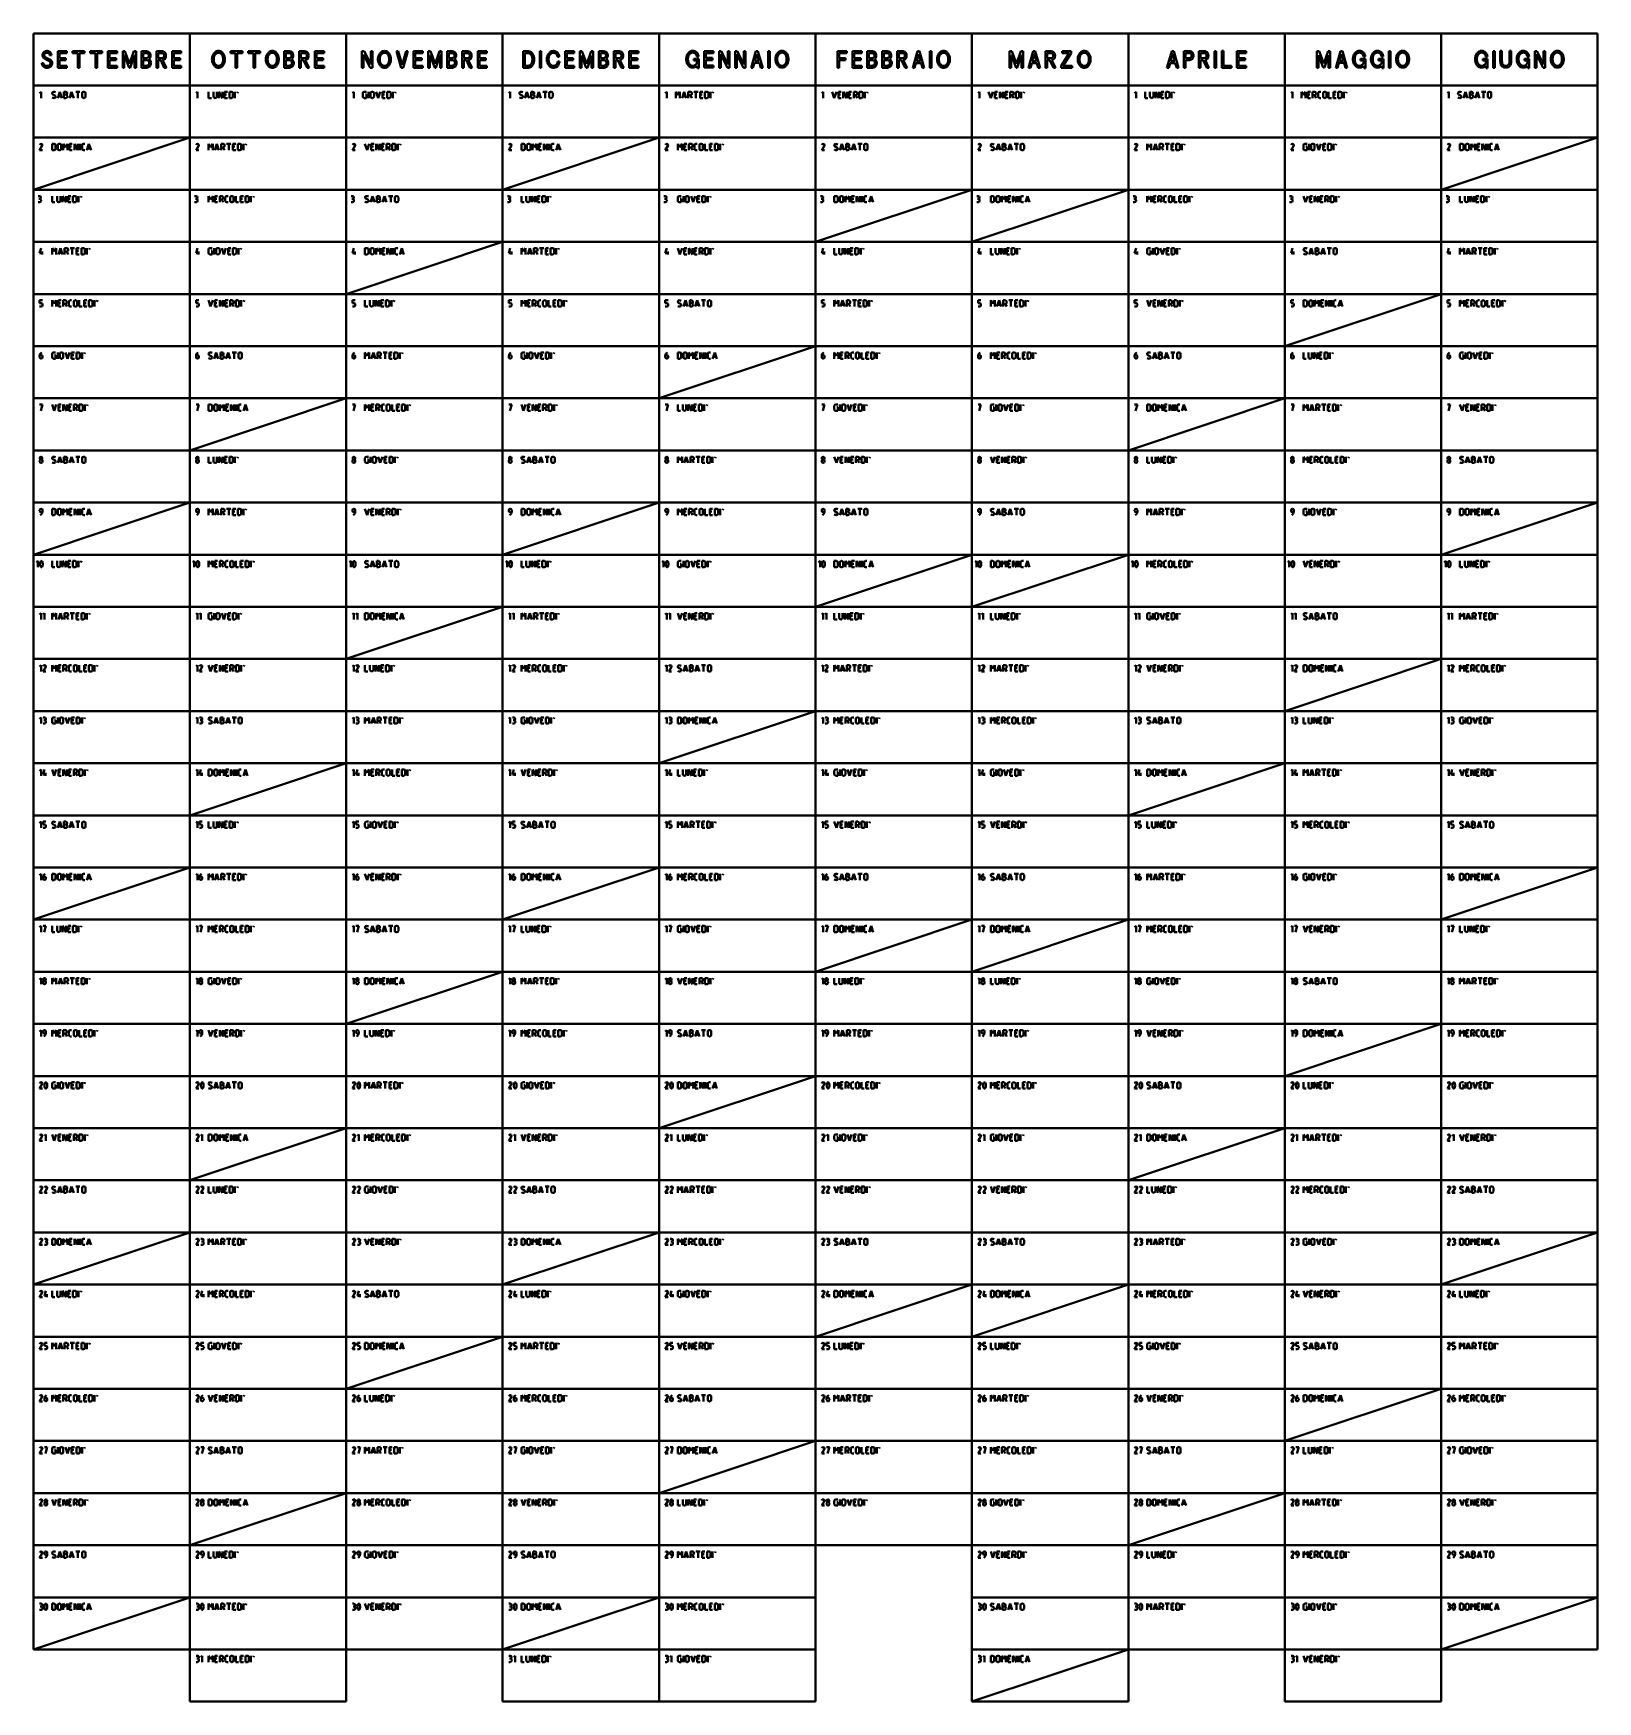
# Model space of a CAD drawing. Header units: millimetres. Extents: x 0 to 750, y -760 to 40.
import ezdxf

# ---------------------------------------------------------------- set-up
doc = ezdxf.new("R2010")
doc.units = ezdxf.units.MM
doc.layers.get('0').update_dxf_attribs({"lineweight": 40, "true_color": 0xffffff})

msp = doc.modelspace()

# ---------------------------------------------------------------- linework, layer by layer
for p, q in [((0, 40), (75, 40)), ((0, 15), (0, 40)), ((75, 40), (150, 40)), ((75, 15), (75, 40)), ((150, 40), (225, 40)), ((150, 15), (150, 40)), ((225, 40), (300, 40)), ((225, 15), (225, 40)), ((300, 40), (375, 40)), ((300, 15), (300, 40)), ((375, 40), (450, 40)), ((375, 15), (375, 40)), ((450, 40), (525, 40)), ((450, 15), (450, 40)), ((525, 40), (600, 40)), ((525, 15), (525, 40)), ((600, 40), (675, 40)), ((600, 15), (600, 40)), ((675, 40), (750, 40)), ((675, 15), (675, 40)), ((750, 15), (750, 40)), ((4.07, 25.49), (4.06, 25.74)), ((4.06, 25.74), (4.9, 25.74)), ((4.11, 25.25), (4.07, 25.49)), ((4.17, 25.03), (4.11, 25.25)), ((4.25, 24.82), (4.17, 25.03)), ((4.35, 24.62), (4.25, 24.82)), ((4.48, 24.43), (4.35, 24.62)), ((4.38, 29.57), (4.39, 29.78)), ((4.38, 29.39), (4.38, 29.57)), ((4.41, 29.22), (4.38, 29.39)), ((4.39, 29.78), (4.42, 29.99)), ((4.45, 29.05), (4.41, 29.22)), ((4.42, 29.99), (4.47, 30.18)), ((4.5, 28.89), (4.45, 29.05)), ((4.47, 30.18), (4.54, 30.37)), ((4.63, 24.26), (4.48, 24.43)), ((4.57, 28.74), (4.5, 28.89)), ((4.54, 30.37), (4.63, 30.54)), ((4.66, 28.6), (4.57, 28.74)), ((4.63, 30.54), (4.75, 30.71)), ((4.8, 24.11), (4.63, 24.26)), ((4.76, 28.46), (4.66, 28.6)), ((4.75, 30.71), (4.88, 30.86)), ((4.88, 28.33), (4.76, 28.46)), ((4.99, 23.96), (4.8, 24.11)), ((4.88, 30.86), (5.03, 31.01)), ((5.01, 28.2), (4.88, 28.33)), ((4.9, 25.74), (4.91, 25.57)), ((4.91, 25.57), (4.93, 25.41)), ((4.93, 25.41), (4.97, 25.27)), ((4.97, 25.27), (5.03, 25.13)), ((5.15, 28.08), (5.01, 28.2)), ((5.03, 31.01), (5.2, 31.14)), ((5.03, 25.13), (5.1, 25.01)), ((5.1, 25.01), (5.19, 24.9)), ((5.31, 27.96), (5.15, 28.08)), ((5.19, 24.9), (5.29, 24.79)), ((5.2, 31.14), (5.37, 31.25)), ((5.24, 29.83), (5.22, 29.7)), ((5.22, 29.7), (5.22, 29.56)), ((5.22, 29.56), (5.22, 29.42)), ((5.22, 29.42), (5.24, 29.3)), ((5.27, 29.95), (5.24, 29.83)), ((5.24, 29.3), (5.27, 29.18)), ((5.31, 30.06), (5.27, 29.95)), ((5.27, 29.18), (5.31, 29.07)), ((5.29, 24.79), (5.4, 24.7)), ((5.36, 30.16), (5.31, 30.06)), ((5.31, 29.07), (5.36, 28.96)), ((5.47, 27.84), (5.31, 27.96)), ((5.43, 30.25), (5.36, 30.16)), ((5.36, 28.96), (5.43, 28.87)), ((5.37, 31.25), (5.55, 31.35)), ((5.4, 24.7), (5.53, 24.62)), ((5.5, 30.34), (5.43, 30.25)), ((5.43, 28.87), (5.5, 28.78)), ((5.64, 27.73), (5.47, 27.84)), ((5.59, 30.42), (5.5, 30.34)), ((5.5, 28.78), (5.59, 28.71)), ((5.53, 24.62), (5.66, 24.55)), ((5.55, 31.35), (5.74, 31.43)), ((5.68, 30.48), (5.59, 30.42)), ((5.59, 28.71), (5.69, 28.63)), ((5.82, 27.62), (5.64, 27.73)), ((5.66, 24.55), (5.8, 24.5)), ((5.78, 30.54), (5.68, 30.48)), ((5.69, 28.63), (5.8, 28.56)), ((5.74, 31.43), (5.92, 31.49)), ((5.89, 30.59), (5.78, 30.54)), ((5.8, 28.56), (5.93, 28.48)), ((5.8, 24.5), (5.94, 24.45)), ((6.01, 27.52), (5.82, 27.62)), ((6.01, 30.63), (5.89, 30.59)), ((5.92, 31.49), (6.12, 31.53)), ((5.93, 28.48), (6.06, 28.4)), ((5.94, 24.45), (6.08, 24.41)), ((6.13, 30.66), (6.01, 30.63)), ((6.21, 27.42), (6.01, 27.52)), ((6.06, 28.4), (6.22, 28.32)), ((6.08, 24.41), (6.24, 24.38)), ((6.12, 31.53), (6.32, 31.56)), ((6.25, 30.69), (6.13, 30.66)), ((6.41, 27.32), (6.21, 27.42)), ((6.22, 28.32), (6.38, 28.24)), ((6.24, 24.38), (6.39, 24.37)), ((6.39, 30.7), (6.25, 30.69)), ((6.32, 31.56), (6.53, 31.56)), ((6.38, 28.24), (6.55, 28.15)), ((6.53, 30.7), (6.39, 30.7)), ((6.39, 24.37), (6.55, 24.36)), ((6.6, 27.22), (6.41, 27.32)), ((6.53, 31.56), (6.74, 31.56)), ((6.67, 30.7), (6.53, 30.7)), ((6.55, 28.15), (6.94, 27.98)), ((6.55, 24.36), (6.74, 24.37)), ((6.79, 27.13), (6.6, 27.22)), ((6.8, 30.69), (6.67, 30.7)), ((6.74, 31.56), (6.95, 31.53)), ((6.74, 24.37), (6.91, 24.39)), ((6.96, 27.04), (6.79, 27.13)), ((6.92, 30.67), (6.8, 30.69)), ((6.91, 24.39), (7.07, 24.41)), ((7.04, 30.64), (6.92, 30.67)), ((6.94, 27.98), (7.13, 27.89)), ((6.95, 31.53), (7.15, 31.49)), ((7.13, 26.95), (6.96, 27.04)), ((7.15, 30.6), (7.04, 30.64)), ((7.07, 24.41), (7.22, 24.46)), ((7.13, 27.89), (7.32, 27.79)), ((7.3, 26.86), (7.13, 26.95)), ((7.15, 31.49), (7.33, 31.43)), ((7.26, 30.55), (7.15, 30.6)), ((7.22, 24.46), (7.37, 24.51)), ((7.35, 30.5), (7.26, 30.55)), ((7.45, 26.78), (7.3, 26.86)), ((7.32, 27.79), (7.51, 27.69)), ((7.33, 31.43), (7.51, 31.35)), ((7.44, 30.44), (7.35, 30.5)), ((7.37, 24.51), (7.5, 24.57)), ((7.52, 30.36), (7.44, 30.44)), ((7.59, 26.69), (7.45, 26.78)), ((7.5, 24.57), (7.62, 24.65)), ((7.51, 31.35), (7.69, 31.26)), ((7.51, 27.69), (7.7, 27.59)), ((7.59, 30.28), (7.52, 30.36)), ((7.65, 30.19), (7.59, 30.28)), ((7.72, 26.6), (7.59, 26.69)), ((7.62, 24.65), (7.73, 24.74)), ((7.7, 30.08), (7.65, 30.19)), ((7.69, 31.26), (7.85, 31.15)), ((7.74, 29.97), (7.7, 30.08)), ((7.7, 27.59), (7.88, 27.49)), ((7.84, 26.51), (7.72, 26.6)), ((7.73, 24.74), (7.83, 24.83)), ((7.76, 29.84), (7.74, 29.97)), ((7.78, 29.71), (7.76, 29.84)), ((7.79, 29.56), (7.78, 29.71)), ((8.63, 29.56), (7.79, 29.56)), ((7.83, 24.83), (7.91, 24.94)), ((7.93, 26.4), (7.84, 26.51)), ((7.85, 31.15), (8.01, 31.02)), ((7.88, 27.49), (8.07, 27.39)), ((7.91, 24.94), (7.99, 25.05)), ((8.02, 26.29), (7.93, 26.4)), ((7.99, 25.05), (8.05, 25.17)), ((8.01, 31.02), (8.16, 30.88)), ((8.07, 26.16), (8.02, 26.29)), ((8.05, 25.17), (8.09, 25.3)), ((8.07, 27.39), (8.26, 27.28)), ((8.12, 26.03), (8.07, 26.16)), ((8.09, 25.3), (8.13, 25.44)), ((8.15, 25.89), (8.12, 26.03)), ((8.13, 25.44), (8.15, 25.59)), ((8.31, 24.1), (8.13, 23.96)), ((8.16, 25.74), (8.15, 25.89)), ((8.15, 25.59), (8.16, 25.74)), ((8.16, 30.88), (8.28, 30.73)), ((8.26, 27.28), (8.43, 27.16)), ((8.28, 30.73), (8.39, 30.57)), ((8.47, 24.26), (8.31, 24.1)), ((8.39, 30.57), (8.47, 30.39)), ((8.43, 27.16), (8.58, 27.01)), ((8.47, 30.39), (8.54, 30.2)), ((8.61, 24.43), (8.47, 24.26)), ((8.54, 30.2), (8.59, 30)), ((8.58, 27.01), (8.7, 26.85)), ((8.59, 30), (8.62, 29.79)), ((8.72, 24.61), (8.61, 24.43)), ((8.62, 29.79), (8.63, 29.56)), ((8.7, 26.85), (8.81, 26.67)), ((8.82, 24.81), (8.72, 24.61)), ((8.81, 26.67), (8.89, 26.47)), ((8.9, 25.02), (8.82, 24.81)), ((8.89, 26.47), (8.95, 26.24)), ((8.95, 25.24), (8.9, 25.02)), ((8.95, 26.24), (8.98, 26)), ((8.98, 25.48), (8.95, 25.24)), ((8.98, 26), (8.99, 25.73)), ((8.99, 25.73), (8.98, 25.48)), ((11.66, 23.5), (11.66, 31.46)), ((11.66, 31.46), (16.09, 31.46)), ((16.09, 30.52), (12.45, 30.52)), ((12.45, 30.52), (12.45, 28.12)), ((12.45, 28.12), (15.6, 28.12)), ((15.6, 27.16), (12.45, 27.16)), ((12.45, 27.16), (12.45, 24.47)), ((12.45, 24.47), (16.09, 24.47)), ((15.6, 28.12), (15.6, 27.16)), ((16.09, 31.46), (16.09, 30.52)), ((16.09, 24.47), (16.09, 23.5)), ((18.75, 30.49), (18.75, 31.46)), ((18.75, 31.46), (24.57, 31.46)), ((21.26, 30.49), (18.75, 30.49)), ((21.26, 23.44), (21.26, 30.49)), ((24.57, 30.49), (22.05, 30.49)), ((22.05, 30.49), (22.05, 23.44)), ((24.57, 31.46), (24.57, 30.49)), ((27.24, 30.49), (27.24, 31.46)), ((27.24, 31.46), (33.06, 31.46)), ((29.74, 30.49), (27.24, 30.49)), ((29.74, 23.44), (29.74, 30.49)), ((33.06, 30.49), (30.53, 30.49)), ((30.53, 30.49), (30.53, 23.44)), ((33.06, 31.46), (33.06, 30.49)), ((35.72, 23.5), (35.72, 31.46)), ((35.72, 31.46), (40.15, 31.46)), ((40.15, 30.52), (36.51, 30.52)), ((36.51, 30.52), (36.51, 28.12)), ((36.51, 28.12), (39.66, 28.12)), ((39.66, 27.16), (36.51, 27.16)), ((36.51, 27.16), (36.51, 24.47)), ((36.51, 24.47), (40.15, 24.47)), ((39.66, 28.12), (39.66, 27.16)), ((40.15, 31.46), (40.15, 30.52)), ((40.15, 24.47), (40.15, 23.5)), ((42.82, 23.48), (42.82, 31.48)), ((42.82, 31.48), (43.82, 31.48)), ((43.65, 29.4), (43.6, 29.4)), ((43.6, 29.4), (43.6, 23.48)), ((45.87, 23.52), (43.65, 29.4)), ((43.82, 31.48), (46.09, 25.44)), ((46.09, 25.44), (46.17, 25.44)), ((46.17, 25.44), (48.22, 31.48)), ((48.38, 29.4), (46.39, 23.52)), ((48.22, 31.48), (49.22, 31.48)), ((48.43, 29.4), (48.38, 29.4)), ((48.43, 23.48), (48.43, 29.4)), ((49.22, 31.48), (49.22, 23.48)), ((51.88, 23.5), (51.88, 31.46)), ((51.88, 31.46), (53.78, 31.46)), ((53.78, 30.49), (52.67, 30.49)), ((52.67, 30.49), (52.67, 28.12)), ((52.67, 28.12), (53.61, 28.12)), ((53.61, 27.16), (52.67, 27.16)), ((52.67, 27.16), (52.67, 24.47)), ((52.67, 24.47), (53.71, 24.47)), ((53.61, 28.12), (53.87, 28.13)), ((53.87, 27.15), (53.61, 27.16)), ((53.71, 24.47), (53.98, 24.48)), ((53.78, 31.46), (54.08, 31.45)), ((54, 30.48), (53.78, 30.49)), ((53.87, 28.13), (54.1, 28.14)), ((54.1, 27.14), (53.87, 27.15)), ((53.98, 24.48), (54.23, 24.5)), ((54.2, 30.47), (54, 30.48)), ((54.08, 31.45), (54.36, 31.42)), ((54.1, 28.14), (54.31, 28.17)), ((54.32, 27.11), (54.1, 27.14)), ((54.39, 30.45), (54.2, 30.47)), ((54.23, 24.5), (54.46, 24.53)), ((54.31, 28.17), (54.5, 28.2)), ((54.52, 27.08), (54.32, 27.11)), ((54.36, 31.42), (54.62, 31.38)), ((54.55, 30.41), (54.39, 30.45)), ((54.46, 24.53), (54.65, 24.58)), ((54.5, 28.2), (54.66, 28.24)), ((54.7, 27.04), (54.52, 27.08)), ((54.7, 30.37), (54.55, 30.41)), ((54.62, 31.38), (54.86, 31.32)), ((54.65, 24.58), (54.83, 24.63)), ((54.66, 28.24), (54.8, 28.3)), ((54.83, 30.32), (54.7, 30.37)), ((54.86, 26.98), (54.7, 27.04)), ((54.8, 28.3), (54.92, 28.36)), ((54.94, 30.26), (54.83, 30.32)), ((54.83, 24.63), (54.98, 24.71)), ((54.86, 31.32), (55.08, 31.25)), ((55, 26.92), (54.86, 26.98)), ((54.92, 28.36), (55.01, 28.43)), ((55.03, 30.18), (54.94, 30.26)), ((54.98, 24.71), (55.11, 24.79)), ((55.12, 26.85), (55, 26.92)), ((55.01, 28.43), (55.1, 28.51)), ((55.1, 30.1), (55.03, 30.18)), ((55.08, 31.25), (55.27, 31.15)), ((55.17, 30.01), (55.1, 30.1)), ((55.1, 28.51), (55.16, 28.6)), ((55.11, 24.79), (55.2, 24.89)), ((55.22, 26.76), (55.12, 26.85)), ((55.16, 28.6), (55.22, 28.7)), ((55.22, 29.92), (55.17, 30.01)), ((55.2, 24.89), (55.29, 25)), ((55.27, 29.81), (55.22, 29.92)), ((55.22, 28.7), (55.27, 28.8)), ((55.31, 26.67), (55.22, 26.76)), ((55.27, 31.15), (55.45, 31.04)), ((55.3, 29.7), (55.27, 29.81)), ((55.27, 28.8), (55.3, 28.92)), ((55.29, 25), (55.36, 25.11)), ((55.33, 29.58), (55.3, 29.7)), ((55.3, 28.92), (55.33, 29.04)), ((55.39, 26.56), (55.31, 26.67)), ((55.34, 29.45), (55.33, 29.58)), ((55.33, 29.04), (55.34, 29.17)), ((55.35, 29.31), (55.34, 29.45)), ((55.34, 29.17), (55.35, 29.31)), ((55.36, 25.11), (55.42, 25.23)), ((55.45, 26.45), (55.39, 26.56)), ((55.42, 25.23), (55.47, 25.35)), ((55.62, 27.9), (55.44, 27.72)), ((55.44, 27.72), (55.67, 27.53)), ((55.45, 31.04), (55.6, 30.91)), ((55.5, 26.32), (55.45, 26.45)), ((55.65, 24.01), (55.46, 23.88)), ((55.47, 25.35), (55.51, 25.47)), ((55.53, 26.18), (55.5, 26.32)), ((55.51, 25.47), (55.54, 25.6)), ((55.55, 26.03), (55.53, 26.18)), ((55.54, 25.6), (55.55, 25.74)), ((55.56, 25.87), (55.55, 26.03)), ((55.55, 25.74), (55.56, 25.87)), ((55.6, 30.91), (55.74, 30.77)), ((55.77, 28.09), (55.62, 27.9)), ((55.81, 24.17), (55.65, 24.01)), ((55.67, 27.53), (55.86, 27.33)), ((55.74, 30.77), (55.86, 30.61)), ((55.89, 28.29), (55.77, 28.09)), ((55.95, 24.34), (55.81, 24.17)), ((55.86, 30.61), (55.96, 30.44)), ((55.86, 27.33), (56.02, 27.12)), ((56, 28.49), (55.89, 28.29)), ((56.07, 24.53), (55.95, 24.34)), ((55.96, 30.44), (56.04, 30.25)), ((56.08, 28.69), (56, 28.49)), ((56.02, 27.12), (56.16, 26.9)), ((56.04, 30.25), (56.1, 30.04)), ((56.17, 24.73), (56.07, 24.53)), ((56.14, 28.9), (56.08, 28.69)), ((56.1, 30.04), (56.15, 29.82)), ((56.17, 29.11), (56.14, 28.9)), ((56.15, 29.82), (56.18, 29.58)), ((56.16, 26.9), (56.26, 26.66)), ((56.19, 29.33), (56.17, 29.11)), ((56.25, 24.93), (56.17, 24.73)), ((56.18, 29.58), (56.19, 29.33)), ((56.31, 25.15), (56.25, 24.93)), ((56.26, 26.66), (56.34, 26.41)), ((56.36, 25.38), (56.31, 25.15)), ((56.34, 26.41), (56.38, 26.15)), ((56.39, 25.63), (56.36, 25.38)), ((56.38, 26.15), (56.4, 25.88)), ((56.4, 25.88), (56.39, 25.63)), ((59.06, 23.44), (59.06, 31.46)), ((59.06, 31.46), (61.21, 31.46)), ((61.21, 30.49), (59.85, 30.49)), ((59.85, 30.49), (59.85, 28.12)), ((59.85, 28.12), (61.21, 28.12)), ((61.04, 27.16), (59.85, 27.16)), ((59.85, 27.16), (59.85, 23.44)), ((62.79, 23.44), (61.04, 27.16)), ((61.21, 31.46), (61.53, 31.45)), ((61.44, 30.48), (61.21, 30.49)), ((61.21, 28.12), (61.44, 28.13)), ((61.64, 30.47), (61.44, 30.48)), ((61.44, 28.13), (61.64, 28.15)), ((61.53, 31.45), (61.82, 31.42)), ((61.83, 30.44), (61.64, 30.47)), ((61.64, 28.15), (61.83, 28.17)), ((61.82, 31.42), (62.1, 31.38)), ((61.99, 30.41), (61.83, 30.44)), ((61.83, 28.17), (61.99, 28.21)), ((62.14, 27.25), (61.96, 27.21)), ((61.96, 27.21), (63.84, 23.44)), ((62.14, 30.36), (61.99, 30.41)), ((61.99, 28.21), (62.14, 28.25)), ((62.1, 31.38), (62.34, 31.31)), ((62.26, 30.31), (62.14, 30.36)), ((62.14, 28.25), (62.26, 28.31)), ((62.31, 27.3), (62.14, 27.25)), ((62.36, 30.24), (62.26, 30.31)), ((62.26, 28.31), (62.36, 28.37)), ((62.47, 27.35), (62.31, 27.3)), ((62.34, 31.31), (62.55, 31.23)), ((62.45, 30.16), (62.36, 30.24)), ((62.36, 28.37), (62.45, 28.45)), ((62.51, 30.08), (62.45, 30.16)), ((62.45, 28.45), (62.51, 28.54)), ((62.62, 27.43), (62.47, 27.35)), ((62.57, 29.99), (62.51, 30.08)), ((62.51, 28.54), (62.57, 28.63)), ((62.55, 31.23), (62.74, 31.14)), ((62.62, 29.89), (62.57, 29.99)), ((62.57, 28.63), (62.62, 28.72)), ((62.66, 29.79), (62.62, 29.89)), ((62.62, 28.72), (62.66, 28.83)), ((62.76, 27.51), (62.62, 27.43)), ((62.69, 29.68), (62.66, 29.79)), ((62.66, 28.83), (62.69, 28.94)), ((62.72, 29.56), (62.69, 29.68)), ((62.69, 28.94), (62.72, 29.06)), ((62.73, 29.44), (62.72, 29.56)), ((62.72, 29.06), (62.73, 29.18)), ((62.73, 29.31), (62.73, 29.44)), ((62.73, 29.18), (62.73, 29.31)), ((62.74, 31.14), (62.91, 31.02)), ((62.89, 27.6), (62.76, 27.51)), ((63.02, 27.7), (62.89, 27.6)), ((62.91, 31.02), (63.05, 30.89)), ((63.13, 27.82), (63.02, 27.7)), ((63.05, 30.89), (63.17, 30.74)), ((63.24, 27.94), (63.13, 27.82)), ((63.17, 30.74), (63.28, 30.58)), ((63.32, 28.09), (63.24, 27.94)), ((63.28, 30.58), (63.37, 30.4)), ((63.4, 28.25), (63.32, 28.09)), ((63.37, 30.4), (63.44, 30.21)), ((63.47, 28.43), (63.4, 28.25)), ((63.44, 30.21), (63.5, 30)), ((63.51, 28.62), (63.47, 28.43)), ((63.5, 30), (63.54, 29.79)), ((63.54, 28.83), (63.51, 28.62)), ((63.54, 29.79), (63.56, 29.55)), ((63.56, 29.06), (63.54, 28.83)), ((63.56, 29.55), (63.57, 29.31)), ((63.57, 29.31), (63.56, 29.06)), ((66.51, 23.5), (66.51, 31.46)), ((66.51, 31.46), (70.94, 31.46)), ((70.94, 30.52), (67.3, 30.52)), ((67.3, 30.52), (67.3, 28.12)), ((67.3, 28.12), (70.45, 28.12)), ((70.45, 27.16), (67.3, 27.16)), ((67.3, 27.16), (67.3, 24.47)), ((67.3, 24.47), (70.94, 24.47)), ((70.45, 28.12), (70.45, 27.16)), ((70.94, 31.46), (70.94, 30.52)), ((70.94, 24.47), (70.94, 23.5)), ((85.63, 27.59), (85.65, 27.97)), ((85.65, 27.17), (85.63, 27.59)), ((85.65, 27.97), (85.69, 28.35)), ((85.69, 26.77), (85.65, 27.17)), ((85.69, 28.35), (85.76, 28.72)), ((85.76, 26.39), (85.69, 26.77)), ((85.76, 28.72), (85.86, 29.07)), ((85.86, 26.02), (85.76, 26.39)), ((85.86, 29.07), (85.99, 29.41)), ((85.99, 25.67), (85.86, 26.02)), ((85.99, 29.41), (86.15, 29.74)), ((86.15, 25.33), (85.99, 25.67)), ((86.15, 29.74), (86.33, 30.06)), ((86.33, 25.01), (86.15, 25.33)), ((86.33, 30.06), (86.54, 30.36)), ((86.54, 24.7), (86.33, 25.01)), ((86.52, 28.29), (86.48, 27.94)), ((86.48, 27.94), (86.48, 27.58)), ((86.48, 27.58), (86.48, 27.2)), ((86.48, 27.2), (86.52, 26.85)), ((86.57, 28.61), (86.52, 28.29)), ((86.52, 26.85), (86.57, 26.52)), ((86.54, 30.36), (86.78, 30.65)), ((86.78, 24.42), (86.54, 24.7)), ((86.65, 28.91), (86.57, 28.61)), ((86.57, 26.52), (86.65, 26.21)), ((86.75, 29.19), (86.65, 28.91)), ((86.65, 26.21), (86.75, 25.92)), ((86.87, 29.45), (86.75, 29.19)), ((86.75, 25.92), (86.87, 25.66)), ((86.78, 30.65), (87.02, 30.89)), ((87.02, 24.18), (86.78, 24.42)), ((87.02, 29.68), (86.87, 29.45)), ((86.87, 25.66), (87.02, 25.42)), ((87.02, 30.89), (87.29, 31.1)), ((87.18, 29.9), (87.02, 29.68)), ((87.02, 25.42), (87.18, 25.2)), ((87.29, 23.97), (87.02, 24.18)), ((87.37, 30.09), (87.18, 29.9)), ((87.18, 25.2), (87.37, 25)), ((87.29, 31.1), (87.56, 31.26)), ((87.55, 30.25), (87.37, 30.09)), ((87.37, 25), (87.55, 24.83)), ((87.74, 30.39), (87.55, 30.25)), ((87.55, 24.83), (87.74, 24.69)), ((87.56, 31.26), (87.85, 31.4)), ((87.94, 30.5), (87.74, 30.39)), ((87.74, 24.69), (87.94, 24.57)), ((87.85, 31.4), (88.15, 31.49)), ((88.14, 30.59), (87.94, 30.5)), ((87.94, 24.57), (88.14, 24.48)), ((88.35, 30.65), (88.14, 30.59)), ((88.14, 24.48), (88.35, 24.41)), ((88.15, 31.49), (88.46, 31.55)), ((88.57, 30.69), (88.35, 30.65)), ((88.35, 24.41), (88.57, 24.38)), ((88.46, 31.55), (88.79, 31.56)), ((88.79, 30.7), (88.57, 30.69)), ((88.57, 24.38), (88.79, 24.36)), ((88.79, 31.56), (89.12, 31.55)), ((89.01, 30.69), (88.79, 30.7)), ((88.79, 24.36), (89.01, 24.38)), ((89.22, 30.65), (89.01, 30.69)), ((89.01, 24.38), (89.22, 24.41)), ((89.12, 31.55), (89.43, 31.49)), ((89.43, 30.59), (89.22, 30.65)), ((89.22, 24.41), (89.43, 24.48)), ((89.43, 31.49), (89.72, 31.4)), ((89.62, 30.5), (89.43, 30.59)), ((89.43, 24.48), (89.62, 24.57)), ((89.81, 30.39), (89.62, 30.5)), ((89.62, 24.57), (89.81, 24.69)), ((89.72, 31.4), (90, 31.26)), ((89.99, 30.25), (89.81, 30.39)), ((89.81, 24.69), (89.99, 24.83)), ((90.17, 30.09), (89.99, 30.25)), ((89.99, 24.83), (90.17, 25)), ((90, 31.26), (90.27, 31.1)), ((90.34, 29.9), (90.17, 30.09)), ((90.17, 25), (90.34, 25.2)), ((90.27, 31.1), (90.52, 30.89)), ((90.52, 24.18), (90.27, 23.97)), ((90.48, 29.68), (90.34, 29.9)), ((90.34, 25.2), (90.48, 25.42)), ((90.62, 29.45), (90.48, 29.68)), ((90.48, 25.42), (90.62, 25.66)), ((90.52, 30.89), (90.76, 30.65)), ((90.76, 24.42), (90.52, 24.18)), ((90.73, 29.19), (90.62, 29.45)), ((90.62, 25.66), (90.73, 25.92)), ((90.82, 28.91), (90.73, 29.19)), ((90.73, 25.92), (90.82, 26.21)), ((90.76, 30.65), (90.98, 30.36)), ((90.98, 24.7), (90.76, 24.42)), ((90.89, 28.61), (90.82, 28.91)), ((90.82, 26.21), (90.89, 26.52)), ((90.94, 28.29), (90.89, 28.61)), ((90.89, 26.52), (90.94, 26.85)), ((90.97, 27.95), (90.94, 28.29)), ((90.94, 26.85), (90.97, 27.21)), ((90.98, 27.59), (90.97, 27.95)), ((90.97, 27.21), (90.98, 27.59)), ((90.98, 30.36), (91.17, 30.06)), ((91.17, 25.01), (90.98, 24.7)), ((91.17, 30.06), (91.35, 29.74)), ((91.35, 25.33), (91.17, 25.01)), ((91.35, 29.74), (91.49, 29.41)), ((91.49, 25.67), (91.35, 25.33)), ((91.49, 29.41), (91.61, 29.07)), ((91.61, 26.02), (91.49, 25.67)), ((91.61, 29.07), (91.71, 28.71)), ((91.71, 26.39), (91.61, 26.02)), ((91.71, 28.71), (91.77, 28.35)), ((91.77, 26.77), (91.71, 26.39)), ((91.77, 28.35), (91.81, 27.97)), ((91.81, 27.16), (91.77, 26.77)), ((91.81, 27.97), (91.82, 27.58)), ((91.82, 27.58), (91.81, 27.16)), ((94.49, 30.49), (94.49, 31.46)), ((94.49, 31.46), (100.31, 31.46)), ((96.99, 30.49), (94.49, 30.49)), ((96.99, 23.44), (96.99, 30.49)), ((100.31, 30.49), (97.78, 30.49)), ((97.78, 30.49), (97.78, 23.44)), ((100.31, 31.46), (100.31, 30.49)), ((102.97, 30.49), (102.97, 31.46)), ((102.97, 31.46), (108.79, 31.46)), ((105.48, 30.49), (102.97, 30.49)), ((105.48, 23.44), (105.48, 30.49)), ((108.79, 30.49), (106.27, 30.49)), ((106.27, 30.49), (106.27, 23.44)), ((108.79, 31.46), (108.79, 30.49)), ((111.46, 27.59), (111.47, 27.97)), ((111.47, 27.17), (111.46, 27.59)), ((111.47, 27.97), (111.52, 28.35)), ((111.52, 26.77), (111.47, 27.17)), ((111.52, 28.35), (111.59, 28.72)), ((111.59, 26.39), (111.52, 26.77)), ((111.59, 28.72), (111.68, 29.07)), ((111.68, 26.02), (111.59, 26.39)), ((111.68, 29.07), (111.81, 29.41)), ((111.81, 25.67), (111.68, 26.02)), ((111.81, 29.41), (111.97, 29.74)), ((111.97, 25.33), (111.81, 25.67)), ((111.97, 29.74), (112.15, 30.06)), ((112.15, 25.01), (111.97, 25.33)), ((112.15, 30.06), (112.36, 30.36)), ((112.36, 24.7), (112.15, 25.01)), ((112.31, 27.94), (112.3, 27.58)), ((112.3, 27.58), (112.31, 27.2)), ((112.34, 28.29), (112.31, 27.94)), ((112.31, 27.2), (112.34, 26.85)), ((112.4, 28.61), (112.34, 28.29)), ((112.34, 26.85), (112.4, 26.52)), ((112.36, 30.36), (112.6, 30.65)), ((112.6, 24.42), (112.36, 24.7)), ((112.48, 28.91), (112.4, 28.61)), ((112.4, 26.52), (112.48, 26.21)), ((112.58, 29.19), (112.48, 28.91)), ((112.48, 26.21), (112.58, 25.92)), ((112.7, 29.45), (112.58, 29.19)), ((112.58, 25.92), (112.7, 25.66)), ((112.6, 30.65), (112.85, 30.89)), ((112.85, 24.18), (112.6, 24.42)), ((112.84, 29.68), (112.7, 29.45)), ((112.7, 25.66), (112.84, 25.42)), ((113.01, 29.9), (112.84, 29.68)), ((112.84, 25.42), (113.01, 25.2)), ((112.85, 30.89), (113.11, 31.1)), ((113.11, 23.97), (112.85, 24.18)), ((113.19, 30.09), (113.01, 29.9)), ((113.01, 25.2), (113.19, 25)), ((113.11, 31.1), (113.38, 31.26)), ((113.38, 30.25), (113.19, 30.09)), ((113.19, 25), (113.38, 24.83)), ((113.38, 31.26), (113.67, 31.4)), ((113.57, 30.39), (113.38, 30.25)), ((113.38, 24.83), (113.57, 24.69)), ((113.77, 30.5), (113.57, 30.39)), ((113.57, 24.69), (113.77, 24.57)), ((113.67, 31.4), (113.97, 31.49)), ((113.97, 30.59), (113.77, 30.5)), ((113.77, 24.57), (113.97, 24.48)), ((113.97, 31.49), (114.29, 31.55)), ((114.18, 30.65), (113.97, 30.59)), ((113.97, 24.48), (114.18, 24.41)), ((114.4, 30.69), (114.18, 30.65)), ((114.18, 24.41), (114.4, 24.38)), ((114.29, 31.55), (114.62, 31.56)), ((114.62, 30.7), (114.4, 30.69)), ((114.4, 24.38), (114.62, 24.36)), ((114.62, 31.56), (114.94, 31.55)), ((114.83, 30.69), (114.62, 30.7)), ((114.62, 24.36), (114.83, 24.38)), ((115.05, 30.65), (114.83, 30.69)), ((114.83, 24.38), (115.05, 24.41)), ((114.94, 31.55), (115.25, 31.49)), ((115.25, 30.59), (115.05, 30.65)), ((115.05, 24.41), (115.25, 24.48)), ((115.25, 31.49), (115.55, 31.4)), ((115.45, 30.5), (115.25, 30.59)), ((115.25, 24.48), (115.45, 24.57)), ((115.64, 30.39), (115.45, 30.5)), ((115.45, 24.57), (115.64, 24.69)), ((115.55, 31.4), (115.83, 31.26)), ((115.82, 30.25), (115.64, 30.39)), ((115.64, 24.69), (115.82, 24.83)), ((115.99, 30.09), (115.82, 30.25)), ((115.82, 24.83), (115.99, 25)), ((115.83, 31.26), (116.1, 31.1)), ((116.16, 29.9), (115.99, 30.09)), ((115.99, 25), (116.16, 25.2)), ((116.1, 31.1), (116.34, 30.89)), ((116.34, 24.18), (116.1, 23.97)), ((116.31, 29.68), (116.16, 29.9)), ((116.16, 25.2), (116.31, 25.42)), ((116.44, 29.45), (116.31, 29.68)), ((116.31, 25.42), (116.44, 25.66)), ((116.34, 30.89), (116.58, 30.65)), ((116.58, 24.42), (116.34, 24.18)), ((116.55, 29.19), (116.44, 29.45)), ((116.44, 25.66), (116.55, 25.92)), ((116.64, 28.91), (116.55, 29.19)), ((116.55, 25.92), (116.64, 26.21)), ((116.58, 30.65), (116.8, 30.36)), ((116.8, 24.7), (116.58, 24.42)), ((116.72, 28.61), (116.64, 28.91)), ((116.64, 26.21), (116.72, 26.52)), ((116.77, 28.29), (116.72, 28.61)), ((116.72, 26.52), (116.77, 26.85)), ((116.8, 27.95), (116.77, 28.29)), ((116.77, 26.85), (116.8, 27.21)), ((116.8, 30.36), (117, 30.06)), ((116.81, 27.59), (116.8, 27.95)), ((116.8, 27.21), (116.81, 27.59)), ((117, 25.01), (116.8, 24.7)), ((117, 30.06), (117.17, 29.74)), ((117.17, 25.33), (117, 25.01)), ((117.17, 29.74), (117.32, 29.41)), ((117.32, 25.67), (117.17, 25.33)), ((117.32, 29.41), (117.43, 29.07)), ((117.43, 26.02), (117.32, 25.67)), ((117.43, 29.07), (117.53, 28.71)), ((117.53, 26.39), (117.43, 26.02)), ((117.53, 28.71), (117.59, 28.35)), ((117.59, 26.77), (117.53, 26.39)), ((117.59, 28.35), (117.63, 27.97)), ((117.63, 27.16), (117.59, 26.77)), ((117.63, 27.97), (117.65, 27.58)), ((117.65, 27.58), (117.63, 27.16)), ((120.31, 23.5), (120.31, 31.46)), ((120.31, 31.46), (122.21, 31.46)), ((122.2, 30.49), (121.1, 30.49)), ((121.1, 30.49), (121.1, 28.12)), ((121.1, 28.12), (122.04, 28.12)), ((122.04, 27.16), (121.1, 27.16)), ((121.1, 27.16), (121.1, 24.47)), ((121.1, 24.47), (122.14, 24.47)), ((122.04, 28.12), (122.29, 28.13)), ((122.29, 27.15), (122.04, 27.16)), ((122.14, 24.47), (122.41, 24.48)), ((122.43, 30.48), (122.2, 30.49)), ((122.21, 31.46), (122.51, 31.45)), ((122.29, 28.13), (122.53, 28.14)), ((122.53, 27.14), (122.29, 27.15)), ((122.41, 24.48), (122.66, 24.5)), ((122.63, 30.47), (122.43, 30.48)), ((122.51, 31.45), (122.79, 31.42)), ((122.53, 28.14), (122.73, 28.17)), ((122.75, 27.11), (122.53, 27.14)), ((122.82, 30.45), (122.63, 30.47)), ((122.66, 24.5), (122.89, 24.53)), ((122.73, 28.17), (122.93, 28.2)), ((122.95, 27.08), (122.75, 27.11)), ((122.79, 31.42), (123.05, 31.38)), ((122.98, 30.41), (122.82, 30.45)), ((122.89, 24.53), (123.08, 24.58)), ((122.93, 28.2), (123.09, 28.24)), ((123.13, 27.04), (122.95, 27.08)), ((123.13, 30.37), (122.98, 30.41)), ((123.05, 31.38), (123.28, 31.32)), ((123.08, 24.58), (123.26, 24.63)), ((123.09, 28.24), (123.23, 28.3)), ((123.26, 30.32), (123.13, 30.37)), ((123.29, 26.98), (123.13, 27.04)), ((123.23, 28.3), (123.35, 28.36)), ((123.36, 30.26), (123.26, 30.32)), ((123.26, 24.63), (123.41, 24.71)), ((123.28, 31.32), (123.5, 31.25)), ((123.43, 26.92), (123.29, 26.98)), ((123.35, 28.36), (123.44, 28.43)), ((123.45, 30.18), (123.36, 30.26)), ((123.41, 24.71), (123.53, 24.79)), ((123.55, 26.85), (123.43, 26.92)), ((123.44, 28.43), (123.52, 28.51)), ((123.53, 30.1), (123.45, 30.18)), ((123.5, 31.25), (123.7, 31.15)), ((123.52, 28.51), (123.59, 28.6)), ((123.6, 30.01), (123.53, 30.1)), ((123.53, 24.79), (123.63, 24.89)), ((123.65, 26.76), (123.55, 26.85)), ((123.59, 28.6), (123.64, 28.7)), ((123.65, 29.92), (123.6, 30.01)), ((123.63, 24.89), (123.71, 25)), ((123.64, 28.7), (123.69, 28.8)), ((123.69, 29.81), (123.65, 29.92)), ((123.74, 26.67), (123.65, 26.76)), ((123.73, 29.7), (123.69, 29.81)), ((123.69, 28.8), (123.73, 28.92)), ((123.7, 31.15), (123.88, 31.04)), ((123.71, 25), (123.79, 25.11)), ((123.75, 29.58), (123.73, 29.7)), ((123.73, 28.92), (123.75, 29.04)), ((123.82, 26.56), (123.74, 26.67)), ((123.77, 29.45), (123.75, 29.58)), ((123.75, 29.04), (123.77, 29.17)), ((123.78, 29.31), (123.77, 29.45)), ((123.77, 29.17), (123.78, 29.31)), ((123.79, 25.11), (123.85, 25.23)), ((123.88, 26.45), (123.82, 26.56)), ((123.85, 25.23), (123.9, 25.35)), ((124.04, 27.9), (123.87, 27.72)), ((123.87, 27.72), (124.1, 27.53)), ((123.88, 31.04), (124.03, 30.91)), ((123.93, 26.32), (123.88, 26.45)), ((124.08, 24.01), (123.89, 23.88)), ((123.9, 25.35), (123.94, 25.47)), ((123.96, 26.18), (123.93, 26.32)), ((123.94, 25.47), (123.97, 25.6)), ((123.98, 26.03), (123.96, 26.18)), ((123.97, 25.6), (123.98, 25.74)), ((123.99, 25.87), (123.98, 26.03)), ((123.98, 25.74), (123.99, 25.87)), ((124.03, 30.91), (124.17, 30.77)), ((124.2, 28.09), (124.04, 27.9)), ((124.24, 24.17), (124.08, 24.01)), ((124.1, 27.53), (124.29, 27.33)), ((124.17, 30.77), (124.29, 30.61)), ((124.32, 28.29), (124.2, 28.09)), ((124.38, 24.34), (124.24, 24.17)), ((124.29, 30.61), (124.39, 30.44)), ((124.29, 27.33), (124.45, 27.12)), ((124.43, 28.49), (124.32, 28.29)), ((124.5, 24.53), (124.38, 24.34)), ((124.39, 30.44), (124.47, 30.25)), ((124.51, 28.69), (124.43, 28.49)), ((124.45, 27.12), (124.58, 26.9)), ((124.47, 30.25), (124.53, 30.04)), ((124.6, 24.73), (124.5, 24.53)), ((124.57, 28.9), (124.51, 28.69)), ((124.53, 30.04), (124.58, 29.82)), ((124.6, 29.11), (124.57, 28.9)), ((124.58, 29.82), (124.61, 29.58)), ((124.58, 26.9), (124.69, 26.66)), ((124.62, 29.33), (124.6, 29.11)), ((124.68, 24.93), (124.6, 24.73)), ((124.61, 29.58), (124.62, 29.33)), ((124.74, 25.15), (124.68, 24.93)), ((124.69, 26.66), (124.76, 26.41)), ((124.79, 25.38), (124.74, 25.15)), ((124.76, 26.41), (124.81, 26.15)), ((124.82, 25.63), (124.79, 25.38)), ((124.81, 26.15), (124.82, 25.88)), ((124.82, 25.88), (124.82, 25.63)), ((127.49, 23.44), (127.49, 31.46)), ((127.49, 31.46), (129.64, 31.46)), ((129.64, 30.49), (128.28, 30.49)), ((128.28, 30.49), (128.28, 28.12)), ((128.28, 28.12), (129.64, 28.12)), ((129.47, 27.16), (128.28, 27.16)), ((128.28, 27.16), (128.28, 23.44)), ((131.22, 23.44), (129.47, 27.16)), ((129.64, 31.46), (129.96, 31.45)), ((129.87, 30.48), (129.64, 30.49)), ((129.64, 28.12), (129.87, 28.13)), ((130.07, 30.47), (129.87, 30.48)), ((129.87, 28.13), (130.07, 28.15)), ((129.96, 31.45), (130.25, 31.42)), ((130.26, 30.44), (130.07, 30.47)), ((130.07, 28.15), (130.26, 28.17)), ((130.25, 31.42), (130.52, 31.38)), ((130.42, 30.41), (130.26, 30.44)), ((130.26, 28.17), (130.42, 28.21)), ((130.57, 27.25), (130.39, 27.21)), ((130.39, 27.21), (132.27, 23.44)), ((130.57, 30.36), (130.42, 30.41)), ((130.42, 28.21), (130.57, 28.25)), ((130.52, 31.38), (130.77, 31.31)), ((130.69, 30.31), (130.57, 30.36)), ((130.57, 28.25), (130.69, 28.31)), ((130.74, 27.3), (130.57, 27.25)), ((130.79, 30.24), (130.69, 30.31)), ((130.69, 28.31), (130.79, 28.37)), ((130.9, 27.35), (130.74, 27.3)), ((130.77, 31.31), (130.98, 31.23)), ((130.88, 30.16), (130.79, 30.24)), ((130.79, 28.37), (130.88, 28.45)), ((130.94, 30.08), (130.88, 30.16)), ((130.88, 28.45), (130.94, 28.54)), ((131.05, 27.43), (130.9, 27.35)), ((131, 29.99), (130.94, 30.08)), ((130.94, 28.54), (131, 28.63)), ((130.98, 31.23), (131.17, 31.14)), ((131.05, 29.89), (131, 29.99)), ((131, 28.63), (131.05, 28.72)), ((131.09, 29.79), (131.05, 29.89)), ((131.05, 28.72), (131.09, 28.83)), ((131.19, 27.51), (131.05, 27.43)), ((131.12, 29.68), (131.09, 29.79)), ((131.09, 28.83), (131.12, 28.94)), ((131.15, 29.56), (131.12, 29.68)), ((131.12, 28.94), (131.15, 29.06)), ((131.16, 29.44), (131.15, 29.56)), ((131.15, 29.06), (131.16, 29.18)), ((131.16, 29.31), (131.16, 29.44)), ((131.16, 29.18), (131.16, 29.31)), ((131.17, 31.14), (131.34, 31.02)), ((131.32, 27.6), (131.19, 27.51)), ((131.45, 27.7), (131.32, 27.6)), ((131.34, 31.02), (131.48, 30.89)), ((131.56, 27.82), (131.45, 27.7)), ((131.48, 30.89), (131.6, 30.74)), ((131.67, 27.94), (131.56, 27.82)), ((131.6, 30.74), (131.71, 30.58)), ((131.75, 28.09), (131.67, 27.94)), ((131.71, 30.58), (131.8, 30.4)), ((131.83, 28.25), (131.75, 28.09)), ((131.8, 30.4), (131.87, 30.21)), ((131.89, 28.43), (131.83, 28.25)), ((131.87, 30.21), (131.93, 30)), ((131.94, 28.62), (131.89, 28.43)), ((131.93, 30), (131.97, 29.79)), ((131.97, 28.83), (131.94, 28.62)), ((131.97, 29.79), (131.99, 29.55)), ((131.99, 29.06), (131.97, 28.83)), ((131.99, 29.55), (132, 29.31)), ((132, 29.31), (131.99, 29.06)), ((134.94, 23.5), (134.94, 31.46)), ((134.94, 31.46), (139.37, 31.46)), ((139.37, 30.52), (135.73, 30.52)), ((135.73, 30.52), (135.73, 28.12)), ((135.73, 28.12), (138.88, 28.12)), ((138.88, 27.16), (135.73, 27.16)), ((135.73, 27.16), (135.73, 24.47)), ((135.73, 24.47), (139.37, 24.47)), ((138.88, 28.12), (138.88, 27.16)), ((139.37, 31.46), (139.37, 30.52)), ((139.37, 24.47), (139.37, 23.5)), ((157.52, 23.48), (157.52, 31.48)), ((157.52, 31.48), (158.53, 31.48)), ((158.31, 29.86), (158.3, 29.91)), ((158.3, 29.91), (158.3, 23.48)), ((161.55, 23.48), (158.31, 29.86)), ((158.53, 31.48), (161.76, 25.15)), ((161.76, 25.15), (161.77, 25.08)), ((161.77, 25.08), (161.77, 31.48)), ((161.77, 31.48), (162.55, 31.48)), ((162.55, 31.48), (162.55, 23.48)), ((165.22, 27.58), (165.23, 27.97)), ((165.23, 27.17), (165.22, 27.58)), ((165.23, 27.97), (165.28, 28.35)), ((165.28, 26.77), (165.23, 27.17)), ((165.28, 28.35), (165.35, 28.71)), ((165.35, 26.39), (165.28, 26.77)), ((165.35, 28.71), (165.45, 29.07)), ((165.45, 26.02), (165.35, 26.39)), ((165.45, 29.07), (165.58, 29.41)), ((165.58, 25.67), (165.45, 26.02)), ((165.58, 29.41), (165.73, 29.74)), ((165.73, 25.33), (165.58, 25.67)), ((165.73, 29.74), (165.92, 30.06)), ((165.92, 25.01), (165.73, 25.33)), ((165.92, 30.06), (166.13, 30.36)), ((166.13, 24.7), (165.92, 25.01)), ((166.07, 27.94), (166.06, 27.57)), ((166.06, 27.57), (166.07, 27.2)), ((166.11, 28.28), (166.07, 27.94)), ((166.07, 27.2), (166.11, 26.85)), ((166.16, 28.61), (166.11, 28.28)), ((166.11, 26.85), (166.16, 26.52)), ((166.13, 30.36), (166.36, 30.64)), ((166.36, 24.42), (166.13, 24.7)), ((166.24, 28.91), (166.16, 28.61)), ((166.16, 26.52), (166.24, 26.21)), ((166.34, 29.19), (166.24, 28.91)), ((166.24, 26.21), (166.34, 25.92)), ((166.46, 29.45), (166.34, 29.19)), ((166.34, 25.92), (166.46, 25.66)), ((166.36, 30.64), (166.61, 30.89)), ((166.61, 24.18), (166.36, 24.42)), ((166.6, 29.68), (166.46, 29.45)), ((166.46, 25.66), (166.6, 25.41)), ((166.77, 29.89), (166.6, 29.68)), ((166.6, 25.41), (166.77, 25.19)), ((166.61, 30.89), (166.87, 31.09)), ((166.87, 23.97), (166.61, 24.18)), ((166.95, 30.08), (166.77, 29.89)), ((166.77, 25.19), (166.95, 25)), ((166.87, 31.09), (167.15, 31.26)), ((167.14, 30.25), (166.95, 30.08)), ((166.95, 25), (167.14, 24.83)), ((167.33, 30.39), (167.14, 30.25)), ((167.14, 24.83), (167.33, 24.69)), ((167.15, 31.26), (167.44, 31.39)), ((167.53, 30.5), (167.33, 30.39)), ((167.33, 24.69), (167.53, 24.57)), ((167.44, 31.39), (167.74, 31.49)), ((167.73, 30.59), (167.53, 30.5)), ((167.53, 24.57), (167.73, 24.48)), ((167.94, 30.65), (167.73, 30.59)), ((167.73, 24.48), (167.94, 24.41)), ((167.74, 31.49), (168.05, 31.54)), ((168.16, 30.69), (167.94, 30.65)), ((167.94, 24.41), (168.16, 24.37)), ((168.05, 31.54), (168.38, 31.56)), ((168.38, 30.7), (168.16, 30.69)), ((168.16, 24.37), (168.38, 24.36)), ((168.38, 31.56), (168.7, 31.54)), ((168.6, 30.69), (168.38, 30.7)), ((168.38, 24.36), (168.6, 24.37)), ((168.81, 30.65), (168.6, 30.69)), ((168.6, 24.37), (168.81, 24.41)), ((168.7, 31.54), (169.01, 31.49)), ((169.01, 30.59), (168.81, 30.65)), ((168.81, 24.41), (169.01, 24.48)), ((169.01, 31.49), (169.31, 31.39)), ((169.21, 30.5), (169.01, 30.59)), ((169.01, 24.48), (169.21, 24.57)), ((169.4, 30.39), (169.21, 30.5)), ((169.21, 24.57), (169.4, 24.69)), ((169.31, 31.39), (169.59, 31.26)), ((169.58, 30.25), (169.4, 30.39)), ((169.4, 24.69), (169.58, 24.83)), ((169.75, 30.08), (169.58, 30.25)), ((169.58, 24.83), (169.75, 25)), ((169.59, 31.26), (169.86, 31.09)), ((169.92, 29.89), (169.75, 30.08)), ((169.75, 25), (169.92, 25.19)), ((169.86, 31.09), (170.11, 30.89)), ((170.11, 24.18), (169.86, 23.97)), ((170.07, 29.68), (169.92, 29.89)), ((169.92, 25.19), (170.07, 25.41)), ((170.2, 29.45), (170.07, 29.68)), ((170.07, 25.41), (170.2, 25.66)), ((170.11, 30.89), (170.34, 30.64)), ((170.34, 24.42), (170.11, 24.18)), ((170.32, 29.19), (170.2, 29.45)), ((170.2, 25.66), (170.32, 25.92)), ((170.41, 28.91), (170.32, 29.19)), ((170.32, 25.92), (170.41, 26.21)), ((170.34, 30.64), (170.56, 30.36)), ((170.56, 24.7), (170.34, 24.42)), ((170.48, 28.61), (170.41, 28.91)), ((170.41, 26.21), (170.48, 26.52)), ((170.53, 28.29), (170.48, 28.61)), ((170.48, 26.52), (170.53, 26.85)), ((170.56, 27.95), (170.53, 28.29)), ((170.53, 26.85), (170.56, 27.21)), ((170.56, 30.36), (170.76, 30.06)), ((170.57, 27.58), (170.56, 27.95)), ((170.56, 27.21), (170.57, 27.58)), ((170.76, 25.01), (170.56, 24.7)), ((170.76, 30.06), (170.93, 29.74)), ((170.93, 25.33), (170.76, 25.01)), ((170.93, 29.74), (171.08, 29.41)), ((171.08, 25.67), (170.93, 25.33)), ((171.08, 29.41), (171.2, 29.06)), ((171.2, 26.02), (171.08, 25.67)), ((171.2, 29.06), (171.29, 28.71)), ((171.29, 26.38), (171.2, 26.02)), ((171.29, 28.71), (171.36, 28.34)), ((171.36, 26.77), (171.29, 26.38)), ((171.36, 28.34), (171.4, 27.96)), ((171.4, 27.16), (171.36, 26.77)), ((171.4, 27.96), (171.41, 27.57)), ((171.41, 27.57), (171.4, 27.16)), ((176.36, 23.48), (174.08, 31.48)), ((174.08, 31.48), (174.93, 31.48)), ((174.93, 31.48), (176.8, 24.91)), ((176.8, 24.91), (176.87, 24.91)), ((176.87, 24.91), (178.75, 31.48)), ((179.6, 31.48), (177.31, 23.48)), ((178.75, 31.48), (179.6, 31.48)), ((182.27, 23.5), (182.27, 31.46)), ((182.27, 31.46), (186.69, 31.46)), ((186.69, 30.52), (183.06, 30.52)), ((183.06, 30.52), (183.06, 28.12)), ((183.06, 28.12), (186.21, 28.12)), ((186.21, 27.15), (183.06, 27.15)), ((183.06, 27.15), (183.06, 24.47)), ((183.06, 24.47), (186.69, 24.47)), ((186.21, 28.12), (186.21, 27.15)), ((186.69, 31.46), (186.69, 30.52)), ((186.69, 24.47), (186.69, 23.5)), ((189.36, 23.48), (189.36, 31.48)), ((189.36, 31.48), (190.37, 31.48)), ((190.2, 29.4), (190.15, 29.4)), ((190.15, 29.4), (190.15, 23.48)), ((192.41, 23.51), (190.2, 29.4)), ((190.37, 31.48), (192.63, 25.43)), ((192.63, 25.43), (192.72, 25.43)), ((192.72, 25.43), (194.76, 31.48)), ((194.93, 29.4), (192.94, 23.51)), ((194.76, 31.48), (195.76, 31.48)), ((194.98, 29.4), (194.93, 29.4)), ((194.98, 23.48), (194.98, 29.4)), ((195.76, 31.48), (195.76, 23.48)), ((198.43, 23.5), (198.43, 31.45)), ((198.43, 31.45), (200.32, 31.45)), ((200.32, 30.49), (199.22, 30.49)), ((199.22, 30.49), (199.22, 28.12)), ((199.22, 28.12), (200.16, 28.12)), ((200.16, 27.15), (199.22, 27.15)), ((199.22, 27.15), (199.22, 24.47)), ((199.22, 24.47), (200.25, 24.47)), ((200.16, 28.12), (200.41, 28.13)), ((200.41, 27.15), (200.16, 27.15)), ((200.25, 24.47), (200.53, 24.47)), ((200.32, 31.45), (200.62, 31.45)), ((200.54, 30.48), (200.32, 30.49)), ((200.41, 28.13), (200.65, 28.14)), ((200.65, 27.14), (200.41, 27.15)), ((200.53, 24.47), (200.77, 24.49)), ((200.75, 30.47), (200.54, 30.48)), ((200.62, 31.45), (200.9, 31.42)), ((200.65, 28.14), (200.85, 28.17)), ((200.87, 27.11), (200.65, 27.14)), ((200.94, 30.44), (200.75, 30.47)), ((200.77, 24.49), (201, 24.53)), ((200.85, 28.17), (201.04, 28.2)), ((201.07, 27.08), (200.87, 27.11)), ((200.9, 31.42), (201.16, 31.38)), ((201.1, 30.41), (200.94, 30.44)), ((201, 24.53), (201.2, 24.57)), ((201.04, 28.2), (201.21, 28.24)), ((201.25, 27.03), (201.07, 27.08)), ((201.25, 30.37), (201.1, 30.41)), ((201.16, 31.38), (201.4, 31.32)), ((201.2, 24.57), (201.37, 24.63)), ((201.21, 28.24), (201.35, 28.29)), ((201.37, 30.32), (201.25, 30.37)), ((201.4, 26.98), (201.25, 27.03)), ((201.35, 28.29), (201.47, 28.36)), ((201.48, 30.25), (201.37, 30.32)), ((201.37, 24.63), (201.52, 24.71)), ((201.4, 31.32), (201.62, 31.24)), ((201.54, 26.92), (201.4, 26.98)), ((201.47, 28.36), (201.56, 28.43)), ((201.57, 30.18), (201.48, 30.25)), ((201.52, 24.71), (201.65, 24.79)), ((201.66, 26.84), (201.54, 26.92)), ((201.56, 28.43), (201.64, 28.51)), ((201.65, 30.1), (201.57, 30.18)), ((201.62, 31.24), (201.82, 31.15)), ((201.64, 28.51), (201.71, 28.6)), ((201.71, 30.01), (201.65, 30.1)), ((201.65, 24.79), (201.75, 24.89)), ((201.77, 26.76), (201.66, 26.84)), ((201.77, 29.91), (201.71, 30.01)), ((201.71, 28.6), (201.76, 28.69)), ((201.75, 24.89), (201.83, 25)), ((201.76, 28.69), (201.81, 28.8)), ((201.81, 29.81), (201.77, 29.91)), ((201.86, 26.67), (201.77, 26.76)), ((201.85, 29.7), (201.81, 29.81)), ((201.81, 28.8), (201.85, 28.91)), ((201.82, 31.15), (201.99, 31.04)), ((201.83, 25), (201.9, 25.11)), ((201.87, 29.57), (201.85, 29.7)), ((201.85, 28.91), (201.87, 29.04)), ((201.93, 26.56), (201.86, 26.67)), ((201.89, 29.44), (201.87, 29.57)), ((201.87, 29.04), (201.89, 29.17)), ((201.89, 29.3), (201.89, 29.44)), ((201.89, 29.17), (201.89, 29.3)), ((201.9, 25.11), (201.96, 25.23)), ((201.99, 26.45), (201.93, 26.56)), ((201.96, 25.23), (202.01, 25.35)), ((201.99, 31.04), (202.15, 30.91)), ((202.16, 27.9), (201.99, 27.72)), ((201.99, 27.72), (202.21, 27.53)), ((202.04, 26.32), (201.99, 26.45)), ((202.01, 25.35), (202.05, 25.47)), ((202.2, 24.01), (202.01, 23.88)), ((202.07, 26.18), (202.04, 26.32)), ((202.05, 25.47), (202.08, 25.6)), ((202.1, 26.03), (202.07, 26.18)), ((202.08, 25.6), (202.1, 25.73)), ((202.1, 25.87), (202.1, 26.03)), ((202.1, 25.73), (202.1, 25.87)), ((202.15, 30.91), (202.29, 30.77)), ((202.31, 28.09), (202.16, 27.9)), ((202.36, 24.17), (202.2, 24.01)), ((202.21, 27.53), (202.4, 27.33)), ((202.29, 30.77), (202.4, 30.61)), ((202.44, 28.29), (202.31, 28.09)), ((202.5, 24.34), (202.36, 24.17)), ((202.4, 30.61), (202.51, 30.43)), ((202.4, 27.33), (202.57, 27.12)), ((202.54, 28.48), (202.44, 28.29)), ((202.61, 24.53), (202.5, 24.34)), ((202.51, 30.43), (202.59, 30.24)), ((202.63, 28.69), (202.54, 28.48)), ((202.57, 27.12), (202.7, 26.89)), ((202.59, 30.24), (202.65, 30.04)), ((202.72, 24.72), (202.61, 24.53)), ((202.68, 28.9), (202.63, 28.69)), ((202.65, 30.04), (202.7, 29.82)), ((202.72, 29.11), (202.68, 28.9)), ((202.7, 29.82), (202.73, 29.58)), ((202.7, 26.89), (202.81, 26.66)), ((202.73, 29.32), (202.72, 29.11)), ((202.8, 24.93), (202.72, 24.72)), ((202.73, 29.58), (202.73, 29.32)), ((202.86, 25.15), (202.8, 24.93)), ((202.81, 26.66), (202.88, 26.41)), ((202.9, 25.38), (202.86, 25.15)), ((202.88, 26.41), (202.93, 26.15)), ((202.93, 25.63), (202.9, 25.38)), ((202.93, 26.15), (202.94, 25.88)), ((202.94, 25.88), (202.93, 25.63)), ((205.61, 23.44), (205.61, 31.45)), ((205.61, 31.45), (207.76, 31.45)), ((207.76, 30.49), (206.39, 30.49)), ((206.39, 30.49), (206.39, 28.12)), ((206.39, 28.12), (207.76, 28.12)), ((207.59, 27.15), (206.39, 27.15)), ((206.39, 27.15), (206.39, 23.44)), ((209.34, 23.44), (207.59, 27.15)), ((207.76, 31.45), (208.08, 31.45)), ((207.98, 30.48), (207.76, 30.49)), ((207.76, 28.12), (207.98, 28.13)), ((208.19, 30.47), (207.98, 30.48)), ((207.98, 28.13), (208.19, 28.14)), ((208.08, 31.45), (208.37, 31.42)), ((208.37, 30.44), (208.19, 30.47)), ((208.19, 28.14), (208.37, 28.17)), ((208.37, 31.42), (208.64, 31.37)), ((208.54, 30.41), (208.37, 30.44)), ((208.37, 28.17), (208.54, 28.2)), ((208.68, 27.24), (208.51, 27.21)), ((208.51, 27.21), (210.39, 23.44)), ((208.68, 30.36), (208.54, 30.41)), ((208.54, 28.2), (208.68, 28.25)), ((208.64, 31.37), (208.88, 31.31)), ((208.81, 30.3), (208.68, 30.36)), ((208.68, 28.25), (208.81, 28.31)), ((208.85, 27.29), (208.68, 27.24)), ((208.91, 30.24), (208.81, 30.3)), ((208.81, 28.31), (208.91, 28.37)), ((209.02, 27.35), (208.85, 27.29)), ((208.88, 31.31), (209.1, 31.23)), ((208.99, 30.16), (208.91, 30.24)), ((208.91, 28.37), (208.99, 28.45)), ((209.06, 30.08), (208.99, 30.16)), ((208.99, 28.45), (209.06, 28.53)), ((209.17, 27.42), (209.02, 27.35)), ((209.12, 29.98), (209.06, 30.08)), ((209.06, 28.53), (209.12, 28.62)), ((209.1, 31.23), (209.29, 31.13)), ((209.17, 29.89), (209.12, 29.98)), ((209.12, 28.62), (209.17, 28.72)), ((209.21, 29.78), (209.17, 29.89)), ((209.17, 28.72), (209.21, 28.83)), ((209.31, 27.5), (209.17, 27.42)), ((209.24, 29.67), (209.21, 29.78)), ((209.21, 28.83), (209.24, 28.94)), ((209.26, 29.56), (209.24, 29.67)), ((209.24, 28.94), (209.26, 29.05)), ((209.27, 29.43), (209.26, 29.56)), ((209.26, 29.05), (209.27, 29.18)), ((209.28, 29.3), (209.27, 29.43)), ((209.27, 29.18), (209.28, 29.3)), ((209.29, 31.13), (209.46, 31.02)), ((209.44, 27.6), (209.31, 27.5)), ((209.56, 27.7), (209.44, 27.6)), ((209.46, 31.02), (209.6, 30.89)), ((209.68, 27.81), (209.56, 27.7)), ((209.6, 30.89), (209.72, 30.74)), ((209.78, 27.94), (209.68, 27.81)), ((209.72, 30.74), (209.83, 30.57)), ((209.87, 28.09), (209.78, 27.94)), ((209.83, 30.57), (209.92, 30.4)), ((209.95, 28.25), (209.87, 28.09)), ((209.92, 30.4), (209.99, 30.21)), ((210.01, 28.43), (209.95, 28.25)), ((209.99, 30.21), (210.04, 30)), ((210.06, 28.62), (210.01, 28.43)), ((210.04, 30), (210.09, 29.78)), ((210.09, 28.83), (210.06, 28.62)), ((210.09, 29.78), (210.11, 29.55)), ((210.11, 29.06), (210.09, 28.83)), ((210.11, 29.55), (210.12, 29.3)), ((210.12, 29.3), (210.11, 29.06)), ((213.06, 23.5), (213.06, 31.46)), ((213.06, 31.46), (217.48, 31.46)), ((217.48, 30.52), (213.85, 30.52)), ((213.85, 30.52), (213.85, 28.12)), ((213.85, 28.12), (216.99, 28.12)), ((216.99, 27.15), (213.85, 27.15)), ((213.85, 27.15), (213.85, 24.47)), ((213.85, 24.47), (217.48, 24.47)), ((216.99, 28.12), (216.99, 27.15)), ((217.48, 31.46), (217.48, 30.52)), ((217.48, 24.47), (217.48, 23.5)), ((234.84, 23.5), (234.84, 31.45)), ((234.84, 31.45), (237.09, 31.45)), ((237.09, 30.49), (235.63, 30.49)), ((235.63, 30.49), (235.63, 24.47)), ((235.63, 24.47), (237.09, 24.47)), ((237.09, 31.45), (237.44, 31.44)), ((237.34, 30.47), (237.09, 30.49)), ((237.09, 24.47), (237.34, 24.48)), ((237.58, 30.43), (237.34, 30.47)), ((237.34, 24.48), (237.58, 24.52)), ((237.44, 31.44), (237.77, 31.38)), ((237.81, 30.37), (237.58, 30.43)), ((237.58, 24.52), (237.81, 24.59)), ((237.77, 31.38), (238.08, 31.29)), ((238.02, 30.27), (237.81, 30.37)), ((237.81, 24.59), (238.02, 24.68)), ((238.21, 30.15), (238.02, 30.27)), ((238.02, 24.68), (238.21, 24.8)), ((238.08, 31.29), (238.36, 31.17)), ((238.39, 30.01), (238.21, 30.15)), ((238.21, 24.8), (238.39, 24.95)), ((238.36, 31.17), (238.63, 31.01)), ((238.55, 29.83), (238.39, 30.01)), ((238.39, 24.95), (238.55, 25.12)), ((238.69, 29.63), (238.55, 29.83)), ((238.55, 25.12), (238.69, 25.32)), ((238.63, 31.01), (238.87, 30.81)), ((238.87, 24.14), (238.63, 23.94)), ((238.82, 29.41), (238.69, 29.63)), ((238.69, 25.32), (238.82, 25.54)), ((238.93, 29.18), (238.82, 29.41)), ((238.82, 25.54), (238.93, 25.78)), ((238.87, 30.81), (239.1, 30.58)), ((239.1, 24.37), (238.87, 24.14)), ((239.03, 28.93), (238.93, 29.18)), ((238.93, 25.78), (239.03, 26.02)), ((239.11, 28.67), (239.03, 28.93)), ((239.03, 26.02), (239.11, 26.29)), ((239.1, 30.58), (239.3, 30.32)), ((239.3, 24.64), (239.1, 24.37)), ((239.17, 28.39), (239.11, 28.67)), ((239.11, 26.29), (239.17, 26.56)), ((239.21, 28.1), (239.17, 28.39)), ((239.17, 26.56), (239.21, 26.85)), ((239.24, 27.8), (239.21, 28.1)), ((239.21, 26.85), (239.24, 27.16)), ((239.24, 27.48), (239.24, 27.8)), ((239.24, 27.16), (239.24, 27.48)), ((239.3, 30.32), (239.49, 30.02)), ((239.49, 24.93), (239.3, 24.64)), ((239.49, 30.02), (239.65, 29.71)), ((239.65, 25.24), (239.49, 24.93)), ((239.65, 29.71), (239.78, 29.38)), ((239.78, 25.57), (239.65, 25.24)), ((239.78, 29.38), (239.89, 29.04)), ((239.89, 25.92), (239.78, 25.57)), ((239.89, 29.04), (239.97, 28.67)), ((239.97, 26.28), (239.89, 25.92)), ((239.97, 28.67), (240.04, 28.29)), ((240.04, 26.66), (239.97, 26.28)), ((240.04, 28.29), (240.07, 27.89)), ((240.07, 27.06), (240.04, 26.66)), ((240.07, 27.89), (240.09, 27.48)), ((240.09, 27.48), (240.07, 27.06)), ((242.75, 23.48), (242.75, 31.48)), ((242.75, 31.48), (243.54, 31.48)), ((243.54, 31.48), (243.54, 23.48)), ((246.2, 27.58), (246.22, 27.97)), ((246.22, 27.17), (246.2, 27.58)), ((246.22, 27.97), (246.26, 28.35)), ((246.26, 26.77), (246.22, 27.17)), ((246.26, 28.35), (246.33, 28.71)), ((246.33, 26.39), (246.26, 26.77)), ((246.33, 28.71), (246.43, 29.07)), ((246.43, 26.02), (246.33, 26.39)), ((246.43, 29.07), (246.56, 29.41)), ((246.56, 25.67), (246.43, 26.02)), ((246.56, 29.41), (246.72, 29.74)), ((246.72, 25.33), (246.56, 25.67)), ((246.72, 29.74), (246.9, 30.06)), ((246.9, 25.01), (246.72, 25.33)), ((246.9, 30.06), (247.11, 30.36)), ((247.11, 24.7), (246.9, 25.01)), ((247.05, 27.94), (247.04, 27.57)), ((247.04, 27.57), (247.05, 27.2)), ((247.09, 28.28), (247.05, 27.94)), ((247.05, 27.2), (247.09, 26.85)), ((247.15, 28.61), (247.09, 28.28)), ((247.09, 26.85), (247.15, 26.52)), ((247.11, 30.36), (247.34, 30.64)), ((247.34, 24.42), (247.11, 24.7)), ((247.22, 28.91), (247.15, 28.61)), ((247.15, 26.52), (247.22, 26.21)), ((247.32, 29.19), (247.22, 28.91)), ((247.22, 26.21), (247.32, 25.92)), ((247.44, 29.45), (247.32, 29.19)), ((247.32, 25.92), (247.44, 25.66)), ((247.34, 30.64), (247.59, 30.89)), ((247.59, 24.18), (247.34, 24.42)), ((247.59, 29.68), (247.44, 29.45)), ((247.44, 25.66), (247.59, 25.41)), ((247.59, 30.89), (247.85, 31.09)), ((247.75, 29.89), (247.59, 29.68)), ((247.59, 25.41), (247.75, 25.19)), ((247.85, 23.97), (247.59, 24.18)), ((247.94, 30.08), (247.75, 29.89)), ((247.75, 25.19), (247.94, 25)), ((247.85, 31.09), (248.13, 31.26)), ((248.12, 30.25), (247.94, 30.08)), ((247.94, 25), (248.12, 24.83)), ((248.31, 30.39), (248.12, 30.25)), ((248.12, 24.83), (248.31, 24.69)), ((248.13, 31.26), (248.41, 31.39)), ((248.51, 30.5), (248.31, 30.39)), ((248.31, 24.69), (248.51, 24.57)), ((248.41, 31.39), (248.71, 31.49)), ((248.71, 30.59), (248.51, 30.5)), ((248.51, 24.57), (248.71, 24.48)), ((248.71, 31.49), (249.02, 31.54)), ((248.92, 30.65), (248.71, 30.59)), ((248.71, 24.48), (248.92, 24.41)), ((249.13, 30.69), (248.92, 30.65)), ((248.92, 24.41), (249.13, 24.37)), ((249.02, 31.54), (249.35, 31.56)), ((249.35, 30.7), (249.13, 30.69)), ((249.13, 24.37), (249.35, 24.36)), ((249.35, 31.56), (249.63, 31.55)), ((249.55, 30.69), (249.35, 30.7)), ((249.35, 24.36), (249.55, 24.37)), ((249.73, 30.67), (249.55, 30.69)), ((249.55, 24.37), (249.73, 24.4)), ((249.63, 31.55), (249.89, 31.51)), ((249.91, 30.63), (249.73, 30.67)), ((249.73, 24.4), (249.92, 24.44)), ((249.89, 31.51), (250.15, 31.45)), ((250.08, 30.57), (249.91, 30.63)), ((249.92, 24.44), (250.09, 24.5)), ((250.23, 30.5), (250.08, 30.57)), ((250.09, 24.5), (250.26, 24.58)), ((250.15, 31.45), (250.39, 31.37)), ((250.38, 30.41), (250.23, 30.5)), ((250.26, 24.58), (250.42, 24.68)), ((250.52, 30.31), (250.38, 30.41)), ((250.39, 31.37), (250.62, 31.26)), ((250.42, 24.68), (250.57, 24.8)), ((250.64, 30.19), (250.52, 30.31)), ((250.57, 24.8), (250.71, 24.93)), ((250.62, 31.26), (250.84, 31.13)), ((250.76, 30.05), (250.64, 30.19)), ((250.71, 24.93), (250.84, 25.08)), ((250.87, 29.91), (250.76, 30.05)), ((251.06, 24), (250.83, 23.85)), ((250.84, 31.13), (251.05, 30.97)), ((250.84, 25.08), (250.96, 25.24)), ((250.96, 29.75), (250.87, 29.91)), ((251.05, 29.59), (250.96, 29.75)), ((250.96, 25.24), (251.06, 25.42)), ((251.05, 30.97), (251.24, 30.79)), ((251.12, 29.41), (251.05, 29.59)), ((251.06, 25.42), (251.16, 25.6)), ((251.27, 24.19), (251.06, 24)), ((251.18, 29.23), (251.12, 29.41)), ((251.16, 25.6), (251.24, 25.8)), ((251.23, 29.03), (251.18, 29.23)), ((251.27, 28.82), (251.23, 29.03)), ((251.24, 30.79), (251.42, 30.59)), ((251.24, 25.8), (251.3, 26.02)), ((252.15, 28.82), (251.27, 28.82)), ((251.45, 24.4), (251.27, 24.19)), ((251.3, 26.02), (251.36, 26.24)), ((251.36, 26.24), (251.4, 26.48)), ((251.4, 26.48), (252.28, 26.48)), ((251.42, 30.59), (251.58, 30.38)), ((251.62, 24.63), (251.45, 24.4)), ((251.58, 30.38), (251.72, 30.15)), ((251.77, 24.86), (251.62, 24.63)), ((251.72, 30.15), (251.84, 29.91)), ((251.9, 25.11), (251.77, 24.86)), ((251.84, 29.91), (251.95, 29.66)), ((252.01, 25.37), (251.9, 25.11)), ((251.95, 29.66), (252.03, 29.39)), ((252.1, 25.63), (252.01, 25.37)), ((252.03, 29.39), (252.1, 29.12)), ((252.1, 29.12), (252.15, 28.82)), ((252.18, 25.9), (252.1, 25.63)), ((252.24, 26.19), (252.18, 25.9)), ((252.28, 26.48), (252.24, 26.19)), ((254.95, 23.5), (254.95, 31.46)), ((254.95, 31.46), (259.37, 31.46)), ((259.37, 30.52), (255.74, 30.52)), ((255.74, 30.52), (255.74, 28.12)), ((255.74, 28.12), (258.88, 28.12)), ((258.88, 27.15), (255.74, 27.15)), ((255.74, 27.15), (255.74, 24.47)), ((255.74, 24.47), (259.37, 24.47)), ((258.88, 28.12), (258.88, 27.15)), ((259.37, 31.46), (259.37, 30.52)), ((259.37, 24.47), (259.37, 23.5)), ((262.04, 23.48), (262.04, 31.48)), ((262.04, 31.48), (263.04, 31.48)), ((262.88, 29.4), (262.83, 29.4)), ((262.83, 29.4), (262.83, 23.48)), ((265.09, 23.51), (262.88, 29.4)), ((263.04, 31.48), (265.31, 25.43)), ((265.31, 25.43), (265.4, 25.43)), ((265.4, 25.43), (267.44, 31.48)), ((267.61, 29.4), (265.62, 23.51)), ((267.44, 31.48), (268.44, 31.48)), ((267.66, 29.4), (267.61, 29.4)), ((267.66, 23.48), (267.66, 29.4)), ((268.44, 31.48), (268.44, 23.48)), ((271.11, 23.5), (271.11, 31.45)), ((271.11, 31.45), (273, 31.45)), ((273, 30.49), (271.9, 30.49)), ((271.9, 30.49), (271.9, 28.12)), ((271.9, 28.12), (272.83, 28.12)), ((272.83, 27.15), (271.9, 27.15)), ((271.9, 27.15), (271.9, 24.47)), ((271.9, 24.47), (272.93, 24.47)), ((272.83, 28.12), (273.09, 28.13)), ((273.09, 27.15), (272.83, 27.15)), ((272.93, 24.47), (273.2, 24.47)), ((273, 31.45), (273.3, 31.45)), ((273.22, 30.48), (273, 30.49)), ((273.09, 28.13), (273.32, 28.14)), ((273.33, 27.14), (273.09, 27.15)), ((273.2, 24.47), (273.45, 24.49)), ((273.43, 30.47), (273.22, 30.48)), ((273.3, 31.45), (273.58, 31.42)), ((273.32, 28.14), (273.53, 28.17)), ((273.55, 27.11), (273.33, 27.14)), ((273.61, 30.44), (273.43, 30.47)), ((273.45, 24.49), (273.68, 24.53)), ((273.53, 28.17), (273.72, 28.2)), ((273.75, 27.08), (273.55, 27.11)), ((273.58, 31.42), (273.84, 31.38)), ((273.78, 30.41), (273.61, 30.44)), ((273.68, 24.53), (273.88, 24.57)), ((273.72, 28.2), (273.89, 28.24)), ((273.93, 27.03), (273.75, 27.08)), ((273.93, 30.37), (273.78, 30.41)), ((273.84, 31.38), (274.08, 31.32)), ((273.88, 24.57), (274.05, 24.63)), ((273.89, 28.24), (274.03, 28.29)), ((274.05, 30.32), (273.93, 30.37)), ((274.08, 26.98), (273.93, 27.03)), ((274.03, 28.29), (274.15, 28.36)), ((274.16, 30.25), (274.05, 30.32)), ((274.05, 24.63), (274.2, 24.71)), ((274.08, 31.32), (274.3, 31.24)), ((274.22, 26.92), (274.08, 26.98)), ((274.15, 28.36), (274.24, 28.43)), ((274.25, 30.18), (274.16, 30.25)), ((274.2, 24.71), (274.33, 24.79)), ((274.34, 26.84), (274.22, 26.92)), ((274.24, 28.43), (274.32, 28.51)), ((274.33, 30.1), (274.25, 30.18)), ((274.3, 31.24), (274.5, 31.15)), ((274.32, 28.51), (274.39, 28.6)), ((274.39, 30.01), (274.33, 30.1)), ((274.33, 24.79), (274.43, 24.89)), ((274.45, 26.76), (274.34, 26.84)), ((274.45, 29.91), (274.39, 30.01)), ((274.39, 28.6), (274.44, 28.69)), ((274.43, 24.89), (274.51, 25)), ((274.44, 28.69), (274.49, 28.8)), ((274.49, 29.81), (274.45, 29.91)), ((274.53, 26.67), (274.45, 26.76)), ((274.53, 29.7), (274.49, 29.81)), ((274.49, 28.8), (274.53, 28.91)), ((274.5, 31.15), (274.67, 31.04)), ((274.51, 25), (274.58, 25.11)), ((274.55, 29.57), (274.53, 29.7)), ((274.53, 28.91), (274.55, 29.04)), ((274.61, 26.56), (274.53, 26.67)), ((274.57, 29.44), (274.55, 29.57)), ((274.55, 29.04), (274.57, 29.17)), ((274.57, 29.3), (274.57, 29.44)), ((274.57, 29.17), (274.57, 29.3)), ((274.58, 25.11), (274.64, 25.23)), ((274.67, 26.45), (274.61, 26.56)), ((274.64, 25.23), (274.69, 25.35)), ((274.67, 31.04), (274.83, 30.91)), ((274.84, 27.9), (274.67, 27.72)), ((274.67, 27.72), (274.89, 27.53)), ((274.72, 26.32), (274.67, 26.45)), ((274.69, 25.35), (274.73, 25.47)), ((274.88, 24.01), (274.69, 23.88)), ((274.75, 26.18), (274.72, 26.32)), ((274.73, 25.47), (274.76, 25.6)), ((274.77, 26.03), (274.75, 26.18)), ((274.76, 25.6), (274.77, 25.73)), ((274.78, 25.87), (274.77, 26.03)), ((274.77, 25.73), (274.78, 25.87)), ((274.83, 30.91), (274.96, 30.77)), ((274.99, 28.09), (274.84, 27.9)), ((275.04, 24.17), (274.88, 24.01)), ((274.89, 27.53), (275.08, 27.33)), ((274.96, 30.77), (275.08, 30.61)), ((275.12, 28.29), (274.99, 28.09)), ((275.18, 24.34), (275.04, 24.17)), ((275.08, 30.61), (275.18, 30.43)), ((275.08, 27.33), (275.25, 27.12)), ((275.22, 28.48), (275.12, 28.29)), ((275.18, 30.43), (275.27, 30.24)), ((275.29, 24.53), (275.18, 24.34)), ((275.31, 28.69), (275.22, 28.48)), ((275.25, 27.12), (275.38, 26.89)), ((275.27, 30.24), (275.33, 30.04)), ((275.4, 24.72), (275.29, 24.53)), ((275.36, 28.9), (275.31, 28.69)), ((275.33, 30.04), (275.38, 29.82)), ((275.4, 29.11), (275.36, 28.9)), ((275.38, 29.82), (275.4, 29.58)), ((275.38, 26.89), (275.49, 26.66)), ((275.4, 29.58), (275.41, 29.32)), ((275.41, 29.32), (275.4, 29.11)), ((275.48, 24.93), (275.4, 24.72)), ((275.54, 25.15), (275.48, 24.93)), ((275.49, 26.66), (275.56, 26.41)), ((275.58, 25.38), (275.54, 25.15)), ((275.56, 26.41), (275.61, 26.15)), ((275.61, 25.63), (275.58, 25.38)), ((275.61, 26.15), (275.62, 25.88)), ((275.62, 25.88), (275.61, 25.63)), ((278.29, 23.44), (278.29, 31.45)), ((278.29, 31.45), (280.44, 31.45)), ((280.44, 30.49), (279.07, 30.49)), ((279.07, 30.49), (279.07, 28.12)), ((279.07, 28.12), (280.44, 28.12)), ((280.27, 27.15), (279.07, 27.15)), ((279.07, 27.15), (279.07, 23.44)), ((282.02, 23.44), (280.27, 27.15)), ((280.44, 31.45), (280.76, 31.45)), ((280.66, 30.48), (280.44, 30.49)), ((280.44, 28.12), (280.66, 28.13)), ((280.87, 30.47), (280.66, 30.48)), ((280.66, 28.13), (280.87, 28.14)), ((280.76, 31.45), (281.05, 31.42)), ((281.05, 30.44), (280.87, 30.47)), ((280.87, 28.14), (281.05, 28.17)), ((281.05, 31.42), (281.32, 31.37)), ((281.22, 30.41), (281.05, 30.44)), ((281.05, 28.17), (281.22, 28.2)), ((281.36, 27.24), (281.19, 27.21)), ((281.19, 27.21), (283.07, 23.44)), ((281.36, 30.36), (281.22, 30.41)), ((281.22, 28.2), (281.36, 28.25)), ((281.32, 31.37), (281.56, 31.31)), ((281.48, 30.3), (281.36, 30.36)), ((281.36, 28.25), (281.48, 28.31)), ((281.53, 27.29), (281.36, 27.24)), ((281.59, 30.24), (281.48, 30.3)), ((281.48, 28.31), (281.59, 28.37)), ((281.69, 27.35), (281.53, 27.29)), ((281.56, 31.31), (281.78, 31.23)), ((281.67, 30.16), (281.59, 30.24)), ((281.59, 28.37), (281.67, 28.45)), ((281.74, 30.08), (281.67, 30.16)), ((281.67, 28.45), (281.74, 28.53)), ((281.85, 27.42), (281.69, 27.35)), ((281.79, 29.98), (281.74, 30.08)), ((281.74, 28.53), (281.79, 28.62)), ((281.78, 31.23), (281.97, 31.13)), ((281.84, 29.89), (281.79, 29.98)), ((281.79, 28.62), (281.84, 28.72)), ((281.89, 29.78), (281.84, 29.89)), ((281.84, 28.72), (281.89, 28.83)), ((281.99, 27.5), (281.85, 27.42)), ((281.92, 29.67), (281.89, 29.78)), ((281.89, 28.83), (281.92, 28.94)), ((281.94, 29.56), (281.92, 29.67)), ((281.92, 28.94), (281.94, 29.05)), ((281.95, 29.43), (281.94, 29.56)), ((281.94, 29.05), (281.95, 29.18)), ((281.96, 29.3), (281.95, 29.43)), ((281.95, 29.18), (281.96, 29.3)), ((281.97, 31.13), (282.14, 31.02)), ((282.12, 27.6), (281.99, 27.5)), ((282.24, 27.7), (282.12, 27.6)), ((282.14, 31.02), (282.28, 30.89)), ((282.36, 27.81), (282.24, 27.7)), ((282.28, 30.89), (282.4, 30.74)), ((282.46, 27.94), (282.36, 27.81)), ((282.4, 30.74), (282.51, 30.57)), ((282.55, 28.09), (282.46, 27.94)), ((282.51, 30.57), (282.59, 30.4)), ((282.63, 28.25), (282.55, 28.09)), ((282.59, 30.4), (282.66, 30.21)), ((282.69, 28.43), (282.63, 28.25)), ((282.66, 30.21), (282.72, 30)), ((282.74, 28.62), (282.69, 28.43)), ((282.72, 30), (282.76, 29.78)), ((282.77, 28.83), (282.74, 28.62)), ((282.76, 29.78), (282.79, 29.55)), ((282.79, 29.06), (282.77, 28.83)), ((282.79, 29.55), (282.8, 29.3)), ((282.8, 29.3), (282.79, 29.06)), ((285.73, 23.5), (285.73, 31.46)), ((285.73, 31.46), (290.16, 31.46)), ((290.16, 30.52), (286.53, 30.52)), ((286.53, 30.52), (286.53, 28.12)), ((286.53, 28.12), (289.67, 28.12)), ((289.67, 27.15), (286.53, 27.15)), ((286.53, 27.15), (286.53, 24.47)), ((286.53, 24.47), (290.16, 24.47)), ((289.67, 28.12), (289.67, 27.15)), ((290.16, 31.46), (290.16, 30.52)), ((290.16, 24.47), (290.16, 23.5)), ((313.01, 27.65), (313.03, 28.03)), ((313.03, 27.23), (313.01, 27.65)), ((313.03, 28.03), (313.07, 28.41)), ((313.07, 26.83), (313.03, 27.23)), ((313.07, 28.41), (313.14, 28.78)), ((313.14, 26.45), (313.07, 26.83)), ((313.14, 28.78), (313.24, 29.13)), ((313.24, 26.08), (313.14, 26.45)), ((313.24, 29.13), (313.37, 29.47)), ((313.37, 25.73), (313.24, 26.08)), ((313.37, 29.47), (313.52, 29.8)), ((313.52, 25.39), (313.37, 25.73)), ((313.52, 29.8), (313.71, 30.12)), ((313.71, 25.07), (313.52, 25.39)), ((313.71, 30.12), (313.92, 30.43)), ((313.92, 24.76), (313.71, 25.07)), ((313.86, 28), (313.85, 27.64)), ((313.85, 27.64), (313.86, 27.26)), ((313.9, 28.35), (313.86, 28)), ((313.86, 27.26), (313.9, 26.91)), ((313.95, 28.67), (313.9, 28.35)), ((313.9, 26.91), (313.95, 26.58)), ((313.92, 30.43), (314.15, 30.71)), ((314.16, 24.48), (313.92, 24.76)), ((314.03, 28.97), (313.95, 28.67)), ((313.95, 26.58), (314.03, 26.27)), ((314.13, 29.25), (314.03, 28.97)), ((314.03, 26.27), (314.13, 25.98)), ((314.25, 29.51), (314.13, 29.25)), ((314.13, 25.98), (314.25, 25.72)), ((314.15, 30.71), (314.4, 30.95)), ((314.4, 24.24), (314.16, 24.48)), ((314.4, 29.74), (314.25, 29.51)), ((314.25, 25.72), (314.4, 25.48)), ((314.4, 30.95), (314.66, 31.16)), ((314.56, 29.96), (314.4, 29.74)), ((314.4, 25.48), (314.56, 25.26)), ((314.66, 24.03), (314.4, 24.24)), ((314.74, 30.15), (314.56, 29.96)), ((314.56, 25.26), (314.75, 25.06)), ((314.66, 31.16), (314.93, 31.33)), ((314.94, 23.86), (314.66, 24.03)), ((314.93, 30.31), (314.74, 30.15)), ((314.75, 25.06), (314.93, 24.89)), ((314.93, 31.33), (315.21, 31.46)), ((315.12, 30.45), (314.93, 30.31)), ((314.93, 24.89), (315.13, 24.75)), ((315.32, 30.56), (315.12, 30.45)), ((315.13, 24.75), (315.32, 24.63)), ((315.21, 31.46), (315.52, 31.55)), ((315.52, 30.65), (315.32, 30.56)), ((315.32, 24.63), (315.52, 24.54)), ((315.52, 31.55), (315.83, 31.61)), ((315.73, 30.71), (315.52, 30.65)), ((315.52, 24.54), (315.73, 24.48)), ((315.94, 30.75), (315.73, 30.71)), ((315.73, 24.48), (315.94, 24.44)), ((315.83, 31.61), (316.15, 31.63)), ((316.15, 30.77), (315.94, 30.75)), ((315.94, 24.44), (316.16, 24.42)), ((316.15, 31.63), (316.44, 31.61)), ((316.35, 30.76), (316.15, 30.77)), ((316.16, 24.42), (316.34, 24.43)), ((316.34, 24.43), (316.52, 24.46)), ((316.54, 30.73), (316.35, 30.76)), ((316.44, 31.61), (316.7, 31.58)), ((316.52, 24.46), (316.7, 24.5)), ((316.72, 30.69), (316.54, 30.73)), ((316.7, 31.58), (316.96, 31.52)), ((316.7, 27), (316.7, 27.86)), ((316.7, 27.86), (318.99, 27.86)), ((318.21, 27), (316.7, 27)), ((316.7, 24.5), (316.87, 24.56)), ((316.89, 30.64), (316.72, 30.69)), ((316.87, 24.56), (317.03, 24.63)), ((317.04, 30.56), (316.89, 30.64)), ((316.96, 31.52), (317.2, 31.43)), ((317.03, 24.63), (317.19, 24.72)), ((317.19, 30.48), (317.04, 30.56)), ((317.33, 30.37), (317.19, 30.48)), ((317.19, 24.72), (317.34, 24.83)), ((317.2, 31.43), (317.43, 31.32)), ((317.45, 30.25), (317.33, 30.37)), ((317.34, 24.83), (317.49, 24.96)), ((317.43, 31.32), (317.65, 31.19)), ((317.57, 30.12), (317.45, 30.25)), ((317.68, 24.02), (317.45, 23.88)), ((317.49, 24.96), (317.63, 25.09)), ((317.67, 29.97), (317.57, 30.12)), ((317.63, 25.09), (317.76, 25.24)), ((317.65, 31.19), (317.85, 31.03)), ((317.77, 29.82), (317.67, 29.97)), ((317.89, 24.18), (317.68, 24.02)), ((317.76, 25.24), (317.87, 25.4)), ((317.85, 29.65), (317.77, 29.82)), ((317.85, 31.03), (318.05, 30.85)), ((317.93, 29.48), (317.85, 29.65)), ((317.87, 25.4), (317.97, 25.56)), ((318.09, 24.37), (317.89, 24.18)), ((317.99, 29.29), (317.93, 29.48)), ((317.97, 25.56), (318.05, 25.73)), ((318.03, 29.09), (317.99, 29.29)), ((318.07, 28.89), (318.03, 29.09)), ((318.05, 30.85), (318.23, 30.65)), ((318.05, 25.73), (318.12, 25.92)), ((318.96, 28.89), (318.07, 28.89)), ((318.37, 23.37), (318.09, 24.37)), ((318.12, 25.92), (318.17, 26.11)), ((318.17, 26.11), (318.21, 26.31)), ((318.21, 26.31), (318.21, 27)), ((318.23, 30.65), (318.39, 30.44)), ((318.39, 30.44), (318.53, 30.22)), ((318.53, 30.22), (318.65, 29.98)), ((318.65, 29.98), (318.75, 29.72)), ((318.75, 29.72), (318.84, 29.46)), ((318.84, 29.46), (318.91, 29.18)), ((318.91, 29.18), (318.96, 28.89)), ((318.99, 27.86), (318.99, 23.37)), ((321.66, 23.56), (321.66, 31.52)), ((321.66, 31.52), (326.09, 31.52)), ((326.09, 30.58), (322.45, 30.58)), ((322.45, 30.58), (322.45, 28.19)), ((322.45, 28.19), (325.6, 28.19)), ((325.6, 27.22), (322.45, 27.22)), ((322.45, 27.22), (322.45, 24.53)), ((322.45, 24.53), (326.09, 24.53)), ((325.6, 28.19), (325.6, 27.22)), ((326.09, 31.52), (326.09, 30.58)), ((326.09, 24.53), (326.09, 23.56)), ((328.75, 23.54), (328.75, 31.54)), ((328.75, 31.54), (329.76, 31.54)), ((329.55, 29.93), (329.54, 29.97)), ((329.54, 29.97), (329.54, 23.54)), ((332.78, 23.54), (329.55, 29.93)), ((329.76, 31.54), (333, 25.21)), ((333, 25.14), (333, 31.54)), ((333, 31.54), (333.79, 31.54)), ((333, 25.21), (333, 25.14)), ((333.79, 31.54), (333.79, 23.54)), ((336.46, 23.54), (336.46, 31.54)), ((336.46, 31.54), (337.47, 31.54)), ((337.25, 29.93), (337.24, 29.97)), ((337.24, 29.97), (337.24, 23.54)), ((340.49, 23.54), (337.25, 29.93)), ((337.47, 31.54), (340.7, 25.21)), ((340.7, 25.21), (340.71, 25.14)), ((340.71, 25.14), (340.71, 31.54)), ((340.71, 31.54), (341.49, 31.54)), ((341.49, 31.54), (341.49, 23.54)), ((344.16, 23.49), (346.45, 31.49)), ((345.68, 25.82), (345.01, 23.49)), ((348.17, 25.82), (345.68, 25.82)), ((346.89, 30.08), (345.95, 26.79)), ((345.95, 26.79), (347.9, 26.79)), ((346.45, 31.49), (347.4, 31.49)), ((346.95, 30.08), (346.89, 30.08)), ((347.9, 26.79), (346.95, 30.08)), ((347.4, 31.49), (349.68, 23.49)), ((348.83, 23.49), (348.17, 25.82)), ((352.35, 23.54), (352.35, 31.54)), ((352.35, 31.54), (353.13, 31.54)), ((353.13, 31.54), (353.13, 23.54)), ((355.8, 27.65), (355.81, 28.03)), ((355.81, 27.23), (355.8, 27.65)), ((355.81, 28.03), (355.86, 28.41)), ((355.86, 26.83), (355.81, 27.23)), ((355.86, 28.41), (355.93, 28.78)), ((355.93, 26.45), (355.86, 26.83)), ((355.93, 28.78), (356.03, 29.13)), ((356.03, 26.08), (355.93, 26.45)), ((356.03, 29.13), (356.15, 29.47)), ((356.15, 25.73), (356.03, 26.08)), ((356.15, 29.47), (356.31, 29.8)), ((356.31, 25.39), (356.15, 25.73)), ((356.31, 29.8), (356.5, 30.12)), ((356.5, 25.07), (356.31, 25.39)), ((356.5, 30.12), (356.71, 30.43)), ((356.71, 24.76), (356.5, 25.07)), ((356.65, 28), (356.64, 27.64)), ((356.64, 27.64), (356.65, 27.26)), ((356.69, 28.35), (356.65, 28)), ((356.65, 27.26), (356.69, 26.91)), ((356.74, 28.67), (356.69, 28.35)), ((356.69, 26.91), (356.74, 26.58)), ((356.71, 30.43), (356.94, 30.71)), ((356.94, 24.48), (356.71, 24.76)), ((356.82, 28.97), (356.74, 28.67)), ((356.74, 26.58), (356.82, 26.27)), ((356.92, 29.25), (356.82, 28.97)), ((356.82, 26.27), (356.92, 25.98)), ((357.04, 29.51), (356.92, 29.25)), ((356.92, 25.98), (357.04, 25.72)), ((356.94, 30.71), (357.19, 30.95)), ((357.19, 24.24), (356.94, 24.48)), ((357.18, 29.74), (357.04, 29.51)), ((357.04, 25.72), (357.18, 25.48)), ((357.35, 29.96), (357.18, 29.74)), ((357.18, 25.48), (357.35, 25.26)), ((357.19, 30.95), (357.45, 31.16)), ((357.45, 24.03), (357.19, 24.24)), ((357.53, 30.15), (357.35, 29.96)), ((357.35, 25.26), (357.53, 25.06)), ((357.45, 31.16), (357.72, 31.33)), ((357.72, 23.86), (357.45, 24.03)), ((357.72, 30.31), (357.53, 30.15)), ((357.53, 25.06), (357.72, 24.89)), ((357.72, 31.33), (358.02, 31.46)), ((357.91, 30.45), (357.72, 30.31)), ((357.72, 24.89), (357.91, 24.75)), ((358.11, 30.56), (357.91, 30.45)), ((357.91, 24.75), (358.11, 24.63)), ((358.02, 31.46), (358.32, 31.55)), ((358.31, 30.65), (358.11, 30.56)), ((358.11, 24.63), (358.31, 24.54)), ((358.52, 30.71), (358.31, 30.65)), ((358.31, 24.54), (358.52, 24.48)), ((358.32, 31.55), (358.63, 31.61)), ((358.74, 30.75), (358.52, 30.71)), ((358.52, 24.48), (358.74, 24.44)), ((358.63, 31.61), (358.96, 31.63)), ((358.96, 30.77), (358.74, 30.75)), ((358.74, 24.44), (358.96, 24.42)), ((358.96, 31.63), (359.28, 31.61)), ((359.17, 30.75), (358.96, 30.77)), ((358.96, 24.42), (359.17, 24.44)), ((359.39, 30.71), (359.17, 30.75)), ((359.17, 24.44), (359.39, 24.48)), ((359.28, 31.61), (359.59, 31.55)), ((359.59, 30.65), (359.39, 30.71)), ((359.39, 24.48), (359.59, 24.54)), ((359.59, 31.55), (359.89, 31.46)), ((359.79, 30.56), (359.59, 30.65)), ((359.59, 24.54), (359.79, 24.63)), ((359.98, 30.45), (359.79, 30.56)), ((359.79, 24.63), (359.98, 24.75)), ((359.89, 31.46), (360.17, 31.33)), ((360.16, 30.31), (359.98, 30.45)), ((359.98, 24.75), (360.16, 24.89)), ((360.33, 30.15), (360.16, 30.31)), ((360.16, 24.89), (360.33, 25.06)), ((360.17, 31.33), (360.44, 31.16)), ((360.44, 24.03), (360.17, 23.86)), ((360.5, 29.96), (360.33, 30.15)), ((360.33, 25.06), (360.5, 25.26)), ((360.44, 31.16), (360.69, 30.95)), ((360.69, 24.24), (360.44, 24.03)), ((360.65, 29.74), (360.5, 29.96)), ((360.5, 25.26), (360.65, 25.48)), ((360.78, 29.51), (360.65, 29.74)), ((360.65, 25.48), (360.78, 25.72)), ((360.69, 30.95), (360.92, 30.71)), ((360.92, 24.48), (360.69, 24.24)), ((360.9, 29.25), (360.78, 29.51)), ((360.78, 25.72), (360.9, 25.98)), ((360.99, 28.97), (360.9, 29.25)), ((360.9, 25.98), (360.99, 26.27)), ((360.92, 30.71), (361.14, 30.43)), ((361.14, 24.76), (360.92, 24.48)), ((361.06, 28.67), (360.99, 28.97)), ((360.99, 26.27), (361.06, 26.58)), ((361.11, 28.35), (361.06, 28.67)), ((361.06, 26.58), (361.11, 26.91)), ((361.14, 28.01), (361.11, 28.35)), ((361.11, 26.91), (361.14, 27.27)), ((361.14, 30.43), (361.34, 30.12)), ((361.15, 27.65), (361.14, 28.01)), ((361.14, 27.27), (361.15, 27.65)), ((361.34, 25.07), (361.14, 24.76)), ((361.34, 30.12), (361.51, 29.8)), ((361.51, 25.39), (361.34, 25.07)), ((361.51, 29.8), (361.66, 29.47)), ((361.66, 25.73), (361.51, 25.39)), ((361.66, 29.47), (361.78, 29.13)), ((361.78, 26.08), (361.66, 25.73)), ((361.78, 29.13), (361.87, 28.77)), ((361.87, 26.45), (361.78, 26.08)), ((361.87, 28.77), (361.94, 28.41)), ((361.94, 26.83), (361.87, 26.45)), ((361.94, 28.41), (361.98, 28.03)), ((361.98, 27.23), (361.94, 26.83)), ((361.98, 28.03), (361.99, 27.64)), ((361.99, 27.64), (361.98, 27.23)), ((385.52, 23.44), (385.52, 31.47)), ((385.52, 31.47), (390.08, 31.47)), ((390.08, 30.52), (386.31, 30.52)), ((386.31, 30.52), (386.31, 28.13)), ((386.31, 28.13), (389.46, 28.13)), ((389.46, 27.16), (386.31, 27.16)), ((386.31, 27.16), (386.31, 23.44)), ((389.46, 28.13), (389.46, 27.16)), ((390.08, 31.47), (390.08, 30.52)), ((392.75, 23.51), (392.75, 31.47)), ((392.75, 31.47), (397.18, 31.47)), ((397.18, 30.52), (393.54, 30.52)), ((393.54, 30.52), (393.54, 28.13)), ((393.54, 28.13), (396.69, 28.13)), ((396.69, 27.16), (393.54, 27.16)), ((393.54, 27.16), (393.54, 24.47)), ((393.54, 24.47), (397.18, 24.47)), ((396.69, 28.13), (396.69, 27.16)), ((397.18, 31.47), (397.18, 30.52)), ((397.18, 24.47), (397.18, 23.51)), ((399.84, 23.51), (399.84, 31.46)), ((399.84, 31.46), (401.74, 31.46)), ((401.74, 30.49), (400.63, 30.49)), ((400.63, 30.49), (400.63, 28.13)), ((400.63, 28.13), (401.57, 28.13)), ((401.57, 27.16), (400.63, 27.16)), ((400.63, 27.16), (400.63, 24.47)), ((400.63, 24.47), (401.67, 24.47)), ((401.57, 28.13), (401.83, 28.13)), ((401.83, 27.16), (401.57, 27.16)), ((401.67, 24.47), (401.94, 24.48)), ((401.74, 31.46), (402.04, 31.45)), ((401.96, 30.49), (401.74, 30.49)), ((401.83, 28.13), (402.06, 28.15)), ((402.06, 27.14), (401.83, 27.16)), ((401.94, 24.48), (402.19, 24.5)), ((402.16, 30.47), (401.96, 30.49)), ((402.04, 31.45), (402.32, 31.43)), ((402.06, 28.15), (402.27, 28.17)), ((402.28, 27.12), (402.06, 27.14)), ((402.35, 30.45), (402.16, 30.47)), ((402.19, 24.5), (402.42, 24.53)), ((402.27, 28.17), (402.46, 28.2)), ((402.48, 27.08), (402.28, 27.12)), ((402.32, 31.43), (402.58, 31.38)), ((402.51, 30.42), (402.35, 30.45)), ((402.42, 24.53), (402.61, 24.58)), ((402.46, 28.2), (402.62, 28.25)), ((402.66, 27.04), (402.48, 27.08)), ((402.66, 30.37), (402.51, 30.42)), ((402.58, 31.38), (402.82, 31.32)), ((402.61, 24.58), (402.79, 24.64)), ((402.62, 28.25), (402.76, 28.3)), ((402.79, 30.32), (402.66, 30.37)), ((402.82, 26.99), (402.66, 27.04)), ((402.76, 28.3), (402.88, 28.36)), ((402.9, 30.26), (402.79, 30.32)), ((402.79, 24.64), (402.94, 24.71)), ((402.82, 31.32), (403.04, 31.25)), ((402.96, 26.92), (402.82, 26.99)), ((402.88, 28.36), (402.97, 28.43)), ((402.99, 30.19), (402.9, 30.26)), ((402.94, 24.71), (403.07, 24.8)), ((403.08, 26.85), (402.96, 26.92)), ((402.97, 28.43), (403.06, 28.51)), ((403.06, 30.11), (402.99, 30.19)), ((403.04, 31.25), (403.23, 31.16)), ((403.13, 30.02), (403.06, 30.11)), ((403.06, 28.51), (403.12, 28.6)), ((403.07, 24.8), (403.16, 24.9)), ((403.18, 26.77), (403.08, 26.85)), ((403.12, 28.6), (403.18, 28.7)), ((403.18, 29.92), (403.13, 30.02)), ((403.16, 24.9), (403.25, 25)), ((403.23, 29.82), (403.18, 29.92)), ((403.18, 28.7), (403.23, 28.81)), ((403.27, 26.67), (403.18, 26.77)), ((403.23, 31.16), (403.41, 31.05)), ((403.26, 29.7), (403.23, 29.82)), ((403.23, 28.81), (403.26, 28.92)), ((403.25, 25), (403.32, 25.12)), ((403.29, 29.58), (403.26, 29.7)), ((403.26, 28.92), (403.29, 29.04)), ((403.35, 26.57), (403.27, 26.67)), ((403.3, 29.45), (403.29, 29.58)), ((403.29, 29.04), (403.3, 29.17)), ((403.31, 29.31), (403.3, 29.45)), ((403.3, 29.17), (403.31, 29.31)), ((403.32, 25.12), (403.38, 25.23)), ((403.41, 26.45), (403.35, 26.57)), ((403.38, 25.23), (403.43, 25.35)), ((403.58, 27.91), (403.4, 27.72)), ((403.4, 27.72), (403.63, 27.53)), ((403.41, 31.05), (403.56, 30.92)), ((403.46, 26.32), (403.41, 26.45)), ((403.61, 24.02), (403.42, 23.88)), ((403.43, 25.35), (403.47, 25.48)), ((403.49, 26.19), (403.46, 26.32)), ((403.47, 25.48), (403.5, 25.61)), ((403.51, 26.04), (403.49, 26.19)), ((403.5, 25.61), (403.51, 25.74)), ((403.52, 25.88), (403.51, 26.04)), ((403.51, 25.74), (403.52, 25.88)), ((403.56, 30.92), (403.7, 30.77)), ((403.73, 28.1), (403.58, 27.91)), ((403.77, 24.17), (403.61, 24.02)), ((403.63, 27.53), (403.82, 27.33)), ((403.7, 30.77), (403.82, 30.62)), ((403.85, 28.29), (403.73, 28.1)), ((403.91, 24.35), (403.77, 24.17)), ((403.82, 30.62), (403.92, 30.44)), ((403.82, 27.33), (403.98, 27.12)), ((403.96, 28.49), (403.85, 28.29)), ((404.03, 24.53), (403.91, 24.35)), ((403.92, 30.44), (404, 30.25)), ((404.04, 28.69), (403.96, 28.49)), ((403.98, 27.12), (404.12, 26.9)), ((404, 30.25), (404.06, 30.04)), ((404.13, 24.73), (404.03, 24.53)), ((404.1, 28.9), (404.04, 28.69)), ((404.06, 30.04), (404.11, 29.82)), ((404.13, 29.11), (404.1, 28.9)), ((404.11, 29.82), (404.14, 29.58)), ((404.12, 26.9), (404.22, 26.66)), ((404.15, 29.33), (404.13, 29.11)), ((404.21, 24.94), (404.13, 24.73)), ((404.14, 29.58), (404.15, 29.33)), ((404.27, 25.16), (404.21, 24.94)), ((404.22, 26.66), (404.3, 26.42)), ((404.32, 25.39), (404.27, 25.16)), ((404.3, 26.42), (404.34, 26.16)), ((404.35, 25.63), (404.32, 25.39)), ((404.34, 26.16), (404.36, 25.89)), ((404.36, 25.89), (404.35, 25.63)), ((407.02, 23.51), (407.02, 31.46)), ((407.02, 31.46), (408.92, 31.46)), ((408.91, 30.49), (407.81, 30.49)), ((407.81, 30.49), (407.81, 28.13)), ((407.81, 28.13), (408.75, 28.13)), ((408.75, 27.16), (407.81, 27.16)), ((407.81, 27.16), (407.81, 24.47)), ((407.81, 24.47), (408.85, 24.47)), ((408.75, 28.13), (409, 28.13)), ((409, 27.16), (408.75, 27.16)), ((408.85, 24.47), (409.12, 24.48)), ((409.14, 30.49), (408.91, 30.49)), ((408.92, 31.46), (409.22, 31.45)), ((409, 28.13), (409.24, 28.15)), ((409.24, 27.14), (409, 27.16)), ((409.12, 24.48), (409.37, 24.5)), ((409.34, 30.47), (409.14, 30.49)), ((409.22, 31.45), (409.5, 31.43)), ((409.24, 28.15), (409.44, 28.17)), ((409.46, 27.12), (409.24, 27.14)), ((409.53, 30.45), (409.34, 30.47)), ((409.37, 24.5), (409.6, 24.53)), ((409.44, 28.17), (409.64, 28.2)), ((409.66, 27.08), (409.46, 27.12)), ((409.5, 31.43), (409.76, 31.38)), ((409.69, 30.42), (409.53, 30.45)), ((409.6, 24.53), (409.79, 24.58)), ((409.64, 28.2), (409.8, 28.25)), ((409.84, 27.04), (409.66, 27.08)), ((409.84, 30.37), (409.69, 30.42)), ((409.76, 31.38), (409.99, 31.32)), ((409.79, 24.58), (409.97, 24.64)), ((409.8, 28.25), (409.94, 28.3)), ((409.97, 30.32), (409.84, 30.37)), ((410, 26.99), (409.84, 27.04)), ((409.94, 28.3), (410.06, 28.36)), ((410.07, 30.26), (409.97, 30.32)), ((409.97, 24.64), (410.12, 24.71)), ((409.99, 31.32), (410.21, 31.25)), ((410.14, 26.92), (410, 26.99)), ((410.06, 28.36), (410.15, 28.43)), ((410.16, 30.19), (410.07, 30.26)), ((410.12, 24.71), (410.24, 24.8)), ((410.26, 26.85), (410.14, 26.92)), ((410.15, 28.43), (410.23, 28.51)), ((410.24, 30.11), (410.16, 30.19)), ((410.21, 31.25), (410.41, 31.16)), ((410.23, 28.51), (410.3, 28.6)), ((410.31, 30.02), (410.24, 30.11)), ((410.24, 24.8), (410.34, 24.9)), ((410.36, 26.77), (410.26, 26.85)), ((410.3, 28.6), (410.35, 28.7)), ((410.36, 29.92), (410.31, 30.02)), ((410.34, 24.9), (410.42, 25)), ((410.35, 28.7), (410.41, 28.81)), ((410.41, 29.82), (410.36, 29.92)), ((410.45, 26.67), (410.36, 26.77)), ((410.41, 31.16), (410.59, 31.05)), ((410.44, 29.7), (410.41, 29.82)), ((410.41, 28.81), (410.44, 28.92)), ((410.42, 25), (410.5, 25.12)), ((410.46, 29.58), (410.44, 29.7)), ((410.44, 28.92), (410.46, 29.04)), ((410.53, 26.57), (410.45, 26.67)), ((410.48, 29.45), (410.46, 29.58)), ((410.46, 29.04), (410.48, 29.17)), ((410.49, 29.31), (410.48, 29.45)), ((410.48, 29.17), (410.49, 29.31)), ((410.5, 25.12), (410.56, 25.23)), ((410.59, 26.45), (410.53, 26.57)), ((410.56, 25.23), (410.61, 25.35)), ((410.75, 27.91), (410.58, 27.72)), ((410.58, 27.72), (410.81, 27.53)), ((410.59, 31.05), (410.74, 30.92)), ((410.64, 26.32), (410.59, 26.45)), ((410.79, 24.02), (410.6, 23.88)), ((410.61, 25.35), (410.65, 25.48)), ((410.67, 26.19), (410.64, 26.32)), ((410.65, 25.48), (410.68, 25.61)), ((410.69, 26.04), (410.67, 26.19)), ((410.68, 25.61), (410.69, 25.74)), ((410.7, 25.88), (410.69, 26.04)), ((410.69, 25.74), (410.7, 25.88)), ((410.74, 30.92), (410.88, 30.77)), ((410.91, 28.1), (410.75, 27.91)), ((410.95, 24.17), (410.79, 24.02)), ((410.81, 27.53), (411, 27.33)), ((410.88, 30.77), (411, 30.62)), ((411.03, 28.29), (410.91, 28.1)), ((411.09, 24.35), (410.95, 24.17)), ((411, 30.62), (411.1, 30.44)), ((411, 27.33), (411.16, 27.12)), ((411.14, 28.49), (411.03, 28.29)), ((411.21, 24.53), (411.09, 24.35)), ((411.1, 30.44), (411.18, 30.25)), ((411.22, 28.69), (411.14, 28.49)), ((411.16, 27.12), (411.29, 26.9)), ((411.18, 30.25), (411.24, 30.04)), ((411.31, 24.73), (411.21, 24.53)), ((411.28, 28.9), (411.22, 28.69)), ((411.24, 30.04), (411.29, 29.82)), ((411.31, 29.11), (411.28, 28.9)), ((411.29, 29.82), (411.32, 29.58)), ((411.29, 26.9), (411.4, 26.66)), ((411.33, 29.33), (411.31, 29.11)), ((411.39, 24.94), (411.31, 24.73)), ((411.32, 29.58), (411.33, 29.33)), ((411.45, 25.16), (411.39, 24.94)), ((411.4, 26.66), (411.48, 26.42)), ((411.5, 25.39), (411.45, 25.16)), ((411.48, 26.42), (411.52, 26.16)), ((411.53, 25.63), (411.5, 25.39)), ((411.52, 26.16), (411.53, 25.89)), ((411.53, 25.89), (411.53, 25.63)), ((414.2, 23.44), (414.2, 31.46)), ((414.2, 31.46), (416.35, 31.46)), ((416.35, 30.49), (414.99, 30.49)), ((414.99, 30.49), (414.99, 28.13)), ((414.99, 28.13), (416.35, 28.13)), ((416.18, 27.16), (414.99, 27.16)), ((414.99, 27.16), (414.99, 23.44)), ((417.93, 23.44), (416.18, 27.16)), ((416.35, 31.46), (416.67, 31.45)), ((416.58, 30.49), (416.35, 30.49)), ((416.35, 28.13), (416.58, 28.13)), ((416.78, 30.47), (416.58, 30.49)), ((416.58, 28.13), (416.78, 28.15)), ((416.67, 31.45), (416.96, 31.42)), ((416.97, 30.45), (416.78, 30.47)), ((416.78, 28.15), (416.97, 28.17)), ((416.96, 31.42), (417.23, 31.38)), ((417.13, 30.41), (416.97, 30.45)), ((416.97, 28.17), (417.13, 28.21)), ((417.28, 27.25), (417.1, 27.21)), ((417.1, 27.21), (418.98, 23.44)), ((417.28, 30.37), (417.13, 30.41)), ((417.13, 28.21), (417.28, 28.26)), ((417.23, 31.38), (417.48, 31.32)), ((417.4, 30.31), (417.28, 30.37)), ((417.28, 28.26), (417.4, 28.31)), ((417.45, 27.3), (417.28, 27.25)), ((417.5, 30.24), (417.4, 30.31)), ((417.4, 28.31), (417.5, 28.38)), ((417.61, 27.36), (417.45, 27.3)), ((417.48, 31.32), (417.69, 31.24)), ((417.59, 30.17), (417.5, 30.24)), ((417.5, 28.38), (417.59, 28.45)), ((417.65, 30.08), (417.59, 30.17)), ((417.59, 28.45), (417.65, 28.54)), ((417.76, 27.43), (417.61, 27.36)), ((417.71, 29.99), (417.65, 30.08)), ((417.65, 28.54), (417.71, 28.63)), ((417.69, 31.24), (417.88, 31.14)), ((417.76, 29.89), (417.71, 29.99)), ((417.71, 28.63), (417.76, 28.73)), ((417.8, 29.79), (417.76, 29.89)), ((417.76, 28.73), (417.8, 28.83)), ((417.9, 27.51), (417.76, 27.43)), ((417.83, 29.68), (417.8, 29.79)), ((417.8, 28.83), (417.83, 28.94)), ((417.86, 29.56), (417.83, 29.68)), ((417.83, 28.94), (417.86, 29.06)), ((417.87, 29.44), (417.86, 29.56)), ((417.86, 29.06), (417.87, 29.18)), ((417.87, 29.31), (417.87, 29.44)), ((417.87, 29.18), (417.87, 29.31)), ((417.88, 31.14), (418.05, 31.02)), ((418.03, 27.6), (417.9, 27.51)), ((418.16, 27.71), (418.03, 27.6)), ((418.05, 31.02), (418.19, 30.89)), ((418.27, 27.82), (418.16, 27.71)), ((418.19, 30.89), (418.31, 30.74)), ((418.38, 27.95), (418.27, 27.82)), ((418.31, 30.74), (418.42, 30.58)), ((418.46, 28.09), (418.38, 27.95)), ((418.42, 30.58), (418.51, 30.4)), ((418.54, 28.25), (418.46, 28.09)), ((418.51, 30.4), (418.58, 30.21)), ((418.6, 28.43), (418.54, 28.25)), ((418.58, 30.21), (418.64, 30.01)), ((418.65, 28.63), (418.6, 28.43)), ((418.64, 30.01), (418.68, 29.79)), ((418.68, 28.84), (418.65, 28.63)), ((418.68, 29.79), (418.7, 29.56)), ((418.7, 29.07), (418.68, 28.84)), ((418.7, 29.56), (418.71, 29.31)), ((418.71, 29.31), (418.7, 29.07)), ((421.65, 23.43), (423.94, 31.43)), ((423.16, 25.76), (422.5, 23.43)), ((425.66, 25.76), (423.16, 25.76)), ((424.38, 30.03), (423.43, 26.73)), ((423.43, 26.73), (425.38, 26.73)), ((423.94, 31.43), (424.88, 31.43)), ((424.44, 30.03), (424.38, 30.03)), ((425.38, 26.73), (424.44, 30.03)), ((424.88, 31.43), (427.17, 23.43)), ((426.32, 23.43), (425.66, 25.76)), ((429.84, 23.49), (429.84, 31.49)), ((429.84, 31.49), (430.62, 31.49)), ((430.62, 31.49), (430.62, 23.49)), ((433.29, 27.59), (433.3, 27.98)), ((433.3, 27.18), (433.29, 27.59)), ((433.3, 27.98), (433.35, 28.35)), ((433.35, 26.78), (433.3, 27.18)), ((433.35, 28.35), (433.42, 28.72)), ((433.42, 26.39), (433.35, 26.78)), ((433.42, 28.72), (433.51, 29.07)), ((433.51, 26.03), (433.42, 26.39)), ((433.51, 29.07), (433.64, 29.41)), ((433.64, 25.67), (433.51, 26.03)), ((433.64, 29.41), (433.8, 29.74)), ((433.8, 25.34), (433.64, 25.67)), ((433.8, 29.74), (433.98, 30.06)), ((433.98, 25.01), (433.8, 25.34)), ((433.98, 30.06), (434.19, 30.37)), ((434.19, 24.71), (433.98, 25.01)), ((434.14, 27.95), (434.13, 27.58)), ((434.13, 27.58), (434.14, 27.2)), ((434.17, 28.29), (434.14, 27.95)), ((434.14, 27.2), (434.17, 26.85)), ((434.23, 28.61), (434.17, 28.29)), ((434.17, 26.85), (434.23, 26.52)), ((434.19, 30.37), (434.43, 30.65)), ((434.43, 24.42), (434.19, 24.71)), ((434.31, 28.91), (434.23, 28.61)), ((434.23, 26.52), (434.31, 26.21)), ((434.41, 29.19), (434.31, 28.91)), ((434.31, 26.21), (434.41, 25.93)), ((434.53, 29.45), (434.41, 29.19)), ((434.41, 25.93), (434.53, 25.66)), ((434.43, 30.65), (434.68, 30.89)), ((434.68, 24.18), (434.43, 24.42)), ((434.67, 29.69), (434.53, 29.45)), ((434.53, 25.66), (434.67, 25.42)), ((434.84, 29.9), (434.67, 29.69)), ((434.67, 25.42), (434.84, 25.2)), ((434.68, 30.89), (434.94, 31.1)), ((434.94, 23.97), (434.68, 24.18)), ((435.02, 30.09), (434.84, 29.9)), ((434.84, 25.2), (435.02, 25)), ((434.94, 31.1), (435.21, 31.27)), ((435.21, 30.25), (435.02, 30.09)), ((435.02, 25), (435.21, 24.84)), ((435.21, 31.27), (435.5, 31.4)), ((435.4, 30.39), (435.21, 30.25)), ((435.21, 24.84), (435.4, 24.69)), ((435.6, 30.51), (435.4, 30.39)), ((435.4, 24.69), (435.6, 24.57)), ((435.5, 31.4), (435.8, 31.49)), ((435.8, 30.59), (435.6, 30.51)), ((435.6, 24.57), (435.8, 24.48)), ((435.8, 31.49), (436.12, 31.55)), ((436.01, 30.66), (435.8, 30.59)), ((435.8, 24.48), (436.01, 24.42)), ((436.23, 30.7), (436.01, 30.66)), ((436.01, 24.42), (436.23, 24.38)), ((436.12, 31.55), (436.45, 31.57)), ((436.45, 30.71), (436.23, 30.7)), ((436.23, 24.38), (436.45, 24.37)), ((436.45, 31.57), (436.77, 31.55)), ((436.66, 30.7), (436.45, 30.71)), ((436.45, 24.37), (436.66, 24.38)), ((436.88, 30.66), (436.66, 30.7)), ((436.66, 24.38), (436.88, 24.42)), ((436.77, 31.55), (437.08, 31.49)), ((437.08, 30.59), (436.88, 30.66)), ((436.88, 24.42), (437.08, 24.48)), ((437.08, 31.49), (437.38, 31.4)), ((437.28, 30.51), (437.08, 30.59)), ((437.08, 24.48), (437.28, 24.57)), ((437.47, 30.39), (437.28, 30.51)), ((437.28, 24.57), (437.47, 24.69)), ((437.38, 31.4), (437.66, 31.27)), ((437.65, 30.25), (437.47, 30.39)), ((437.47, 24.69), (437.65, 24.84)), ((437.82, 30.09), (437.65, 30.25)), ((437.65, 24.84), (437.82, 25)), ((437.66, 31.27), (437.93, 31.1)), ((437.99, 29.9), (437.82, 30.09)), ((437.82, 25), (437.99, 25.2)), ((437.93, 31.1), (438.17, 30.89)), ((438.17, 24.18), (437.93, 23.97)), ((438.14, 29.69), (437.99, 29.9)), ((437.99, 25.2), (438.14, 25.42)), ((438.27, 29.45), (438.14, 29.69)), ((438.14, 25.42), (438.27, 25.66)), ((438.17, 30.89), (438.41, 30.65)), ((438.41, 24.42), (438.17, 24.18)), ((438.38, 29.2), (438.27, 29.45)), ((438.27, 25.66), (438.38, 25.93)), ((438.47, 28.92), (438.38, 29.2)), ((438.38, 25.93), (438.47, 26.22)), ((438.41, 30.65), (438.63, 30.37)), ((438.63, 24.71), (438.41, 24.42)), ((438.55, 28.62), (438.47, 28.92)), ((438.47, 26.22), (438.55, 26.52)), ((438.6, 28.3), (438.55, 28.62)), ((438.55, 26.52), (438.6, 26.86)), ((438.63, 27.95), (438.6, 28.3)), ((438.6, 26.86), (438.63, 27.21)), ((438.63, 30.37), (438.83, 30.06)), ((438.64, 27.59), (438.63, 27.95)), ((438.63, 27.21), (438.64, 27.59)), ((438.83, 25.01), (438.63, 24.71)), ((438.83, 30.06), (439, 29.74)), ((439, 25.34), (438.83, 25.01)), ((439, 29.74), (439.15, 29.41)), ((439.15, 25.67), (439, 25.34)), ((439.15, 29.41), (439.26, 29.07)), ((439.26, 26.02), (439.15, 25.67)), ((439.26, 29.07), (439.36, 28.72)), ((439.36, 26.39), (439.26, 26.02)), ((439.36, 28.72), (439.42, 28.35)), ((439.42, 26.77), (439.36, 26.39)), ((439.42, 28.35), (439.46, 27.97)), ((439.46, 27.17), (439.42, 26.77)), ((439.46, 27.97), (439.48, 27.58)), ((439.48, 27.58), (439.46, 27.17)), ((468.09, 23.49), (468.09, 31.49)), ((468.09, 31.49), (469.09, 31.49)), ((468.93, 29.41), (468.88, 29.41)), ((468.88, 29.41), (468.88, 23.49)), ((471.14, 23.52), (468.93, 29.41)), ((469.09, 31.49), (471.36, 25.44)), ((471.36, 25.44), (471.45, 25.44)), ((471.45, 25.44), (473.49, 31.49)), ((473.65, 29.41), (471.67, 23.52)), ((473.49, 31.49), (474.49, 31.49)), ((473.71, 29.41), (473.65, 29.41)), ((473.71, 23.49), (473.71, 29.41)), ((474.49, 31.49), (474.49, 23.49)), ((477.16, 23.43), (479.44, 31.43)), ((478.67, 25.76), (478.01, 23.43)), ((481.16, 25.76), (478.67, 25.76)), ((479.89, 30.03), (478.94, 26.73)), ((478.94, 26.73), (480.89, 26.73)), ((479.44, 31.43), (480.39, 31.43)), ((479.95, 30.03), (479.89, 30.03)), ((480.89, 26.73), (479.95, 30.03)), ((480.39, 31.43), (482.68, 23.43)), ((481.83, 23.43), (481.16, 25.76)), ((485.35, 23.44), (485.35, 31.46)), ((485.35, 31.46), (487.5, 31.46)), ((487.5, 30.49), (486.13, 30.49)), ((486.13, 30.49), (486.13, 28.13)), ((486.13, 28.13), (487.5, 28.13)), ((487.33, 27.16), (486.13, 27.16)), ((486.13, 27.16), (486.13, 23.44)), ((489.08, 23.44), (487.33, 27.16)), ((487.5, 31.46), (487.81, 31.45)), ((487.72, 30.49), (487.5, 30.49)), ((487.5, 28.13), (487.72, 28.13)), ((487.93, 30.47), (487.72, 30.49)), ((487.72, 28.13), (487.93, 28.15)), ((487.81, 31.45), (488.11, 31.42)), ((488.11, 30.45), (487.93, 30.47)), ((487.93, 28.15), (488.11, 28.17)), ((488.11, 31.42), (488.38, 31.38)), ((488.28, 30.41), (488.11, 30.45)), ((488.11, 28.17), (488.28, 28.21)), ((488.42, 27.25), (488.24, 27.21)), ((488.24, 27.21), (490.13, 23.44)), ((488.42, 30.37), (488.28, 30.41)), ((488.28, 28.21), (488.42, 28.26)), ((488.38, 31.38), (488.62, 31.32)), ((488.54, 30.31), (488.42, 30.37)), ((488.42, 28.26), (488.54, 28.31)), ((488.59, 27.3), (488.42, 27.25)), ((488.65, 30.24), (488.54, 30.31)), ((488.54, 28.31), (488.65, 28.38)), ((488.75, 27.36), (488.59, 27.3)), ((488.62, 31.32), (488.83, 31.24)), ((488.73, 30.17), (488.65, 30.24)), ((488.65, 28.38), (488.73, 28.45)), ((488.79, 30.08), (488.73, 30.17)), ((488.73, 28.45), (488.79, 28.54)), ((488.9, 27.43), (488.75, 27.36)), ((488.85, 29.99), (488.79, 30.08)), ((488.79, 28.54), (488.85, 28.63)), ((488.83, 31.24), (489.03, 31.14)), ((488.9, 29.89), (488.85, 29.99)), ((488.85, 28.63), (488.9, 28.73)), ((488.94, 29.79), (488.9, 29.89)), ((488.9, 28.73), (488.94, 28.83)), ((489.05, 27.51), (488.9, 27.43)), ((488.98, 29.68), (488.94, 29.79)), ((488.94, 28.83), (488.98, 28.94)), ((489, 29.56), (488.98, 29.68)), ((488.98, 28.94), (489, 29.06)), ((489.01, 29.44), (489, 29.56)), ((489, 29.06), (489.01, 29.18)), ((489.01, 29.31), (489.01, 29.44)), ((489.01, 29.18), (489.01, 29.31)), ((489.03, 31.14), (489.2, 31.02)), ((489.18, 27.6), (489.05, 27.51)), ((489.3, 27.71), (489.18, 27.6)), ((489.2, 31.02), (489.34, 30.89)), ((489.42, 27.82), (489.3, 27.71)), ((489.34, 30.89), (489.46, 30.74)), ((489.52, 27.95), (489.42, 27.82)), ((489.46, 30.74), (489.56, 30.58)), ((489.61, 28.09), (489.52, 27.95)), ((489.56, 30.58), (489.65, 30.4)), ((489.69, 28.25), (489.61, 28.09)), ((489.65, 30.4), (489.72, 30.21)), ((489.75, 28.43), (489.69, 28.25)), ((489.72, 30.21), (489.78, 30.01)), ((489.79, 28.63), (489.75, 28.43)), ((489.78, 30.01), (489.82, 29.79)), ((489.83, 28.84), (489.79, 28.63)), ((489.82, 29.79), (489.85, 29.56)), ((489.85, 29.07), (489.83, 28.84)), ((489.85, 29.56), (489.86, 29.31)), ((489.86, 29.31), (489.85, 29.07)), ((492.79, 24.44), (496.6, 30.49)), ((492.79, 23.51), (492.79, 24.44)), ((493.24, 31.46), (497.61, 31.46)), ((493.24, 30.49), (493.24, 31.46)), ((496.6, 30.49), (493.24, 30.49)), ((497.61, 30.53), (493.81, 24.47)), ((493.81, 24.47), (498.06, 24.47)), ((497.61, 31.46), (497.61, 30.53)), ((498.06, 24.47), (498.06, 23.51)), ((500.72, 27.59), (500.74, 27.98)), ((500.74, 27.18), (500.72, 27.59)), ((500.74, 27.98), (500.78, 28.35)), ((500.78, 26.78), (500.74, 27.18)), ((500.78, 28.35), (500.85, 28.72)), ((500.85, 26.39), (500.78, 26.78)), ((500.85, 28.72), (500.95, 29.07)), ((500.95, 26.03), (500.85, 26.39)), ((500.95, 29.07), (501.08, 29.41)), ((501.08, 25.67), (500.95, 26.03)), ((501.08, 29.41), (501.24, 29.74)), ((501.24, 25.34), (501.08, 25.67)), ((501.24, 29.74), (501.42, 30.06)), ((501.42, 25.01), (501.24, 25.34)), ((501.42, 30.06), (501.63, 30.37)), ((501.63, 24.71), (501.42, 25.01)), ((501.57, 27.95), (501.56, 27.58)), ((501.56, 27.58), (501.57, 27.2)), ((501.61, 28.29), (501.57, 27.95)), ((501.57, 27.2), (501.61, 26.85)), ((501.66, 28.61), (501.61, 28.29)), ((501.61, 26.85), (501.66, 26.52)), ((501.63, 30.37), (501.87, 30.65)), ((501.87, 24.42), (501.63, 24.71)), ((501.74, 28.91), (501.66, 28.61)), ((501.66, 26.52), (501.74, 26.21)), ((501.84, 29.19), (501.74, 28.91)), ((501.74, 26.21), (501.84, 25.93)), ((501.96, 29.45), (501.84, 29.19)), ((501.84, 25.93), (501.96, 25.66)), ((501.87, 30.65), (502.11, 30.89)), ((502.11, 24.18), (501.87, 24.42)), ((502.11, 29.69), (501.96, 29.45)), ((501.96, 25.66), (502.11, 25.42)), ((502.11, 30.89), (502.37, 31.1)), ((502.27, 29.9), (502.11, 29.69)), ((502.11, 25.42), (502.27, 25.2)), ((502.37, 23.97), (502.11, 24.18)), ((502.45, 30.09), (502.27, 29.9)), ((502.27, 25.2), (502.45, 25)), ((502.37, 31.1), (502.65, 31.27)), ((502.64, 30.25), (502.45, 30.09)), ((502.45, 25), (502.64, 24.84)), ((502.83, 30.39), (502.64, 30.25)), ((502.64, 24.84), (502.83, 24.69)), ((502.65, 31.27), (502.94, 31.4)), ((503.03, 30.51), (502.83, 30.39)), ((502.83, 24.69), (503.03, 24.57)), ((502.94, 31.4), (503.24, 31.49)), ((503.23, 30.59), (503.03, 30.51)), ((503.03, 24.57), (503.23, 24.48)), ((503.44, 30.66), (503.23, 30.59)), ((503.23, 24.48), (503.44, 24.42)), ((503.24, 31.49), (503.55, 31.55)), ((503.66, 30.7), (503.44, 30.66)), ((503.44, 24.42), (503.66, 24.38)), ((503.55, 31.55), (503.88, 31.57)), ((503.88, 30.71), (503.66, 30.7)), ((503.66, 24.38), (503.88, 24.37)), ((503.88, 31.57), (504.21, 31.55)), ((504.1, 30.7), (503.88, 30.71)), ((503.88, 24.37), (504.1, 24.38)), ((504.31, 30.66), (504.1, 30.7)), ((504.1, 24.38), (504.31, 24.42)), ((504.21, 31.55), (504.51, 31.49)), ((504.51, 30.59), (504.31, 30.66)), ((504.31, 24.42), (504.51, 24.48)), ((504.51, 31.49), (504.81, 31.4)), ((504.71, 30.51), (504.51, 30.59)), ((504.51, 24.48), (504.71, 24.57)), ((504.9, 30.39), (504.71, 30.51)), ((504.71, 24.57), (504.9, 24.69)), ((504.81, 31.4), (505.09, 31.27)), ((505.08, 30.25), (504.9, 30.39)), ((504.9, 24.69), (505.08, 24.84)), ((505.25, 30.09), (505.08, 30.25)), ((505.08, 24.84), (505.25, 25)), ((505.09, 31.27), (505.36, 31.1)), ((505.42, 29.9), (505.25, 30.09)), ((505.25, 25), (505.42, 25.2)), ((505.36, 31.1), (505.61, 30.89)), ((505.61, 24.18), (505.36, 23.97)), ((505.57, 29.69), (505.42, 29.9)), ((505.42, 25.2), (505.57, 25.42)), ((505.71, 29.45), (505.57, 29.69)), ((505.57, 25.42), (505.71, 25.66)), ((505.61, 30.89), (505.84, 30.65)), ((505.84, 24.42), (505.61, 24.18)), ((505.82, 29.2), (505.71, 29.45)), ((505.71, 25.66), (505.82, 25.93)), ((505.91, 28.92), (505.82, 29.2)), ((505.82, 25.93), (505.91, 26.22)), ((505.84, 30.65), (506.07, 30.37)), ((506.07, 24.71), (505.84, 24.42)), ((505.98, 28.62), (505.91, 28.92)), ((505.91, 26.22), (505.98, 26.52)), ((506.03, 28.3), (505.98, 28.62)), ((505.98, 26.52), (506.03, 26.86)), ((506.06, 27.95), (506.03, 28.3)), ((506.03, 26.86), (506.06, 27.21)), ((506.07, 27.59), (506.06, 27.95)), ((506.06, 27.21), (506.07, 27.59)), ((506.07, 30.37), (506.26, 30.06)), ((506.26, 25.01), (506.07, 24.71)), ((506.26, 30.06), (506.43, 29.74)), ((506.43, 25.34), (506.26, 25.01)), ((506.43, 29.74), (506.58, 29.41)), ((506.58, 25.67), (506.43, 25.34)), ((506.58, 29.41), (506.7, 29.07)), ((506.7, 26.02), (506.58, 25.67)), ((506.7, 29.07), (506.79, 28.72)), ((506.79, 26.39), (506.7, 26.02)), ((506.79, 28.72), (506.86, 28.35)), ((506.86, 26.77), (506.79, 26.39)), ((506.86, 28.35), (506.9, 27.97)), ((506.9, 27.17), (506.86, 26.77)), ((506.9, 27.97), (506.91, 27.58)), ((506.91, 27.58), (506.9, 27.17)), ((543.49, 23.45), (545.78, 31.45)), ((545.01, 25.78), (544.34, 23.45)), ((547.5, 25.78), (545.01, 25.78)), ((546.22, 30.05), (545.28, 26.75)), ((545.28, 26.75), (547.23, 26.75)), ((545.78, 31.45), (546.73, 31.45)), ((546.28, 30.05), (546.22, 30.05)), ((547.23, 26.75), (546.28, 30.05)), ((546.73, 31.45), (549.02, 23.45)), ((548.17, 23.45), (547.5, 25.78)), ((551.68, 23.46), (551.68, 31.48)), ((551.68, 31.48), (553.83, 31.48)), ((553.83, 30.51), (552.47, 30.51)), ((552.47, 30.51), (552.47, 28.15)), ((552.47, 28.15), (553.83, 28.15)), ((553.83, 27.18), (552.47, 27.18)), ((552.47, 27.18), (552.47, 23.46)), ((553.83, 31.48), (554.16, 31.47)), ((554.06, 30.51), (553.83, 30.51)), ((553.83, 28.15), (554.06, 28.15)), ((554.15, 27.19), (553.83, 27.18)), ((554.27, 30.49), (554.06, 30.51)), ((554.06, 28.15), (554.27, 28.17)), ((554.44, 27.22), (554.15, 27.19)), ((554.16, 31.47), (554.45, 31.45)), ((554.45, 30.47), (554.27, 30.49)), ((554.27, 28.17), (554.45, 28.19)), ((554.71, 27.26), (554.44, 27.22)), ((554.45, 31.45), (554.71, 31.4)), ((554.61, 30.43), (554.45, 30.47)), ((554.45, 28.19), (554.61, 28.23)), ((554.76, 30.39), (554.61, 30.43)), ((554.61, 28.23), (554.76, 28.28)), ((554.71, 31.4), (554.96, 31.34)), ((554.95, 27.32), (554.71, 27.26)), ((554.88, 30.33), (554.76, 30.39)), ((554.76, 28.28), (554.88, 28.33)), ((554.98, 30.26), (554.88, 30.33)), ((554.88, 28.33), (554.98, 28.4)), ((555.17, 27.4), (554.95, 27.32)), ((554.96, 31.34), (555.17, 31.26)), ((555.07, 30.19), (554.98, 30.26)), ((554.98, 28.4), (555.07, 28.47)), ((555.13, 30.1), (555.07, 30.19)), ((555.07, 28.47), (555.13, 28.56)), ((555.19, 30.01), (555.13, 30.1)), ((555.13, 28.56), (555.19, 28.65)), ((555.17, 31.26), (555.37, 31.16)), ((555.36, 27.5), (555.17, 27.4)), ((555.24, 29.91), (555.19, 30.01)), ((555.19, 28.65), (555.24, 28.75)), ((555.28, 29.81), (555.24, 29.91)), ((555.24, 28.75), (555.28, 28.85)), ((555.31, 29.7), (555.28, 29.81)), ((555.28, 28.85), (555.31, 28.96)), ((555.34, 29.58), (555.31, 29.7)), ((555.31, 28.96), (555.34, 29.08)), ((555.35, 29.46), (555.34, 29.58)), ((555.34, 29.08), (555.35, 29.2)), ((555.35, 29.33), (555.35, 29.46)), ((555.35, 29.2), (555.35, 29.33)), ((555.53, 27.62), (555.36, 27.5)), ((555.37, 31.16), (555.54, 31.04)), ((555.68, 27.75), (555.53, 27.62)), ((555.54, 31.04), (555.68, 30.91)), ((555.68, 30.91), (555.8, 30.76)), ((555.8, 27.9), (555.68, 27.75)), ((555.8, 30.76), (555.9, 30.6)), ((555.9, 28.06), (555.8, 27.9)), ((555.9, 30.6), (555.99, 30.42)), ((555.99, 28.24), (555.9, 28.06)), ((555.99, 30.42), (556.07, 30.23)), ((556.07, 28.43), (555.99, 28.24)), ((556.07, 30.23), (556.12, 30.03)), ((556.12, 28.63), (556.07, 28.43)), ((556.12, 30.03), (556.16, 29.81)), ((556.16, 28.85), (556.12, 28.63)), ((556.16, 29.81), (556.18, 29.58)), ((556.18, 29.08), (556.16, 28.85)), ((556.18, 29.58), (556.19, 29.33)), ((556.19, 29.33), (556.18, 29.08)), ((558.86, 23.46), (558.86, 31.48)), ((558.86, 31.48), (561.01, 31.48)), ((561.01, 30.51), (559.64, 30.51)), ((559.64, 30.51), (559.64, 28.15)), ((559.64, 28.15), (561.01, 28.15)), ((560.84, 27.18), (559.64, 27.18)), ((559.64, 27.18), (559.64, 23.46)), ((562.59, 23.46), (560.84, 27.18)), ((561.01, 31.48), (561.33, 31.47)), ((561.24, 30.51), (561.01, 30.51)), ((561.01, 28.15), (561.24, 28.15)), ((561.44, 30.49), (561.24, 30.51)), ((561.24, 28.15), (561.44, 28.17)), ((561.33, 31.47), (561.62, 31.45)), ((561.63, 30.47), (561.44, 30.49)), ((561.44, 28.17), (561.63, 28.19)), ((561.62, 31.45), (561.89, 31.4)), ((561.79, 30.43), (561.63, 30.47)), ((561.63, 28.19), (561.79, 28.23)), ((561.94, 27.27), (561.76, 27.23)), ((561.76, 27.23), (563.64, 23.46)), ((561.93, 30.39), (561.79, 30.43)), ((561.79, 28.23), (561.93, 28.28)), ((561.89, 31.4), (562.14, 31.34)), ((562.06, 30.33), (561.93, 30.39)), ((561.93, 28.28), (562.06, 28.33)), ((562.11, 27.32), (561.94, 27.27)), ((562.16, 30.26), (562.06, 30.33)), ((562.06, 28.33), (562.16, 28.4)), ((562.27, 27.38), (562.11, 27.32)), ((562.14, 31.34), (562.35, 31.26)), ((562.25, 30.19), (562.16, 30.26)), ((562.16, 28.4), (562.25, 28.47)), ((562.31, 30.1), (562.25, 30.19)), ((562.25, 28.47), (562.31, 28.56)), ((562.42, 27.45), (562.27, 27.38)), ((562.37, 30.01), (562.31, 30.1)), ((562.31, 28.56), (562.37, 28.65)), ((562.35, 31.26), (562.54, 31.16)), ((562.42, 29.91), (562.37, 30.01)), ((562.37, 28.65), (562.42, 28.75)), ((562.46, 29.81), (562.42, 29.91)), ((562.42, 28.75), (562.46, 28.85)), ((562.56, 27.53), (562.42, 27.45)), ((562.49, 29.7), (562.46, 29.81)), ((562.46, 28.85), (562.49, 28.96)), ((562.51, 29.58), (562.49, 29.7)), ((562.49, 28.96), (562.51, 29.08)), ((562.53, 29.46), (562.51, 29.58)), ((562.51, 29.08), (562.53, 29.2)), ((562.53, 29.33), (562.53, 29.46)), ((562.53, 29.2), (562.53, 29.33)), ((562.54, 31.16), (562.71, 31.04)), ((562.69, 27.62), (562.56, 27.53)), ((562.82, 27.73), (562.69, 27.62)), ((562.71, 31.04), (562.85, 30.91)), ((562.93, 27.84), (562.82, 27.73)), ((562.85, 30.91), (562.97, 30.76)), ((563.04, 27.97), (562.93, 27.84)), ((562.97, 30.76), (563.08, 30.6)), ((563.12, 28.11), (563.04, 27.97)), ((563.08, 30.6), (563.17, 30.42)), ((563.2, 28.27), (563.12, 28.11)), ((563.17, 30.42), (563.24, 30.23)), ((563.26, 28.45), (563.2, 28.27)), ((563.24, 30.23), (563.3, 30.03)), ((563.31, 28.65), (563.26, 28.45)), ((563.3, 30.03), (563.34, 29.81)), ((563.34, 28.86), (563.31, 28.65)), ((563.34, 29.81), (563.36, 29.58)), ((563.36, 29.09), (563.34, 28.86)), ((563.36, 29.58), (563.37, 29.33)), ((563.37, 29.33), (563.36, 29.09)), ((566.31, 23.51), (566.31, 31.51)), ((566.31, 31.51), (567.09, 31.51)), ((567.09, 31.51), (567.09, 23.51)), ((569.76, 31.55), (570.54, 31.55)), ((569.76, 23.53), (569.76, 31.55)), ((570.54, 31.55), (570.54, 24.49)), ((570.54, 24.49), (574.41, 24.49)), ((574.41, 24.49), (574.41, 23.53)), ((577.08, 23.53), (577.08, 31.49)), ((577.08, 31.49), (581.51, 31.49)), ((581.51, 30.54), (577.87, 30.54)), ((577.87, 30.54), (577.87, 28.15)), ((577.87, 28.15), (581.02, 28.15)), ((581.02, 27.18), (577.87, 27.18)), ((577.87, 27.18), (577.87, 24.49)), ((577.87, 24.49), (581.51, 24.49)), ((581.02, 28.15), (581.02, 27.18)), ((581.51, 31.49), (581.51, 30.54)), ((581.51, 24.49), (581.51, 23.53)), ((615.4, 23.54), (615.4, 31.54)), ((615.4, 31.54), (616.41, 31.54)), ((616.24, 29.47), (616.19, 29.47)), ((616.19, 29.47), (616.19, 23.54)), ((618.46, 23.58), (616.24, 29.47)), ((616.41, 31.54), (618.68, 25.5)), ((618.68, 25.5), (618.76, 25.5)), ((618.76, 25.5), (620.8, 31.54)), ((620.97, 29.47), (618.98, 23.58)), ((620.8, 31.54), (621.81, 31.54)), ((621.02, 29.47), (620.97, 29.47)), ((621.02, 23.54), (621.02, 29.47)), ((621.81, 31.54), (621.81, 23.54)), ((624.47, 23.49), (626.76, 31.49)), ((625.99, 25.82), (625.32, 23.49)), ((628.48, 25.82), (625.99, 25.82)), ((627.2, 30.08), (626.26, 26.79)), ((626.26, 26.79), (628.21, 26.79)), ((626.76, 31.49), (627.71, 31.49)), ((627.26, 30.08), (627.2, 30.08)), ((628.21, 26.79), (627.26, 30.08)), ((627.71, 31.49), (629.99, 23.49)), ((629.14, 23.49), (628.48, 25.82)), ((632.66, 27.65), (632.67, 28.03)), ((632.67, 27.23), (632.66, 27.65)), ((632.67, 28.03), (632.72, 28.41)), ((632.72, 26.83), (632.67, 27.23)), ((632.72, 28.41), (632.79, 28.78)), ((632.79, 26.45), (632.72, 26.83)), ((632.79, 28.78), (632.89, 29.13)), ((632.89, 26.08), (632.79, 26.45)), ((632.89, 29.13), (633.02, 29.47)), ((633.02, 25.73), (632.89, 26.08)), ((633.02, 29.47), (633.17, 29.8)), ((633.17, 25.39), (633.02, 25.73)), ((633.17, 29.8), (633.36, 30.12)), ((633.36, 25.07), (633.17, 25.39)), ((633.36, 30.12), (633.57, 30.43)), ((633.57, 24.76), (633.36, 25.07)), ((633.51, 28), (633.5, 27.64)), ((633.5, 27.64), (633.51, 27.26)), ((633.55, 28.35), (633.51, 28)), ((633.51, 27.26), (633.55, 26.91)), ((633.6, 28.67), (633.55, 28.35)), ((633.55, 26.91), (633.6, 26.58)), ((633.57, 30.43), (633.8, 30.71)), ((633.81, 24.48), (633.57, 24.76)), ((633.68, 28.97), (633.6, 28.67)), ((633.6, 26.58), (633.68, 26.27)), ((633.78, 29.25), (633.68, 28.97)), ((633.68, 26.27), (633.78, 25.98)), ((633.9, 29.51), (633.78, 29.25)), ((633.78, 25.98), (633.9, 25.72)), ((633.8, 30.71), (634.05, 30.95)), ((634.05, 24.24), (633.81, 24.48)), ((634.05, 29.74), (633.9, 29.51)), ((633.9, 25.72), (634.05, 25.48)), ((634.05, 30.95), (634.31, 31.16)), ((634.21, 29.96), (634.05, 29.74)), ((634.05, 25.48), (634.21, 25.26)), ((634.31, 24.03), (634.05, 24.24)), ((634.39, 30.15), (634.21, 29.96)), ((634.21, 25.26), (634.4, 25.06)), ((634.31, 31.16), (634.58, 31.33)), ((634.59, 23.86), (634.31, 24.03)), ((634.58, 30.31), (634.39, 30.15)), ((634.4, 25.06), (634.58, 24.89)), ((634.58, 31.33), (634.86, 31.46)), ((634.77, 30.45), (634.58, 30.31)), ((634.58, 24.89), (634.78, 24.75)), ((634.97, 30.56), (634.77, 30.45)), ((634.78, 24.75), (634.97, 24.63)), ((634.86, 31.46), (635.17, 31.55)), ((635.17, 30.65), (634.97, 30.56)), ((634.97, 24.63), (635.17, 24.54)), ((635.17, 31.55), (635.48, 31.61)), ((635.37, 30.71), (635.17, 30.65)), ((635.17, 24.54), (635.38, 24.48)), ((635.59, 30.75), (635.37, 30.71)), ((635.38, 24.48), (635.59, 24.44)), ((635.48, 31.61), (635.8, 31.63)), ((635.8, 30.77), (635.59, 30.75)), ((635.59, 24.44), (635.81, 24.42)), ((635.8, 31.63), (636.09, 31.61)), ((636, 30.76), (635.8, 30.77)), ((635.81, 24.42), (635.99, 24.43)), ((635.99, 24.43), (636.17, 24.46)), ((636.19, 30.73), (636, 30.76)), ((636.09, 31.61), (636.35, 31.58)), ((636.17, 24.46), (636.35, 24.5)), ((636.37, 30.69), (636.19, 30.73)), ((636.35, 31.58), (636.61, 31.52)), ((636.35, 27), (636.35, 27.86)), ((636.35, 27.86), (638.64, 27.86)), ((637.86, 27), (636.35, 27)), ((636.35, 24.5), (636.52, 24.56)), ((636.54, 30.64), (636.37, 30.69)), ((636.52, 24.56), (636.68, 24.63)), ((636.69, 30.56), (636.54, 30.64)), ((636.61, 31.52), (636.85, 31.43)), ((636.68, 24.63), (636.84, 24.72)), ((636.84, 30.48), (636.69, 30.56)), ((636.98, 30.37), (636.84, 30.48)), ((636.84, 24.72), (636.99, 24.83)), ((636.85, 31.43), (637.08, 31.32)), ((637.1, 30.25), (636.98, 30.37)), ((636.99, 24.83), (637.14, 24.96)), ((637.08, 31.32), (637.3, 31.19)), ((637.22, 30.12), (637.1, 30.25)), ((637.33, 24.02), (637.1, 23.88)), ((637.14, 24.96), (637.28, 25.09)), ((637.32, 29.97), (637.22, 30.12)), ((637.28, 25.09), (637.41, 25.24)), ((637.3, 31.19), (637.5, 31.03)), ((637.42, 29.82), (637.32, 29.97)), ((637.54, 24.18), (637.33, 24.02)), ((637.41, 25.24), (637.52, 25.4)), ((637.5, 29.65), (637.42, 29.82)), ((637.5, 31.03), (637.7, 30.85)), ((637.57, 29.48), (637.5, 29.65)), ((637.52, 25.4), (637.62, 25.56)), ((637.73, 24.37), (637.54, 24.18)), ((637.64, 29.29), (637.57, 29.48)), ((637.62, 25.56), (637.7, 25.73)), ((637.68, 29.09), (637.64, 29.29)), ((637.72, 28.89), (637.68, 29.09)), ((637.7, 30.85), (637.88, 30.65)), ((637.7, 25.73), (637.77, 25.92)), ((638.61, 28.89), (637.72, 28.89)), ((638.02, 23.37), (637.73, 24.37)), ((637.77, 25.92), (637.82, 26.11)), ((637.82, 26.11), (637.86, 26.31)), ((637.86, 26.31), (637.86, 27)), ((637.88, 30.65), (638.03, 30.44)), ((638.03, 30.44), (638.17, 30.22)), ((638.17, 30.22), (638.3, 29.98)), ((638.3, 29.98), (638.4, 29.72)), ((638.4, 29.72), (638.49, 29.46)), ((638.49, 29.46), (638.56, 29.18)), ((638.56, 29.18), (638.61, 28.89)), ((638.64, 27.86), (638.64, 23.37)), ((641.31, 27.65), (641.32, 28.03)), ((641.32, 27.23), (641.31, 27.65)), ((641.32, 28.03), (641.37, 28.41)), ((641.37, 26.83), (641.32, 27.23)), ((641.37, 28.41), (641.44, 28.78)), ((641.44, 26.45), (641.37, 26.83)), ((641.44, 28.78), (641.54, 29.13)), ((641.54, 26.08), (641.44, 26.45)), ((641.54, 29.13), (641.66, 29.47)), ((641.66, 25.73), (641.54, 26.08)), ((641.66, 29.47), (641.82, 29.8)), ((641.82, 25.39), (641.66, 25.73)), ((641.82, 29.8), (642.01, 30.12)), ((642.01, 25.07), (641.82, 25.39)), ((642.01, 30.12), (642.22, 30.43)), ((642.22, 24.76), (642.01, 25.07)), ((642.16, 28), (642.15, 27.64)), ((642.15, 27.64), (642.16, 27.26)), ((642.19, 28.35), (642.16, 28)), ((642.16, 27.26), (642.19, 26.91)), ((642.25, 28.67), (642.19, 28.35)), ((642.19, 26.91), (642.25, 26.58)), ((642.22, 30.43), (642.45, 30.71)), ((642.45, 24.48), (642.22, 24.76)), ((642.33, 28.97), (642.25, 28.67)), ((642.25, 26.58), (642.33, 26.27)), ((642.43, 29.25), (642.33, 28.97)), ((642.33, 26.27), (642.43, 25.98)), ((642.55, 29.51), (642.43, 29.25)), ((642.43, 25.98), (642.55, 25.72)), ((642.45, 30.71), (642.7, 30.95)), ((642.7, 24.24), (642.45, 24.48)), ((642.69, 29.74), (642.55, 29.51)), ((642.55, 25.72), (642.69, 25.48)), ((642.86, 29.96), (642.69, 29.74)), ((642.69, 25.48), (642.86, 25.26)), ((642.7, 30.95), (642.96, 31.16)), ((642.96, 24.03), (642.7, 24.24)), ((643.04, 30.15), (642.86, 29.96)), ((642.86, 25.26), (643.04, 25.06)), ((642.96, 31.16), (643.23, 31.33)), ((643.23, 23.86), (642.96, 24.03)), ((643.23, 30.31), (643.04, 30.15)), ((643.04, 25.06), (643.23, 24.89)), ((643.23, 31.33), (643.51, 31.46)), ((643.42, 30.45), (643.23, 30.31)), ((643.23, 24.89), (643.42, 24.75)), ((643.62, 30.56), (643.42, 30.45)), ((643.42, 24.75), (643.62, 24.63)), ((643.51, 31.46), (643.82, 31.55)), ((643.82, 30.65), (643.62, 30.56)), ((643.62, 24.63), (643.82, 24.54)), ((643.82, 31.55), (644.13, 31.61)), ((644.02, 30.71), (643.82, 30.65)), ((643.82, 24.54), (644.03, 24.48)), ((644.23, 30.75), (644.02, 30.71)), ((644.03, 24.48), (644.24, 24.44)), ((644.13, 31.61), (644.45, 31.63)), ((644.45, 30.77), (644.23, 30.75)), ((644.24, 24.44), (644.46, 24.42)), ((644.45, 31.63), (644.73, 31.61)), ((644.65, 30.76), (644.45, 30.77)), ((644.46, 24.42), (644.64, 24.43)), ((644.64, 24.43), (644.82, 24.46)), ((644.84, 30.73), (644.65, 30.76)), ((644.73, 31.61), (645, 31.58)), ((644.82, 24.46), (645, 24.5)), ((645.02, 30.69), (644.84, 30.73)), ((645, 31.58), (645.26, 31.52)), ((645, 27), (645, 27.86)), ((645, 27.86), (647.29, 27.86)), ((646.5, 27), (645, 27)), ((645, 24.5), (645.17, 24.56)), ((645.19, 30.64), (645.02, 30.69)), ((645.17, 24.56), (645.33, 24.63)), ((645.34, 30.56), (645.19, 30.64)), ((645.26, 31.52), (645.5, 31.43)), ((645.33, 24.63), (645.48, 24.72)), ((645.48, 30.48), (645.34, 30.56)), ((645.63, 30.37), (645.48, 30.48)), ((645.48, 24.72), (645.64, 24.83)), ((645.5, 31.43), (645.73, 31.32)), ((645.75, 30.25), (645.63, 30.37)), ((645.64, 24.83), (645.79, 24.96)), ((645.73, 31.32), (645.95, 31.19)), ((645.87, 30.12), (645.75, 30.25)), ((645.97, 24.02), (645.75, 23.88)), ((645.79, 24.96), (645.93, 25.09)), ((645.97, 29.97), (645.87, 30.12)), ((645.93, 25.09), (646.06, 25.24)), ((645.95, 31.19), (646.15, 31.03)), ((646.07, 29.82), (645.97, 29.97)), ((646.18, 24.18), (645.97, 24.02)), ((646.06, 25.24), (646.17, 25.4)), ((646.15, 29.65), (646.07, 29.82)), ((646.15, 31.03), (646.34, 30.85)), ((646.22, 29.48), (646.15, 29.65)), ((646.17, 25.4), (646.26, 25.56)), ((646.38, 24.37), (646.18, 24.18)), ((646.28, 29.29), (646.22, 29.48)), ((646.26, 25.56), (646.34, 25.73)), ((646.33, 29.09), (646.28, 29.29)), ((646.37, 28.89), (646.33, 29.09)), ((646.34, 30.85), (646.52, 30.65)), ((646.34, 25.73), (646.41, 25.92)), ((647.25, 28.89), (646.37, 28.89)), ((646.67, 23.37), (646.38, 24.37)), ((646.41, 25.92), (646.46, 26.11)), ((646.46, 26.11), (646.5, 26.31)), ((646.5, 26.31), (646.5, 27)), ((646.52, 30.65), (646.68, 30.44)), ((646.68, 30.44), (646.82, 30.22)), ((646.82, 30.22), (646.95, 29.98)), ((646.95, 29.98), (647.05, 29.72)), ((647.05, 29.72), (647.14, 29.46)), ((647.14, 29.46), (647.2, 29.18)), ((647.2, 29.18), (647.25, 28.89)), ((647.29, 27.86), (647.29, 23.37)), ((649.96, 23.54), (649.96, 31.54)), ((649.96, 31.54), (650.74, 31.54)), ((650.74, 31.54), (650.74, 23.54)), ((653.41, 27.65), (653.42, 28.03)), ((653.42, 27.23), (653.41, 27.65)), ((653.42, 28.03), (653.47, 28.41)), ((653.47, 26.83), (653.42, 27.23)), ((653.47, 28.41), (653.54, 28.78)), ((653.54, 26.45), (653.47, 26.83)), ((653.54, 28.78), (653.63, 29.13)), ((653.63, 26.08), (653.54, 26.45)), ((653.63, 29.13), (653.76, 29.47)), ((653.76, 25.73), (653.63, 26.08)), ((653.76, 29.47), (653.92, 29.8)), ((653.92, 25.39), (653.76, 25.73)), ((653.92, 29.8), (654.1, 30.12)), ((654.1, 25.07), (653.92, 25.39)), ((654.1, 30.12), (654.31, 30.43)), ((654.31, 24.76), (654.1, 25.07)), ((654.26, 28), (654.25, 27.64)), ((654.25, 27.64), (654.26, 27.26)), ((654.29, 28.35), (654.26, 28)), ((654.26, 27.26), (654.29, 26.91)), ((654.35, 28.67), (654.29, 28.35)), ((654.29, 26.91), (654.35, 26.58)), ((654.31, 30.43), (654.55, 30.71)), ((654.55, 24.48), (654.31, 24.76)), ((654.43, 28.97), (654.35, 28.67)), ((654.35, 26.58), (654.43, 26.27)), ((654.53, 29.25), (654.43, 28.97)), ((654.43, 26.27), (654.53, 25.98)), ((654.65, 29.51), (654.53, 29.25)), ((654.53, 25.98), (654.65, 25.72)), ((654.55, 30.71), (654.8, 30.95)), ((654.8, 24.24), (654.55, 24.48)), ((654.79, 29.74), (654.65, 29.51)), ((654.65, 25.72), (654.79, 25.48)), ((654.96, 29.96), (654.79, 29.74)), ((654.79, 25.48), (654.96, 25.26)), ((654.8, 30.95), (655.06, 31.16)), ((655.06, 24.03), (654.8, 24.24)), ((655.14, 30.15), (654.96, 29.96)), ((654.96, 25.26), (655.14, 25.06)), ((655.06, 31.16), (655.33, 31.33)), ((655.33, 23.86), (655.06, 24.03)), ((655.33, 30.31), (655.14, 30.15)), ((655.14, 25.06), (655.33, 24.89)), ((655.33, 31.33), (655.62, 31.46)), ((655.52, 30.45), (655.33, 30.31)), ((655.33, 24.89), (655.52, 24.75)), ((655.72, 30.56), (655.52, 30.45)), ((655.52, 24.75), (655.72, 24.63)), ((655.62, 31.46), (655.92, 31.55)), ((655.92, 30.65), (655.72, 30.56)), ((655.72, 24.63), (655.92, 24.54)), ((655.92, 31.55), (656.24, 31.61)), ((656.13, 30.71), (655.92, 30.65)), ((655.92, 24.54), (656.13, 24.48)), ((656.34, 30.75), (656.13, 30.71)), ((656.13, 24.48), (656.34, 24.44)), ((656.24, 31.61), (656.57, 31.63)), ((656.57, 30.77), (656.34, 30.75)), ((656.34, 24.44), (656.57, 24.42)), ((656.57, 31.63), (656.89, 31.61)), ((656.78, 30.75), (656.57, 30.77)), ((656.57, 24.42), (656.78, 24.44)), ((657, 30.71), (656.78, 30.75)), ((656.78, 24.44), (657, 24.48)), ((656.89, 31.61), (657.2, 31.55)), ((657.2, 30.65), (657, 30.71)), ((657, 24.48), (657.2, 24.54)), ((657.2, 31.55), (657.5, 31.46)), ((657.4, 30.56), (657.2, 30.65)), ((657.2, 24.54), (657.4, 24.63)), ((657.59, 30.45), (657.4, 30.56)), ((657.4, 24.63), (657.59, 24.75)), ((657.5, 31.46), (657.78, 31.33)), ((657.77, 30.31), (657.59, 30.45)), ((657.59, 24.75), (657.77, 24.89)), ((657.94, 30.15), (657.77, 30.31)), ((657.77, 24.89), (657.94, 25.06)), ((657.78, 31.33), (658.05, 31.16)), ((658.05, 24.03), (657.78, 23.86)), ((658.11, 29.96), (657.94, 30.15)), ((657.94, 25.06), (658.11, 25.26)), ((658.05, 31.16), (658.29, 30.95)), ((658.29, 24.24), (658.05, 24.03)), ((658.26, 29.74), (658.11, 29.96)), ((658.11, 25.26), (658.26, 25.48)), ((658.39, 29.51), (658.26, 29.74)), ((658.26, 25.48), (658.39, 25.72)), ((658.29, 30.95), (658.53, 30.71)), ((658.53, 24.48), (658.29, 24.24)), ((658.5, 29.25), (658.39, 29.51)), ((658.39, 25.72), (658.5, 25.98)), ((658.59, 28.97), (658.5, 29.25)), ((658.5, 25.98), (658.59, 26.27)), ((658.53, 30.71), (658.75, 30.43)), ((658.75, 24.76), (658.53, 24.48)), ((658.67, 28.67), (658.59, 28.97)), ((658.59, 26.27), (658.67, 26.58)), ((658.72, 28.35), (658.67, 28.67)), ((658.67, 26.58), (658.72, 26.91)), ((658.75, 28.01), (658.72, 28.35)), ((658.72, 26.91), (658.75, 27.27)), ((658.75, 30.43), (658.95, 30.12)), ((658.76, 27.65), (658.75, 28.01)), ((658.75, 27.27), (658.76, 27.65)), ((658.95, 25.07), (658.75, 24.76)), ((658.95, 30.12), (659.12, 29.8)), ((659.12, 25.39), (658.95, 25.07)), ((659.12, 29.8), (659.27, 29.47)), ((659.27, 25.73), (659.12, 25.39)), ((659.27, 29.47), (659.38, 29.13)), ((659.38, 26.08), (659.27, 25.73)), ((659.38, 29.13), (659.48, 28.77)), ((659.48, 26.45), (659.38, 26.08)), ((659.48, 28.77), (659.54, 28.41)), ((659.54, 26.83), (659.48, 26.45)), ((659.54, 28.41), (659.58, 28.03)), ((659.58, 27.23), (659.54, 26.83)), ((659.58, 28.03), (659.6, 27.64)), ((659.6, 27.64), (659.58, 27.23)), ((691.25, 27.65), (691.26, 28.03)), ((691.26, 27.23), (691.25, 27.65)), ((691.26, 28.03), (691.31, 28.41)), ((691.31, 26.83), (691.26, 27.23)), ((691.31, 28.41), (691.38, 28.78)), ((691.38, 26.45), (691.31, 26.83)), ((691.38, 28.78), (691.48, 29.13)), ((691.48, 26.08), (691.38, 26.45)), ((691.48, 29.13), (691.6, 29.47)), ((691.6, 25.73), (691.48, 26.08)), ((691.6, 29.47), (691.76, 29.8)), ((691.76, 25.39), (691.6, 25.73)), ((691.76, 29.8), (691.95, 30.12)), ((691.95, 25.07), (691.76, 25.39)), ((691.95, 30.12), (692.16, 30.43)), ((692.16, 24.76), (691.95, 25.07)), ((692.1, 28), (692.09, 27.64)), ((692.09, 27.64), (692.1, 27.26)), ((692.14, 28.35), (692.1, 28)), ((692.1, 27.26), (692.14, 26.91)), ((692.19, 28.67), (692.14, 28.35)), ((692.14, 26.91), (692.19, 26.58)), ((692.16, 30.43), (692.39, 30.71)), ((692.4, 24.48), (692.16, 24.76)), ((692.27, 28.97), (692.19, 28.67)), ((692.19, 26.58), (692.27, 26.27)), ((692.37, 29.25), (692.27, 28.97)), ((692.27, 26.27), (692.37, 25.98)), ((692.49, 29.51), (692.37, 29.25)), ((692.37, 25.98), (692.49, 25.72)), ((692.39, 30.71), (692.64, 30.95)), ((692.64, 24.24), (692.4, 24.48)), ((692.64, 29.74), (692.49, 29.51)), ((692.49, 25.72), (692.64, 25.48)), ((692.64, 30.95), (692.9, 31.16)), ((692.8, 29.96), (692.64, 29.74)), ((692.64, 25.48), (692.8, 25.26)), ((692.9, 24.03), (692.64, 24.24)), ((692.98, 30.15), (692.8, 29.96)), ((692.8, 25.26), (692.99, 25.06)), ((692.9, 31.16), (693.17, 31.33)), ((693.18, 23.86), (692.9, 24.03)), ((693.17, 30.31), (692.98, 30.15)), ((692.99, 25.06), (693.17, 24.89)), ((693.17, 31.33), (693.45, 31.46)), ((693.36, 30.45), (693.17, 30.31)), ((693.17, 24.89), (693.36, 24.75)), ((693.56, 30.56), (693.36, 30.45)), ((693.36, 24.75), (693.56, 24.63)), ((693.45, 31.46), (693.76, 31.55)), ((693.76, 30.65), (693.56, 30.56)), ((693.56, 24.63), (693.76, 24.54)), ((693.76, 31.55), (694.07, 31.61)), ((693.96, 30.71), (693.76, 30.65)), ((693.76, 24.54), (693.97, 24.48)), ((694.18, 30.75), (693.96, 30.71)), ((693.97, 24.48), (694.18, 24.44)), ((694.07, 31.61), (694.39, 31.63)), ((694.39, 30.77), (694.18, 30.75)), ((694.18, 24.44), (694.4, 24.42)), ((694.39, 31.63), (694.68, 31.61)), ((694.59, 30.76), (694.39, 30.77)), ((694.4, 24.42), (694.58, 24.43)), ((694.58, 24.43), (694.76, 24.46)), ((694.78, 30.73), (694.59, 30.76)), ((694.68, 31.61), (694.94, 31.58)), ((694.76, 24.46), (694.94, 24.5)), ((694.96, 30.69), (694.78, 30.73)), ((694.94, 31.58), (695.2, 31.52)), ((694.94, 27), (694.94, 27.86)), ((694.94, 27.86), (697.23, 27.86)), ((696.45, 27), (694.94, 27)), ((694.94, 24.5), (695.11, 24.56)), ((695.13, 30.64), (694.96, 30.69)), ((695.11, 24.56), (695.27, 24.63)), ((695.28, 30.56), (695.13, 30.64)), ((695.2, 31.52), (695.44, 31.43)), ((695.27, 24.63), (695.43, 24.72)), ((695.43, 30.48), (695.28, 30.56)), ((695.57, 30.37), (695.43, 30.48)), ((695.43, 24.72), (695.58, 24.83)), ((695.44, 31.43), (695.67, 31.32)), ((695.69, 30.25), (695.57, 30.37)), ((695.58, 24.83), (695.73, 24.96)), ((695.67, 31.32), (695.89, 31.19)), ((695.81, 30.12), (695.69, 30.25)), ((695.92, 24.02), (695.69, 23.88)), ((695.73, 24.96), (695.87, 25.09)), ((695.91, 29.97), (695.81, 30.12)), ((695.87, 25.09), (696, 25.24)), ((695.89, 31.19), (696.09, 31.03)), ((696.01, 29.82), (695.91, 29.97)), ((696.13, 24.18), (695.92, 24.02)), ((696, 25.24), (696.11, 25.4)), ((696.09, 29.65), (696.01, 29.82)), ((696.09, 31.03), (696.28, 30.85)), ((696.16, 29.48), (696.09, 29.65)), ((696.11, 25.4), (696.21, 25.56)), ((696.32, 24.37), (696.13, 24.18)), ((696.23, 29.29), (696.16, 29.48)), ((696.21, 25.56), (696.28, 25.73)), ((696.27, 29.09), (696.23, 29.29)), ((696.31, 28.89), (696.27, 29.09)), ((696.28, 30.85), (696.47, 30.65)), ((696.28, 25.73), (696.35, 25.92)), ((697.2, 28.89), (696.31, 28.89)), ((696.61, 23.37), (696.32, 24.37)), ((696.35, 25.92), (696.41, 26.11)), ((696.41, 26.11), (696.45, 26.31)), ((696.45, 26.31), (696.45, 27)), ((696.47, 30.65), (696.62, 30.44)), ((696.62, 30.44), (696.76, 30.22)), ((696.76, 30.22), (696.89, 29.98)), ((696.89, 29.98), (696.99, 29.72)), ((696.99, 29.72), (697.08, 29.46)), ((697.08, 29.46), (697.15, 29.18)), ((697.15, 29.18), (697.2, 28.89)), ((697.23, 27.86), (697.23, 23.37)), ((699.9, 23.54), (699.9, 31.54)), ((699.9, 31.54), (700.68, 31.54)), ((700.68, 31.54), (700.68, 23.54)), ((703.35, 26.64), (703.35, 31.55)), ((703.35, 31.55), (704.14, 31.55)), ((703.36, 26.23), (703.35, 26.64)), ((703.4, 25.85), (703.36, 26.23)), ((703.45, 25.5), (703.4, 25.85)), ((703.54, 25.19), (703.45, 25.5)), ((703.64, 24.91), (703.54, 25.19)), ((703.77, 24.66), (703.64, 24.91)), ((703.93, 24.44), (703.77, 24.66)), ((704.1, 24.25), (703.93, 24.44)), ((704.3, 24.09), (704.1, 24.25)), ((704.14, 31.55), (704.14, 26.64)), ((704.14, 26.64), (704.15, 26.35)), ((704.15, 26.35), (704.17, 26.08)), ((704.17, 26.08), (704.22, 25.84)), ((704.22, 25.84), (704.28, 25.61)), ((704.28, 25.61), (704.36, 25.41)), ((704.5, 23.95), (704.3, 24.09)), ((704.36, 25.41), (704.46, 25.23)), ((704.46, 25.23), (704.57, 25.07)), ((704.57, 25.07), (704.71, 24.93)), ((704.71, 24.93), (704.86, 24.81)), ((704.86, 24.81), (705, 24.71)), ((705, 24.71), (705.15, 24.62)), ((705.15, 24.62), (705.3, 24.55)), ((705.3, 24.55), (705.46, 24.49)), ((705.46, 24.49), (705.62, 24.45)), ((705.62, 24.45), (705.79, 24.43)), ((705.79, 24.43), (705.95, 24.42)), ((705.95, 24.42), (706.11, 24.43)), ((706.11, 24.43), (706.27, 24.45)), ((706.27, 24.45), (706.43, 24.49)), ((706.43, 24.49), (706.59, 24.55)), ((706.59, 24.55), (706.74, 24.62)), ((706.74, 24.62), (706.89, 24.71)), ((706.89, 24.71), (707.04, 24.81)), ((707.04, 24.81), (707.18, 24.93)), ((707.18, 24.93), (707.32, 25.07)), ((707.32, 25.07), (707.44, 25.23)), ((707.6, 24.09), (707.39, 23.95)), ((707.44, 25.23), (707.53, 25.41)), ((707.53, 25.41), (707.61, 25.61)), ((707.79, 24.25), (707.6, 24.09)), ((707.61, 25.61), (707.67, 25.84)), ((707.67, 25.84), (707.72, 26.08)), ((707.72, 26.08), (707.75, 26.35)), ((707.75, 26.35), (707.76, 26.64)), ((707.76, 26.64), (707.76, 31.55)), ((707.76, 31.55), (708.54, 31.55)), ((707.97, 24.44), (707.79, 24.25)), ((708.12, 24.66), (707.97, 24.44)), ((708.25, 24.91), (708.12, 24.66)), ((708.35, 25.19), (708.25, 24.91)), ((708.44, 25.5), (708.35, 25.19)), ((708.5, 25.85), (708.44, 25.5)), ((708.53, 26.23), (708.5, 25.85)), ((708.54, 26.64), (708.53, 26.23)), ((708.54, 31.55), (708.54, 26.64)), ((711.21, 27.65), (711.22, 28.03)), ((711.22, 27.23), (711.21, 27.65)), ((711.22, 28.03), (711.27, 28.41)), ((711.27, 26.83), (711.22, 27.23)), ((711.27, 28.41), (711.34, 28.78)), ((711.34, 26.45), (711.27, 26.83)), ((711.34, 28.78), (711.44, 29.13)), ((711.44, 26.08), (711.34, 26.45)), ((711.44, 29.13), (711.56, 29.47)), ((711.56, 25.73), (711.44, 26.08)), ((711.56, 29.47), (711.72, 29.8)), ((711.72, 25.39), (711.56, 25.73)), ((711.72, 29.8), (711.91, 30.12)), ((711.91, 25.07), (711.72, 25.39)), ((711.91, 30.12), (712.12, 30.43)), ((712.12, 24.76), (711.91, 25.07)), ((712.06, 28), (712.05, 27.64)), ((712.05, 27.64), (712.06, 27.26)), ((712.1, 28.35), (712.06, 28)), ((712.06, 27.26), (712.1, 26.91)), ((712.15, 28.67), (712.1, 28.35)), ((712.1, 26.91), (712.15, 26.58)), ((712.12, 30.43), (712.35, 30.71)), ((712.36, 24.48), (712.12, 24.76)), ((712.23, 28.97), (712.15, 28.67)), ((712.15, 26.58), (712.23, 26.27)), ((712.33, 29.25), (712.23, 28.97)), ((712.23, 26.27), (712.33, 25.98)), ((712.45, 29.51), (712.33, 29.25)), ((712.33, 25.98), (712.45, 25.72)), ((712.35, 30.71), (712.6, 30.95)), ((712.6, 24.24), (712.36, 24.48)), ((712.6, 29.74), (712.45, 29.51)), ((712.45, 25.72), (712.6, 25.48)), ((712.6, 30.95), (712.86, 31.16)), ((712.76, 29.96), (712.6, 29.74)), ((712.6, 25.48), (712.76, 25.26)), ((712.86, 24.03), (712.6, 24.24)), ((712.94, 30.15), (712.76, 29.96)), ((712.76, 25.26), (712.95, 25.06)), ((712.86, 31.16), (713.13, 31.33)), ((713.13, 23.86), (712.86, 24.03)), ((713.13, 30.31), (712.94, 30.15)), ((712.95, 25.06), (713.13, 24.89)), ((713.13, 31.33), (713.41, 31.46)), ((713.32, 30.45), (713.13, 30.31)), ((713.13, 24.89), (713.32, 24.75)), ((713.52, 30.56), (713.32, 30.45)), ((713.32, 24.75), (713.52, 24.63)), ((713.41, 31.46), (713.72, 31.55)), ((713.72, 30.65), (713.52, 30.56)), ((713.52, 24.63), (713.72, 24.54)), ((713.72, 31.55), (714.03, 31.61)), ((713.92, 30.71), (713.72, 30.65)), ((713.72, 24.54), (713.93, 24.48)), ((714.13, 30.75), (713.92, 30.71)), ((713.93, 24.48), (714.14, 24.44)), ((714.03, 31.61), (714.35, 31.63)), ((714.35, 30.77), (714.13, 30.75)), ((714.14, 24.44), (714.36, 24.42)), ((714.35, 31.63), (714.63, 31.61)), ((714.55, 30.76), (714.35, 30.77)), ((714.36, 24.42), (714.54, 24.43)), ((714.54, 24.43), (714.72, 24.46)), ((714.74, 30.73), (714.55, 30.76)), ((714.63, 31.61), (714.9, 31.58)), ((714.72, 24.46), (714.9, 24.5)), ((714.92, 30.69), (714.74, 30.73)), ((714.9, 31.58), (715.16, 31.52)), ((714.9, 27), (714.9, 27.86)), ((714.9, 27.86), (717.19, 27.86)), ((716.4, 27), (714.9, 27)), ((714.9, 24.5), (715.07, 24.56)), ((715.09, 30.64), (714.92, 30.69)), ((715.07, 24.56), (715.23, 24.63)), ((715.24, 30.56), (715.09, 30.64)), ((715.16, 31.52), (715.4, 31.43)), ((715.23, 24.63), (715.38, 24.72)), ((715.38, 30.48), (715.24, 30.56)), ((715.53, 30.37), (715.38, 30.48)), ((715.38, 24.72), (715.54, 24.83)), ((715.4, 31.43), (715.63, 31.32)), ((715.65, 30.25), (715.53, 30.37)), ((715.54, 24.83), (715.69, 24.96)), ((715.63, 31.32), (715.85, 31.19)), ((715.77, 30.12), (715.65, 30.25)), ((715.87, 24.02), (715.65, 23.88)), ((715.69, 24.96), (715.83, 25.09)), ((715.87, 29.97), (715.77, 30.12)), ((715.83, 25.09), (715.96, 25.24)), ((715.85, 31.19), (716.05, 31.03)), ((715.97, 29.82), (715.87, 29.97)), ((716.09, 24.18), (715.87, 24.02)), ((715.96, 25.24), (716.07, 25.4)), ((716.05, 29.65), (715.97, 29.82)), ((716.05, 31.03), (716.24, 30.85)), ((716.12, 29.48), (716.05, 29.65)), ((716.07, 25.4), (716.16, 25.56)), ((716.28, 24.37), (716.09, 24.18)), ((716.18, 29.29), (716.12, 29.48)), ((716.16, 25.56), (716.24, 25.73)), ((716.23, 29.09), (716.18, 29.29)), ((716.27, 28.89), (716.23, 29.09)), ((716.24, 30.85), (716.42, 30.65)), ((716.24, 25.73), (716.31, 25.92)), ((717.16, 28.89), (716.27, 28.89)), ((716.57, 23.37), (716.28, 24.37)), ((716.31, 25.92), (716.37, 26.11)), ((716.37, 26.11), (716.4, 26.31)), ((716.4, 26.31), (716.4, 27)), ((716.42, 30.65), (716.58, 30.44)), ((716.58, 30.44), (716.72, 30.22)), ((716.72, 30.22), (716.85, 29.98)), ((716.85, 29.98), (716.95, 29.72)), ((716.95, 29.72), (717.04, 29.46)), ((717.04, 29.46), (717.1, 29.18)), ((717.1, 29.18), (717.16, 28.89)), ((717.19, 27.86), (717.19, 23.37)), ((719.86, 23.54), (719.86, 31.54)), ((719.86, 31.54), (720.87, 31.54)), ((720.65, 29.93), (720.64, 29.97)), ((720.64, 29.97), (720.64, 23.54)), ((723.89, 23.54), (720.65, 29.93)), ((720.87, 31.54), (724.1, 25.21)), ((724.1, 25.21), (724.11, 25.14)), ((724.11, 25.14), (724.11, 31.54)), ((724.11, 31.54), (724.9, 31.54)), ((724.9, 31.54), (724.9, 23.54)), ((727.56, 27.65), (727.58, 28.03)), ((727.58, 27.23), (727.56, 27.65)), ((727.58, 28.03), (727.62, 28.41)), ((727.62, 26.83), (727.58, 27.23)), ((727.62, 28.41), (727.69, 28.78)), ((727.69, 26.45), (727.62, 26.83)), ((727.69, 28.78), (727.79, 29.13)), ((727.79, 26.08), (727.69, 26.45)), ((727.79, 29.13), (727.92, 29.47)), ((727.92, 25.73), (727.79, 26.08)), ((727.92, 29.47), (728.08, 29.8)), ((728.08, 25.39), (727.92, 25.73)), ((728.08, 29.8), (728.26, 30.12)), ((728.26, 25.07), (728.08, 25.39)), ((728.26, 30.12), (728.47, 30.43)), ((728.47, 24.76), (728.26, 25.07)), ((728.41, 28), (728.4, 27.64)), ((728.4, 27.64), (728.41, 27.26)), ((728.45, 28.35), (728.41, 28)), ((728.41, 27.26), (728.45, 26.91)), ((728.5, 28.67), (728.45, 28.35)), ((728.45, 26.91), (728.5, 26.58)), ((728.47, 30.43), (728.71, 30.71)), ((728.71, 24.48), (728.47, 24.76)), ((728.58, 28.97), (728.5, 28.67)), ((728.5, 26.58), (728.58, 26.27)), ((728.68, 29.25), (728.58, 28.97)), ((728.58, 26.27), (728.68, 25.98)), ((728.8, 29.51), (728.68, 29.25)), ((728.68, 25.98), (728.8, 25.72)), ((728.71, 30.71), (728.95, 30.95)), ((728.95, 24.24), (728.71, 24.48)), ((728.94, 29.74), (728.8, 29.51)), ((728.8, 25.72), (728.94, 25.48)), ((729.11, 29.96), (728.94, 29.74)), ((728.94, 25.48), (729.11, 25.26)), ((728.95, 30.95), (729.21, 31.16)), ((729.21, 24.03), (728.95, 24.24)), ((729.29, 30.15), (729.11, 29.96)), ((729.11, 25.26), (729.29, 25.06)), ((729.21, 31.16), (729.49, 31.33)), ((729.49, 23.86), (729.21, 24.03)), ((729.48, 30.31), (729.29, 30.15)), ((729.29, 25.06), (729.48, 24.89)), ((729.67, 30.45), (729.48, 30.31)), ((729.48, 24.89), (729.67, 24.75)), ((729.49, 31.33), (729.78, 31.46)), ((729.87, 30.56), (729.67, 30.45)), ((729.67, 24.75), (729.87, 24.63)), ((729.78, 31.46), (730.08, 31.55)), ((730.07, 30.65), (729.87, 30.56)), ((729.87, 24.63), (730.07, 24.54)), ((730.28, 30.71), (730.07, 30.65)), ((730.07, 24.54), (730.28, 24.48)), ((730.08, 31.55), (730.39, 31.61)), ((730.5, 30.75), (730.28, 30.71)), ((730.28, 24.48), (730.5, 24.44)), ((730.39, 31.61), (730.72, 31.63)), ((730.72, 30.77), (730.5, 30.75)), ((730.5, 24.44), (730.72, 24.42)), ((730.72, 31.63), (731.04, 31.61)), ((730.94, 30.75), (730.72, 30.77)), ((730.72, 24.42), (730.94, 24.44)), ((731.15, 30.71), (730.94, 30.75)), ((730.94, 24.44), (731.15, 24.48)), ((731.04, 31.61), (731.35, 31.55)), ((731.35, 30.65), (731.15, 30.71)), ((731.15, 24.48), (731.35, 24.54)), ((731.35, 31.55), (731.65, 31.46)), ((731.55, 30.56), (731.35, 30.65)), ((731.35, 24.54), (731.55, 24.63)), ((731.74, 30.45), (731.55, 30.56)), ((731.55, 24.63), (731.74, 24.75)), ((731.65, 31.46), (731.93, 31.33)), ((731.92, 30.31), (731.74, 30.45)), ((731.74, 24.75), (731.92, 24.89)), ((732.09, 30.15), (731.92, 30.31)), ((731.92, 24.89), (732.09, 25.06)), ((731.93, 31.33), (732.2, 31.16)), ((732.2, 24.03), (731.93, 23.86)), ((732.26, 29.96), (732.09, 30.15)), ((732.09, 25.06), (732.26, 25.26)), ((732.2, 31.16), (732.45, 30.95)), ((732.45, 24.24), (732.2, 24.03)), ((732.41, 29.74), (732.26, 29.96)), ((732.26, 25.26), (732.41, 25.48)), ((732.54, 29.51), (732.41, 29.74)), ((732.41, 25.48), (732.54, 25.72)), ((732.45, 30.95), (732.68, 30.71)), ((732.68, 24.48), (732.45, 24.24)), ((732.66, 29.25), (732.54, 29.51)), ((732.54, 25.72), (732.66, 25.98)), ((732.75, 28.97), (732.66, 29.25)), ((732.66, 25.98), (732.75, 26.27)), ((732.68, 30.71), (732.9, 30.43)), ((732.9, 24.76), (732.68, 24.48)), ((732.82, 28.67), (732.75, 28.97)), ((732.75, 26.27), (732.82, 26.58)), ((732.87, 28.35), (732.82, 28.67)), ((732.82, 26.58), (732.87, 26.91)), ((732.9, 28.01), (732.87, 28.35)), ((732.87, 26.91), (732.9, 27.27)), ((732.9, 30.43), (733.1, 30.12)), ((732.91, 27.65), (732.9, 28.01)), ((732.9, 27.27), (732.91, 27.65)), ((733.1, 25.07), (732.9, 24.76)), ((733.1, 30.12), (733.27, 29.8)), ((733.27, 25.39), (733.1, 25.07)), ((733.27, 29.8), (733.42, 29.47)), ((733.42, 25.73), (733.27, 25.39)), ((733.42, 29.47), (733.54, 29.13)), ((733.54, 26.08), (733.42, 25.73)), ((733.54, 29.13), (733.63, 28.77)), ((733.63, 26.45), (733.54, 26.08)), ((733.63, 28.77), (733.7, 28.41)), ((733.7, 26.83), (733.63, 26.45)), ((733.7, 28.41), (733.74, 28.03)), ((733.74, 27.23), (733.7, 26.83)), ((733.74, 28.03), (733.75, 27.64)), ((733.75, 27.64), (733.74, 27.23)), ((5.19, 23.84), (4.99, 23.96)), ((5.4, 23.74), (5.19, 23.84)), ((5.61, 23.65), (5.4, 23.74)), ((5.83, 23.59), (5.61, 23.65)), ((6.07, 23.54), (5.83, 23.59)), ((6.31, 23.51), (6.07, 23.54)), ((6.56, 23.5), (6.31, 23.51)), ((6.82, 23.51), (6.56, 23.5)), ((7.07, 23.54), (6.82, 23.51)), ((7.3, 23.59), (7.07, 23.54)), ((7.52, 23.65), (7.3, 23.59)), ((7.73, 23.74), (7.52, 23.65)), ((7.94, 23.84), (7.73, 23.74)), ((8.13, 23.96), (7.94, 23.84)), ((16.09, 23.5), (11.66, 23.5)), ((22.05, 23.44), (21.26, 23.44)), ((30.53, 23.44), (29.74, 23.44)), ((40.15, 23.5), (35.72, 23.5)), ((43.6, 23.48), (42.82, 23.48)), ((46.39, 23.52), (45.87, 23.52)), ((49.22, 23.48), (48.43, 23.48)), ((53.71, 23.5), (51.88, 23.5)), ((54.08, 23.51), (53.71, 23.5)), ((54.41, 23.54), (54.08, 23.51)), ((54.72, 23.6), (54.41, 23.54)), ((55, 23.67), (54.72, 23.6)), ((55.25, 23.76), (55, 23.67)), ((55.46, 23.88), (55.25, 23.76)), ((59.85, 23.44), (59.06, 23.44)), ((63.84, 23.44), (62.79, 23.44)), ((70.94, 23.5), (66.51, 23.5)), ((87.56, 23.8), (87.29, 23.97)), ((87.85, 23.67), (87.56, 23.8)), ((88.15, 23.58), (87.85, 23.67)), ((88.46, 23.52), (88.15, 23.58)), ((88.79, 23.5), (88.46, 23.52)), ((89.12, 23.52), (88.79, 23.5)), ((89.43, 23.58), (89.12, 23.52)), ((89.72, 23.67), (89.43, 23.58)), ((90, 23.8), (89.72, 23.67)), ((90.27, 23.97), (90, 23.8)), ((97.78, 23.44), (96.99, 23.44)), ((106.27, 23.44), (105.48, 23.44)), ((113.38, 23.8), (113.11, 23.97)), ((113.67, 23.67), (113.38, 23.8)), ((113.97, 23.58), (113.67, 23.67)), ((114.29, 23.52), (113.97, 23.58)), ((114.62, 23.5), (114.29, 23.52)), ((114.94, 23.52), (114.62, 23.5)), ((115.25, 23.58), (114.94, 23.52)), ((115.55, 23.67), (115.25, 23.58)), ((115.83, 23.8), (115.55, 23.67)), ((116.1, 23.97), (115.83, 23.8)), ((122.14, 23.5), (120.31, 23.5)), ((122.51, 23.51), (122.14, 23.5)), ((122.84, 23.54), (122.51, 23.51)), ((123.15, 23.6), (122.84, 23.54)), ((123.42, 23.67), (123.15, 23.6)), ((123.68, 23.76), (123.42, 23.67)), ((123.89, 23.88), (123.68, 23.76)), ((128.28, 23.44), (127.49, 23.44)), ((132.27, 23.44), (131.22, 23.44)), ((139.37, 23.5), (134.94, 23.5)), ((158.3, 23.48), (157.52, 23.48)), ((162.55, 23.48), (161.55, 23.48)), ((167.15, 23.8), (166.87, 23.97)), ((167.44, 23.67), (167.15, 23.8)), ((167.74, 23.57), (167.44, 23.67)), ((168.05, 23.52), (167.74, 23.57)), ((168.38, 23.5), (168.05, 23.52)), ((168.7, 23.52), (168.38, 23.5)), ((169.01, 23.57), (168.7, 23.52)), ((169.31, 23.67), (169.01, 23.57)), ((169.59, 23.8), (169.31, 23.67)), ((169.86, 23.97), (169.59, 23.8)), ((177.31, 23.48), (176.36, 23.48)), ((186.69, 23.5), (182.27, 23.5)), ((190.15, 23.48), (189.36, 23.48)), ((192.94, 23.51), (192.41, 23.51)), ((195.76, 23.48), (194.98, 23.48)), ((200.26, 23.5), (198.43, 23.5)), ((200.62, 23.51), (200.26, 23.5)), ((200.96, 23.54), (200.62, 23.51)), ((201.27, 23.59), (200.96, 23.54)), ((201.54, 23.67), (201.27, 23.59)), ((201.79, 23.76), (201.54, 23.67)), ((202.01, 23.88), (201.79, 23.76)), ((206.39, 23.44), (205.61, 23.44)), ((210.39, 23.44), (209.34, 23.44)), ((217.48, 23.5), (213.06, 23.5)), ((237.09, 23.5), (234.84, 23.5)), ((237.44, 23.52), (237.09, 23.5)), ((237.77, 23.57), (237.44, 23.52)), ((238.08, 23.66), (237.77, 23.57)), ((238.36, 23.78), (238.08, 23.66)), ((238.63, 23.94), (238.36, 23.78)), ((243.54, 23.48), (242.75, 23.48)), ((248.13, 23.8), (247.85, 23.97)), ((248.41, 23.67), (248.13, 23.8)), ((248.71, 23.57), (248.41, 23.67)), ((249.02, 23.52), (248.71, 23.57)), ((249.35, 23.5), (249.02, 23.52)), ((249.69, 23.51), (249.35, 23.5)), ((250.01, 23.56), (249.69, 23.51)), ((250.3, 23.63), (250.01, 23.56)), ((250.58, 23.72), (250.3, 23.63)), ((250.83, 23.85), (250.58, 23.72)), ((259.37, 23.5), (254.95, 23.5)), ((262.83, 23.48), (262.04, 23.48)), ((265.62, 23.51), (265.09, 23.51)), ((268.44, 23.48), (267.66, 23.48)), ((272.94, 23.5), (271.11, 23.5)), ((273.3, 23.51), (272.94, 23.5)), ((273.64, 23.54), (273.3, 23.51)), ((273.95, 23.59), (273.64, 23.54)), ((274.22, 23.67), (273.95, 23.59)), ((274.47, 23.76), (274.22, 23.67)), ((274.69, 23.88), (274.47, 23.76)), ((279.07, 23.44), (278.29, 23.44)), ((283.07, 23.44), (282.02, 23.44)), ((290.16, 23.5), (285.73, 23.5)), ((315.22, 23.73), (314.94, 23.86)), ((315.52, 23.64), (315.22, 23.73)), ((315.83, 23.58), (315.52, 23.64)), ((316.16, 23.56), (315.83, 23.58)), ((316.44, 23.58), (316.16, 23.56)), ((316.71, 23.61), (316.44, 23.58)), ((316.97, 23.68), (316.71, 23.61)), ((317.22, 23.76), (316.97, 23.68)), ((317.45, 23.88), (317.22, 23.76)), ((318.99, 23.37), (318.37, 23.37)), ((326.09, 23.56), (321.66, 23.56)), ((329.54, 23.54), (328.75, 23.54)), ((333.79, 23.54), (332.78, 23.54)), ((337.24, 23.54), (336.46, 23.54)), ((341.49, 23.54), (340.49, 23.54)), ((345.01, 23.49), (344.16, 23.49)), ((349.68, 23.49), (348.83, 23.49)), ((353.13, 23.54), (352.35, 23.54)), ((358.02, 23.73), (357.72, 23.86)), ((358.32, 23.64), (358.02, 23.73)), ((358.63, 23.58), (358.32, 23.64)), ((358.96, 23.56), (358.63, 23.58)), ((359.28, 23.58), (358.96, 23.56)), ((359.59, 23.64), (359.28, 23.58)), ((359.89, 23.73), (359.59, 23.64)), ((360.17, 23.86), (359.89, 23.73)), ((386.31, 23.44), (385.52, 23.44)), ((397.18, 23.51), (392.75, 23.51)), ((401.67, 23.51), (399.84, 23.51)), ((402.04, 23.52), (401.67, 23.51)), ((402.37, 23.55), (402.04, 23.52)), ((402.68, 23.6), (402.37, 23.55)), ((402.96, 23.67), (402.68, 23.6)), ((403.21, 23.77), (402.96, 23.67)), ((403.42, 23.88), (403.21, 23.77)), ((408.85, 23.51), (407.02, 23.51)), ((409.22, 23.52), (408.85, 23.51)), ((409.55, 23.55), (409.22, 23.52)), ((409.86, 23.6), (409.55, 23.55)), ((410.13, 23.67), (409.86, 23.6)), ((410.39, 23.77), (410.13, 23.67)), ((410.6, 23.88), (410.39, 23.77)), ((414.99, 23.44), (414.2, 23.44)), ((418.98, 23.44), (417.93, 23.44)), ((422.5, 23.43), (421.65, 23.43)), ((427.17, 23.43), (426.32, 23.43)), ((430.62, 23.49), (429.84, 23.49)), ((435.21, 23.81), (434.94, 23.97)), ((435.5, 23.67), (435.21, 23.81)), ((435.8, 23.58), (435.5, 23.67)), ((436.12, 23.52), (435.8, 23.58)), ((436.45, 23.51), (436.12, 23.52)), ((436.77, 23.52), (436.45, 23.51)), ((437.08, 23.58), (436.77, 23.52)), ((437.38, 23.67), (437.08, 23.58)), ((437.66, 23.81), (437.38, 23.67)), ((437.93, 23.97), (437.66, 23.81)), ((468.88, 23.49), (468.09, 23.49)), ((471.67, 23.52), (471.14, 23.52)), ((474.49, 23.49), (473.71, 23.49)), ((478.01, 23.43), (477.16, 23.43)), ((482.68, 23.43), (481.83, 23.43)), ((486.13, 23.44), (485.35, 23.44)), ((490.13, 23.44), (489.08, 23.44)), ((498.06, 23.51), (492.79, 23.51)), ((502.65, 23.81), (502.37, 23.97)), ((502.94, 23.67), (502.65, 23.81)), ((503.24, 23.58), (502.94, 23.67)), ((503.55, 23.52), (503.24, 23.58)), ((503.88, 23.51), (503.55, 23.52)), ((504.21, 23.52), (503.88, 23.51)), ((504.51, 23.58), (504.21, 23.52)), ((504.81, 23.67), (504.51, 23.58)), ((505.09, 23.81), (504.81, 23.67)), ((505.36, 23.97), (505.09, 23.81)), ((544.34, 23.45), (543.49, 23.45)), ((549.02, 23.45), (548.17, 23.45)), ((552.47, 23.46), (551.68, 23.46)), ((559.64, 23.46), (558.86, 23.46)), ((563.64, 23.46), (562.59, 23.46)), ((567.09, 23.51), (566.31, 23.51)), ((574.41, 23.53), (569.76, 23.53)), ((581.51, 23.53), (577.08, 23.53)), ((616.19, 23.54), (615.4, 23.54)), ((618.98, 23.58), (618.46, 23.58)), ((621.81, 23.54), (621.02, 23.54)), ((625.32, 23.49), (624.47, 23.49)), ((629.99, 23.49), (629.14, 23.49)), ((634.87, 23.73), (634.59, 23.86)), ((635.17, 23.64), (634.87, 23.73)), ((635.48, 23.58), (635.17, 23.64)), ((635.81, 23.56), (635.48, 23.58)), ((636.09, 23.58), (635.81, 23.56)), ((636.36, 23.61), (636.09, 23.58)), ((636.62, 23.68), (636.36, 23.61)), ((636.87, 23.76), (636.62, 23.68)), ((637.1, 23.88), (636.87, 23.76)), ((638.64, 23.37), (638.02, 23.37)), ((643.52, 23.73), (643.23, 23.86)), ((643.82, 23.64), (643.52, 23.73)), ((644.13, 23.58), (643.82, 23.64)), ((644.45, 23.56), (644.13, 23.58)), ((644.74, 23.58), (644.45, 23.56)), ((645.01, 23.61), (644.74, 23.58)), ((645.27, 23.68), (645.01, 23.61)), ((645.52, 23.76), (645.27, 23.68)), ((645.75, 23.88), (645.52, 23.76)), ((647.29, 23.37), (646.67, 23.37)), ((650.74, 23.54), (649.96, 23.54)), ((655.62, 23.73), (655.33, 23.86)), ((655.92, 23.64), (655.62, 23.73)), ((656.24, 23.58), (655.92, 23.64)), ((656.57, 23.56), (656.24, 23.58)), ((656.89, 23.58), (656.57, 23.56)), ((657.2, 23.64), (656.89, 23.58)), ((657.5, 23.73), (657.2, 23.64)), ((657.78, 23.86), (657.5, 23.73)), ((693.46, 23.73), (693.18, 23.86)), ((693.76, 23.64), (693.46, 23.73)), ((694.07, 23.58), (693.76, 23.64)), ((694.4, 23.56), (694.07, 23.58)), ((694.68, 23.58), (694.4, 23.56)), ((694.95, 23.61), (694.68, 23.58)), ((695.21, 23.68), (694.95, 23.61)), ((695.46, 23.76), (695.21, 23.68)), ((695.69, 23.88), (695.46, 23.76)), ((697.23, 23.37), (696.61, 23.37)), ((700.68, 23.54), (699.9, 23.54)), ((704.71, 23.83), (704.5, 23.95)), ((704.94, 23.73), (704.71, 23.83)), ((705.17, 23.66), (704.94, 23.73)), ((705.42, 23.61), (705.17, 23.66)), ((705.68, 23.57), (705.42, 23.61)), ((705.95, 23.56), (705.68, 23.57)), ((706.22, 23.57), (705.95, 23.56)), ((706.47, 23.61), (706.22, 23.57)), ((706.72, 23.66), (706.47, 23.61)), ((706.95, 23.73), (706.72, 23.66)), ((707.18, 23.83), (706.95, 23.73)), ((707.39, 23.95), (707.18, 23.83)), ((713.42, 23.73), (713.13, 23.86)), ((713.72, 23.64), (713.42, 23.73)), ((714.03, 23.58), (713.72, 23.64)), ((714.36, 23.56), (714.03, 23.58)), ((714.64, 23.58), (714.36, 23.56)), ((714.91, 23.61), (714.64, 23.58)), ((715.17, 23.68), (714.91, 23.61)), ((715.42, 23.76), (715.17, 23.68)), ((715.65, 23.88), (715.42, 23.76)), ((717.19, 23.37), (716.57, 23.37)), ((720.64, 23.54), (719.86, 23.54)), ((724.9, 23.54), (723.89, 23.54)), ((729.78, 23.73), (729.49, 23.86)), ((730.08, 23.64), (729.78, 23.73)), ((730.39, 23.58), (730.08, 23.64)), ((730.72, 23.56), (730.39, 23.58)), ((731.04, 23.58), (730.72, 23.56)), ((731.35, 23.64), (731.04, 23.58)), ((731.65, 23.73), (731.35, 23.64)), ((731.93, 23.86), (731.65, 23.73)), ((0, 15), (75, 15)), ((0, -10), (0, 15)), ((3, 11.33), (3.67, 12)), ((3.67, 12), (3.67, 9)), ((9.36, 10.74), (10.3, 10.26)), ((11.67, 9), (12.67, 12)), ((11.94, 9.83), (13.39, 9.83)), ((12.67, 12), (13.67, 9)), ((14.67, 9), (14.67, 12)), ((14.67, 12), (15.5, 12)), ((14.67, 10.67), (15.53, 10.67)), ((15.53, 9), (14.67, 9)), ((16.33, 9.87), (16.33, 9.8)), ((17.33, 9), (18.33, 12)), ((17.61, 9.83), (19.06, 9.83)), ((18.33, 12), (19.33, 9)), ((20.33, 12), (22.33, 12)), ((21.33, 12), (21.33, 9)), ((23.33, 9.67), (23.33, 11.33)), ((24, 12), (24.33, 12)), ((24.33, 9), (24, 9)), ((25, 11.33), (25, 9.67)), ((75, 15), (150, 15)), ((75, -10), (75, 15)), ((78, 11.33), (78.67, 12)), ((78.67, 12), (78.67, 9)), ((84, 12), (84, 9)), ((84, 9), (85.33, 9)), ((86.33, 12), (86.33, 9.83)), ((88, 9.83), (88, 12)), ((89, 9), (89, 12)), ((89, 12), (90.67, 9)), ((90.67, 9), (90.67, 12)), ((93, 12), (91.67, 12)), ((91.67, 12), (91.67, 9)), ((91.67, 10.67), (92.67, 10.67)), ((91.67, 9), (93, 9)), ((95, 12), (94, 12)), ((94, 12), (94, 9)), ((94, 9), (95, 9)), ((95.67, 9.67), (95.67, 11.33)), ((96.67, 12), (96.67, 9)), ((97.83, 11.33), (98, 12)), ((150, 15), (225, 15)), ((150, -10), (150, 15)), ((153, 11.33), (153.67, 12)), ((153.67, 12), (153.67, 9)), ((158, 11.33), (158, 9.67)), ((159.67, 12), (158.67, 12)), ((158.67, 9), (159.67, 9)), ((159.67, 10.67), (159.17, 10.67)), ((159.67, 9), (159.67, 10.67)), ((160.67, 12), (160.67, 9)), ((161.67, 9.67), (161.67, 11.33)), ((162.33, 12), (162.67, 12)), ((162.67, 9), (162.33, 9)), ((163.33, 11.33), (163.33, 9.67)), ((164.33, 12), (165.33, 9)), ((165.33, 9), (166.33, 12)), ((168.67, 12), (167.33, 12)), ((167.33, 12), (167.33, 9)), ((167.33, 10.67), (168.33, 10.67)), ((167.33, 9), (168.67, 9)), ((170.67, 12), (169.67, 12)), ((169.67, 12), (169.67, 9)), ((169.67, 9), (170.67, 9)), ((171.33, 9.67), (171.33, 11.33)), ((172.33, 12), (172.33, 9)), ((173.5, 11.33), (173.67, 12)), ((225, 15), (300, 15)), ((225, -10), (225, 15)), ((228, 11.33), (228.67, 12)), ((228.67, 12), (228.67, 9)), ((233.36, 10.74), (234.3, 10.26)), ((235.67, 9), (236.67, 12)), ((235.94, 9.83), (237.39, 9.83)), ((236.67, 12), (237.67, 9)), ((238.67, 9), (238.67, 12)), ((238.67, 12), (239.5, 12)), ((238.67, 10.67), (239.53, 10.67)), ((239.53, 9), (238.67, 9)), ((240.33, 9.87), (240.33, 9.8)), ((241.33, 9), (242.33, 12)), ((241.61, 9.83), (243.06, 9.83)), ((242.33, 12), (243.33, 9)), ((244.33, 12), (246.33, 12)), ((245.33, 12), (245.33, 9)), ((247.33, 9.67), (247.33, 11.33)), ((248, 12), (248.33, 12)), ((248.33, 9), (248, 9)), ((249, 11.33), (249, 9.67)), ((300, 15), (375, 15)), ((300, -10), (300, 15)), ((303, 11.33), (303.67, 12)), ((303.67, 12), (303.67, 9)), ((308, 9), (308, 12)), ((308, 12), (309, 10.33)), ((309, 10.33), (310, 12)), ((310, 12), (310, 9)), ((311, 9), (312, 12)), ((311.28, 9.83), (312.72, 9.83)), ((312, 12), (313, 9)), ((314, 9), (314, 12)), ((314, 12), (315, 12)), ((315, 10.33), (314, 10.33)), ((315, 10.33), (315.67, 9)), ((315.67, 11.33), (315.67, 11)), ((316.67, 12), (318.67, 12)), ((317.67, 12), (317.67, 9)), ((321, 12), (319.67, 12)), ((319.67, 12), (319.67, 9)), ((319.67, 10.67), (320.67, 10.67)), ((319.67, 9), (321, 9)), ((323, 12), (322, 12)), ((322, 12), (322, 9)), ((322, 9), (323, 9)), ((323.67, 9.67), (323.67, 11.33)), ((324.67, 12), (324.67, 9)), ((325.83, 11.33), (326, 12)), ((375, 15), (450, 15)), ((375, -10), (375, 15)), ((378, 11.33), (378.67, 12)), ((378.67, 12), (378.67, 9)), ((383, 12), (384, 9)), ((384, 9), (385, 12)), ((387.33, 12), (386, 12)), ((386, 12), (386, 9)), ((386, 10.67), (387, 10.67)), ((386, 9), (387.33, 9)), ((388.33, 9), (388.33, 12)), ((388.33, 12), (390, 9)), ((390, 9), (390, 12)), ((392.33, 12), (391, 12)), ((391, 12), (391, 9)), ((391, 10.67), (392, 10.67)), ((391, 9), (392.33, 9)), ((393.33, 9), (393.33, 12)), ((393.33, 12), (394.33, 12)), ((394.33, 10.33), (393.33, 10.33)), ((394.33, 10.33), (395, 9)), ((395, 11.33), (395, 11)), ((397, 12), (396, 12)), ((396, 12), (396, 9)), ((396, 9), (397, 9)), ((397.67, 9.67), (397.67, 11.33)), ((398.67, 12), (398.67, 9)), ((399.83, 11.33), (400, 12)), ((450, 15), (525, 15)), ((450, -10), (450, 15)), ((453, 11.33), (453.67, 12)), ((453.67, 12), (453.67, 9)), ((458, 12), (459, 9)), ((459, 9), (460, 12)), ((462.33, 12), (461, 12)), ((461, 12), (461, 9)), ((461, 10.67), (462, 10.67)), ((461, 9), (462.33, 9)), ((463.33, 9), (463.33, 12)), ((463.33, 12), (465, 9)), ((465, 9), (465, 12)), ((467.33, 12), (466, 12)), ((466, 12), (466, 9)), ((466, 10.67), (467, 10.67)), ((466, 9), (467.33, 9)), ((468.33, 9), (468.33, 12)), ((468.33, 12), (469.33, 12)), ((469.33, 10.33), (468.33, 10.33)), ((469.33, 10.33), (470, 9)), ((470, 11.33), (470, 11)), ((472, 12), (471, 12)), ((471, 12), (471, 9)), ((471, 9), (472, 9)), ((472.67, 9.67), (472.67, 11.33)), ((473.67, 12), (473.67, 9)), ((474.83, 11.33), (475, 12)), ((525, 15), (600, 15)), ((525, -10), (525, 15)), ((528, 11.33), (528.67, 12)), ((528.67, 12), (528.67, 9)), ((533, 12), (533, 9)), ((533, 9), (534.33, 9)), ((535.33, 12), (535.33, 9.83)), ((537, 9.83), (537, 12)), ((538, 9), (538, 12)), ((538, 12), (539.67, 9)), ((539.67, 9), (539.67, 12)), ((542, 12), (540.67, 12)), ((540.67, 12), (540.67, 9)), ((540.67, 10.67), (541.67, 10.67)), ((540.67, 9), (542, 9)), ((544, 12), (543, 12)), ((543, 12), (543, 9)), ((543, 9), (544, 9)), ((544.67, 9.67), (544.67, 11.33)), ((545.67, 12), (545.67, 9)), ((546.83, 11.33), (547, 12)), ((600, 15), (675, 15)), ((600, -10), (600, 15)), ((603, 11.33), (603.67, 12)), ((603.67, 12), (603.67, 9)), ((608, 9), (608, 12)), ((608, 12), (609, 10.33)), ((609, 10.33), (610, 12)), ((610, 12), (610, 9)), ((612.33, 12), (611, 12)), ((611, 12), (611, 9)), ((611, 10.67), (612, 10.67)), ((611, 9), (612.33, 9)), ((613.33, 9), (613.33, 12)), ((613.33, 12), (614.33, 12)), ((614.33, 10.33), (613.33, 10.33)), ((614.33, 10.33), (615, 9)), ((615, 11.33), (615, 11)), ((616, 11.33), (616, 9.67)), ((617.33, 12), (616.67, 12)), ((616.67, 9), (617.33, 9)), ((618.33, 9.67), (618.33, 11.33)), ((619, 12), (619.33, 12)), ((619.33, 9), (619, 9)), ((620, 11.33), (620, 9.67)), ((621, 12), (621, 9)), ((621, 9), (622.33, 9)), ((624.67, 12), (623.33, 12)), ((623.33, 12), (623.33, 9)), ((623.33, 10.67), (624.33, 10.67)), ((623.33, 9), (624.67, 9)), ((626.67, 12), (625.67, 12)), ((625.67, 12), (625.67, 9)), ((625.67, 9), (626.67, 9)), ((627.33, 9.67), (627.33, 11.33)), ((628.33, 12), (628.33, 9)), ((629.5, 11.33), (629.67, 12)), ((675, 15), (750, 15)), ((675, -10), (675, 15)), ((678, 11.33), (678.67, 12)), ((678.67, 12), (678.67, 9)), ((683.36, 10.74), (684.3, 10.26)), ((685.67, 9), (686.67, 12)), ((685.94, 9.83), (687.39, 9.83)), ((686.67, 12), (687.67, 9)), ((688.67, 9), (688.67, 12)), ((688.67, 12), (689.5, 12)), ((688.67, 10.67), (689.53, 10.67)), ((689.53, 9), (688.67, 9)), ((690.33, 9.87), (690.33, 9.8)), ((691.33, 9), (692.33, 12)), ((691.61, 9.83), (693.06, 9.83)), ((692.33, 12), (693.33, 9)), ((694.33, 12), (696.33, 12)), ((695.33, 12), (695.33, 9)), ((697.33, 9.67), (697.33, 11.33)), ((698, 12), (698.33, 12)), ((698.33, 9), (698, 9)), ((699, 11.33), (699, 9.67)), ((750, -10), (750, 15)), ((0, -10), (75, -10)), ((0, -35), (0, -10)), ((0, -35), (75, -10)), ((3, -16), (4.29, -13.78)), ((10, -13), (9, -13)), ((9, -13), (9, -16)), ((10.67, -15.33), (10.67, -13.67)), ((11.67, -15.33), (11.67, -13.67)), ((12.33, -13), (12.67, -13)), ((13.33, -13.67), (13.33, -15.33)), ((14.33, -16), (14.33, -13)), ((14.33, -13), (15.33, -14.67)), ((15.33, -14.67), (16.33, -13)), ((16.33, -13), (16.33, -16)), ((18.67, -13), (17.33, -13)), ((17.33, -13), (17.33, -16)), ((17.33, -14.33), (18.33, -14.33)), ((19.67, -16), (19.67, -13)), ((19.67, -13), (21.33, -16)), ((21.33, -16), (21.33, -13)), ((22.33, -13), (22.33, -16)), ((23.33, -13.67), (23.33, -15.33)), ((24.67, -13), (24, -13)), ((25.67, -16), (26.67, -13)), ((25.94, -15.17), (27.39, -15.17)), ((26.67, -13), (27.67, -16)), ((75, -10), (150, -10)), ((75, -35), (75, -10)), ((78, -16), (79.29, -13.78)), ((84, -16), (84, -13)), ((84, -13), (85, -14.67)), ((85, -14.67), (86, -13)), ((86, -13), (86, -16)), ((87, -16), (88, -13)), ((87.28, -15.17), (88.72, -15.17)), ((88, -13), (89, -16)), ((90, -16), (90, -13)), ((90, -13), (91, -13)), ((91, -14.67), (90, -14.67)), ((91, -14.67), (91.67, -16)), ((91.67, -13.67), (91.67, -14)), ((92.67, -13), (94.67, -13)), ((93.67, -13), (93.67, -16)), ((97, -13), (95.67, -13)), ((95.67, -13), (95.67, -16)), ((95.67, -14.33), (96.67, -14.33)), ((95.67, -16), (97, -16)), ((99, -13), (98, -13)), ((98, -13), (98, -16)), ((98, -16), (99, -16)), ((99.67, -15.33), (99.67, -13.67)), ((100.67, -13), (100.67, -16)), ((101.83, -13.67), (102, -13)), ((150, -10), (225, -10)), ((150, -35), (150, -10)), ((153, -16), (154.29, -13.78)), ((159, -13), (160, -16)), ((160, -16), (161, -13)), ((163.33, -13), (162, -13)), ((162, -13), (162, -16)), ((162, -14.33), (163, -14.33)), ((162, -16), (163.33, -16)), ((164.33, -16), (164.33, -13)), ((164.33, -13), (166, -16)), ((166, -16), (166, -13)), ((168.33, -13), (167, -13)), ((167, -13), (167, -16)), ((167, -14.33), (168, -14.33)), ((167, -16), (168.33, -16)), ((169.33, -16), (169.33, -13)), ((169.33, -13), (170.33, -13)), ((170.33, -14.67), (169.33, -14.67)), ((170.33, -14.67), (171, -16)), ((171, -13.67), (171, -14)), ((173, -13), (172, -13)), ((172, -13), (172, -16)), ((172, -16), (173, -16)), ((173.67, -15.33), (173.67, -13.67)), ((174.67, -13), (174.67, -16)), ((175.83, -13.67), (176, -13)), ((225, -10), (300, -10)), ((225, -35), (225, -10)), ((225, -35), (300, -10)), ((228, -16), (229.29, -13.78)), ((235, -13), (234, -13)), ((234, -13), (234, -16)), ((235.67, -15.33), (235.67, -13.67)), ((236.67, -15.33), (236.67, -13.67)), ((237.33, -13), (237.67, -13)), ((238.33, -13.67), (238.33, -15.33)), ((239.33, -16), (239.33, -13)), ((239.33, -13), (240.33, -14.67)), ((240.33, -14.67), (241.33, -13)), ((241.33, -13), (241.33, -16)), ((243.67, -13), (242.33, -13)), ((242.33, -13), (242.33, -16)), ((242.33, -14.33), (243.33, -14.33)), ((244.67, -16), (244.67, -13)), ((244.67, -13), (246.33, -16)), ((246.33, -16), (246.33, -13)), ((247.33, -13), (247.33, -16)), ((248.33, -13.67), (248.33, -15.33)), ((249.67, -13), (249, -13)), ((249, -16), (249.67, -16)), ((250.67, -16), (251.67, -13)), ((250.94, -15.17), (252.39, -15.17)), ((251.67, -13), (252.67, -16)), ((300, -10), (375, -10)), ((300, -35), (300, -10)), ((303, -16), (304.29, -13.78)), ((309, -16), (309, -13)), ((309, -13), (310, -14.67)), ((310, -14.67), (311, -13)), ((311, -13), (311, -16)), ((313.33, -13), (312, -13)), ((312, -13), (312, -16)), ((312, -14.33), (313, -14.33)), ((314.33, -16), (314.33, -13)), ((314.33, -13), (315.33, -13)), ((315.33, -14.67), (314.33, -14.67)), ((315.33, -14.67), (316, -16)), ((316, -13.67), (316, -14)), ((317, -13.67), (317, -15.33)), ((318.33, -13), (317.67, -13)), ((319.33, -15.33), (319.33, -13.67)), ((320, -13), (320.33, -13)), ((321, -13.67), (321, -15.33)), ((322, -13), (322, -16)), ((325.67, -13), (324.33, -13)), ((324.33, -13), (324.33, -16)), ((324.33, -14.33), (325.33, -14.33)), ((327.67, -13), (326.67, -13)), ((326.67, -13), (326.67, -16)), ((328.33, -15.33), (328.33, -13.67)), ((329.33, -13), (329.33, -16)), ((330.5, -13.67), (330.67, -13)), ((375, -10), (450, -10)), ((375, -35), (375, -10)), ((378, -16), (379.29, -13.78)), ((384.36, -14.26), (385.3, -14.74)), ((386.67, -16), (387.67, -13)), ((386.94, -15.17), (388.39, -15.17)), ((387.67, -13), (388.67, -16)), ((389.67, -16), (389.67, -13)), ((389.67, -13), (390.5, -13)), ((389.67, -14.33), (390.53, -14.33)), ((391.33, -15.13), (391.33, -15.2)), ((392.33, -16), (393.33, -13)), ((392.61, -15.17), (394.06, -15.17)), ((393.33, -13), (394.33, -16)), ((395.33, -13), (397.33, -13)), ((396.33, -13), (396.33, -16)), ((398.33, -15.33), (398.33, -13.67)), ((399, -13), (399.33, -13)), ((400, -13.67), (400, -15.33)), ((450, -10), (525, -10)), ((450, -35), (450, -10)), ((453, -16), (454.29, -13.78)), ((459.36, -14.26), (460.3, -14.74)), ((461.67, -16), (462.67, -13)), ((461.94, -15.17), (463.39, -15.17)), ((462.67, -13), (463.67, -16)), ((464.67, -16), (464.67, -13)), ((464.67, -13), (465.5, -13)), ((464.67, -14.33), (465.53, -14.33)), ((465.53, -16), (464.67, -16)), ((466.33, -15.13), (466.33, -15.2)), ((467.33, -16), (468.33, -13)), ((467.61, -15.17), (469.06, -15.17)), ((468.33, -13), (469.33, -16)), ((470.33, -13), (472.33, -13)), ((471.33, -13), (471.33, -16)), ((473.33, -15.33), (473.33, -13.67)), ((474, -13), (474.33, -13)), ((474.33, -16), (474, -16)), ((475, -13.67), (475, -15.33)), ((525, -10), (600, -10)), ((525, -35), (525, -10)), ((528, -16), (529.29, -13.78)), ((534, -16), (534, -13)), ((534, -13), (535, -14.67)), ((535, -14.67), (536, -13)), ((536, -13), (536, -16)), ((537, -16), (538, -13)), ((537.28, -15.17), (538.72, -15.17)), ((538, -13), (539, -16)), ((540, -16), (540, -13)), ((540, -13), (541, -13)), ((541, -14.67), (540, -14.67)), ((541, -14.67), (541.67, -16)), ((541.67, -13.67), (541.67, -14)), ((542.67, -13), (544.67, -13)), ((543.67, -13), (543.67, -16)), ((547, -13), (545.67, -13)), ((545.67, -13), (545.67, -16)), ((545.67, -14.33), (546.67, -14.33)), ((545.67, -16), (547, -16)), ((549, -13), (548, -13)), ((548, -13), (548, -16)), ((548, -16), (549, -16)), ((549.67, -15.33), (549.67, -13.67)), ((550.67, -13), (550.67, -16)), ((551.83, -13.67), (552, -13)), ((600, -10), (675, -10)), ((600, -35), (600, -10)), ((603, -16), (604.29, -13.78)), ((609, -13.67), (609, -15.33)), ((610.67, -13), (609.67, -13)), ((610.67, -14.33), (610.17, -14.33)), ((610.67, -16), (610.67, -14.33)), ((611.67, -13), (611.67, -16)), ((612.67, -15.33), (612.67, -13.67)), ((613.33, -13), (613.67, -13)), ((614.33, -13.67), (614.33, -15.33)), ((615.33, -13), (616.33, -16)), ((616.33, -16), (617.33, -13)), ((619.67, -13), (618.33, -13)), ((618.33, -13), (618.33, -16)), ((618.33, -14.33), (619.33, -14.33)), ((621.67, -13), (620.67, -13)), ((620.67, -13), (620.67, -16)), ((622.33, -15.33), (622.33, -13.67)), ((623.33, -13), (623.33, -16)), ((624.5, -13.67), (624.67, -13)), ((675, -10), (750, -10)), ((675, -35), (675, -10)), ((675, -35), (750, -10)), ((678, -16), (679.29, -13.78)), ((685, -13), (684, -13)), ((684, -13), (684, -16)), ((685.67, -15.33), (685.67, -13.67)), ((686.67, -15.33), (686.67, -13.67)), ((687.33, -13), (687.67, -13)), ((688.33, -13.67), (688.33, -15.33)), ((689.33, -16), (689.33, -13)), ((689.33, -13), (690.33, -14.67)), ((690.33, -14.67), (691.33, -13)), ((691.33, -13), (691.33, -16)), ((693.67, -13), (692.33, -13)), ((692.33, -13), (692.33, -16)), ((692.33, -14.33), (693.33, -14.33)), ((694.67, -16), (694.67, -13)), ((694.67, -13), (696.33, -16)), ((696.33, -16), (696.33, -13)), ((697.33, -13), (697.33, -16)), ((698.33, -13.67), (698.33, -15.33)), ((699.67, -13), (699, -13)), ((700.67, -16), (701.67, -13)), ((700.94, -15.17), (702.39, -15.17)), ((701.67, -13), (702.67, -16)), ((750, -35), (750, -10)), ((4.33, -16), (3, -16)), ((9, -16), (10, -16)), ((12.67, -16), (12.33, -16)), ((17.33, -16), (18.67, -16)), ((24, -16), (24.67, -16)), ((79.33, -16), (78, -16)), ((154.33, -16), (153, -16)), ((229.33, -16), (228, -16)), ((234, -16), (235, -16)), ((237.67, -16), (237.33, -16)), ((242.33, -16), (243.67, -16)), ((304.33, -16), (303, -16)), ((312, -16), (313.33, -16)), ((317.67, -16), (318.33, -16)), ((320.33, -16), (320, -16)), ((322, -16), (323.33, -16)), ((324.33, -16), (325.67, -16)), ((326.67, -16), (327.67, -16)), ((379.33, -16), (378, -16)), ((390.53, -16), (389.67, -16)), ((399.33, -16), (399, -16)), ((454.33, -16), (453, -16)), ((529.33, -16), (528, -16)), ((604.33, -16), (603, -16)), ((609.67, -16), (610.67, -16)), ((613.67, -16), (613.33, -16)), ((618.33, -16), (619.67, -16)), ((620.67, -16), (621.67, -16)), ((679.33, -16), (678, -16)), ((684, -16), (685, -16)), ((687.67, -16), (687.33, -16)), ((692.33, -16), (693.67, -16)), ((699, -16), (699.67, -16)), ((0, -35), (75, -35)), ((0, -60), (0, -35)), ((2.33, -38), (3, -38)), ((3, -39.33), (2.67, -39.33)), ((3.67, -40), (3.67, -40.33)), ((9, -38), (9, -41)), ((11.33, -38), (11.33, -40.17)), ((13, -40.17), (13, -38)), ((14, -41), (14, -38)), ((14, -38), (15.67, -41)), ((15.67, -41), (15.67, -38)), ((18, -38), (16.67, -38)), ((16.67, -38), (16.67, -41)), ((16.67, -39.33), (17.67, -39.33)), ((20, -38), (19, -38)), ((19, -38), (19, -41)), ((20.67, -40.33), (20.67, -38.67)), ((21.67, -38), (21.67, -41)), ((22.83, -38.67), (23, -38)), ((75, -35), (150, -35)), ((75, -60), (75, -35)), ((77.33, -38), (78, -38)), ((78, -39.33), (77.67, -39.33)), ((78.67, -40), (78.67, -40.33)), ((84, -41), (84, -38)), ((84, -38), (85, -39.67)), ((85, -39.67), (86, -38)), ((86, -38), (86, -41)), ((88.33, -38), (87, -38)), ((87, -38), (87, -41)), ((87, -39.33), (88, -39.33)), ((89.33, -41), (89.33, -38)), ((89.33, -38), (90.33, -38)), ((90.33, -39.67), (89.33, -39.67)), ((90.33, -39.67), (91, -41)), ((91, -38.67), (91, -39)), ((92, -38.67), (92, -40.33)), ((93.33, -38), (92.67, -38)), ((94.33, -40.33), (94.33, -38.67)), ((95, -38), (95.33, -38)), ((96, -38.67), (96, -40.33)), ((97, -38), (97, -41)), ((100.67, -38), (99.33, -38)), ((99.33, -38), (99.33, -41)), ((99.33, -39.33), (100.33, -39.33)), ((102.67, -38), (101.67, -38)), ((101.67, -38), (101.67, -41)), ((103.33, -40.33), (103.33, -38.67)), ((104.33, -38), (104.33, -41)), ((105.5, -38.67), (105.67, -38)), ((150, -35), (225, -35)), ((150, -60), (150, -35)), ((152.33, -38), (153, -38)), ((153, -39.33), (152.67, -39.33)), ((153.67, -40), (153.67, -40.33)), ((159.36, -39.26), (160.3, -39.74)), ((161.67, -41), (162.67, -38)), ((162.67, -38), (163.67, -41)), ((164.67, -41), (164.67, -38)), ((164.67, -38), (165.5, -38)), ((164.67, -39.33), (165.53, -39.33)), ((167.33, -41), (168.33, -38)), ((168.33, -38), (169.33, -41)), ((170.33, -38), (172.33, -38)), ((171.33, -38), (171.33, -41)), ((173.33, -40.33), (173.33, -38.67)), ((174, -38), (174.33, -38)), ((175, -38.67), (175, -40.33)), ((225, -35), (300, -35)), ((225, -60), (225, -35)), ((227.33, -38), (228, -38)), ((228, -39.33), (227.67, -39.33)), ((228.67, -40), (228.67, -40.33)), ((234, -38), (234, -41)), ((236.33, -38), (236.33, -40.17)), ((238, -40.17), (238, -38)), ((239, -41), (239, -38)), ((239, -38), (240.67, -41)), ((240.67, -41), (240.67, -38)), ((243, -38), (241.67, -38)), ((241.67, -38), (241.67, -41)), ((241.67, -39.33), (242.67, -39.33)), ((245, -38), (244, -38)), ((244, -38), (244, -41)), ((245.67, -40.33), (245.67, -38.67)), ((246.67, -38), (246.67, -41)), ((247.83, -38.67), (248, -38)), ((300, -35), (375, -35)), ((300, -60), (300, -35)), ((302.33, -38), (303, -38)), ((303, -39.33), (302.67, -39.33)), ((309, -38.67), (309, -40.33)), ((310.67, -38), (309.67, -38)), ((310.67, -39.33), (310.17, -39.33)), ((310.67, -41), (310.67, -39.33)), ((311.67, -38), (311.67, -41)), ((312.67, -40.33), (312.67, -38.67)), ((313.33, -38), (313.67, -38)), ((314.33, -38.67), (314.33, -40.33)), ((315.33, -38), (316.33, -41)), ((316.33, -41), (317.33, -38)), ((319.67, -38), (318.33, -38)), ((318.33, -38), (318.33, -41)), ((318.33, -39.33), (319.33, -39.33)), ((321.67, -38), (320.67, -38)), ((320.67, -38), (320.67, -41)), ((322.33, -40.33), (322.33, -38.67)), ((323.33, -38), (323.33, -41)), ((324.5, -38.67), (324.67, -38)), ((375, -35), (450, -35)), ((375, -60), (375, -35)), ((375, -60), (450, -35)), ((377.33, -38), (378, -38)), ((378, -39.33), (377.67, -39.33)), ((385, -38), (384, -38)), ((384, -38), (384, -41)), ((385.67, -40.33), (385.67, -38.67)), ((386.67, -40.33), (386.67, -38.67)), ((387.33, -38), (387.67, -38)), ((388.33, -38.67), (388.33, -40.33)), ((389.33, -41), (389.33, -38)), ((389.33, -38), (390.33, -39.67)), ((390.33, -39.67), (391.33, -38)), ((391.33, -38), (391.33, -41)), ((393.67, -38), (392.33, -38)), ((392.33, -38), (392.33, -41)), ((392.33, -39.33), (393.33, -39.33)), ((394.67, -41), (394.67, -38)), ((394.67, -38), (396.33, -41)), ((396.33, -41), (396.33, -38)), ((397.33, -38), (397.33, -41)), ((398.33, -38.67), (398.33, -40.33)), ((399.67, -38), (399, -38)), ((400.67, -41), (401.67, -38)), ((401.67, -38), (402.67, -41)), ((450, -35), (525, -35)), ((450, -60), (450, -35)), ((450, -60), (525, -35)), ((452.33, -38), (453, -38)), ((453, -39.33), (452.67, -39.33)), ((460, -38), (459, -38)), ((459, -38), (459, -41)), ((460.67, -40.33), (460.67, -38.67)), ((461.67, -40.33), (461.67, -38.67)), ((462.33, -38), (462.67, -38)), ((463.33, -38.67), (463.33, -40.33)), ((464.33, -41), (464.33, -38)), ((464.33, -38), (465.33, -39.67)), ((465.33, -39.67), (466.33, -38)), ((466.33, -38), (466.33, -41)), ((468.67, -38), (467.33, -38)), ((467.33, -38), (467.33, -41)), ((467.33, -39.33), (468.33, -39.33)), ((469.67, -41), (469.67, -38)), ((469.67, -38), (471.33, -41)), ((471.33, -41), (471.33, -38)), ((472.33, -38), (472.33, -41)), ((473.33, -38.67), (473.33, -40.33)), ((474.67, -38), (474, -38)), ((475.67, -41), (476.67, -38)), ((476.67, -38), (477.67, -41)), ((525, -35), (600, -35)), ((525, -60), (525, -35)), ((527.33, -38), (528, -38)), ((528, -39.33), (527.67, -39.33)), ((534, -41), (534, -38)), ((534, -38), (535, -39.67)), ((535, -39.67), (536, -38)), ((536, -38), (536, -41)), ((538.33, -38), (537, -38)), ((537, -38), (537, -41)), ((537, -39.33), (538, -39.33)), ((539.33, -41), (539.33, -38)), ((539.33, -38), (540.33, -38)), ((540.33, -39.67), (539.33, -39.67)), ((540.33, -39.67), (541, -41)), ((541, -38.67), (541, -39)), ((542, -38.67), (542, -40.33)), ((543.33, -38), (542.67, -38)), ((544.33, -40.33), (544.33, -38.67)), ((545, -38), (545.33, -38)), ((546, -38.67), (546, -40.33)), ((547, -38), (547, -41)), ((550.67, -38), (549.33, -38)), ((549.33, -38), (549.33, -41)), ((549.33, -39.33), (550.33, -39.33)), ((552.67, -38), (551.67, -38)), ((551.67, -38), (551.67, -41)), ((553.33, -40.33), (553.33, -38.67)), ((554.33, -38), (554.33, -41)), ((555.5, -38.67), (555.67, -38)), ((600, -35), (675, -35)), ((600, -60), (600, -35)), ((602.33, -38), (603, -38)), ((603, -39.33), (602.67, -39.33)), ((609, -38), (610, -41)), ((610, -41), (611, -38)), ((613.33, -38), (612, -38)), ((612, -38), (612, -41)), ((612, -39.33), (613, -39.33)), ((614.33, -41), (614.33, -38)), ((614.33, -38), (616, -41)), ((616, -41), (616, -38)), ((618.33, -38), (617, -38)), ((617, -38), (617, -41)), ((617, -39.33), (618, -39.33)), ((619.33, -41), (619.33, -38)), ((619.33, -38), (620.33, -38)), ((620.33, -39.67), (619.33, -39.67)), ((620.33, -39.67), (621, -41)), ((621, -38.67), (621, -39)), ((623, -38), (622, -38)), ((622, -38), (622, -41)), ((623.67, -40.33), (623.67, -38.67)), ((624.67, -38), (624.67, -41)), ((625.83, -38.67), (626, -38)), ((675, -35), (750, -35)), ((675, -60), (675, -35)), ((677.33, -38), (678, -38)), ((678, -39.33), (677.67, -39.33)), ((684, -38), (684, -41)), ((686.33, -38), (686.33, -40.17)), ((688, -40.17), (688, -38)), ((689, -41), (689, -38)), ((689, -38), (690.67, -41)), ((690.67, -41), (690.67, -38)), ((693, -38), (691.67, -38)), ((691.67, -38), (691.67, -41)), ((691.67, -39.33), (692.67, -39.33)), ((695, -38), (694, -38)), ((694, -38), (694, -41)), ((695.67, -40.33), (695.67, -38.67)), ((696.67, -38), (696.67, -41)), ((697.83, -38.67), (698, -38)), ((750, -60), (750, -35)), ((3, -41), (2.33, -41)), ((9, -41), (10.33, -41)), ((16.67, -41), (18, -41)), ((19, -41), (20, -41)), ((78, -41), (77.33, -41)), ((87, -41), (88.33, -41)), ((92.67, -41), (93.33, -41)), ((95.33, -41), (95, -41)), ((97, -41), (98.33, -41)), ((99.33, -41), (100.67, -41)), ((101.67, -41), (102.67, -41)), ((153, -41), (152.33, -41)), ((161.94, -40.17), (163.39, -40.17)), ((165.53, -41), (164.67, -41)), ((166.33, -40.13), (166.33, -40.2)), ((167.61, -40.17), (169.06, -40.17)), ((174.33, -41), (174, -41)), ((228, -41), (227.33, -41)), ((234, -41), (235.33, -41)), ((241.67, -41), (243, -41)), ((244, -41), (245, -41)), ((303, -41), (302.33, -41)), ((303.67, -40), (303.67, -40.33)), ((309.67, -41), (310.67, -41)), ((313.67, -41), (313.33, -41)), ((318.33, -41), (319.67, -41)), ((320.67, -41), (321.67, -41)), ((378, -41), (377.33, -41)), ((378.67, -40), (378.67, -40.33)), ((384, -41), (385, -41)), ((387.67, -41), (387.33, -41)), ((392.33, -41), (393.67, -41)), ((399, -41), (399.67, -41)), ((400.94, -40.17), (402.39, -40.17)), ((453, -41), (452.33, -41)), ((453.67, -40), (453.67, -40.33)), ((459, -41), (460, -41)), ((462.67, -41), (462.33, -41)), ((467.33, -41), (468.67, -41)), ((474, -41), (474.67, -41)), ((475.94, -40.17), (477.39, -40.17)), ((528, -41), (527.33, -41)), ((528.67, -40), (528.67, -40.33)), ((537, -41), (538.33, -41)), ((542.67, -41), (543.33, -41)), ((545.33, -41), (545, -41)), ((547, -41), (548.33, -41)), ((549.33, -41), (550.67, -41)), ((551.67, -41), (552.67, -41)), ((603, -41), (602.33, -41)), ((603.67, -40), (603.67, -40.33)), ((612, -41), (613.33, -41)), ((617, -41), (618.33, -41)), ((622, -41), (623, -41)), ((678, -41), (677.33, -41)), ((678.67, -40), (678.67, -40.33)), ((684, -41), (685.33, -41)), ((691.67, -41), (693, -41)), ((694, -41), (695, -41)), ((0, -60), (75, -60)), ((0, -85), (0, -60)), ((3, -65.33), (3.67, -63)), ((9, -66), (9, -63)), ((9, -63), (10, -64.67)), ((10, -64.67), (11, -63)), ((11, -63), (11, -66)), ((12, -66), (13, -63)), ((13, -63), (14, -66)), ((15, -66), (15, -63)), ((15, -63), (16, -63)), ((16.67, -63.67), (16.67, -64)), ((17.67, -63), (19.67, -63)), ((18.67, -63), (18.67, -66)), ((22, -63), (20.67, -63)), ((20.67, -63), (20.67, -66)), ((24, -63), (23, -63)), ((23, -63), (23, -66)), ((24.67, -65.33), (24.67, -63.67)), ((25.67, -63), (25.67, -66)), ((26.83, -63.67), (27, -63)), ((75, -60), (150, -60)), ((75, -85), (75, -60)), ((78, -65.33), (78.67, -63)), ((84, -63.67), (84, -65.33)), ((85.67, -63), (84.67, -63)), ((86.67, -63), (86.67, -66)), ((87.67, -65.33), (87.67, -63.67)), ((88.33, -63), (88.67, -63)), ((89.33, -63.67), (89.33, -65.33)), ((90.33, -63), (91.33, -66)), ((91.33, -66), (92.33, -63)), ((94.67, -63), (93.33, -63)), ((93.33, -63), (93.33, -66)), ((96.67, -63), (95.67, -63)), ((95.67, -63), (95.67, -66)), ((97.33, -65.33), (97.33, -63.67)), ((98.33, -63), (98.33, -66)), ((99.5, -63.67), (99.67, -63)), ((150, -60), (225, -60)), ((150, -85), (150, -60)), ((150, -85), (225, -60)), ((153, -65.33), (153.67, -63)), ((160, -63), (159, -63)), ((159, -63), (159, -66)), ((160.67, -65.33), (160.67, -63.67)), ((161.67, -65.33), (161.67, -63.67)), ((162.33, -63), (162.67, -63)), ((163.33, -63.67), (163.33, -65.33)), ((164.33, -66), (164.33, -63)), ((164.33, -63), (165.33, -64.67)), ((165.33, -64.67), (166.33, -63)), ((166.33, -63), (166.33, -66)), ((168.67, -63), (167.33, -63)), ((167.33, -63), (167.33, -66)), ((169.67, -66), (169.67, -63)), ((169.67, -63), (171.33, -66)), ((171.33, -66), (171.33, -63)), ((172.33, -63), (172.33, -66)), ((173.33, -63.67), (173.33, -65.33)), ((174.67, -63), (174, -63)), ((175.67, -66), (176.67, -63)), ((176.67, -63), (177.67, -66)), ((225, -60), (300, -60)), ((225, -85), (225, -60)), ((228, -65.33), (228.67, -63)), ((234, -66), (234, -63)), ((234, -63), (235, -64.67)), ((235, -64.67), (236, -63)), ((236, -63), (236, -66)), ((237, -66), (238, -63)), ((238, -63), (239, -66)), ((240, -66), (240, -63)), ((240, -63), (241, -63)), ((241.67, -63.67), (241.67, -64)), ((242.67, -63), (244.67, -63)), ((243.67, -63), (243.67, -66)), ((247, -63), (245.67, -63)), ((245.67, -63), (245.67, -66)), ((249, -63), (248, -63)), ((248, -63), (248, -66)), ((249.67, -65.33), (249.67, -63.67)), ((250.67, -63), (250.67, -66)), ((251.83, -63.67), (252, -63)), ((300, -60), (375, -60)), ((300, -85), (300, -60)), ((303, -65.33), (303.67, -63)), ((309, -63), (310, -66)), ((310, -66), (311, -63)), ((313.33, -63), (312, -63)), ((312, -63), (312, -66)), ((314.33, -66), (314.33, -63)), ((314.33, -63), (316, -66)), ((316, -66), (316, -63)), ((318.33, -63), (317, -63)), ((317, -63), (317, -66)), ((319.33, -66), (319.33, -63)), ((319.33, -63), (320.33, -63)), ((321, -63.67), (321, -64)), ((323, -63), (322, -63)), ((322, -63), (322, -66)), ((323.67, -65.33), (323.67, -63.67)), ((324.67, -63), (324.67, -66)), ((325.83, -63.67), (326, -63)), ((375, -60), (450, -60)), ((375, -85), (375, -60)), ((378, -65.33), (378.67, -63)), ((384, -63), (384, -66)), ((386.33, -63), (386.33, -65.17)), ((388, -65.17), (388, -63)), ((389, -66), (389, -63)), ((389, -63), (390.67, -66)), ((390.67, -66), (390.67, -63)), ((393, -63), (391.67, -63)), ((391.67, -63), (391.67, -66)), ((395, -63), (394, -63)), ((394, -63), (394, -66)), ((395.67, -65.33), (395.67, -63.67)), ((396.67, -63), (396.67, -66)), ((397.83, -63.67), (398, -63)), ((450, -60), (525, -60)), ((450, -85), (450, -60)), ((453, -65.33), (453.67, -63)), ((459, -63), (459, -66)), ((461.33, -63), (461.33, -65.17)), ((463, -65.17), (463, -63)), ((464, -66), (464, -63)), ((464, -63), (465.67, -66)), ((465.67, -66), (465.67, -63)), ((468, -63), (466.67, -63)), ((466.67, -63), (466.67, -66)), ((470, -63), (469, -63)), ((469, -63), (469, -66)), ((470.67, -65.33), (470.67, -63.67)), ((471.67, -63), (471.67, -66)), ((472.83, -63.67), (473, -63)), ((525, -60), (600, -60)), ((525, -85), (525, -60)), ((528, -65.33), (528.67, -63)), ((534, -63.67), (534, -65.33)), ((535.67, -63), (534.67, -63)), ((536.67, -63), (536.67, -66)), ((537.67, -65.33), (537.67, -63.67)), ((538.33, -63), (538.67, -63)), ((539.33, -63.67), (539.33, -65.33)), ((540.33, -63), (541.33, -66)), ((541.33, -66), (542.33, -63)), ((544.67, -63), (543.33, -63)), ((543.33, -63), (543.33, -66)), ((546.67, -63), (545.67, -63)), ((545.67, -63), (545.67, -66)), ((547.33, -65.33), (547.33, -63.67)), ((548.33, -63), (548.33, -66)), ((549.5, -63.67), (549.67, -63)), ((600, -60), (675, -60)), ((600, -85), (600, -60)), ((603, -65.33), (603.67, -63)), ((611.67, -66), (612.67, -63)), ((612.67, -63), (613.67, -66)), ((614.67, -66), (614.67, -63)), ((614.67, -63), (615.5, -63)), ((617.33, -66), (618.33, -63)), ((618.33, -63), (619.33, -66)), ((620.33, -63), (622.33, -63)), ((621.33, -63), (621.33, -66)), ((623.33, -65.33), (623.33, -63.67)), ((624, -63), (624.33, -63)), ((625, -63.67), (625, -65.33)), ((675, -60), (750, -60)), ((675, -85), (675, -60)), ((678, -65.33), (678.67, -63)), ((684, -66), (684, -63)), ((684, -63), (685, -64.67)), ((685, -64.67), (686, -63)), ((686, -63), (686, -66)), ((687, -66), (688, -63)), ((688, -63), (689, -66)), ((690, -66), (690, -63)), ((690, -63), (691, -63)), ((691.67, -63.67), (691.67, -64)), ((692.67, -63), (694.67, -63)), ((693.67, -63), (693.67, -66)), ((697, -63), (695.67, -63)), ((695.67, -63), (695.67, -66)), ((699, -63), (698, -63)), ((698, -63), (698, -66)), ((699.67, -65.33), (699.67, -63.67)), ((700.67, -63), (700.67, -66)), ((701.83, -63.67), (702, -63)), ((750, -85), (750, -60)), ((4.67, -65.33), (3, -65.33)), ((4.17, -66), (4.17, -64.67)), ((12.28, -65.17), (13.72, -65.17)), ((16, -64.67), (15, -64.67)), ((16, -64.67), (16.67, -66)), ((20.67, -64.33), (21.67, -64.33)), ((20.67, -66), (22, -66)), ((23, -66), (24, -66)), ((79.67, -65.33), (78, -65.33)), ((79.17, -66), (79.17, -64.67)), ((84.67, -66), (85.67, -66)), ((85.67, -64.33), (85.17, -64.33)), ((85.67, -66), (85.67, -64.33)), ((88.67, -66), (88.33, -66)), ((93.33, -64.33), (94.33, -64.33)), ((93.33, -66), (94.67, -66)), ((95.67, -66), (96.67, -66)), ((154.67, -65.33), (153, -65.33)), ((154.17, -66), (154.17, -64.67)), ((159, -66), (160, -66)), ((162.67, -66), (162.33, -66)), ((167.33, -64.33), (168.33, -64.33)), ((167.33, -66), (168.67, -66)), ((174, -66), (174.67, -66)), ((175.94, -65.17), (177.39, -65.17)), ((229.67, -65.33), (228, -65.33)), ((229.17, -66), (229.17, -64.67)), ((237.28, -65.17), (238.72, -65.17)), ((241, -64.67), (240, -64.67)), ((241, -64.67), (241.67, -66)), ((245.67, -64.33), (246.67, -64.33)), ((245.67, -66), (247, -66)), ((248, -66), (249, -66)), ((304.67, -65.33), (303, -65.33)), ((304.17, -66), (304.17, -64.67)), ((312, -64.33), (313, -64.33)), ((312, -66), (313.33, -66)), ((317, -64.33), (318, -64.33)), ((317, -66), (318.33, -66)), ((320.33, -64.67), (319.33, -64.67)), ((320.33, -64.67), (321, -66)), ((322, -66), (323, -66)), ((379.67, -65.33), (378, -65.33)), ((379.17, -66), (379.17, -64.67)), ((384, -66), (385.33, -66)), ((391.67, -64.33), (392.67, -64.33)), ((391.67, -66), (393, -66)), ((394, -66), (395, -66)), ((454.67, -65.33), (453, -65.33)), ((454.17, -66), (454.17, -64.67)), ((459, -66), (460.33, -66)), ((466.67, -64.33), (467.67, -64.33)), ((466.67, -66), (468, -66)), ((469, -66), (470, -66)), ((529.67, -65.33), (528, -65.33)), ((529.17, -66), (529.17, -64.67)), ((534.67, -66), (535.67, -66)), ((535.67, -64.33), (535.17, -64.33)), ((535.67, -66), (535.67, -64.33)), ((538.67, -66), (538.33, -66)), ((543.33, -64.33), (544.33, -64.33)), ((543.33, -66), (544.67, -66)), ((545.67, -66), (546.67, -66)), ((604.67, -65.33), (603, -65.33)), ((604.17, -66), (604.17, -64.67)), ((609.36, -64.26), (610.3, -64.74)), ((611.94, -65.17), (613.39, -65.17)), ((614.67, -64.33), (615.53, -64.33)), ((615.53, -66), (614.67, -66)), ((616.33, -65.13), (616.33, -65.2)), ((617.61, -65.17), (619.06, -65.17)), ((624.33, -66), (624, -66)), ((679.67, -65.33), (678, -65.33)), ((679.17, -66), (679.17, -64.67)), ((687.28, -65.17), (688.72, -65.17)), ((691, -64.67), (690, -64.67)), ((691, -64.67), (691.67, -66)), ((695.67, -64.33), (696.67, -64.33)), ((695.67, -66), (697, -66)), ((698, -66), (699, -66)), ((0, -85), (75, -85)), ((0, -110), (0, -85)), ((4.33, -88), (3, -88)), ((3, -88), (3, -89.33)), ((9, -91), (9, -88)), ((9, -88), (10, -89.67)), ((10, -89.67), (11, -88)), ((11, -88), (11, -91)), ((13.33, -88), (12, -88)), ((12, -88), (12, -91)), ((14.33, -91), (14.33, -88)), ((14.33, -88), (15.33, -88)), ((18.33, -88), (17.67, -88)), ((20, -88), (20.33, -88)), ((22, -88), (22, -91)), ((25.67, -88), (24.33, -88)), ((24.33, -88), (24.33, -91)), ((27.67, -88), (26.67, -88)), ((26.67, -88), (26.67, -91)), ((29.33, -88), (29.33, -91)), ((30.5, -88.67), (30.67, -88)), ((75, -85), (150, -85)), ((75, -110), (75, -85)), ((79.33, -88), (78, -88)), ((78, -88), (78, -89.33)), ((84, -88), (85, -91)), ((85, -91), (86, -88)), ((88.33, -88), (87, -88)), ((87, -88), (87, -91)), ((89.33, -91), (89.33, -88)), ((89.33, -88), (91, -91)), ((91, -91), (91, -88)), ((93.33, -88), (92, -88)), ((92, -88), (92, -91)), ((94.33, -91), (94.33, -88)), ((94.33, -88), (95.33, -88)), ((98, -88), (97, -88)), ((97, -88), (97, -91)), ((99.67, -88), (99.67, -91)), ((100.83, -88.67), (101, -88)), ((150, -85), (225, -85)), ((150, -110), (150, -85)), ((154.33, -88), (153, -88)), ((153, -88), (153, -89.33)), ((159, -88), (159, -91)), ((161.33, -88), (161.33, -90.17)), ((163, -90.17), (163, -88)), ((164, -91), (164, -88)), ((164, -88), (165.67, -91)), ((165.67, -91), (165.67, -88)), ((168, -88), (166.67, -88)), ((166.67, -88), (166.67, -91)), ((170, -88), (169, -88)), ((169, -88), (169, -91)), ((171.67, -88), (171.67, -91)), ((172.83, -88.67), (173, -88)), ((225, -85), (300, -85)), ((225, -110), (225, -85)), ((229.33, -88), (228, -88)), ((228, -88), (228, -89.33)), ((300, -85), (375, -85)), ((300, -110), (300, -85)), ((304.33, -88), (303, -88)), ((303, -88), (303, -89.33)), ((375, -85), (450, -85)), ((375, -110), (375, -85)), ((379.33, -88), (378, -88)), ((378, -88), (378, -89.33)), ((384, -91), (384, -88)), ((384, -88), (385, -89.67)), ((385, -89.67), (386, -88)), ((386, -88), (386, -91)), ((387, -91), (388, -88)), ((388, -88), (389, -91)), ((390, -91), (390, -88)), ((390, -88), (391, -88)), ((392.67, -88), (394.67, -88)), ((393.67, -88), (393.67, -91)), ((397, -88), (395.67, -88)), ((395.67, -88), (395.67, -91)), ((399, -88), (398, -88)), ((398, -88), (398, -91)), ((400.67, -88), (400.67, -91)), ((401.83, -88.67), (402, -88)), ((450, -85), (525, -85)), ((450, -110), (450, -85)), ((454.33, -88), (453, -88)), ((453, -88), (453, -89.33)), ((459, -91), (459, -88)), ((459, -88), (460, -89.67)), ((460, -89.67), (461, -88)), ((461, -88), (461, -91)), ((462, -91), (463, -88)), ((463, -88), (464, -91)), ((465, -91), (465, -88)), ((465, -88), (466, -88)), ((467.67, -88), (469.67, -88)), ((468.67, -88), (468.67, -91)), ((472, -88), (470.67, -88)), ((470.67, -88), (470.67, -91)), ((474, -88), (473, -88)), ((473, -88), (473, -91)), ((475.67, -88), (475.67, -91)), ((476.83, -88.67), (477, -88)), ((525, -85), (600, -85)), ((525, -110), (525, -85)), ((529.33, -88), (528, -88)), ((528, -88), (528, -89.33)), ((600, -85), (675, -85)), ((600, -110), (600, -85)), ((600, -110), (675, -85)), ((604.33, -88), (603, -88)), ((603, -88), (603, -89.33)), ((675, -85), (750, -85)), ((675, -110), (675, -85)), ((679.33, -88), (678, -88)), ((678, -88), (678, -89.33)), ((750, -110), (750, -85)), ((3, -89.33), (3.67, -89.33)), ((3.67, -91), (3, -91)), ((4.33, -90), (4.33, -90.33)), ((12, -89.33), (13, -89.33)), ((12, -91), (13.33, -91)), ((15.33, -89.67), (14.33, -89.67)), ((15.33, -89.67), (16, -91)), ((16, -88.67), (16, -89)), ((17, -88.67), (17, -90.33)), ((17.67, -91), (18.33, -91)), ((19.33, -90.33), (19.33, -88.67)), ((20.33, -91), (20, -91)), ((21, -88.67), (21, -90.33)), ((22, -91), (23.33, -91)), ((24.33, -89.33), (25.33, -89.33)), ((24.33, -91), (25.67, -91)), ((26.67, -91), (27.67, -91)), ((28.33, -90.33), (28.33, -88.67)), ((78, -89.33), (78.67, -89.33)), ((78.67, -91), (78, -91)), ((79.33, -90), (79.33, -90.33)), ((87, -89.33), (88, -89.33)), ((87, -91), (88.33, -91)), ((92, -89.33), (93, -89.33)), ((92, -91), (93.33, -91)), ((95.33, -89.67), (94.33, -89.67)), ((95.33, -89.67), (96, -91)), ((96, -88.67), (96, -89)), ((97, -91), (98, -91)), ((98.67, -90.33), (98.67, -88.67)), ((153, -89.33), (153.67, -89.33)), ((153.67, -91), (153, -91)), ((154.33, -90), (154.33, -90.33)), ((159, -91), (160.33, -91)), ((166.67, -89.33), (167.67, -89.33)), ((166.67, -91), (168, -91)), ((169, -91), (170, -91)), ((170.67, -90.33), (170.67, -88.67)), ((228, -89.33), (228.67, -89.33)), ((228.67, -91), (228, -91)), ((229.33, -90), (229.33, -90.33)), ((234, -91), (234, -88)), ((234, -88), (235, -89.67)), ((235, -89.67), (236, -88)), ((236, -88), (236, -91)), ((238.33, -88), (237, -88)), ((237, -88), (237, -91)), ((237, -89.33), (238, -89.33)), ((237, -91), (238.33, -91)), ((239.33, -91), (239.33, -88)), ((239.33, -88), (240.33, -88)), ((240.33, -89.67), (239.33, -89.67)), ((240.33, -89.67), (241, -91)), ((241, -88.67), (241, -89)), ((242, -88.67), (242, -90.33)), ((243.33, -88), (242.67, -88)), ((242.67, -91), (243.33, -91)), ((244.33, -90.33), (244.33, -88.67)), ((245, -88), (245.33, -88)), ((245.33, -91), (245, -91)), ((246, -88.67), (246, -90.33)), ((247, -88), (247, -91)), ((247, -91), (248.33, -91)), ((250.67, -88), (249.33, -88)), ((249.33, -88), (249.33, -91)), ((249.33, -89.33), (250.33, -89.33)), ((249.33, -91), (250.67, -91)), ((252.67, -88), (251.67, -88)), ((251.67, -88), (251.67, -91)), ((251.67, -91), (252.67, -91)), ((253.33, -90.33), (253.33, -88.67)), ((254.33, -88), (254.33, -91)), ((255.5, -88.67), (255.67, -88)), ((303, -89.33), (303.67, -89.33)), ((303.67, -91), (303, -91)), ((304.33, -90), (304.33, -90.33)), ((309.36, -89.26), (310.3, -89.74)), ((311.67, -91), (312.67, -88)), ((311.94, -90.17), (313.39, -90.17)), ((312.67, -88), (313.67, -91)), ((314.67, -91), (314.67, -88)), ((314.67, -88), (315.5, -88)), ((314.67, -89.33), (315.53, -89.33)), ((315.53, -91), (314.67, -91)), ((316.33, -90.13), (316.33, -90.2)), ((317.33, -91), (318.33, -88)), ((317.61, -90.17), (319.06, -90.17)), ((318.33, -88), (319.33, -91)), ((320.33, -88), (322.33, -88)), ((321.33, -88), (321.33, -91)), ((323.33, -90.33), (323.33, -88.67)), ((324, -88), (324.33, -88)), ((324.33, -91), (324, -91)), ((325, -88.67), (325, -90.33)), ((378, -89.33), (378.67, -89.33)), ((378.67, -91), (378, -91)), ((379.33, -90), (379.33, -90.33)), ((387.28, -90.17), (388.72, -90.17)), ((391, -89.67), (390, -89.67)), ((391, -89.67), (391.67, -91)), ((391.67, -88.67), (391.67, -89)), ((395.67, -89.33), (396.67, -89.33)), ((395.67, -91), (397, -91)), ((398, -91), (399, -91)), ((399.67, -90.33), (399.67, -88.67)), ((453, -89.33), (453.67, -89.33)), ((453.67, -91), (453, -91)), ((454.33, -90), (454.33, -90.33)), ((462.28, -90.17), (463.72, -90.17)), ((466, -89.67), (465, -89.67)), ((466, -89.67), (466.67, -91)), ((466.67, -88.67), (466.67, -89)), ((470.67, -89.33), (471.67, -89.33)), ((470.67, -91), (472, -91)), ((473, -91), (474, -91)), ((474.67, -90.33), (474.67, -88.67)), ((528, -89.33), (528.67, -89.33)), ((528.67, -91), (528, -91)), ((529.33, -90), (529.33, -90.33)), ((534, -88), (535, -91)), ((535, -91), (536, -88)), ((538.33, -88), (537, -88)), ((537, -88), (537, -91)), ((537, -89.33), (538, -89.33)), ((537, -91), (538.33, -91)), ((539.33, -91), (539.33, -88)), ((539.33, -88), (541, -91)), ((541, -91), (541, -88)), ((543.33, -88), (542, -88)), ((542, -88), (542, -91)), ((542, -89.33), (543, -89.33)), ((542, -91), (543.33, -91)), ((544.33, -91), (544.33, -88)), ((544.33, -88), (545.33, -88)), ((545.33, -89.67), (544.33, -89.67)), ((545.33, -89.67), (546, -91)), ((546, -88.67), (546, -89)), ((548, -88), (547, -88)), ((547, -88), (547, -91)), ((547, -91), (548, -91)), ((548.67, -90.33), (548.67, -88.67)), ((549.67, -88), (549.67, -91)), ((550.83, -88.67), (551, -88)), ((603, -89.33), (603.67, -89.33)), ((603.67, -91), (603, -91)), ((604.33, -90), (604.33, -90.33)), ((610, -88), (609, -88)), ((609, -88), (609, -91)), ((609, -91), (610, -91)), ((610.67, -90.33), (610.67, -88.67)), ((611.67, -90.33), (611.67, -88.67)), ((612.33, -88), (612.67, -88)), ((612.67, -91), (612.33, -91)), ((613.33, -88.67), (613.33, -90.33)), ((614.33, -91), (614.33, -88)), ((614.33, -88), (615.33, -89.67)), ((615.33, -89.67), (616.33, -88)), ((616.33, -88), (616.33, -91)), ((618.67, -88), (617.33, -88)), ((617.33, -88), (617.33, -91)), ((617.33, -89.33), (618.33, -89.33)), ((617.33, -91), (618.67, -91)), ((619.67, -91), (619.67, -88)), ((619.67, -88), (621.33, -91)), ((621.33, -91), (621.33, -88)), ((622.33, -88), (622.33, -91)), ((623.33, -88.67), (623.33, -90.33)), ((624.67, -88), (624, -88)), ((624, -91), (624.67, -91)), ((625.67, -91), (626.67, -88)), ((625.94, -90.17), (627.39, -90.17)), ((626.67, -88), (627.67, -91)), ((678, -89.33), (678.67, -89.33)), ((678.67, -91), (678, -91)), ((679.33, -90), (679.33, -90.33)), ((684, -91), (684, -88)), ((684, -88), (685, -89.67)), ((685, -89.67), (686, -88)), ((686, -88), (686, -91)), ((688.33, -88), (687, -88)), ((687, -88), (687, -91)), ((687, -89.33), (688, -89.33)), ((687, -91), (688.33, -91)), ((689.33, -91), (689.33, -88)), ((689.33, -88), (690.33, -88)), ((690.33, -89.67), (689.33, -89.67)), ((690.33, -89.67), (691, -91)), ((691, -88.67), (691, -89)), ((692, -88.67), (692, -90.33)), ((693.33, -88), (692.67, -88)), ((692.67, -91), (693.33, -91)), ((694.33, -90.33), (694.33, -88.67)), ((695, -88), (695.33, -88)), ((695.33, -91), (695, -91)), ((696, -88.67), (696, -90.33)), ((697, -88), (697, -91)), ((697, -91), (698.33, -91)), ((700.67, -88), (699.33, -88)), ((699.33, -88), (699.33, -91)), ((699.33, -89.33), (700.33, -89.33)), ((699.33, -91), (700.67, -91)), ((702.67, -88), (701.67, -88)), ((701.67, -88), (701.67, -91)), ((701.67, -91), (702.67, -91)), ((703.33, -90.33), (703.33, -88.67)), ((704.33, -88), (704.33, -91)), ((705.5, -88.67), (705.67, -88)), ((0, -110), (75, -110)), ((0, -135), (0, -110)), ((75, -110), (150, -110)), ((75, -135), (75, -110)), ((150, -110), (225, -110)), ((150, -135), (150, -110)), ((225, -110), (300, -110)), ((225, -135), (225, -110)), ((300, -110), (375, -110)), ((300, -135), (300, -110)), ((300, -135), (375, -110)), ((375, -110), (450, -110)), ((375, -135), (375, -110)), ((450, -110), (525, -110)), ((450, -135), (450, -110)), ((525, -110), (600, -110)), ((525, -135), (525, -110)), ((600, -110), (675, -110)), ((600, -135), (600, -110)), ((675, -110), (750, -110)), ((675, -135), (675, -110)), ((750, -135), (750, -110)), ((3, -114.73), (3, -115.33)), ((3.67, -114.33), (3.04, -114.33)), ((4.33, -115.33), (4.33, -115)), ((9, -113.67), (9, -115.33)), ((10.67, -113), (9.67, -113)), ((9.67, -116), (10.67, -116)), ((10.67, -114.33), (10.17, -114.33)), ((10.67, -116), (10.67, -114.33)), ((11.67, -113), (11.67, -116)), ((12.67, -115.33), (12.67, -113.67)), ((13.33, -113), (13.67, -113)), ((13.67, -116), (13.33, -116)), ((14.33, -113.67), (14.33, -115.33)), ((15.33, -113), (16.33, -116)), ((16.33, -116), (17.33, -113)), ((19.67, -113), (18.33, -113)), ((18.33, -113), (18.33, -116)), ((18.33, -114.33), (19.33, -114.33)), ((18.33, -116), (19.67, -116)), ((21.67, -113), (20.67, -113)), ((20.67, -113), (20.67, -116)), ((20.67, -116), (21.67, -116)), ((22.33, -115.33), (22.33, -113.67)), ((23.33, -113), (23.33, -116)), ((24.5, -113.67), (24.67, -113)), ((78, -114.73), (78, -115.33)), ((78.67, -114.33), (78.04, -114.33)), ((79.33, -115.33), (79.33, -115)), ((84.36, -114.26), (85.3, -114.74)), ((86.67, -116), (87.67, -113)), ((86.94, -115.17), (88.39, -115.17)), ((87.67, -113), (88.67, -116)), ((89.67, -116), (89.67, -113)), ((89.67, -113), (90.5, -113)), ((89.67, -114.33), (90.53, -114.33)), ((90.53, -116), (89.67, -116)), ((91.33, -115.13), (91.33, -115.2)), ((92.33, -116), (93.33, -113)), ((92.61, -115.17), (94.06, -115.17)), ((93.33, -113), (94.33, -116)), ((95.33, -113), (97.33, -113)), ((96.33, -113), (96.33, -116)), ((98.33, -115.33), (98.33, -113.67)), ((99, -113), (99.33, -113)), ((99.33, -116), (99, -116)), ((100, -113.67), (100, -115.33)), ((153, -114.73), (153, -115.33)), ((153.67, -114.33), (153.04, -114.33)), ((154.33, -115.33), (154.33, -115)), ((159, -116), (159, -113)), ((159, -113), (160, -114.67)), ((160, -114.67), (161, -113)), ((161, -113), (161, -116)), ((162, -116), (163, -113)), ((162.28, -115.17), (163.72, -115.17)), ((163, -113), (164, -116)), ((165, -116), (165, -113)), ((165, -113), (166, -113)), ((166, -114.67), (165, -114.67)), ((166, -114.67), (166.67, -116)), ((166.67, -113.67), (166.67, -114)), ((167.67, -113), (169.67, -113)), ((168.67, -113), (168.67, -116)), ((172, -113), (170.67, -113)), ((170.67, -113), (170.67, -116)), ((170.67, -114.33), (171.67, -114.33)), ((170.67, -116), (172, -116)), ((174, -113), (173, -113)), ((173, -113), (173, -116)), ((173, -116), (174, -116)), ((174.67, -115.33), (174.67, -113.67)), ((175.67, -113), (175.67, -116)), ((176.83, -113.67), (177, -113)), ((228, -114.73), (228, -115.33)), ((228.67, -114.33), (228.04, -114.33)), ((229.33, -115.33), (229.33, -115)), ((234, -113.67), (234, -115.33)), ((235.67, -113), (234.67, -113)), ((234.67, -116), (235.67, -116)), ((235.67, -114.33), (235.17, -114.33)), ((235.67, -116), (235.67, -114.33)), ((236.67, -113), (236.67, -116)), ((237.67, -115.33), (237.67, -113.67)), ((238.33, -113), (238.67, -113)), ((238.67, -116), (238.33, -116)), ((239.33, -113.67), (239.33, -115.33)), ((240.33, -113), (241.33, -116)), ((241.33, -116), (242.33, -113)), ((244.67, -113), (243.33, -113)), ((243.33, -113), (243.33, -116)), ((243.33, -114.33), (244.33, -114.33)), ((243.33, -116), (244.67, -116)), ((246.67, -113), (245.67, -113)), ((245.67, -113), (245.67, -116)), ((245.67, -116), (246.67, -116)), ((247.33, -115.33), (247.33, -113.67)), ((248.33, -113), (248.33, -116)), ((249.5, -113.67), (249.67, -113)), ((303, -114.73), (303, -115.33)), ((303.67, -114.33), (303.04, -114.33)), ((304.33, -115.33), (304.33, -115)), ((310, -113), (309, -113)), ((309, -113), (309, -116)), ((309, -116), (310, -116)), ((310.67, -115.33), (310.67, -113.67)), ((311.67, -115.33), (311.67, -113.67)), ((312.33, -113), (312.67, -113)), ((312.67, -116), (312.33, -116)), ((313.33, -113.67), (313.33, -115.33)), ((314.33, -116), (314.33, -113)), ((314.33, -113), (315.33, -114.67)), ((315.33, -114.67), (316.33, -113)), ((316.33, -113), (316.33, -116)), ((318.67, -113), (317.33, -113)), ((317.33, -113), (317.33, -116)), ((317.33, -114.33), (318.33, -114.33)), ((317.33, -116), (318.67, -116)), ((319.67, -116), (319.67, -113)), ((319.67, -113), (321.33, -116)), ((321.33, -116), (321.33, -113)), ((322.33, -113), (322.33, -116)), ((323.33, -113.67), (323.33, -115.33)), ((324.67, -113), (324, -113)), ((324, -116), (324.67, -116)), ((325.67, -116), (326.67, -113)), ((325.94, -115.17), (327.39, -115.17)), ((326.67, -113), (327.67, -116)), ((378, -114.73), (378, -115.33)), ((378.67, -114.33), (378.04, -114.33)), ((379.33, -115.33), (379.33, -115)), ((384, -116), (384, -113)), ((384, -113), (385, -114.67)), ((385, -114.67), (386, -113)), ((386, -113), (386, -116)), ((388.33, -113), (387, -113)), ((387, -113), (387, -116)), ((387, -114.33), (388, -114.33)), ((387, -116), (388.33, -116)), ((389.33, -116), (389.33, -113)), ((389.33, -113), (390.33, -113)), ((390.33, -114.67), (389.33, -114.67)), ((390.33, -114.67), (391, -116)), ((391, -113.67), (391, -114)), ((392, -113.67), (392, -115.33)), ((393.33, -113), (392.67, -113)), ((392.67, -116), (393.33, -116)), ((394.33, -115.33), (394.33, -113.67)), ((395, -113), (395.33, -113)), ((395.33, -116), (395, -116)), ((396, -113.67), (396, -115.33)), ((397, -113), (397, -116)), ((397, -116), (398.33, -116)), ((400.67, -113), (399.33, -113)), ((399.33, -113), (399.33, -116)), ((399.33, -114.33), (400.33, -114.33)), ((399.33, -116), (400.67, -116)), ((402.67, -113), (401.67, -113)), ((401.67, -113), (401.67, -116)), ((401.67, -116), (402.67, -116)), ((403.33, -115.33), (403.33, -113.67)), ((404.33, -113), (404.33, -116)), ((405.5, -113.67), (405.67, -113)), ((453, -114.73), (453, -115.33)), ((453.67, -114.33), (453.04, -114.33)), ((454.33, -115.33), (454.33, -115)), ((459, -116), (459, -113)), ((459, -113), (460, -114.67)), ((460, -114.67), (461, -113)), ((461, -113), (461, -116)), ((463.33, -113), (462, -113)), ((462, -113), (462, -116)), ((462, -114.33), (463, -114.33)), ((462, -116), (463.33, -116)), ((464.33, -116), (464.33, -113)), ((464.33, -113), (465.33, -113)), ((465.33, -114.67), (464.33, -114.67)), ((465.33, -114.67), (466, -116)), ((466, -113.67), (466, -114)), ((467, -113.67), (467, -115.33)), ((468.33, -113), (467.67, -113)), ((467.67, -116), (468.33, -116)), ((469.33, -115.33), (469.33, -113.67)), ((470, -113), (470.33, -113)), ((470.33, -116), (470, -116)), ((471, -113.67), (471, -115.33)), ((472, -113), (472, -116)), ((472, -116), (473.33, -116)), ((475.67, -113), (474.33, -113)), ((474.33, -113), (474.33, -116)), ((474.33, -114.33), (475.33, -114.33)), ((474.33, -116), (475.67, -116)), ((477.67, -113), (476.67, -113)), ((476.67, -113), (476.67, -116)), ((476.67, -116), (477.67, -116)), ((478.33, -115.33), (478.33, -113.67)), ((479.33, -113), (479.33, -116)), ((480.5, -113.67), (480.67, -113)), ((528, -114.73), (528, -115.33)), ((528.67, -114.33), (528.04, -114.33)), ((529.33, -115.33), (529.33, -115)), ((534.36, -114.26), (535.3, -114.74)), ((536.67, -116), (537.67, -113)), ((536.94, -115.17), (538.39, -115.17)), ((537.67, -113), (538.67, -116)), ((539.67, -116), (539.67, -113)), ((539.67, -113), (540.5, -113)), ((539.67, -114.33), (540.53, -114.33)), ((540.53, -116), (539.67, -116)), ((541.33, -115.13), (541.33, -115.2)), ((542.33, -116), (543.33, -113)), ((542.61, -115.17), (544.06, -115.17)), ((543.33, -113), (544.33, -116)), ((545.33, -113), (547.33, -113)), ((546.33, -113), (546.33, -116)), ((548.33, -115.33), (548.33, -113.67)), ((549, -113), (549.33, -113)), ((549.33, -116), (549, -116)), ((550, -113.67), (550, -115.33)), ((603, -114.73), (603, -115.33)), ((603.67, -114.33), (603.04, -114.33)), ((604.33, -115.33), (604.33, -115)), ((609, -113), (609, -116)), ((609, -116), (610.33, -116)), ((611.33, -113), (611.33, -115.17)), ((613, -115.17), (613, -113)), ((614, -116), (614, -113)), ((614, -113), (615.67, -116)), ((615.67, -116), (615.67, -113)), ((618, -113), (616.67, -113)), ((616.67, -113), (616.67, -116)), ((616.67, -114.33), (617.67, -114.33)), ((616.67, -116), (618, -116)), ((620, -113), (619, -113)), ((619, -113), (619, -116)), ((619, -116), (620, -116)), ((620.67, -115.33), (620.67, -113.67)), ((621.67, -113), (621.67, -116)), ((622.83, -113.67), (623, -113)), ((678, -114.73), (678, -115.33)), ((678.67, -114.33), (678.04, -114.33)), ((679.33, -115.33), (679.33, -115)), ((684, -113.67), (684, -115.33)), ((685.67, -113), (684.67, -113)), ((684.67, -116), (685.67, -116)), ((685.67, -114.33), (685.17, -114.33)), ((685.67, -116), (685.67, -114.33)), ((686.67, -113), (686.67, -116)), ((687.67, -115.33), (687.67, -113.67)), ((688.33, -113), (688.67, -113)), ((688.67, -116), (688.33, -116)), ((689.33, -113.67), (689.33, -115.33)), ((690.33, -113), (691.33, -116)), ((691.33, -116), (692.33, -113)), ((694.67, -113), (693.33, -113)), ((693.33, -113), (693.33, -116)), ((693.33, -114.33), (694.33, -114.33)), ((693.33, -116), (694.67, -116)), ((696.67, -113), (695.67, -113)), ((695.67, -113), (695.67, -116)), ((695.67, -116), (696.67, -116)), ((697.33, -115.33), (697.33, -113.67)), ((698.33, -113), (698.33, -116)), ((699.5, -113.67), (699.67, -113)), ((0, -135), (75, -135)), ((0, -160), (0, -135)), ((75, -135), (150, -135)), ((75, -160), (75, -135)), ((75, -160), (150, -135)), ((150, -135), (225, -135)), ((150, -160), (150, -135)), ((225, -135), (300, -135)), ((225, -160), (225, -135)), ((300, -135), (375, -135)), ((300, -160), (300, -135)), ((375, -135), (450, -135)), ((375, -160), (375, -135)), ((450, -135), (525, -135)), ((450, -160), (450, -135)), ((525, -135), (600, -135)), ((525, -160), (525, -135)), ((525, -160), (600, -135)), ((600, -135), (675, -135)), ((600, -160), (600, -135)), ((675, -135), (750, -135)), ((675, -160), (675, -135)), ((750, -160), (750, -135)), ((3, -138), (4.33, -138)), ((4.33, -138), (3.5, -141)), ((3.67, -139.33), (4.33, -139.33)), ((9, -138), (10, -141)), ((10, -141), (11, -138)), ((13.33, -138), (12, -138)), ((12, -138), (12, -141)), ((12, -139.33), (13, -139.33)), ((12, -141), (13.33, -141)), ((14.33, -141), (14.33, -138)), ((14.33, -138), (16, -141)), ((16, -141), (16, -138)), ((18.33, -138), (17, -138)), ((17, -138), (17, -141)), ((17, -139.33), (18, -139.33)), ((17, -141), (18.33, -141)), ((19.33, -141), (19.33, -138)), ((19.33, -138), (20.33, -138)), ((20.33, -139.67), (19.33, -139.67)), ((20.33, -139.67), (21, -141)), ((21, -138.67), (21, -139)), ((23, -138), (22, -138)), ((22, -138), (22, -141)), ((22, -141), (23, -141)), ((23.67, -140.33), (23.67, -138.67)), ((24.67, -138), (24.67, -141)), ((25.83, -138.67), (26, -138)), ((78, -138), (79.33, -138)), ((79.33, -138), (78.5, -141)), ((78.67, -139.33), (79.33, -139.33)), ((85, -138), (84, -138)), ((84, -138), (84, -141)), ((84, -141), (85, -141)), ((85.67, -140.33), (85.67, -138.67)), ((86.67, -140.33), (86.67, -138.67)), ((87.33, -138), (87.67, -138)), ((87.67, -141), (87.33, -141)), ((88.33, -138.67), (88.33, -140.33)), ((89.33, -141), (89.33, -138)), ((89.33, -138), (90.33, -139.67)), ((90.33, -139.67), (91.33, -138)), ((91.33, -138), (91.33, -141)), ((93.67, -138), (92.33, -138)), ((92.33, -138), (92.33, -141)), ((92.33, -139.33), (93.33, -139.33)), ((92.33, -141), (93.67, -141)), ((94.67, -141), (94.67, -138)), ((94.67, -138), (96.33, -141)), ((96.33, -141), (96.33, -138)), ((97.33, -138), (97.33, -141)), ((98.33, -138.67), (98.33, -140.33)), ((99.67, -138), (99, -138)), ((99, -141), (99.67, -141)), ((100.67, -141), (101.67, -138)), ((100.94, -140.17), (102.39, -140.17)), ((101.67, -138), (102.67, -141)), ((153, -138), (154.33, -138)), ((154.33, -138), (153.5, -141)), ((153.67, -139.33), (154.33, -139.33)), ((159, -141), (159, -138)), ((159, -138), (160, -139.67)), ((160, -139.67), (161, -138)), ((161, -138), (161, -141)), ((163.33, -138), (162, -138)), ((162, -138), (162, -141)), ((162, -139.33), (163, -139.33)), ((162, -141), (163.33, -141)), ((164.33, -141), (164.33, -138)), ((164.33, -138), (165.33, -138)), ((165.33, -139.67), (164.33, -139.67)), ((165.33, -139.67), (166, -141)), ((166, -138.67), (166, -139)), ((167, -138.67), (167, -140.33)), ((168.33, -138), (167.67, -138)), ((167.67, -141), (168.33, -141)), ((169.33, -140.33), (169.33, -138.67)), ((170, -138), (170.33, -138)), ((170.33, -141), (170, -141)), ((171, -138.67), (171, -140.33)), ((172, -138), (172, -141)), ((172, -141), (173.33, -141)), ((175.67, -138), (174.33, -138)), ((174.33, -138), (174.33, -141)), ((174.33, -139.33), (175.33, -139.33)), ((174.33, -141), (175.67, -141)), ((177.67, -138), (176.67, -138)), ((176.67, -138), (176.67, -141)), ((176.67, -141), (177.67, -141)), ((178.33, -140.33), (178.33, -138.67)), ((179.33, -138), (179.33, -141)), ((180.5, -138.67), (180.67, -138)), ((228, -138), (229.33, -138)), ((229.33, -138), (228.5, -141)), ((228.67, -139.33), (229.33, -139.33)), ((234, -138), (235, -141)), ((235, -141), (236, -138)), ((238.33, -138), (237, -138)), ((237, -138), (237, -141)), ((237, -139.33), (238, -139.33)), ((237, -141), (238.33, -141)), ((239.33, -141), (239.33, -138)), ((239.33, -138), (241, -141)), ((241, -141), (241, -138)), ((243.33, -138), (242, -138)), ((242, -138), (242, -141)), ((242, -139.33), (243, -139.33)), ((242, -141), (243.33, -141)), ((244.33, -141), (244.33, -138)), ((244.33, -138), (245.33, -138)), ((245.33, -139.67), (244.33, -139.67)), ((245.33, -139.67), (246, -141)), ((246, -138.67), (246, -139)), ((248, -138), (247, -138)), ((247, -138), (247, -141)), ((247, -141), (248, -141)), ((248.67, -140.33), (248.67, -138.67)), ((249.67, -138), (249.67, -141)), ((250.83, -138.67), (251, -138)), ((303, -138), (304.33, -138)), ((304.33, -138), (303.5, -141)), ((303.67, -139.33), (304.33, -139.33)), ((309, -138), (309, -141)), ((309, -141), (310.33, -141)), ((311.33, -138), (311.33, -140.17)), ((313, -140.17), (313, -138)), ((314, -141), (314, -138)), ((314, -138), (315.67, -141)), ((315.67, -141), (315.67, -138)), ((318, -138), (316.67, -138)), ((316.67, -138), (316.67, -141)), ((316.67, -139.33), (317.67, -139.33)), ((316.67, -141), (318, -141)), ((320, -138), (319, -138)), ((319, -138), (319, -141)), ((319, -141), (320, -141)), ((320.67, -140.33), (320.67, -138.67)), ((321.67, -138), (321.67, -141)), ((322.83, -138.67), (323, -138)), ((378, -138), (379.33, -138)), ((379.33, -138), (378.5, -141)), ((378.67, -139.33), (379.33, -139.33)), ((384, -138.67), (384, -140.33)), ((385.67, -138), (384.67, -138)), ((384.67, -141), (385.67, -141)), ((385.67, -139.33), (385.17, -139.33)), ((385.67, -141), (385.67, -139.33)), ((386.67, -138), (386.67, -141)), ((387.67, -140.33), (387.67, -138.67)), ((388.33, -138), (388.67, -138)), ((388.67, -141), (388.33, -141)), ((389.33, -138.67), (389.33, -140.33)), ((390.33, -138), (391.33, -141)), ((391.33, -141), (392.33, -138)), ((394.67, -138), (393.33, -138)), ((393.33, -138), (393.33, -141)), ((393.33, -139.33), (394.33, -139.33)), ((393.33, -141), (394.67, -141)), ((396.67, -138), (395.67, -138)), ((395.67, -138), (395.67, -141)), ((395.67, -141), (396.67, -141)), ((397.33, -140.33), (397.33, -138.67)), ((398.33, -138), (398.33, -141)), ((399.5, -138.67), (399.67, -138)), ((453, -138), (454.33, -138)), ((454.33, -138), (453.5, -141)), ((453.67, -139.33), (454.33, -139.33)), ((459, -138.67), (459, -140.33)), ((460.67, -138), (459.67, -138)), ((459.67, -141), (460.67, -141)), ((460.67, -139.33), (460.17, -139.33)), ((460.67, -141), (460.67, -139.33)), ((461.67, -138), (461.67, -141)), ((462.67, -140.33), (462.67, -138.67)), ((463.33, -138), (463.67, -138)), ((463.67, -141), (463.33, -141)), ((464.33, -138.67), (464.33, -140.33)), ((465.33, -138), (466.33, -141)), ((466.33, -141), (467.33, -138)), ((469.67, -138), (468.33, -138)), ((468.33, -138), (468.33, -141)), ((468.33, -139.33), (469.33, -139.33)), ((468.33, -141), (469.67, -141)), ((471.67, -138), (470.67, -138)), ((470.67, -138), (470.67, -141)), ((470.67, -141), (471.67, -141)), ((472.33, -140.33), (472.33, -138.67)), ((473.33, -138), (473.33, -141)), ((474.5, -138.67), (474.67, -138)), ((528, -138), (529.33, -138)), ((529.33, -138), (528.5, -141)), ((528.67, -139.33), (529.33, -139.33)), ((535, -138), (534, -138)), ((534, -138), (534, -141)), ((534, -141), (535, -141)), ((535.67, -140.33), (535.67, -138.67)), ((536.67, -140.33), (536.67, -138.67)), ((537.33, -138), (537.67, -138)), ((537.67, -141), (537.33, -141)), ((538.33, -138.67), (538.33, -140.33)), ((539.33, -141), (539.33, -138)), ((539.33, -138), (540.33, -139.67)), ((540.33, -139.67), (541.33, -138)), ((541.33, -138), (541.33, -141)), ((543.67, -138), (542.33, -138)), ((542.33, -138), (542.33, -141)), ((542.33, -139.33), (543.33, -139.33)), ((542.33, -141), (543.67, -141)), ((544.67, -141), (544.67, -138)), ((544.67, -138), (546.33, -141)), ((546.33, -141), (546.33, -138)), ((547.33, -138), (547.33, -141)), ((548.33, -138.67), (548.33, -140.33)), ((549.67, -138), (549, -138)), ((549, -141), (549.67, -141)), ((550.67, -141), (551.67, -138)), ((550.94, -140.17), (552.39, -140.17)), ((551.67, -138), (552.67, -141)), ((603, -138), (604.33, -138)), ((604.33, -138), (603.5, -141)), ((603.67, -139.33), (604.33, -139.33)), ((609, -141), (609, -138)), ((609, -138), (610, -139.67)), ((610, -139.67), (611, -138)), ((611, -138), (611, -141)), ((612, -141), (613, -138)), ((612.28, -140.17), (613.72, -140.17)), ((613, -138), (614, -141)), ((615, -141), (615, -138)), ((615, -138), (616, -138)), ((616, -139.67), (615, -139.67)), ((616, -139.67), (616.67, -141)), ((616.67, -138.67), (616.67, -139)), ((617.67, -138), (619.67, -138)), ((618.67, -138), (618.67, -141)), ((622, -138), (620.67, -138)), ((620.67, -138), (620.67, -141)), ((620.67, -139.33), (621.67, -139.33)), ((620.67, -141), (622, -141)), ((624, -138), (623, -138)), ((623, -138), (623, -141)), ((623, -141), (624, -141)), ((624.67, -140.33), (624.67, -138.67)), ((625.67, -138), (625.67, -141)), ((626.83, -138.67), (627, -138)), ((678, -138), (679.33, -138)), ((679.33, -138), (678.5, -141)), ((678.67, -139.33), (679.33, -139.33)), ((684, -138), (685, -141)), ((685, -141), (686, -138)), ((688.33, -138), (687, -138)), ((687, -138), (687, -141)), ((687, -139.33), (688, -139.33)), ((687, -141), (688.33, -141)), ((689.33, -141), (689.33, -138)), ((689.33, -138), (691, -141)), ((691, -141), (691, -138)), ((693.33, -138), (692, -138)), ((692, -138), (692, -141)), ((692, -139.33), (693, -139.33)), ((692, -141), (693.33, -141)), ((694.33, -141), (694.33, -138)), ((694.33, -138), (695.33, -138)), ((695.33, -139.67), (694.33, -139.67)), ((695.33, -139.67), (696, -141)), ((696, -138.67), (696, -139)), ((698, -138), (697, -138)), ((697, -138), (697, -141)), ((697, -141), (698, -141)), ((698.67, -140.33), (698.67, -138.67)), ((699.67, -138), (699.67, -141)), ((700.83, -138.67), (701, -138)), ((0, -160), (75, -160)), ((0, -185), (0, -160)), ((75, -160), (150, -160)), ((75, -185), (75, -160)), ((150, -160), (225, -160)), ((150, -185), (150, -160)), ((225, -160), (300, -160)), ((225, -185), (225, -160)), ((300, -160), (375, -160)), ((300, -185), (300, -160)), ((375, -160), (450, -160)), ((375, -185), (375, -160)), ((450, -160), (525, -160)), ((450, -185), (450, -160)), ((525, -160), (600, -160)), ((525, -185), (525, -160)), ((600, -160), (675, -160)), ((600, -185), (600, -160)), ((675, -160), (750, -160)), ((675, -185), (675, -160)), ((750, -185), (750, -160)), ((3, -165), (3, -165.33)), ((3.08, -163.58), (3.08, -163.75)), ((4.25, -163.75), (4.25, -163.58)), ((4.33, -165.33), (4.33, -165)), ((9.36, -164.26), (10.3, -164.74)), ((11.67, -166), (12.67, -163)), ((11.94, -165.17), (13.39, -165.17)), ((12.67, -163), (13.67, -166)), ((14.67, -166), (14.67, -163)), ((14.67, -163), (15.5, -163)), ((14.67, -164.33), (15.53, -164.33)), ((15.53, -166), (14.67, -166)), ((16.33, -165.13), (16.33, -165.2)), ((17.33, -166), (18.33, -163)), ((17.61, -165.17), (19.06, -165.17)), ((18.33, -163), (19.33, -166)), ((20.33, -163), (22.33, -163)), ((21.33, -163), (21.33, -166)), ((23.33, -165.33), (23.33, -163.67)), ((24, -163), (24.33, -163)), ((24.33, -166), (24, -166)), ((25, -163.67), (25, -165.33)), ((78, -165), (78, -165.33)), ((78.08, -163.58), (78.08, -163.75)), ((79.25, -163.75), (79.25, -163.58)), ((79.33, -165.33), (79.33, -165)), ((84, -163), (84, -166)), ((84, -166), (85.33, -166)), ((86.33, -163), (86.33, -165.17)), ((88, -165.17), (88, -163)), ((89, -166), (89, -163)), ((89, -163), (90.67, -166)), ((90.67, -166), (90.67, -163)), ((93, -163), (91.67, -163)), ((91.67, -163), (91.67, -166)), ((91.67, -164.33), (92.67, -164.33)), ((91.67, -166), (93, -166)), ((95, -163), (94, -163)), ((94, -163), (94, -166)), ((94, -166), (95, -166)), ((95.67, -165.33), (95.67, -163.67)), ((96.67, -163), (96.67, -166)), ((97.83, -163.67), (98, -163)), ((153, -165), (153, -165.33)), ((153.08, -163.58), (153.08, -163.75)), ((154.25, -163.75), (154.25, -163.58)), ((154.33, -165.33), (154.33, -165)), ((159, -163.67), (159, -165.33)), ((160.67, -163), (159.67, -163)), ((159.67, -166), (160.67, -166)), ((160.67, -164.33), (160.17, -164.33)), ((160.67, -166), (160.67, -164.33)), ((161.67, -163), (161.67, -166)), ((162.67, -165.33), (162.67, -163.67)), ((163.33, -163), (163.67, -163)), ((163.67, -166), (163.33, -166)), ((164.33, -163.67), (164.33, -165.33)), ((165.33, -163), (166.33, -166)), ((166.33, -166), (167.33, -163)), ((169.67, -163), (168.33, -163)), ((168.33, -163), (168.33, -166)), ((168.33, -164.33), (169.33, -164.33)), ((168.33, -166), (169.67, -166)), ((171.67, -163), (170.67, -163)), ((170.67, -163), (170.67, -166)), ((170.67, -166), (171.67, -166)), ((172.33, -165.33), (172.33, -163.67)), ((173.33, -163), (173.33, -166)), ((174.5, -163.67), (174.67, -163)), ((228, -165), (228, -165.33)), ((228.08, -163.58), (228.08, -163.75)), ((229.25, -163.75), (229.25, -163.58)), ((229.33, -165.33), (229.33, -165)), ((234.36, -164.26), (235.3, -164.74)), ((236.67, -166), (237.67, -163)), ((236.94, -165.17), (238.39, -165.17)), ((237.67, -163), (238.67, -166)), ((239.67, -166), (239.67, -163)), ((239.67, -163), (240.5, -163)), ((239.67, -164.33), (240.53, -164.33)), ((240.53, -166), (239.67, -166)), ((241.33, -165.13), (241.33, -165.2)), ((242.33, -166), (243.33, -163)), ((242.61, -165.17), (244.06, -165.17)), ((243.33, -163), (244.33, -166)), ((245.33, -163), (247.33, -163)), ((246.33, -163), (246.33, -166)), ((248.33, -165.33), (248.33, -163.67)), ((249, -163), (249.33, -163)), ((249.33, -166), (249, -166)), ((250, -163.67), (250, -165.33)), ((303, -165), (303, -165.33)), ((303.08, -163.58), (303.08, -163.75)), ((304.25, -163.75), (304.25, -163.58)), ((304.33, -165.33), (304.33, -165)), ((309, -166), (309, -163)), ((309, -163), (310, -164.67)), ((310, -164.67), (311, -163)), ((311, -163), (311, -166)), ((312, -166), (313, -163)), ((312.28, -165.17), (313.72, -165.17)), ((313, -163), (314, -166)), ((315, -166), (315, -163)), ((315, -163), (316, -163)), ((316, -164.67), (315, -164.67)), ((316, -164.67), (316.67, -166)), ((316.67, -163.67), (316.67, -164)), ((317.67, -163), (319.67, -163)), ((318.67, -163), (318.67, -166)), ((322, -163), (320.67, -163)), ((320.67, -163), (320.67, -166)), ((320.67, -164.33), (321.67, -164.33)), ((320.67, -166), (322, -166)), ((324, -163), (323, -163)), ((323, -163), (323, -166)), ((323, -166), (324, -166)), ((324.67, -165.33), (324.67, -163.67)), ((325.67, -163), (325.67, -166)), ((326.83, -163.67), (327, -163)), ((378, -165), (378, -165.33)), ((378.08, -163.58), (378.08, -163.75)), ((379.25, -163.75), (379.25, -163.58)), ((379.33, -165.33), (379.33, -165)), ((384, -163), (385, -166)), ((385, -166), (386, -163)), ((388.33, -163), (387, -163)), ((387, -163), (387, -166)), ((387, -164.33), (388, -164.33)), ((387, -166), (388.33, -166)), ((389.33, -166), (389.33, -163)), ((389.33, -163), (391, -166)), ((391, -166), (391, -163)), ((393.33, -163), (392, -163)), ((392, -163), (392, -166)), ((392, -164.33), (393, -164.33)), ((392, -166), (393.33, -166)), ((394.33, -166), (394.33, -163)), ((394.33, -163), (395.33, -163)), ((395.33, -164.67), (394.33, -164.67)), ((395.33, -164.67), (396, -166)), ((396, -163.67), (396, -164)), ((398, -163), (397, -163)), ((397, -163), (397, -166)), ((397, -166), (398, -166)), ((398.67, -165.33), (398.67, -163.67)), ((399.67, -163), (399.67, -166)), ((400.83, -163.67), (401, -163)), ((453, -165), (453, -165.33)), ((453.08, -163.58), (453.08, -163.75)), ((454.25, -163.75), (454.25, -163.58)), ((454.33, -165.33), (454.33, -165)), ((459, -163), (460, -166)), ((460, -166), (461, -163)), ((463.33, -163), (462, -163)), ((462, -163), (462, -166)), ((462, -164.33), (463, -164.33)), ((462, -166), (463.33, -166)), ((464.33, -166), (464.33, -163)), ((464.33, -163), (466, -166)), ((466, -166), (466, -163)), ((468.33, -163), (467, -163)), ((467, -163), (467, -166)), ((467, -164.33), (468, -164.33)), ((467, -166), (468.33, -166)), ((469.33, -166), (469.33, -163)), ((469.33, -163), (470.33, -163)), ((470.33, -164.67), (469.33, -164.67)), ((470.33, -164.67), (471, -166)), ((471, -163.67), (471, -164)), ((473, -163), (472, -163)), ((472, -163), (472, -166)), ((472, -166), (473, -166)), ((473.67, -165.33), (473.67, -163.67)), ((474.67, -163), (474.67, -166)), ((475.83, -163.67), (476, -163)), ((528, -165), (528, -165.33)), ((528.08, -163.58), (528.08, -163.75)), ((529.25, -163.75), (529.25, -163.58)), ((529.33, -165.33), (529.33, -165)), ((534, -163), (534, -166)), ((534, -166), (535.33, -166)), ((536.33, -163), (536.33, -165.17)), ((538, -165.17), (538, -163)), ((539, -166), (539, -163)), ((539, -163), (540.67, -166)), ((540.67, -166), (540.67, -163)), ((543, -163), (541.67, -163)), ((541.67, -163), (541.67, -166)), ((541.67, -164.33), (542.67, -164.33)), ((541.67, -166), (543, -166)), ((545, -163), (544, -163)), ((544, -163), (544, -166)), ((544, -166), (545, -166)), ((545.67, -165.33), (545.67, -163.67)), ((546.67, -163), (546.67, -166)), ((547.83, -163.67), (548, -163)), ((603, -165), (603, -165.33)), ((603.08, -163.58), (603.08, -163.75)), ((604.25, -163.75), (604.25, -163.58)), ((604.33, -165.33), (604.33, -165)), ((609, -166), (609, -163)), ((609, -163), (610, -164.67)), ((610, -164.67), (611, -163)), ((611, -163), (611, -166)), ((613.33, -163), (612, -163)), ((612, -163), (612, -166)), ((612, -164.33), (613, -164.33)), ((612, -166), (613.33, -166)), ((614.33, -166), (614.33, -163)), ((614.33, -163), (615.33, -163)), ((615.33, -164.67), (614.33, -164.67)), ((615.33, -164.67), (616, -166)), ((616, -163.67), (616, -164)), ((617, -163.67), (617, -165.33)), ((618.33, -163), (617.67, -163)), ((617.67, -166), (618.33, -166)), ((619.33, -165.33), (619.33, -163.67)), ((620, -163), (620.33, -163)), ((620.33, -166), (620, -166)), ((621, -163.67), (621, -165.33)), ((622, -163), (622, -166)), ((622, -166), (623.33, -166)), ((625.67, -163), (624.33, -163)), ((624.33, -163), (624.33, -166)), ((624.33, -164.33), (625.33, -164.33)), ((624.33, -166), (625.67, -166)), ((627.67, -163), (626.67, -163)), ((626.67, -163), (626.67, -166)), ((626.67, -166), (627.67, -166)), ((628.33, -165.33), (628.33, -163.67)), ((629.33, -163), (629.33, -166)), ((630.5, -163.67), (630.67, -163)), ((678, -165), (678, -165.33)), ((678.08, -163.58), (678.08, -163.75)), ((679.25, -163.75), (679.25, -163.58)), ((679.33, -165.33), (679.33, -165)), ((684.36, -164.26), (685.3, -164.74)), ((686.67, -166), (687.67, -163)), ((686.94, -165.17), (688.39, -165.17)), ((687.67, -163), (688.67, -166)), ((689.67, -166), (689.67, -163)), ((689.67, -163), (690.5, -163)), ((689.67, -164.33), (690.53, -164.33)), ((690.53, -166), (689.67, -166)), ((691.33, -165.13), (691.33, -165.2)), ((692.33, -166), (693.33, -163)), ((692.61, -165.17), (694.06, -165.17)), ((693.33, -163), (694.33, -166)), ((695.33, -163), (697.33, -163)), ((696.33, -163), (696.33, -166)), ((698.33, -165.33), (698.33, -163.67)), ((699, -163), (699.33, -163)), ((699.33, -166), (699, -166)), ((700, -163.67), (700, -165.33)), ((0, -185), (75, -185)), ((0, -210), (0, -185)), ((0, -210), (75, -185)), ((3, -188.67), (3, -189)), ((3.67, -189.67), (4.29, -189.67)), ((4.33, -189.27), (4.33, -188.67)), ((10, -188), (9, -188)), ((9, -188), (9, -191)), ((9, -191), (10, -191)), ((10.67, -190.33), (10.67, -188.67)), ((11.67, -190.33), (11.67, -188.67)), ((12.33, -188), (12.67, -188)), ((12.67, -191), (12.33, -191)), ((13.33, -188.67), (13.33, -190.33)), ((14.33, -191), (14.33, -188)), ((14.33, -188), (15.33, -189.67)), ((15.33, -189.67), (16.33, -188)), ((16.33, -188), (16.33, -191)), ((18.67, -188), (17.33, -188)), ((17.33, -188), (17.33, -191)), ((17.33, -189.33), (18.33, -189.33)), ((17.33, -191), (18.67, -191)), ((19.67, -191), (19.67, -188)), ((19.67, -188), (21.33, -191)), ((21.33, -191), (21.33, -188)), ((22.33, -188), (22.33, -191)), ((23.33, -188.67), (23.33, -190.33)), ((24.67, -188), (24, -188)), ((24, -191), (24.67, -191)), ((25.67, -191), (26.67, -188)), ((25.94, -190.17), (27.39, -190.17)), ((26.67, -188), (27.67, -191)), ((75, -185), (150, -185)), ((75, -210), (75, -185)), ((78, -188.67), (78, -189)), ((78.67, -189.67), (79.29, -189.67)), ((79.33, -189.27), (79.33, -188.67)), ((84, -191), (84, -188)), ((84, -188), (85, -189.67)), ((85, -189.67), (86, -188)), ((86, -188), (86, -191)), ((87, -191), (88, -188)), ((87.28, -190.17), (88.72, -190.17)), ((88, -188), (89, -191)), ((90, -191), (90, -188)), ((90, -188), (91, -188)), ((91, -189.67), (90, -189.67)), ((91, -189.67), (91.67, -191)), ((91.67, -188.67), (91.67, -189)), ((92.67, -188), (94.67, -188)), ((93.67, -188), (93.67, -191)), ((97, -188), (95.67, -188)), ((95.67, -188), (95.67, -191)), ((95.67, -189.33), (96.67, -189.33)), ((95.67, -191), (97, -191)), ((99, -188), (98, -188)), ((98, -188), (98, -191)), ((98, -191), (99, -191)), ((99.67, -190.33), (99.67, -188.67)), ((100.67, -188), (100.67, -191)), ((101.83, -188.67), (102, -188)), ((150, -185), (225, -185)), ((150, -210), (150, -185)), ((153, -188.67), (153, -189)), ((153.67, -189.67), (154.29, -189.67)), ((154.33, -189.27), (154.33, -188.67)), ((159, -188), (160, -191)), ((160, -191), (161, -188)), ((163.33, -188), (162, -188)), ((162, -188), (162, -191)), ((162, -189.33), (163, -189.33)), ((162, -191), (163.33, -191)), ((164.33, -191), (164.33, -188)), ((164.33, -188), (166, -191)), ((166, -191), (166, -188)), ((168.33, -188), (167, -188)), ((167, -188), (167, -191)), ((167, -189.33), (168, -189.33)), ((167, -191), (168.33, -191)), ((169.33, -191), (169.33, -188)), ((169.33, -188), (170.33, -188)), ((170.33, -189.67), (169.33, -189.67)), ((170.33, -189.67), (171, -191)), ((171, -188.67), (171, -189)), ((173, -188), (172, -188)), ((172, -188), (172, -191)), ((172, -191), (173, -191)), ((173.67, -190.33), (173.67, -188.67)), ((174.67, -188), (174.67, -191)), ((175.83, -188.67), (176, -188)), ((225, -185), (300, -185)), ((225, -210), (225, -185)), ((225, -210), (300, -185)), ((228, -188.67), (228, -189)), ((228.67, -189.67), (229.29, -189.67)), ((229.33, -189.27), (229.33, -188.67)), ((235, -188), (234, -188)), ((234, -188), (234, -191)), ((234, -191), (235, -191)), ((235.67, -190.33), (235.67, -188.67)), ((236.67, -190.33), (236.67, -188.67)), ((237.33, -188), (237.67, -188)), ((237.67, -191), (237.33, -191)), ((238.33, -188.67), (238.33, -190.33)), ((239.33, -191), (239.33, -188)), ((239.33, -188), (240.33, -189.67)), ((240.33, -189.67), (241.33, -188)), ((241.33, -188), (241.33, -191)), ((243.67, -188), (242.33, -188)), ((242.33, -188), (242.33, -191)), ((242.33, -189.33), (243.33, -189.33)), ((242.33, -191), (243.67, -191)), ((244.67, -191), (244.67, -188)), ((244.67, -188), (246.33, -191)), ((246.33, -191), (246.33, -188)), ((247.33, -188), (247.33, -191)), ((248.33, -188.67), (248.33, -190.33)), ((249.67, -188), (249, -188)), ((249, -191), (249.67, -191)), ((250.67, -191), (251.67, -188)), ((250.94, -190.17), (252.39, -190.17)), ((251.67, -188), (252.67, -191)), ((300, -185), (375, -185)), ((300, -210), (300, -185)), ((303, -188.67), (303, -189)), ((303.67, -189.67), (304.29, -189.67)), ((304.33, -189.27), (304.33, -188.67)), ((309, -191), (309, -188)), ((309, -188), (310, -189.67)), ((310, -189.67), (311, -188)), ((311, -188), (311, -191)), ((313.33, -188), (312, -188)), ((312, -188), (312, -191)), ((312, -189.33), (313, -189.33)), ((312, -191), (313.33, -191)), ((314.33, -191), (314.33, -188)), ((314.33, -188), (315.33, -188)), ((315.33, -189.67), (314.33, -189.67)), ((315.33, -189.67), (316, -191)), ((316, -188.67), (316, -189)), ((317, -188.67), (317, -190.33)), ((318.33, -188), (317.67, -188)), ((317.67, -191), (318.33, -191)), ((319.33, -190.33), (319.33, -188.67)), ((320, -188), (320.33, -188)), ((320.33, -191), (320, -191)), ((321, -188.67), (321, -190.33)), ((322, -188), (322, -191)), ((322, -191), (323.33, -191)), ((325.67, -188), (324.33, -188)), ((324.33, -188), (324.33, -191)), ((324.33, -189.33), (325.33, -189.33)), ((324.33, -191), (325.67, -191)), ((327.67, -188), (326.67, -188)), ((326.67, -188), (326.67, -191)), ((326.67, -191), (327.67, -191)), ((328.33, -190.33), (328.33, -188.67)), ((329.33, -188), (329.33, -191)), ((330.5, -188.67), (330.67, -188)), ((375, -185), (450, -185)), ((375, -210), (375, -185)), ((378, -188.67), (378, -189)), ((378.67, -189.67), (379.29, -189.67)), ((379.33, -189.27), (379.33, -188.67)), ((384.36, -189.26), (385.3, -189.74)), ((386.67, -191), (387.67, -188)), ((386.94, -190.17), (388.39, -190.17)), ((387.67, -188), (388.67, -191)), ((389.67, -191), (389.67, -188)), ((389.67, -188), (390.5, -188)), ((389.67, -189.33), (390.53, -189.33)), ((390.53, -191), (389.67, -191)), ((391.33, -190.13), (391.33, -190.2)), ((392.33, -191), (393.33, -188)), ((392.61, -190.17), (394.06, -190.17)), ((393.33, -188), (394.33, -191)), ((395.33, -188), (397.33, -188)), ((396.33, -188), (396.33, -191)), ((398.33, -190.33), (398.33, -188.67)), ((399, -188), (399.33, -188)), ((399.33, -191), (399, -191)), ((400, -188.67), (400, -190.33)), ((450, -185), (525, -185)), ((450, -210), (450, -185)), ((453, -188.67), (453, -189)), ((453.67, -189.67), (454.29, -189.67)), ((454.33, -189.27), (454.33, -188.67)), ((459.36, -189.26), (460.3, -189.74)), ((461.67, -191), (462.67, -188)), ((461.94, -190.17), (463.39, -190.17)), ((462.67, -188), (463.67, -191)), ((464.67, -191), (464.67, -188)), ((464.67, -188), (465.5, -188)), ((464.67, -189.33), (465.53, -189.33)), ((465.53, -191), (464.67, -191)), ((466.33, -190.13), (466.33, -190.2)), ((467.33, -191), (468.33, -188)), ((467.61, -190.17), (469.06, -190.17)), ((468.33, -188), (469.33, -191)), ((470.33, -188), (472.33, -188)), ((471.33, -188), (471.33, -191)), ((473.33, -190.33), (473.33, -188.67)), ((474, -188), (474.33, -188)), ((474.33, -191), (474, -191)), ((475, -188.67), (475, -190.33)), ((525, -185), (600, -185)), ((525, -210), (525, -185)), ((528, -188.67), (528, -189)), ((528.67, -189.67), (529.29, -189.67)), ((529.33, -189.27), (529.33, -188.67)), ((534, -191), (534, -188)), ((534, -188), (535, -189.67)), ((535, -189.67), (536, -188)), ((536, -188), (536, -191)), ((537, -191), (538, -188)), ((537.28, -190.17), (538.72, -190.17)), ((538, -188), (539, -191)), ((540, -191), (540, -188)), ((540, -188), (541, -188)), ((541, -189.67), (540, -189.67)), ((541, -189.67), (541.67, -191)), ((541.67, -188.67), (541.67, -189)), ((542.67, -188), (544.67, -188)), ((543.67, -188), (543.67, -191)), ((547, -188), (545.67, -188)), ((545.67, -188), (545.67, -191)), ((545.67, -189.33), (546.67, -189.33)), ((545.67, -191), (547, -191)), ((549, -188), (548, -188)), ((548, -188), (548, -191)), ((548, -191), (549, -191)), ((549.67, -190.33), (549.67, -188.67)), ((550.67, -188), (550.67, -191)), ((551.83, -188.67), (552, -188)), ((600, -185), (675, -185)), ((600, -210), (600, -185)), ((603, -188.67), (603, -189)), ((603.67, -189.67), (604.29, -189.67)), ((604.33, -189.27), (604.33, -188.67)), ((609, -188.67), (609, -190.33)), ((610.67, -188), (609.67, -188)), ((609.67, -191), (610.67, -191)), ((610.67, -189.33), (610.17, -189.33)), ((610.67, -191), (610.67, -189.33)), ((611.67, -188), (611.67, -191)), ((612.67, -190.33), (612.67, -188.67)), ((613.33, -188), (613.67, -188)), ((613.67, -191), (613.33, -191)), ((614.33, -188.67), (614.33, -190.33)), ((615.33, -188), (616.33, -191)), ((616.33, -191), (617.33, -188)), ((619.67, -188), (618.33, -188)), ((618.33, -188), (618.33, -191)), ((618.33, -189.33), (619.33, -189.33)), ((618.33, -191), (619.67, -191)), ((621.67, -188), (620.67, -188)), ((620.67, -188), (620.67, -191)), ((620.67, -191), (621.67, -191)), ((622.33, -190.33), (622.33, -188.67)), ((623.33, -188), (623.33, -191)), ((624.5, -188.67), (624.67, -188)), ((675, -185), (750, -185)), ((675, -210), (675, -185)), ((675, -210), (750, -185)), ((678, -188.67), (678, -189)), ((678.67, -189.67), (679.29, -189.67)), ((679.33, -189.27), (679.33, -188.67)), ((685, -188), (684, -188)), ((684, -188), (684, -191)), ((684, -191), (685, -191)), ((685.67, -190.33), (685.67, -188.67)), ((686.67, -190.33), (686.67, -188.67)), ((687.33, -188), (687.67, -188)), ((687.67, -191), (687.33, -191)), ((688.33, -188.67), (688.33, -190.33)), ((689.33, -191), (689.33, -188)), ((689.33, -188), (690.33, -189.67)), ((690.33, -189.67), (691.33, -188)), ((691.33, -188), (691.33, -191)), ((693.67, -188), (692.33, -188)), ((692.33, -188), (692.33, -191)), ((692.33, -189.33), (693.33, -189.33)), ((692.33, -191), (693.67, -191)), ((694.67, -191), (694.67, -188)), ((694.67, -188), (696.33, -191)), ((696.33, -191), (696.33, -188)), ((697.33, -188), (697.33, -191)), ((698.33, -188.67), (698.33, -190.33)), ((699.67, -188), (699, -188)), ((699, -191), (699.67, -191)), ((700.67, -191), (701.67, -188)), ((700.94, -190.17), (702.39, -190.17)), ((701.67, -188), (702.67, -191)), ((750, -210), (750, -185)), ((0, -210), (75, -210)), ((0, -235), (0, -210)), ((1.5, -213.67), (2.17, -213)), ((2.17, -213), (2.17, -216)), ((9, -213), (9, -216)), ((9, -216), (10.33, -216)), ((11.33, -213), (11.33, -215.17)), ((13, -215.17), (13, -213)), ((14, -216), (14, -213)), ((14, -213), (15.67, -216)), ((15.67, -216), (15.67, -213)), ((18, -213), (16.67, -213)), ((16.67, -213), (16.67, -216)), ((16.67, -214.33), (17.67, -214.33)), ((16.67, -216), (18, -216)), ((20, -213), (19, -213)), ((19, -213), (19, -216)), ((19, -216), (20, -216)), ((20.67, -215.33), (20.67, -213.67)), ((21.67, -213), (21.67, -216)), ((22.83, -213.67), (23, -213)), ((75, -210), (150, -210)), ((75, -235), (75, -210)), ((76.5, -213.67), (77.17, -213)), ((77.17, -213), (77.17, -216)), ((84, -216), (84, -213)), ((84, -213), (85, -214.67)), ((85, -214.67), (86, -213)), ((86, -213), (86, -216)), ((88.33, -213), (87, -213)), ((87, -213), (87, -216)), ((87, -214.33), (88, -214.33)), ((87, -216), (88.33, -216)), ((89.33, -216), (89.33, -213)), ((89.33, -213), (90.33, -213)), ((90.33, -214.67), (89.33, -214.67)), ((90.33, -214.67), (91, -216)), ((91, -213.67), (91, -214)), ((92, -213.67), (92, -215.33)), ((93.33, -213), (92.67, -213)), ((92.67, -216), (93.33, -216)), ((94.33, -215.33), (94.33, -213.67)), ((95, -213), (95.33, -213)), ((95.33, -216), (95, -216)), ((96, -213.67), (96, -215.33)), ((97, -213), (97, -216)), ((97, -216), (98.33, -216)), ((100.67, -213), (99.33, -213)), ((99.33, -213), (99.33, -216)), ((99.33, -214.33), (100.33, -214.33)), ((99.33, -216), (100.67, -216)), ((102.67, -213), (101.67, -213)), ((101.67, -213), (101.67, -216)), ((101.67, -216), (102.67, -216)), ((103.33, -215.33), (103.33, -213.67)), ((104.33, -213), (104.33, -216)), ((105.5, -213.67), (105.67, -213)), ((150, -210), (225, -210)), ((150, -235), (150, -210)), ((151.5, -213.67), (152.17, -213)), ((152.17, -213), (152.17, -216)), ((159.36, -214.26), (160.3, -214.74)), ((161.67, -216), (162.67, -213)), ((161.94, -215.17), (163.39, -215.17)), ((162.67, -213), (163.67, -216)), ((164.67, -216), (164.67, -213)), ((164.67, -213), (165.5, -213)), ((164.67, -214.33), (165.53, -214.33)), ((166.33, -215.13), (166.33, -215.2)), ((167.33, -216), (168.33, -213)), ((167.61, -215.17), (169.06, -215.17)), ((168.33, -213), (169.33, -216)), ((170.33, -213), (172.33, -213)), ((171.33, -213), (171.33, -216)), ((173.33, -215.33), (173.33, -213.67)), ((174, -213), (174.33, -213)), ((175, -213.67), (175, -215.33)), ((225, -210), (300, -210)), ((225, -235), (225, -210)), ((226.5, -213.67), (227.17, -213)), ((227.17, -213), (227.17, -216)), ((234, -213), (234, -216)), ((234, -216), (235.33, -216)), ((236.33, -213), (236.33, -215.17)), ((238, -215.17), (238, -213)), ((239, -216), (239, -213)), ((239, -213), (240.67, -216)), ((240.67, -216), (240.67, -213)), ((243, -213), (241.67, -213)), ((241.67, -213), (241.67, -216)), ((241.67, -214.33), (242.67, -214.33)), ((241.67, -216), (243, -216)), ((245, -213), (244, -213)), ((244, -213), (244, -216)), ((244, -216), (245, -216)), ((245.67, -215.33), (245.67, -213.67)), ((246.67, -213), (246.67, -216)), ((247.83, -213.67), (248, -213)), ((300, -210), (375, -210)), ((300, -235), (300, -210)), ((301.5, -213.67), (302.17, -213)), ((302.17, -213), (302.17, -216)), ((309, -213.67), (309, -215.33)), ((310.67, -213), (309.67, -213)), ((309.67, -216), (310.67, -216)), ((310.67, -214.33), (310.17, -214.33)), ((310.67, -216), (310.67, -214.33)), ((311.67, -213), (311.67, -216)), ((312.67, -215.33), (312.67, -213.67)), ((313.33, -213), (313.67, -213)), ((313.67, -216), (313.33, -216)), ((314.33, -213.67), (314.33, -215.33)), ((315.33, -213), (316.33, -216)), ((316.33, -216), (317.33, -213)), ((319.67, -213), (318.33, -213)), ((318.33, -213), (318.33, -216)), ((318.33, -214.33), (319.33, -214.33)), ((318.33, -216), (319.67, -216)), ((321.67, -213), (320.67, -213)), ((320.67, -213), (320.67, -216)), ((320.67, -216), (321.67, -216)), ((322.33, -215.33), (322.33, -213.67)), ((323.33, -213), (323.33, -216)), ((324.5, -213.67), (324.67, -213)), ((375, -210), (450, -210)), ((375, -235), (375, -210)), ((375, -235), (450, -210)), ((376.5, -213.67), (377.17, -213)), ((377.17, -213), (377.17, -216)), ((385, -213), (384, -213)), ((384, -213), (384, -216)), ((384, -216), (385, -216)), ((385.67, -215.33), (385.67, -213.67)), ((386.67, -215.33), (386.67, -213.67)), ((387.33, -213), (387.67, -213)), ((387.67, -216), (387.33, -216)), ((388.33, -213.67), (388.33, -215.33)), ((389.33, -216), (389.33, -213)), ((389.33, -213), (390.33, -214.67)), ((390.33, -214.67), (391.33, -213)), ((391.33, -213), (391.33, -216)), ((393.67, -213), (392.33, -213)), ((392.33, -213), (392.33, -216)), ((392.33, -214.33), (393.33, -214.33)), ((392.33, -216), (393.67, -216)), ((394.67, -216), (394.67, -213)), ((394.67, -213), (396.33, -216)), ((396.33, -216), (396.33, -213)), ((397.33, -213), (397.33, -216)), ((398.33, -213.67), (398.33, -215.33)), ((399.67, -213), (399, -213)), ((399, -216), (399.67, -216)), ((400.67, -216), (401.67, -213)), ((400.94, -215.17), (402.39, -215.17)), ((401.67, -213), (402.67, -216)), ((450, -210), (525, -210)), ((450, -235), (450, -210)), ((450, -235), (525, -210)), ((451.5, -213.67), (452.17, -213)), ((452.17, -213), (452.17, -216)), ((460, -213), (459, -213)), ((459, -213), (459, -216)), ((459, -216), (460, -216)), ((460.67, -215.33), (460.67, -213.67)), ((461.67, -215.33), (461.67, -213.67)), ((462.33, -213), (462.67, -213)), ((462.67, -216), (462.33, -216)), ((463.33, -213.67), (463.33, -215.33)), ((464.33, -216), (464.33, -213)), ((464.33, -213), (465.33, -214.67)), ((465.33, -214.67), (466.33, -213)), ((466.33, -213), (466.33, -216)), ((468.67, -213), (467.33, -213)), ((467.33, -213), (467.33, -216)), ((467.33, -214.33), (468.33, -214.33)), ((467.33, -216), (468.67, -216)), ((469.67, -216), (469.67, -213)), ((469.67, -213), (471.33, -216)), ((471.33, -216), (471.33, -213)), ((472.33, -213), (472.33, -216)), ((473.33, -213.67), (473.33, -215.33)), ((474.67, -213), (474, -213)), ((474, -216), (474.67, -216)), ((475.67, -216), (476.67, -213)), ((475.94, -215.17), (477.39, -215.17)), ((476.67, -213), (477.67, -216)), ((525, -210), (600, -210)), ((525, -235), (525, -210)), ((526.5, -213.67), (527.17, -213)), ((527.17, -213), (527.17, -216)), ((534, -216), (534, -213)), ((534, -213), (535, -214.67)), ((535, -214.67), (536, -213)), ((536, -213), (536, -216)), ((538.33, -213), (537, -213)), ((537, -213), (537, -216)), ((537, -214.33), (538, -214.33)), ((539.33, -216), (539.33, -213)), ((539.33, -213), (540.33, -213)), ((540.33, -214.67), (539.33, -214.67)), ((540.33, -214.67), (541, -216)), ((541, -213.67), (541, -214)), ((542, -213.67), (542, -215.33)), ((543.33, -213), (542.67, -213)), ((544.33, -215.33), (544.33, -213.67)), ((545, -213), (545.33, -213)), ((546, -213.67), (546, -215.33)), ((547, -213), (547, -216)), ((550.67, -213), (549.33, -213)), ((549.33, -213), (549.33, -216)), ((549.33, -214.33), (550.33, -214.33)), ((552.67, -213), (551.67, -213)), ((551.67, -213), (551.67, -216)), ((553.33, -215.33), (553.33, -213.67)), ((554.33, -213), (554.33, -216)), ((555.5, -213.67), (555.67, -213)), ((600, -210), (675, -210)), ((600, -235), (600, -210)), ((601.5, -213.67), (602.17, -213)), ((602.17, -213), (602.17, -216)), ((609, -213), (610, -216)), ((610, -216), (611, -213)), ((613.33, -213), (612, -213)), ((612, -213), (612, -216)), ((612, -214.33), (613, -214.33)), ((612, -216), (613.33, -216)), ((614.33, -216), (614.33, -213)), ((614.33, -213), (616, -216)), ((616, -216), (616, -213)), ((618.33, -213), (617, -213)), ((617, -213), (617, -216)), ((617, -214.33), (618, -214.33)), ((617, -216), (618.33, -216)), ((619.33, -216), (619.33, -213)), ((619.33, -213), (620.33, -213)), ((620.33, -214.67), (619.33, -214.67)), ((620.33, -214.67), (621, -216)), ((621, -213.67), (621, -214)), ((623, -213), (622, -213)), ((622, -213), (622, -216)), ((622, -216), (623, -216)), ((623.67, -215.33), (623.67, -213.67)), ((624.67, -213), (624.67, -216)), ((625.83, -213.67), (626, -213)), ((675, -210), (750, -210)), ((675, -235), (675, -210)), ((676.5, -213.67), (677.17, -213)), ((677.17, -213), (677.17, -216)), ((684, -213), (684, -216)), ((686.33, -213), (686.33, -215.17)), ((688, -215.17), (688, -213)), ((689, -216), (689, -213)), ((689, -213), (690.67, -216)), ((690.67, -216), (690.67, -213)), ((693, -213), (691.67, -213)), ((691.67, -213), (691.67, -216)), ((691.67, -214.33), (692.67, -214.33)), ((695, -213), (694, -213)), ((694, -213), (694, -216)), ((695.67, -215.33), (695.67, -213.67)), ((696.67, -213), (696.67, -216)), ((697.83, -213.67), (698, -213)), ((750, -235), (750, -210)), ((165.53, -216), (164.67, -216)), ((174.33, -216), (174, -216)), ((537, -216), (538.33, -216)), ((542.67, -216), (543.33, -216)), ((545.33, -216), (545, -216)), ((547, -216), (548.33, -216)), ((549.33, -216), (550.67, -216)), ((551.67, -216), (552.67, -216)), ((684, -216), (685.33, -216)), ((691.67, -216), (693, -216)), ((694, -216), (695, -216)), ((0, -235), (75, -235)), ((0, -260), (0, -235)), ((3, -238.67), (3.67, -238)), ((3.67, -238), (3.67, -241)), ((4.67, -238.67), (5.33, -238)), ((5.33, -238), (5.33, -241)), ((9, -241), (9, -238)), ((9, -238), (10, -239.67)), ((10, -239.67), (11, -238)), ((11, -238), (11, -241)), ((12, -241), (13, -238)), ((13, -238), (14, -241)), ((15, -241), (15, -238)), ((15, -238), (16, -238)), ((16, -239.67), (15, -239.67)), ((16, -239.67), (16.67, -241)), ((16.67, -238.67), (16.67, -239)), ((17.67, -238), (19.67, -238)), ((18.67, -238), (18.67, -241)), ((22, -238), (20.67, -238)), ((20.67, -238), (20.67, -241)), ((20.67, -239.33), (21.67, -239.33)), ((24, -238), (23, -238)), ((23, -238), (23, -241)), ((24.67, -240.33), (24.67, -238.67)), ((25.67, -238), (25.67, -241)), ((26.83, -238.67), (27, -238)), ((75, -235), (150, -235)), ((75, -260), (75, -235)), ((78, -238.67), (78.67, -238)), ((78.67, -238), (78.67, -241)), ((79.67, -238.67), (80.33, -238)), ((80.33, -238), (80.33, -241)), ((84, -238.67), (84, -240.33)), ((85.67, -238), (84.67, -238)), ((85.67, -239.33), (85.17, -239.33)), ((85.67, -241), (85.67, -239.33)), ((86.67, -238), (86.67, -241)), ((87.67, -240.33), (87.67, -238.67)), ((88.33, -238), (88.67, -238)), ((89.33, -238.67), (89.33, -240.33)), ((90.33, -238), (91.33, -241)), ((91.33, -241), (92.33, -238)), ((94.67, -238), (93.33, -238)), ((93.33, -238), (93.33, -241)), ((93.33, -239.33), (94.33, -239.33)), ((96.67, -238), (95.67, -238)), ((95.67, -238), (95.67, -241)), ((97.33, -240.33), (97.33, -238.67)), ((98.33, -238), (98.33, -241)), ((99.5, -238.67), (99.67, -238)), ((150, -235), (225, -235)), ((150, -260), (150, -235)), ((150, -260), (225, -235)), ((153, -238.67), (153.67, -238)), ((153.67, -238), (153.67, -241)), ((154.67, -238.67), (155.33, -238)), ((155.33, -238), (155.33, -241)), ((160, -238), (159, -238)), ((159, -238), (159, -241)), ((160.67, -240.33), (160.67, -238.67)), ((161.67, -240.33), (161.67, -238.67)), ((162.33, -238), (162.67, -238)), ((163.33, -238.67), (163.33, -240.33)), ((164.33, -241), (164.33, -238)), ((164.33, -238), (165.33, -239.67)), ((165.33, -239.67), (166.33, -238)), ((166.33, -238), (166.33, -241)), ((168.67, -238), (167.33, -238)), ((167.33, -238), (167.33, -241)), ((167.33, -239.33), (168.33, -239.33)), ((169.67, -241), (169.67, -238)), ((169.67, -238), (171.33, -241)), ((171.33, -241), (171.33, -238)), ((172.33, -238), (172.33, -241)), ((173.33, -238.67), (173.33, -240.33)), ((174.67, -238), (174, -238)), ((175.67, -241), (176.67, -238)), ((176.67, -238), (177.67, -241)), ((225, -235), (300, -235)), ((225, -260), (225, -235)), ((228, -238.67), (228.67, -238)), ((228.67, -238), (228.67, -241)), ((229.67, -238.67), (230.33, -238)), ((230.33, -238), (230.33, -241)), ((234, -241), (234, -238)), ((234, -238), (235, -239.67)), ((235, -239.67), (236, -238)), ((236, -238), (236, -241)), ((237, -241), (238, -238)), ((238, -238), (239, -241)), ((240, -241), (240, -238)), ((240, -238), (241, -238)), ((241, -239.67), (240, -239.67)), ((241, -239.67), (241.67, -241)), ((241.67, -238.67), (241.67, -239)), ((242.67, -238), (244.67, -238)), ((243.67, -238), (243.67, -241)), ((247, -238), (245.67, -238)), ((245.67, -238), (245.67, -241)), ((245.67, -239.33), (246.67, -239.33)), ((249, -238), (248, -238)), ((248, -238), (248, -241)), ((249.67, -240.33), (249.67, -238.67)), ((250.67, -238), (250.67, -241)), ((251.83, -238.67), (252, -238)), ((300, -235), (375, -235)), ((300, -260), (300, -235)), ((303, -238.67), (303.67, -238)), ((303.67, -238), (303.67, -241)), ((304.67, -238.67), (305.33, -238)), ((305.33, -238), (305.33, -241)), ((309, -238), (310, -241)), ((310, -241), (311, -238)), ((313.33, -238), (312, -238)), ((312, -238), (312, -241)), ((312, -239.33), (313, -239.33)), ((314.33, -241), (314.33, -238)), ((314.33, -238), (316, -241)), ((316, -241), (316, -238)), ((318.33, -238), (317, -238)), ((317, -238), (317, -241)), ((317, -239.33), (318, -239.33)), ((319.33, -241), (319.33, -238)), ((319.33, -238), (320.33, -238)), ((320.33, -239.67), (319.33, -239.67)), ((320.33, -239.67), (321, -241)), ((321, -238.67), (321, -239)), ((323, -238), (322, -238)), ((322, -238), (322, -241)), ((323.67, -240.33), (323.67, -238.67)), ((324.67, -238), (324.67, -241)), ((325.83, -238.67), (326, -238)), ((375, -235), (450, -235)), ((375, -260), (375, -235)), ((378, -238.67), (378.67, -238)), ((378.67, -238), (378.67, -241)), ((379.67, -238.67), (380.33, -238)), ((380.33, -238), (380.33, -241)), ((384, -238), (384, -241)), ((386.33, -238), (386.33, -240.17)), ((388, -240.17), (388, -238)), ((389, -241), (389, -238)), ((389, -238), (390.67, -241)), ((390.67, -241), (390.67, -238)), ((393, -238), (391.67, -238)), ((391.67, -238), (391.67, -241)), ((391.67, -239.33), (392.67, -239.33)), ((395, -238), (394, -238)), ((394, -238), (394, -241)), ((395.67, -240.33), (395.67, -238.67)), ((396.67, -238), (396.67, -241)), ((397.83, -238.67), (398, -238)), ((450, -235), (525, -235)), ((450, -260), (450, -235)), ((453, -238.67), (453.67, -238)), ((453.67, -238), (453.67, -241)), ((454.67, -238.67), (455.33, -238)), ((455.33, -238), (455.33, -241)), ((459, -238), (459, -241)), ((461.33, -238), (461.33, -240.17)), ((463, -240.17), (463, -238)), ((464, -241), (464, -238)), ((464, -238), (465.67, -241)), ((465.67, -241), (465.67, -238)), ((468, -238), (466.67, -238)), ((466.67, -238), (466.67, -241)), ((466.67, -239.33), (467.67, -239.33)), ((470, -238), (469, -238)), ((469, -238), (469, -241)), ((470.67, -240.33), (470.67, -238.67)), ((471.67, -238), (471.67, -241)), ((472.83, -238.67), (473, -238)), ((525, -235), (600, -235)), ((525, -260), (525, -235)), ((528, -238.67), (528.67, -238)), ((528.67, -238), (528.67, -241)), ((529.67, -238.67), (530.33, -238)), ((530.33, -238), (530.33, -241)), ((534, -238.67), (534, -240.33)), ((535.67, -238), (534.67, -238)), ((535.67, -239.33), (535.17, -239.33)), ((535.67, -241), (535.67, -239.33)), ((536.67, -238), (536.67, -241)), ((537.67, -240.33), (537.67, -238.67)), ((538.33, -238), (538.67, -238)), ((539.33, -238.67), (539.33, -240.33)), ((540.33, -238), (541.33, -241)), ((541.33, -241), (542.33, -238)), ((544.67, -238), (543.33, -238)), ((543.33, -238), (543.33, -241)), ((543.33, -239.33), (544.33, -239.33)), ((546.67, -238), (545.67, -238)), ((545.67, -238), (545.67, -241)), ((547.33, -240.33), (547.33, -238.67)), ((548.33, -238), (548.33, -241)), ((549.5, -238.67), (549.67, -238)), ((600, -235), (675, -235)), ((600, -260), (600, -235)), ((603, -238.67), (603.67, -238)), ((603.67, -238), (603.67, -241)), ((604.67, -238.67), (605.33, -238)), ((605.33, -238), (605.33, -241)), ((609.36, -239.26), (610.3, -239.74)), ((611.67, -241), (612.67, -238)), ((612.67, -238), (613.67, -241)), ((614.67, -241), (614.67, -238)), ((614.67, -238), (615.5, -238)), ((614.67, -239.33), (615.53, -239.33)), ((617.33, -241), (618.33, -238)), ((618.33, -238), (619.33, -241)), ((620.33, -238), (622.33, -238)), ((621.33, -238), (621.33, -241)), ((623.33, -240.33), (623.33, -238.67)), ((624, -238), (624.33, -238)), ((625, -238.67), (625, -240.33)), ((675, -235), (750, -235)), ((675, -260), (675, -235)), ((678, -238.67), (678.67, -238)), ((678.67, -238), (678.67, -241)), ((679.67, -238.67), (680.33, -238)), ((680.33, -238), (680.33, -241)), ((684, -241), (684, -238)), ((684, -238), (685, -239.67)), ((685, -239.67), (686, -238)), ((686, -238), (686, -241)), ((687, -241), (688, -238)), ((688, -238), (689, -241)), ((690, -241), (690, -238)), ((690, -238), (691, -238)), ((691, -239.67), (690, -239.67)), ((691, -239.67), (691.67, -241)), ((691.67, -238.67), (691.67, -239)), ((692.67, -238), (694.67, -238)), ((693.67, -238), (693.67, -241)), ((697, -238), (695.67, -238)), ((695.67, -238), (695.67, -241)), ((695.67, -239.33), (696.67, -239.33)), ((699, -238), (698, -238)), ((698, -238), (698, -241)), ((699.67, -240.33), (699.67, -238.67)), ((700.67, -238), (700.67, -241)), ((701.83, -238.67), (702, -238)), ((750, -260), (750, -235)), ((12.28, -240.17), (13.72, -240.17)), ((20.67, -241), (22, -241)), ((23, -241), (24, -241)), ((84.67, -241), (85.67, -241)), ((88.67, -241), (88.33, -241)), ((93.33, -241), (94.67, -241)), ((95.67, -241), (96.67, -241)), ((159, -241), (160, -241)), ((162.67, -241), (162.33, -241)), ((167.33, -241), (168.67, -241)), ((174, -241), (174.67, -241)), ((175.94, -240.17), (177.39, -240.17)), ((237.28, -240.17), (238.72, -240.17)), ((245.67, -241), (247, -241)), ((248, -241), (249, -241)), ((312, -241), (313.33, -241)), ((317, -241), (318.33, -241)), ((322, -241), (323, -241)), ((384, -241), (385.33, -241)), ((391.67, -241), (393, -241)), ((394, -241), (395, -241)), ((459, -241), (460.33, -241)), ((466.67, -241), (468, -241)), ((469, -241), (470, -241)), ((534.67, -241), (535.67, -241)), ((538.67, -241), (538.33, -241)), ((543.33, -241), (544.67, -241)), ((545.67, -241), (546.67, -241)), ((611.94, -240.17), (613.39, -240.17)), ((615.53, -241), (614.67, -241)), ((616.33, -240.13), (616.33, -240.2)), ((617.61, -240.17), (619.06, -240.17)), ((624.33, -241), (624, -241)), ((687.28, -240.17), (688.72, -240.17)), ((695.67, -241), (697, -241)), ((698, -241), (699, -241)), ((0, -260), (75, -260)), ((0, -285), (0, -260)), ((3, -263.67), (3.67, -263)), ((3.67, -263), (3.67, -266)), ((4.67, -266), (5.95, -263.78)), ((9, -266), (9, -263)), ((9, -263), (10, -264.67)), ((10, -264.67), (11, -263)), ((11, -263), (11, -266)), ((13.33, -263), (12, -263)), ((12, -263), (12, -266)), ((14.33, -266), (14.33, -263)), ((14.33, -263), (15.33, -263)), ((16, -263.67), (16, -264)), ((17, -263.67), (17, -265.33)), ((18.33, -263), (17.67, -263)), ((19.33, -265.33), (19.33, -263.67)), ((20, -263), (20.33, -263)), ((21, -263.67), (21, -265.33)), ((22, -263), (22, -266)), ((25.67, -263), (24.33, -263)), ((24.33, -263), (24.33, -266)), ((27.67, -263), (26.67, -263)), ((26.67, -263), (26.67, -266)), ((28.33, -265.33), (28.33, -263.67)), ((29.33, -263), (29.33, -266)), ((30.5, -263.67), (30.67, -263)), ((75, -260), (150, -260)), ((75, -285), (75, -260)), ((78, -263.67), (78.67, -263)), ((78.67, -263), (78.67, -266)), ((79.67, -266), (80.95, -263.78)), ((84, -263), (85, -266)), ((85, -266), (86, -263)), ((88.33, -263), (87, -263)), ((87, -263), (87, -266)), ((89.33, -266), (89.33, -263)), ((89.33, -263), (91, -266)), ((91, -266), (91, -263)), ((93.33, -263), (92, -263)), ((92, -263), (92, -266)), ((94.33, -266), (94.33, -263)), ((94.33, -263), (95.33, -263)), ((96, -263.67), (96, -264)), ((98, -263), (97, -263)), ((97, -263), (97, -266)), ((98.67, -265.33), (98.67, -263.67)), ((99.67, -263), (99.67, -266)), ((100.83, -263.67), (101, -263)), ((150, -260), (225, -260)), ((150, -285), (150, -260)), ((153, -263.67), (153.67, -263)), ((153.67, -263), (153.67, -266)), ((154.67, -266), (155.95, -263.78)), ((159, -263), (159, -266)), ((161.33, -263), (161.33, -265.17)), ((163, -265.17), (163, -263)), ((164, -266), (164, -263)), ((164, -263), (165.67, -266)), ((165.67, -266), (165.67, -263)), ((168, -263), (166.67, -263)), ((166.67, -263), (166.67, -266)), ((170, -263), (169, -263)), ((169, -263), (169, -266)), ((170.67, -265.33), (170.67, -263.67)), ((171.67, -263), (171.67, -266)), ((172.83, -263.67), (173, -263)), ((225, -260), (300, -260)), ((225, -285), (225, -260)), ((228, -263.67), (228.67, -263)), ((228.67, -263), (228.67, -266)), ((229.67, -266), (230.95, -263.78)), ((234, -266), (234, -263)), ((234, -263), (235, -264.67)), ((235, -264.67), (236, -263)), ((236, -263), (236, -266)), ((238.33, -263), (237, -263)), ((237, -263), (237, -266)), ((239.33, -266), (239.33, -263)), ((239.33, -263), (240.33, -263)), ((241, -263.67), (241, -264)), ((242, -263.67), (242, -265.33)), ((243.33, -263), (242.67, -263)), ((244.33, -265.33), (244.33, -263.67)), ((245, -263), (245.33, -263)), ((246, -263.67), (246, -265.33)), ((247, -263), (247, -266)), ((250.67, -263), (249.33, -263)), ((249.33, -263), (249.33, -266)), ((252.67, -263), (251.67, -263)), ((251.67, -263), (251.67, -266)), ((253.33, -265.33), (253.33, -263.67)), ((254.33, -263), (254.33, -266)), ((255.5, -263.67), (255.67, -263)), ((300, -260), (375, -260)), ((300, -285), (300, -260)), ((303, -263.67), (303.67, -263)), ((303.67, -263), (303.67, -266)), ((304.67, -266), (305.95, -263.78)), ((311.67, -266), (312.67, -263)), ((312.67, -263), (313.67, -266)), ((314.67, -266), (314.67, -263)), ((314.67, -263), (315.5, -263)), ((317.33, -266), (318.33, -263)), ((318.33, -263), (319.33, -266)), ((320.33, -263), (322.33, -263)), ((321.33, -263), (321.33, -266)), ((323.33, -265.33), (323.33, -263.67)), ((324, -263), (324.33, -263)), ((325, -263.67), (325, -265.33)), ((375, -260), (450, -260)), ((375, -285), (375, -260)), ((378, -263.67), (378.67, -263)), ((378.67, -263), (378.67, -266)), ((379.67, -266), (380.95, -263.78)), ((384, -266), (384, -263)), ((384, -263), (385, -264.67)), ((385, -264.67), (386, -263)), ((386, -263), (386, -266)), ((387, -266), (388, -263)), ((388, -263), (389, -266)), ((390, -266), (390, -263)), ((390, -263), (391, -263)), ((391.67, -263.67), (391.67, -264)), ((392.67, -263), (394.67, -263)), ((393.67, -263), (393.67, -266)), ((397, -263), (395.67, -263)), ((395.67, -263), (395.67, -266)), ((399, -263), (398, -263)), ((398, -263), (398, -266)), ((399.67, -265.33), (399.67, -263.67)), ((400.67, -263), (400.67, -266)), ((401.83, -263.67), (402, -263)), ((450, -260), (525, -260)), ((450, -285), (450, -260)), ((453, -263.67), (453.67, -263)), ((453.67, -263), (453.67, -266)), ((454.67, -266), (455.95, -263.78)), ((459, -266), (459, -263)), ((459, -263), (460, -264.67)), ((460, -264.67), (461, -263)), ((461, -263), (461, -266)), ((462, -266), (463, -263)), ((463, -263), (464, -266)), ((465, -266), (465, -263)), ((465, -263), (466, -263)), ((466.67, -263.67), (466.67, -264)), ((467.67, -263), (469.67, -263)), ((468.67, -263), (468.67, -266)), ((472, -263), (470.67, -263)), ((470.67, -263), (470.67, -266)), ((474, -263), (473, -263)), ((473, -263), (473, -266)), ((474.67, -265.33), (474.67, -263.67)), ((475.67, -263), (475.67, -266)), ((476.83, -263.67), (477, -263)), ((525, -260), (600, -260)), ((525, -285), (525, -260)), ((528, -263.67), (528.67, -263)), ((528.67, -263), (528.67, -266)), ((529.67, -266), (530.95, -263.78)), ((534, -263), (535, -266)), ((535, -266), (536, -263)), ((538.33, -263), (537, -263)), ((537, -263), (537, -266)), ((539.33, -266), (539.33, -263)), ((539.33, -263), (541, -266)), ((541, -266), (541, -263)), ((543.33, -263), (542, -263)), ((542, -263), (542, -266)), ((544.33, -266), (544.33, -263)), ((544.33, -263), (545.33, -263)), ((546, -263.67), (546, -264)), ((548, -263), (547, -263)), ((547, -263), (547, -266)), ((548.67, -265.33), (548.67, -263.67)), ((549.67, -263), (549.67, -266)), ((550.83, -263.67), (551, -263)), ((600, -260), (675, -260)), ((600, -285), (600, -260)), ((600, -285), (675, -260)), ((603, -263.67), (603.67, -263)), ((603.67, -263), (603.67, -266)), ((604.67, -266), (605.95, -263.78)), ((610, -263), (609, -263)), ((609, -263), (609, -266)), ((610.67, -265.33), (610.67, -263.67)), ((611.67, -265.33), (611.67, -263.67)), ((612.33, -263), (612.67, -263)), ((613.33, -263.67), (613.33, -265.33)), ((614.33, -266), (614.33, -263)), ((614.33, -263), (615.33, -264.67)), ((615.33, -264.67), (616.33, -263)), ((616.33, -263), (616.33, -266)), ((618.67, -263), (617.33, -263)), ((617.33, -263), (617.33, -266)), ((619.67, -266), (619.67, -263)), ((619.67, -263), (621.33, -266)), ((621.33, -266), (621.33, -263)), ((622.33, -263), (622.33, -266)), ((623.33, -263.67), (623.33, -265.33)), ((624.67, -263), (624, -263)), ((625.67, -266), (626.67, -263)), ((626.67, -263), (627.67, -266)), ((675, -260), (750, -260)), ((675, -285), (675, -260)), ((678, -263.67), (678.67, -263)), ((678.67, -263), (678.67, -266)), ((679.67, -266), (680.95, -263.78)), ((684, -266), (684, -263)), ((684, -263), (685, -264.67)), ((685, -264.67), (686, -263)), ((686, -263), (686, -266)), ((688.33, -263), (687, -263)), ((687, -263), (687, -266)), ((689.33, -266), (689.33, -263)), ((689.33, -263), (690.33, -263)), ((691, -263.67), (691, -264)), ((692, -263.67), (692, -265.33)), ((693.33, -263), (692.67, -263)), ((694.33, -265.33), (694.33, -263.67)), ((695, -263), (695.33, -263)), ((696, -263.67), (696, -265.33)), ((697, -263), (697, -266)), ((700.67, -263), (699.33, -263)), ((699.33, -263), (699.33, -266)), ((702.67, -263), (701.67, -263)), ((701.67, -263), (701.67, -266)), ((703.33, -265.33), (703.33, -263.67)), ((704.33, -263), (704.33, -266)), ((705.5, -263.67), (705.67, -263)), ((750, -285), (750, -260)), ((6, -266), (4.67, -266)), ((12, -264.33), (13, -264.33)), ((12, -266), (13.33, -266)), ((15.33, -264.67), (14.33, -264.67)), ((15.33, -264.67), (16, -266)), ((17.67, -266), (18.33, -266)), ((20.33, -266), (20, -266)), ((22, -266), (23.33, -266)), ((24.33, -264.33), (25.33, -264.33)), ((24.33, -266), (25.67, -266)), ((26.67, -266), (27.67, -266)), ((81, -266), (79.67, -266)), ((87, -264.33), (88, -264.33)), ((87, -266), (88.33, -266)), ((92, -264.33), (93, -264.33)), ((92, -266), (93.33, -266)), ((95.33, -264.67), (94.33, -264.67)), ((95.33, -264.67), (96, -266)), ((97, -266), (98, -266)), ((156, -266), (154.67, -266)), ((159, -266), (160.33, -266)), ((166.67, -264.33), (167.67, -264.33)), ((166.67, -266), (168, -266)), ((169, -266), (170, -266)), ((231, -266), (229.67, -266)), ((237, -264.33), (238, -264.33)), ((237, -266), (238.33, -266)), ((240.33, -264.67), (239.33, -264.67)), ((240.33, -264.67), (241, -266)), ((242.67, -266), (243.33, -266)), ((245.33, -266), (245, -266)), ((247, -266), (248.33, -266)), ((249.33, -264.33), (250.33, -264.33)), ((249.33, -266), (250.67, -266)), ((251.67, -266), (252.67, -266)), ((306, -266), (304.67, -266)), ((309.36, -264.26), (310.3, -264.74)), ((311.94, -265.17), (313.39, -265.17)), ((314.67, -264.33), (315.53, -264.33)), ((315.53, -266), (314.67, -266)), ((316.33, -265.13), (316.33, -265.2)), ((317.61, -265.17), (319.06, -265.17)), ((324.33, -266), (324, -266)), ((381, -266), (379.67, -266)), ((387.28, -265.17), (388.72, -265.17)), ((391, -264.67), (390, -264.67)), ((391, -264.67), (391.67, -266)), ((395.67, -264.33), (396.67, -264.33)), ((395.67, -266), (397, -266)), ((398, -266), (399, -266)), ((456, -266), (454.67, -266)), ((462.28, -265.17), (463.72, -265.17)), ((466, -264.67), (465, -264.67)), ((466, -264.67), (466.67, -266)), ((470.67, -264.33), (471.67, -264.33)), ((470.67, -266), (472, -266)), ((473, -266), (474, -266)), ((531, -266), (529.67, -266)), ((537, -264.33), (538, -264.33)), ((537, -266), (538.33, -266)), ((542, -264.33), (543, -264.33)), ((542, -266), (543.33, -266)), ((545.33, -264.67), (544.33, -264.67)), ((545.33, -264.67), (546, -266)), ((547, -266), (548, -266)), ((606, -266), (604.67, -266)), ((609, -266), (610, -266)), ((612.67, -266), (612.33, -266)), ((617.33, -264.33), (618.33, -264.33)), ((617.33, -266), (618.67, -266)), ((624, -266), (624.67, -266)), ((625.94, -265.17), (627.39, -265.17)), ((681, -266), (679.67, -266)), ((687, -264.33), (688, -264.33)), ((687, -266), (688.33, -266)), ((690.33, -264.67), (689.33, -264.67)), ((690.33, -264.67), (691, -266)), ((692.67, -266), (693.33, -266)), ((695.33, -266), (695, -266)), ((697, -266), (698.33, -266)), ((699.33, -264.33), (700.33, -264.33)), ((699.33, -266), (700.67, -266)), ((701.67, -266), (702.67, -266)), ((0, -285), (75, -285)), ((0, -310), (0, -285)), ((3, -288.67), (3.67, -288)), ((3.67, -288), (3.67, -291)), ((4.67, -288), (5.33, -288)), ((10.67, -288), (9.67, -288)), ((11.67, -288), (11.67, -291)), ((13.33, -288), (13.67, -288)), ((15.33, -288), (16.33, -291)), ((16.33, -291), (17.33, -288)), ((19.67, -288), (18.33, -288)), ((18.33, -288), (18.33, -291)), ((21.67, -288), (20.67, -288)), ((20.67, -288), (20.67, -291)), ((23.33, -288), (23.33, -291)), ((24.5, -288.67), (24.67, -288)), ((75, -285), (150, -285)), ((75, -310), (75, -285)), ((78, -288.67), (78.67, -288)), ((78.67, -288), (78.67, -291)), ((79.67, -288), (80.33, -288)), ((86.67, -291), (87.67, -288)), ((87.67, -288), (88.67, -291)), ((89.67, -291), (89.67, -288)), ((89.67, -288), (90.5, -288)), ((92.33, -291), (93.33, -288)), ((93.33, -288), (94.33, -291)), ((95.33, -288), (97.33, -288)), ((96.33, -288), (96.33, -291)), ((99, -288), (99.33, -288)), ((150, -285), (225, -285)), ((150, -310), (150, -285)), ((153, -288.67), (153.67, -288)), ((153.67, -288), (153.67, -291)), ((154.67, -288), (155.33, -288)), ((159, -291), (159, -288)), ((159, -288), (160, -289.67)), ((160, -289.67), (161, -288)), ((161, -288), (161, -291)), ((162, -291), (163, -288)), ((163, -288), (164, -291)), ((165, -291), (165, -288)), ((165, -288), (166, -288)), ((167.67, -288), (169.67, -288)), ((168.67, -288), (168.67, -291)), ((172, -288), (170.67, -288)), ((170.67, -288), (170.67, -291)), ((174, -288), (173, -288)), ((173, -288), (173, -291)), ((175.67, -288), (175.67, -291)), ((176.83, -288.67), (177, -288)), ((225, -285), (300, -285)), ((225, -310), (225, -285)), ((228, -288.67), (228.67, -288)), ((228.67, -288), (228.67, -291)), ((229.67, -288), (230.33, -288)), ((235.67, -288), (234.67, -288)), ((236.67, -288), (236.67, -291)), ((238.33, -288), (238.67, -288)), ((240.33, -288), (241.33, -291)), ((241.33, -291), (242.33, -288)), ((244.67, -288), (243.33, -288)), ((243.33, -288), (243.33, -291)), ((246.67, -288), (245.67, -288)), ((245.67, -288), (245.67, -291)), ((248.33, -288), (248.33, -291)), ((249.5, -288.67), (249.67, -288)), ((300, -285), (375, -285)), ((300, -310), (300, -285)), ((300, -310), (375, -285)), ((303, -288.67), (303.67, -288)), ((303.67, -288), (303.67, -291)), ((304.67, -288), (305.33, -288)), ((310, -288), (309, -288)), ((309, -288), (309, -291)), ((312.33, -288), (312.67, -288)), ((314.33, -291), (314.33, -288)), ((314.33, -288), (315.33, -289.67)), ((315.33, -289.67), (316.33, -288)), ((316.33, -288), (316.33, -291)), ((318.67, -288), (317.33, -288)), ((317.33, -288), (317.33, -291)), ((319.67, -291), (319.67, -288)), ((319.67, -288), (321.33, -291)), ((321.33, -291), (321.33, -288)), ((322.33, -288), (322.33, -291)), ((324.67, -288), (324, -288)), ((325.67, -291), (326.67, -288)), ((326.67, -288), (327.67, -291)), ((375, -285), (450, -285)), ((375, -310), (375, -285)), ((450, -285), (525, -285)), ((450, -310), (450, -285)), ((525, -285), (600, -285)), ((525, -310), (525, -285)), ((600, -285), (675, -285)), ((600, -310), (600, -285)), ((675, -285), (750, -285)), ((675, -310), (675, -285)), ((750, -310), (750, -285)), ((5.33, -291), (4.67, -291)), ((5.33, -289.33), (5, -289.33)), ((6, -290), (6, -290.33)), ((9, -288.67), (9, -290.33)), ((9.67, -291), (10.67, -291)), ((10.67, -289.33), (10.17, -289.33)), ((10.67, -291), (10.67, -289.33)), ((12.67, -290.33), (12.67, -288.67)), ((13.67, -291), (13.33, -291)), ((14.33, -288.67), (14.33, -290.33)), ((18.33, -289.33), (19.33, -289.33)), ((18.33, -291), (19.67, -291)), ((20.67, -291), (21.67, -291)), ((22.33, -290.33), (22.33, -288.67)), ((80.33, -291), (79.67, -291)), ((80.33, -289.33), (80, -289.33)), ((81, -290), (81, -290.33)), ((84.36, -289.26), (85.3, -289.74)), ((86.94, -290.17), (88.39, -290.17)), ((89.67, -289.33), (90.53, -289.33)), ((90.53, -291), (89.67, -291)), ((91.33, -290.13), (91.33, -290.2)), ((92.61, -290.17), (94.06, -290.17)), ((98.33, -290.33), (98.33, -288.67)), ((99.33, -291), (99, -291)), ((100, -288.67), (100, -290.33)), ((155.33, -291), (154.67, -291)), ((155.33, -289.33), (155, -289.33)), ((156, -290), (156, -290.33)), ((162.28, -290.17), (163.72, -290.17)), ((166, -289.67), (165, -289.67)), ((166, -289.67), (166.67, -291)), ((166.67, -288.67), (166.67, -289)), ((170.67, -289.33), (171.67, -289.33)), ((170.67, -291), (172, -291)), ((173, -291), (174, -291)), ((174.67, -290.33), (174.67, -288.67)), ((230.33, -291), (229.67, -291)), ((230.33, -289.33), (230, -289.33)), ((231, -290), (231, -290.33)), ((234, -288.67), (234, -290.33)), ((234.67, -291), (235.67, -291)), ((235.67, -289.33), (235.17, -289.33)), ((235.67, -291), (235.67, -289.33)), ((237.67, -290.33), (237.67, -288.67)), ((238.67, -291), (238.33, -291)), ((239.33, -288.67), (239.33, -290.33)), ((243.33, -289.33), (244.33, -289.33)), ((243.33, -291), (244.67, -291)), ((245.67, -291), (246.67, -291)), ((247.33, -290.33), (247.33, -288.67)), ((305.33, -291), (304.67, -291)), ((305.33, -289.33), (305, -289.33)), ((306, -290), (306, -290.33)), ((309, -291), (310, -291)), ((310.67, -290.33), (310.67, -288.67)), ((311.67, -290.33), (311.67, -288.67)), ((312.67, -291), (312.33, -291)), ((313.33, -288.67), (313.33, -290.33)), ((317.33, -289.33), (318.33, -289.33)), ((317.33, -291), (318.67, -291)), ((323.33, -288.67), (323.33, -290.33)), ((324, -291), (324.67, -291)), ((325.94, -290.17), (327.39, -290.17)), ((378, -288.67), (378.67, -288)), ((378.67, -288), (378.67, -291)), ((379.67, -288), (380.33, -288)), ((380.33, -291), (379.67, -291)), ((380.33, -289.33), (380, -289.33)), ((381, -290), (381, -290.33)), ((384, -291), (384, -288)), ((384, -288), (385, -289.67)), ((385, -289.67), (386, -288)), ((386, -288), (386, -291)), ((388.33, -288), (387, -288)), ((387, -288), (387, -291)), ((387, -289.33), (388, -289.33)), ((387, -291), (388.33, -291)), ((389.33, -291), (389.33, -288)), ((389.33, -288), (390.33, -288)), ((390.33, -289.67), (389.33, -289.67)), ((390.33, -289.67), (391, -291)), ((391, -288.67), (391, -289)), ((392, -288.67), (392, -290.33)), ((393.33, -288), (392.67, -288)), ((392.67, -291), (393.33, -291)), ((394.33, -290.33), (394.33, -288.67)), ((395, -288), (395.33, -288)), ((395.33, -291), (395, -291)), ((396, -288.67), (396, -290.33)), ((397, -288), (397, -291)), ((397, -291), (398.33, -291)), ((400.67, -288), (399.33, -288)), ((399.33, -288), (399.33, -291)), ((399.33, -289.33), (400.33, -289.33)), ((399.33, -291), (400.67, -291)), ((402.67, -288), (401.67, -288)), ((401.67, -288), (401.67, -291)), ((401.67, -291), (402.67, -291)), ((403.33, -290.33), (403.33, -288.67)), ((404.33, -288), (404.33, -291)), ((405.5, -288.67), (405.67, -288)), ((453, -288.67), (453.67, -288)), ((453.67, -288), (453.67, -291)), ((454.67, -288), (455.33, -288)), ((455.33, -291), (454.67, -291)), ((455.33, -289.33), (455, -289.33)), ((456, -290), (456, -290.33)), ((459, -291), (459, -288)), ((459, -288), (460, -289.67)), ((460, -289.67), (461, -288)), ((461, -288), (461, -291)), ((463.33, -288), (462, -288)), ((462, -288), (462, -291)), ((462, -289.33), (463, -289.33)), ((462, -291), (463.33, -291)), ((464.33, -291), (464.33, -288)), ((464.33, -288), (465.33, -288)), ((465.33, -289.67), (464.33, -289.67)), ((465.33, -289.67), (466, -291)), ((466, -288.67), (466, -289)), ((467, -288.67), (467, -290.33)), ((468.33, -288), (467.67, -288)), ((467.67, -291), (468.33, -291)), ((469.33, -290.33), (469.33, -288.67)), ((470, -288), (470.33, -288)), ((470.33, -291), (470, -291)), ((471, -288.67), (471, -290.33)), ((472, -288), (472, -291)), ((472, -291), (473.33, -291)), ((475.67, -288), (474.33, -288)), ((474.33, -288), (474.33, -291)), ((474.33, -289.33), (475.33, -289.33)), ((474.33, -291), (475.67, -291)), ((477.67, -288), (476.67, -288)), ((476.67, -288), (476.67, -291)), ((476.67, -291), (477.67, -291)), ((478.33, -290.33), (478.33, -288.67)), ((479.33, -288), (479.33, -291)), ((480.5, -288.67), (480.67, -288)), ((528, -288.67), (528.67, -288)), ((528.67, -288), (528.67, -291)), ((529.67, -288), (530.33, -288)), ((530.33, -291), (529.67, -291)), ((530.33, -289.33), (530, -289.33)), ((531, -290), (531, -290.33)), ((534.36, -289.26), (535.3, -289.74)), ((536.67, -291), (537.67, -288)), ((536.94, -290.17), (538.39, -290.17)), ((537.67, -288), (538.67, -291)), ((539.67, -291), (539.67, -288)), ((539.67, -288), (540.5, -288)), ((539.67, -289.33), (540.53, -289.33)), ((540.53, -291), (539.67, -291)), ((541.33, -290.13), (541.33, -290.2)), ((542.33, -291), (543.33, -288)), ((542.61, -290.17), (544.06, -290.17)), ((543.33, -288), (544.33, -291)), ((545.33, -288), (547.33, -288)), ((546.33, -288), (546.33, -291)), ((548.33, -290.33), (548.33, -288.67)), ((549, -288), (549.33, -288)), ((549.33, -291), (549, -291)), ((550, -288.67), (550, -290.33)), ((603, -288.67), (603.67, -288)), ((603.67, -288), (603.67, -291)), ((604.67, -288), (605.33, -288)), ((605.33, -291), (604.67, -291)), ((605.33, -289.33), (605, -289.33)), ((606, -290), (606, -290.33)), ((609, -288), (609, -291)), ((609, -291), (610.33, -291)), ((611.33, -288), (611.33, -290.17)), ((613, -290.17), (613, -288)), ((614, -291), (614, -288)), ((614, -288), (615.67, -291)), ((615.67, -291), (615.67, -288)), ((618, -288), (616.67, -288)), ((616.67, -288), (616.67, -291)), ((616.67, -289.33), (617.67, -289.33)), ((616.67, -291), (618, -291)), ((620, -288), (619, -288)), ((619, -288), (619, -291)), ((619, -291), (620, -291)), ((620.67, -290.33), (620.67, -288.67)), ((621.67, -288), (621.67, -291)), ((622.83, -288.67), (623, -288)), ((678, -288.67), (678.67, -288)), ((678.67, -288), (678.67, -291)), ((679.67, -288), (680.33, -288)), ((680.33, -291), (679.67, -291)), ((680.33, -289.33), (680, -289.33)), ((681, -290), (681, -290.33)), ((684, -288.67), (684, -290.33)), ((685.67, -288), (684.67, -288)), ((684.67, -291), (685.67, -291)), ((685.67, -289.33), (685.17, -289.33)), ((685.67, -291), (685.67, -289.33)), ((686.67, -288), (686.67, -291)), ((687.67, -290.33), (687.67, -288.67)), ((688.33, -288), (688.67, -288)), ((688.67, -291), (688.33, -291)), ((689.33, -288.67), (689.33, -290.33)), ((690.33, -288), (691.33, -291)), ((691.33, -291), (692.33, -288)), ((694.67, -288), (693.33, -288)), ((693.33, -288), (693.33, -291)), ((693.33, -289.33), (694.33, -289.33)), ((693.33, -291), (694.67, -291)), ((696.67, -288), (695.67, -288)), ((695.67, -288), (695.67, -291)), ((695.67, -291), (696.67, -291)), ((697.33, -290.33), (697.33, -288.67)), ((698.33, -288), (698.33, -291)), ((699.5, -288.67), (699.67, -288)), ((0, -310), (75, -310)), ((0, -335), (0, -310)), ((75, -310), (150, -310)), ((75, -335), (75, -310)), ((75, -335), (150, -310)), ((150, -310), (225, -310)), ((150, -335), (150, -310)), ((225, -310), (300, -310)), ((225, -335), (225, -310)), ((300, -310), (375, -310)), ((300, -335), (300, -310)), ((375, -310), (450, -310)), ((375, -335), (375, -310)), ((450, -310), (525, -310)), ((450, -335), (450, -310)), ((525, -310), (600, -310)), ((525, -335), (525, -310)), ((525, -335), (600, -310)), ((600, -310), (675, -310)), ((600, -335), (600, -310)), ((675, -310), (750, -310)), ((675, -335), (675, -310)), ((750, -335), (750, -310)), ((3, -313.67), (3.67, -313)), ((3.67, -313), (3.67, -316)), ((4.67, -315.33), (5.33, -313)), ((6.33, -315.33), (4.67, -315.33)), ((5.83, -316), (5.83, -314.67)), ((9, -313), (10, -316)), ((10, -316), (11, -313)), ((13.33, -313), (12, -313)), ((12, -313), (12, -316)), ((12, -314.33), (13, -314.33)), ((12, -316), (13.33, -316)), ((14.33, -316), (14.33, -313)), ((14.33, -313), (16, -316)), ((16, -316), (16, -313)), ((18.33, -313), (17, -313)), ((17, -313), (17, -316)), ((17, -314.33), (18, -314.33)), ((17, -316), (18.33, -316)), ((19.33, -316), (19.33, -313)), ((19.33, -313), (20.33, -313)), ((20.33, -314.67), (19.33, -314.67)), ((20.33, -314.67), (21, -316)), ((21, -313.67), (21, -314)), ((23, -313), (22, -313)), ((22, -313), (22, -316)), ((22, -316), (23, -316)), ((23.67, -315.33), (23.67, -313.67)), ((24.67, -313), (24.67, -316)), ((25.83, -313.67), (26, -313)), ((78, -313.67), (78.67, -313)), ((78.67, -313), (78.67, -316)), ((79.67, -315.33), (80.33, -313)), ((81.33, -315.33), (79.67, -315.33)), ((80.83, -316), (80.83, -314.67)), ((85, -313), (84, -313)), ((84, -313), (84, -316)), ((84, -316), (85, -316)), ((85.67, -315.33), (85.67, -313.67)), ((86.67, -315.33), (86.67, -313.67)), ((87.33, -313), (87.67, -313)), ((87.67, -316), (87.33, -316)), ((88.33, -313.67), (88.33, -315.33)), ((89.33, -316), (89.33, -313)), ((89.33, -313), (90.33, -314.67)), ((90.33, -314.67), (91.33, -313)), ((91.33, -313), (91.33, -316)), ((93.67, -313), (92.33, -313)), ((92.33, -313), (92.33, -316)), ((92.33, -314.33), (93.33, -314.33)), ((92.33, -316), (93.67, -316)), ((94.67, -316), (94.67, -313)), ((94.67, -313), (96.33, -316)), ((96.33, -316), (96.33, -313)), ((97.33, -313), (97.33, -316)), ((98.33, -313.67), (98.33, -315.33)), ((99.67, -313), (99, -313)), ((99, -316), (99.67, -316)), ((100.67, -316), (101.67, -313)), ((100.94, -315.17), (102.39, -315.17)), ((101.67, -313), (102.67, -316)), ((153, -313.67), (153.67, -313)), ((153.67, -313), (153.67, -316)), ((154.67, -315.33), (155.33, -313)), ((156.33, -315.33), (154.67, -315.33)), ((155.83, -316), (155.83, -314.67)), ((159, -316), (159, -313)), ((159, -313), (160, -314.67)), ((160, -314.67), (161, -313)), ((161, -313), (161, -316)), ((163.33, -313), (162, -313)), ((162, -313), (162, -316)), ((162, -314.33), (163, -314.33)), ((162, -316), (163.33, -316)), ((164.33, -316), (164.33, -313)), ((164.33, -313), (165.33, -313)), ((165.33, -314.67), (164.33, -314.67)), ((165.33, -314.67), (166, -316)), ((166, -313.67), (166, -314)), ((167, -313.67), (167, -315.33)), ((168.33, -313), (167.67, -313)), ((167.67, -316), (168.33, -316)), ((169.33, -315.33), (169.33, -313.67)), ((170, -313), (170.33, -313)), ((170.33, -316), (170, -316)), ((171, -313.67), (171, -315.33)), ((172, -313), (172, -316)), ((172, -316), (173.33, -316)), ((175.67, -313), (174.33, -313)), ((174.33, -313), (174.33, -316)), ((174.33, -314.33), (175.33, -314.33)), ((174.33, -316), (175.67, -316)), ((177.67, -313), (176.67, -313)), ((176.67, -313), (176.67, -316)), ((176.67, -316), (177.67, -316)), ((178.33, -315.33), (178.33, -313.67)), ((179.33, -313), (179.33, -316)), ((180.5, -313.67), (180.67, -313)), ((228, -313.67), (228.67, -313)), ((228.67, -313), (228.67, -316)), ((229.67, -315.33), (230.33, -313)), ((231.33, -315.33), (229.67, -315.33)), ((230.83, -316), (230.83, -314.67)), ((234, -313), (235, -316)), ((235, -316), (236, -313)), ((238.33, -313), (237, -313)), ((237, -313), (237, -316)), ((237, -314.33), (238, -314.33)), ((237, -316), (238.33, -316)), ((239.33, -316), (239.33, -313)), ((239.33, -313), (241, -316)), ((241, -316), (241, -313)), ((243.33, -313), (242, -313)), ((242, -313), (242, -316)), ((242, -314.33), (243, -314.33)), ((242, -316), (243.33, -316)), ((244.33, -316), (244.33, -313)), ((244.33, -313), (245.33, -313)), ((245.33, -314.67), (244.33, -314.67)), ((245.33, -314.67), (246, -316)), ((246, -313.67), (246, -314)), ((248, -313), (247, -313)), ((247, -313), (247, -316)), ((247, -316), (248, -316)), ((248.67, -315.33), (248.67, -313.67)), ((249.67, -313), (249.67, -316)), ((250.83, -313.67), (251, -313)), ((303, -313.67), (303.67, -313)), ((303.67, -313), (303.67, -316)), ((304.67, -315.33), (305.33, -313)), ((306.33, -315.33), (304.67, -315.33)), ((305.83, -316), (305.83, -314.67)), ((309, -313), (309, -316)), ((309, -316), (310.33, -316)), ((311.33, -313), (311.33, -315.17)), ((313, -315.17), (313, -313)), ((314, -316), (314, -313)), ((314, -313), (315.67, -316)), ((315.67, -316), (315.67, -313)), ((318, -313), (316.67, -313)), ((316.67, -313), (316.67, -316)), ((316.67, -314.33), (317.67, -314.33)), ((316.67, -316), (318, -316)), ((320, -313), (319, -313)), ((319, -313), (319, -316)), ((319, -316), (320, -316)), ((320.67, -315.33), (320.67, -313.67)), ((321.67, -313), (321.67, -316)), ((322.83, -313.67), (323, -313)), ((378, -313.67), (378.67, -313)), ((378.67, -313), (378.67, -316)), ((379.67, -315.33), (380.33, -313)), ((381.33, -315.33), (379.67, -315.33)), ((380.83, -316), (380.83, -314.67)), ((384, -313.67), (384, -315.33)), ((385.67, -313), (384.67, -313)), ((384.67, -316), (385.67, -316)), ((385.67, -314.33), (385.17, -314.33)), ((385.67, -316), (385.67, -314.33)), ((386.67, -313), (386.67, -316)), ((387.67, -315.33), (387.67, -313.67)), ((388.33, -313), (388.67, -313)), ((388.67, -316), (388.33, -316)), ((389.33, -313.67), (389.33, -315.33)), ((390.33, -313), (391.33, -316)), ((391.33, -316), (392.33, -313)), ((394.67, -313), (393.33, -313)), ((393.33, -313), (393.33, -316)), ((393.33, -314.33), (394.33, -314.33)), ((393.33, -316), (394.67, -316)), ((396.67, -313), (395.67, -313)), ((395.67, -313), (395.67, -316)), ((395.67, -316), (396.67, -316)), ((397.33, -315.33), (397.33, -313.67)), ((398.33, -313), (398.33, -316)), ((399.5, -313.67), (399.67, -313)), ((453, -313.67), (453.67, -313)), ((453.67, -313), (453.67, -316)), ((454.67, -315.33), (455.33, -313)), ((456.33, -315.33), (454.67, -315.33)), ((455.83, -316), (455.83, -314.67)), ((459, -313.67), (459, -315.33)), ((460.67, -313), (459.67, -313)), ((459.67, -316), (460.67, -316)), ((460.67, -314.33), (460.17, -314.33)), ((460.67, -316), (460.67, -314.33)), ((461.67, -313), (461.67, -316)), ((462.67, -315.33), (462.67, -313.67)), ((463.33, -313), (463.67, -313)), ((463.67, -316), (463.33, -316)), ((464.33, -313.67), (464.33, -315.33)), ((465.33, -313), (466.33, -316)), ((466.33, -316), (467.33, -313)), ((469.67, -313), (468.33, -313)), ((468.33, -313), (468.33, -316)), ((468.33, -314.33), (469.33, -314.33)), ((468.33, -316), (469.67, -316)), ((471.67, -313), (470.67, -313)), ((470.67, -313), (470.67, -316)), ((470.67, -316), (471.67, -316)), ((472.33, -315.33), (472.33, -313.67)), ((473.33, -313), (473.33, -316)), ((474.5, -313.67), (474.67, -313)), ((528, -313.67), (528.67, -313)), ((528.67, -313), (528.67, -316)), ((529.67, -315.33), (530.33, -313)), ((531.33, -315.33), (529.67, -315.33)), ((530.83, -316), (530.83, -314.67)), ((535, -313), (534, -313)), ((534, -313), (534, -316)), ((534, -316), (535, -316)), ((535.67, -315.33), (535.67, -313.67)), ((536.67, -315.33), (536.67, -313.67)), ((537.33, -313), (537.67, -313)), ((537.67, -316), (537.33, -316)), ((538.33, -313.67), (538.33, -315.33)), ((539.33, -316), (539.33, -313)), ((539.33, -313), (540.33, -314.67)), ((540.33, -314.67), (541.33, -313)), ((541.33, -313), (541.33, -316)), ((543.67, -313), (542.33, -313)), ((542.33, -313), (542.33, -316)), ((542.33, -314.33), (543.33, -314.33)), ((542.33, -316), (543.67, -316)), ((544.67, -316), (544.67, -313)), ((544.67, -313), (546.33, -316)), ((546.33, -316), (546.33, -313)), ((547.33, -313), (547.33, -316)), ((548.33, -313.67), (548.33, -315.33)), ((549.67, -313), (549, -313)), ((549, -316), (549.67, -316)), ((550.67, -316), (551.67, -313)), ((550.94, -315.17), (552.39, -315.17)), ((551.67, -313), (552.67, -316)), ((603, -313.67), (603.67, -313)), ((603.67, -313), (603.67, -316)), ((604.67, -315.33), (605.33, -313)), ((606.33, -315.33), (604.67, -315.33)), ((605.83, -316), (605.83, -314.67)), ((609, -316), (609, -313)), ((609, -313), (610, -314.67)), ((610, -314.67), (611, -313)), ((611, -313), (611, -316)), ((612, -316), (613, -313)), ((612.28, -315.17), (613.72, -315.17)), ((613, -313), (614, -316)), ((615, -316), (615, -313)), ((615, -313), (616, -313)), ((616, -314.67), (615, -314.67)), ((616, -314.67), (616.67, -316)), ((616.67, -313.67), (616.67, -314)), ((617.67, -313), (619.67, -313)), ((618.67, -313), (618.67, -316)), ((622, -313), (620.67, -313)), ((620.67, -313), (620.67, -316)), ((620.67, -314.33), (621.67, -314.33)), ((620.67, -316), (622, -316)), ((624, -313), (623, -313)), ((623, -313), (623, -316)), ((623, -316), (624, -316)), ((624.67, -315.33), (624.67, -313.67)), ((625.67, -313), (625.67, -316)), ((626.83, -313.67), (627, -313)), ((678, -313.67), (678.67, -313)), ((678.67, -313), (678.67, -316)), ((679.67, -315.33), (680.33, -313)), ((681.33, -315.33), (679.67, -315.33)), ((680.83, -316), (680.83, -314.67)), ((684, -313), (685, -316)), ((685, -316), (686, -313)), ((688.33, -313), (687, -313)), ((687, -313), (687, -316)), ((687, -314.33), (688, -314.33)), ((687, -316), (688.33, -316)), ((689.33, -316), (689.33, -313)), ((689.33, -313), (691, -316)), ((691, -316), (691, -313)), ((693.33, -313), (692, -313)), ((692, -313), (692, -316)), ((692, -314.33), (693, -314.33)), ((692, -316), (693.33, -316)), ((694.33, -316), (694.33, -313)), ((694.33, -313), (695.33, -313)), ((695.33, -314.67), (694.33, -314.67)), ((695.33, -314.67), (696, -316)), ((696, -313.67), (696, -314)), ((698, -313), (697, -313)), ((697, -313), (697, -316)), ((697, -316), (698, -316)), ((698.67, -315.33), (698.67, -313.67)), ((699.67, -313), (699.67, -316)), ((700.83, -313.67), (701, -313)), ((0, -335), (75, -335)), ((0, -360), (0, -335)), ((75, -335), (150, -335)), ((75, -360), (75, -335)), ((150, -335), (225, -335)), ((150, -360), (150, -335)), ((225, -335), (300, -335)), ((225, -360), (225, -335)), ((300, -335), (375, -335)), ((300, -360), (300, -335)), ((375, -335), (450, -335)), ((375, -360), (375, -335)), ((450, -335), (525, -335)), ((450, -360), (450, -335)), ((525, -335), (600, -335)), ((525, -360), (525, -335)), ((600, -335), (675, -335)), ((600, -360), (600, -335)), ((675, -360), (675, -335)), ((675, -335), (750, -335)), ((750, -360), (750, -335)), ((3, -338.67), (3.67, -338)), ((3.67, -338), (3.67, -341)), ((6, -338), (4.67, -338)), ((4.67, -338), (4.67, -339.33)), ((4.67, -339.33), (5.33, -339.33)), ((5.33, -341), (4.67, -341)), ((6, -340), (6, -340.33)), ((9.36, -339.26), (10.3, -339.74)), ((11.67, -341), (12.67, -338)), ((11.94, -340.17), (13.39, -340.17)), ((12.67, -338), (13.67, -341)), ((14.67, -341), (14.67, -338)), ((14.67, -338), (15.5, -338)), ((14.67, -339.33), (15.53, -339.33)), ((15.53, -341), (14.67, -341)), ((16.33, -340.13), (16.33, -340.2)), ((17.33, -341), (18.33, -338)), ((17.61, -340.17), (19.06, -340.17)), ((18.33, -338), (19.33, -341)), ((20.33, -338), (22.33, -338)), ((21.33, -338), (21.33, -341)), ((23.33, -340.33), (23.33, -338.67)), ((24, -338), (24.33, -338)), ((24.33, -341), (24, -341)), ((25, -338.67), (25, -340.33)), ((78, -338.67), (78.67, -338)), ((78.67, -338), (78.67, -341)), ((81, -338), (79.67, -338)), ((79.67, -338), (79.67, -339.33)), ((79.67, -339.33), (80.33, -339.33)), ((80.33, -341), (79.67, -341)), ((81, -340), (81, -340.33)), ((84, -338), (84, -341)), ((84, -341), (85.33, -341)), ((86.33, -338), (86.33, -340.17)), ((88, -340.17), (88, -338)), ((89, -341), (89, -338)), ((89, -338), (90.67, -341)), ((90.67, -341), (90.67, -338)), ((93, -338), (91.67, -338)), ((91.67, -338), (91.67, -341)), ((91.67, -339.33), (92.67, -339.33)), ((91.67, -341), (93, -341)), ((95, -338), (94, -338)), ((94, -338), (94, -341)), ((94, -341), (95, -341)), ((95.67, -340.33), (95.67, -338.67)), ((96.67, -338), (96.67, -341)), ((97.83, -338.67), (98, -338)), ((153, -338.67), (153.67, -338)), ((153.67, -338), (153.67, -341)), ((156, -338), (154.67, -338)), ((154.67, -338), (154.67, -339.33)), ((154.67, -339.33), (155.33, -339.33)), ((155.33, -341), (154.67, -341)), ((156, -340), (156, -340.33)), ((159, -338.67), (159, -340.33)), ((160.67, -338), (159.67, -338)), ((159.67, -341), (160.67, -341)), ((160.67, -339.33), (160.17, -339.33)), ((160.67, -341), (160.67, -339.33)), ((161.67, -338), (161.67, -341)), ((162.67, -340.33), (162.67, -338.67)), ((163.33, -338), (163.67, -338)), ((163.67, -341), (163.33, -341)), ((164.33, -338.67), (164.33, -340.33)), ((165.33, -338), (166.33, -341)), ((166.33, -341), (167.33, -338)), ((169.67, -338), (168.33, -338)), ((168.33, -338), (168.33, -341)), ((168.33, -339.33), (169.33, -339.33)), ((168.33, -341), (169.67, -341)), ((171.67, -338), (170.67, -338)), ((170.67, -338), (170.67, -341)), ((170.67, -341), (171.67, -341)), ((172.33, -340.33), (172.33, -338.67)), ((173.33, -338), (173.33, -341)), ((174.5, -338.67), (174.67, -338)), ((228, -338.67), (228.67, -338)), ((228.67, -338), (228.67, -341)), ((231, -338), (229.67, -338)), ((229.67, -338), (229.67, -339.33)), ((229.67, -339.33), (230.33, -339.33)), ((230.33, -341), (229.67, -341)), ((231, -340), (231, -340.33)), ((234.36, -339.26), (235.3, -339.74)), ((236.67, -341), (237.67, -338)), ((236.94, -340.17), (238.39, -340.17)), ((237.67, -338), (238.67, -341)), ((239.67, -341), (239.67, -338)), ((239.67, -338), (240.5, -338)), ((239.67, -339.33), (240.53, -339.33)), ((240.53, -341), (239.67, -341)), ((241.33, -340.13), (241.33, -340.2)), ((242.33, -341), (243.33, -338)), ((242.61, -340.17), (244.06, -340.17)), ((243.33, -338), (244.33, -341)), ((245.33, -338), (247.33, -338)), ((246.33, -338), (246.33, -341)), ((248.33, -340.33), (248.33, -338.67)), ((249, -338), (249.33, -338)), ((249.33, -341), (249, -341)), ((250, -338.67), (250, -340.33)), ((303, -338.67), (303.67, -338)), ((303.67, -338), (303.67, -341)), ((306, -338), (304.67, -338)), ((304.67, -338), (304.67, -339.33)), ((304.67, -339.33), (305.33, -339.33)), ((305.33, -341), (304.67, -341)), ((306, -340), (306, -340.33)), ((309, -341), (309, -338)), ((309, -338), (310, -339.67)), ((310, -339.67), (311, -338)), ((311, -338), (311, -341)), ((312, -341), (313, -338)), ((312.28, -340.17), (313.72, -340.17)), ((313, -338), (314, -341)), ((315, -341), (315, -338)), ((315, -338), (316, -338)), ((316, -339.67), (315, -339.67)), ((316, -339.67), (316.67, -341)), ((316.67, -338.67), (316.67, -339)), ((317.67, -338), (319.67, -338)), ((318.67, -338), (318.67, -341)), ((322, -338), (320.67, -338)), ((320.67, -338), (320.67, -341)), ((320.67, -339.33), (321.67, -339.33)), ((320.67, -341), (322, -341)), ((324, -338), (323, -338)), ((323, -338), (323, -341)), ((323, -341), (324, -341)), ((324.67, -340.33), (324.67, -338.67)), ((325.67, -338), (325.67, -341)), ((326.83, -338.67), (327, -338)), ((378, -338.67), (378.67, -338)), ((378.67, -338), (378.67, -341)), ((381, -338), (379.67, -338)), ((379.67, -338), (379.67, -339.33)), ((379.67, -339.33), (380.33, -339.33)), ((380.33, -341), (379.67, -341)), ((381, -340), (381, -340.33)), ((384, -338), (385, -341)), ((385, -341), (386, -338)), ((388.33, -338), (387, -338)), ((387, -338), (387, -341)), ((387, -339.33), (388, -339.33)), ((387, -341), (388.33, -341)), ((389.33, -341), (389.33, -338)), ((389.33, -338), (391, -341)), ((391, -341), (391, -338)), ((393.33, -338), (392, -338)), ((392, -338), (392, -341)), ((392, -339.33), (393, -339.33)), ((392, -341), (393.33, -341)), ((394.33, -341), (394.33, -338)), ((394.33, -338), (395.33, -338)), ((395.33, -339.67), (394.33, -339.67)), ((395.33, -339.67), (396, -341)), ((396, -338.67), (396, -339)), ((398, -338), (397, -338)), ((397, -338), (397, -341)), ((397, -341), (398, -341)), ((398.67, -340.33), (398.67, -338.67)), ((399.67, -338), (399.67, -341)), ((400.83, -338.67), (401, -338)), ((453, -338.67), (453.67, -338)), ((453.67, -338), (453.67, -341)), ((456, -338), (454.67, -338)), ((454.67, -338), (454.67, -339.33)), ((454.67, -339.33), (455.33, -339.33)), ((455.33, -341), (454.67, -341)), ((456, -340), (456, -340.33)), ((459, -338), (460, -341)), ((460, -341), (461, -338)), ((463.33, -338), (462, -338)), ((462, -338), (462, -341)), ((462, -339.33), (463, -339.33)), ((462, -341), (463.33, -341)), ((464.33, -341), (464.33, -338)), ((464.33, -338), (466, -341)), ((466, -341), (466, -338)), ((468.33, -338), (467, -338)), ((467, -338), (467, -341)), ((467, -339.33), (468, -339.33)), ((467, -341), (468.33, -341)), ((469.33, -341), (469.33, -338)), ((469.33, -338), (470.33, -338)), ((470.33, -339.67), (469.33, -339.67)), ((470.33, -339.67), (471, -341)), ((471, -338.67), (471, -339)), ((473, -338), (472, -338)), ((472, -338), (472, -341)), ((472, -341), (473, -341)), ((473.67, -340.33), (473.67, -338.67)), ((474.67, -338), (474.67, -341)), ((475.83, -338.67), (476, -338)), ((528, -338.67), (528.67, -338)), ((528.67, -338), (528.67, -341)), ((531, -338), (529.67, -338)), ((529.67, -338), (529.67, -339.33)), ((529.67, -339.33), (530.33, -339.33)), ((530.33, -341), (529.67, -341)), ((531, -340), (531, -340.33)), ((534, -338), (534, -341)), ((534, -341), (535.33, -341)), ((536.33, -338), (536.33, -340.17)), ((538, -340.17), (538, -338)), ((539, -341), (539, -338)), ((539, -338), (540.67, -341)), ((540.67, -341), (540.67, -338)), ((543, -338), (541.67, -338)), ((541.67, -338), (541.67, -341)), ((541.67, -339.33), (542.67, -339.33)), ((541.67, -341), (543, -341)), ((545, -338), (544, -338)), ((544, -338), (544, -341)), ((544, -341), (545, -341)), ((545.67, -340.33), (545.67, -338.67)), ((546.67, -338), (546.67, -341)), ((547.83, -338.67), (548, -338)), ((603, -338.67), (603.67, -338)), ((603.67, -338), (603.67, -341)), ((606, -338), (604.67, -338)), ((604.67, -338), (604.67, -339.33)), ((604.67, -339.33), (605.33, -339.33)), ((605.33, -341), (604.67, -341)), ((606, -340), (606, -340.33)), ((609, -341), (609, -338)), ((609, -338), (610, -339.67)), ((610, -339.67), (611, -338)), ((611, -338), (611, -341)), ((613.33, -338), (612, -338)), ((612, -338), (612, -341)), ((612, -339.33), (613, -339.33)), ((612, -341), (613.33, -341)), ((614.33, -341), (614.33, -338)), ((614.33, -338), (615.33, -338)), ((615.33, -339.67), (614.33, -339.67)), ((615.33, -339.67), (616, -341)), ((616, -338.67), (616, -339)), ((617, -338.67), (617, -340.33)), ((618.33, -338), (617.67, -338)), ((617.67, -341), (618.33, -341)), ((619.33, -340.33), (619.33, -338.67)), ((620, -338), (620.33, -338)), ((620.33, -341), (620, -341)), ((621, -338.67), (621, -340.33)), ((622, -338), (622, -341)), ((622, -341), (623.33, -341)), ((625.67, -338), (624.33, -338)), ((624.33, -338), (624.33, -341)), ((624.33, -339.33), (625.33, -339.33)), ((624.33, -341), (625.67, -341)), ((627.67, -338), (626.67, -338)), ((626.67, -338), (626.67, -341)), ((626.67, -341), (627.67, -341)), ((628.33, -340.33), (628.33, -338.67)), ((629.33, -338), (629.33, -341)), ((630.5, -338.67), (630.67, -338)), ((678, -338.67), (678.67, -338)), ((678.67, -338), (678.67, -341)), ((681, -338), (679.67, -338)), ((679.67, -338), (679.67, -339.33)), ((679.67, -339.33), (680.33, -339.33)), ((680.33, -341), (679.67, -341)), ((681, -340), (681, -340.33)), ((684.36, -339.26), (685.3, -339.74)), ((686.67, -341), (687.67, -338)), ((686.94, -340.17), (688.39, -340.17)), ((687.67, -338), (688.67, -341)), ((689.67, -341), (689.67, -338)), ((689.67, -338), (690.5, -338)), ((689.67, -339.33), (690.53, -339.33)), ((690.53, -341), (689.67, -341)), ((691.33, -340.13), (691.33, -340.2)), ((692.33, -341), (693.33, -338)), ((692.61, -340.17), (694.06, -340.17)), ((693.33, -338), (694.33, -341)), ((695.33, -338), (697.33, -338)), ((696.33, -338), (696.33, -341)), ((698.33, -340.33), (698.33, -338.67)), ((699, -338), (699.33, -338)), ((699.33, -341), (699, -341)), ((700, -338.67), (700, -340.33)), ((0, -360), (75, -360)), ((0, -385), (0, -360)), ((0, -385), (75, -360)), ((75, -360), (150, -360)), ((75, -385), (75, -360)), ((150, -360), (225, -360)), ((150, -385), (150, -360)), ((225, -360), (300, -360)), ((225, -385), (225, -360)), ((225, -385), (300, -360)), ((300, -360), (375, -360)), ((300, -385), (300, -360)), ((375, -360), (450, -360)), ((375, -385), (375, -360)), ((450, -360), (525, -360)), ((450, -385), (450, -360)), ((525, -360), (600, -360)), ((525, -385), (525, -360)), ((600, -360), (675, -360)), ((600, -385), (600, -360)), ((675, -385), (675, -360)), ((675, -385), (750, -360)), ((675, -360), (750, -360)), ((750, -385), (750, -360)), ((3, -363.67), (3.67, -363)), ((3.67, -363), (3.67, -366)), ((4.67, -364.73), (4.67, -365.33)), ((5.33, -364.33), (4.71, -364.33)), ((6, -365.33), (6, -365)), ((10, -363), (9, -363)), ((9, -363), (9, -366)), ((9, -366), (10, -366)), ((10.67, -365.33), (10.67, -363.67)), ((11.67, -365.33), (11.67, -363.67)), ((12.33, -363), (12.67, -363)), ((12.67, -366), (12.33, -366)), ((13.33, -363.67), (13.33, -365.33)), ((14.33, -366), (14.33, -363)), ((14.33, -363), (15.33, -364.67)), ((15.33, -364.67), (16.33, -363)), ((16.33, -363), (16.33, -366)), ((18.67, -363), (17.33, -363)), ((17.33, -363), (17.33, -366)), ((17.33, -364.33), (18.33, -364.33)), ((17.33, -366), (18.67, -366)), ((19.67, -366), (19.67, -363)), ((19.67, -363), (21.33, -366)), ((21.33, -366), (21.33, -363)), ((22.33, -363), (22.33, -366)), ((23.33, -363.67), (23.33, -365.33)), ((24.67, -363), (24, -363)), ((24, -366), (24.67, -366)), ((25.67, -366), (26.67, -363)), ((25.94, -365.17), (27.39, -365.17)), ((26.67, -363), (27.67, -366)), ((78, -363.67), (78.67, -363)), ((78.67, -363), (78.67, -366)), ((79.67, -364.73), (79.67, -365.33)), ((80.33, -364.33), (79.71, -364.33)), ((81, -365.33), (81, -365)), ((84, -366), (84, -363)), ((84, -363), (85, -364.67)), ((85, -364.67), (86, -363)), ((86, -363), (86, -366)), ((87, -366), (88, -363)), ((87.28, -365.17), (88.72, -365.17)), ((88, -363), (89, -366)), ((90, -366), (90, -363)), ((90, -363), (91, -363)), ((91, -364.67), (90, -364.67)), ((91, -364.67), (91.67, -366)), ((91.67, -363.67), (91.67, -364)), ((92.67, -363), (94.67, -363)), ((93.67, -363), (93.67, -366)), ((97, -363), (95.67, -363)), ((95.67, -363), (95.67, -366)), ((95.67, -364.33), (96.67, -364.33)), ((95.67, -366), (97, -366)), ((99, -363), (98, -363)), ((98, -363), (98, -366)), ((98, -366), (99, -366)), ((99.67, -365.33), (99.67, -363.67)), ((100.67, -363), (100.67, -366)), ((101.83, -363.67), (102, -363)), ((153, -363.67), (153.67, -363)), ((153.67, -363), (153.67, -366)), ((154.67, -364.73), (154.67, -365.33)), ((155.33, -364.33), (154.71, -364.33)), ((156, -365.33), (156, -365)), ((159, -363), (160, -366)), ((160, -366), (161, -363)), ((163.33, -363), (162, -363)), ((162, -363), (162, -366)), ((162, -364.33), (163, -364.33)), ((162, -366), (163.33, -366)), ((164.33, -366), (164.33, -363)), ((164.33, -363), (166, -366)), ((166, -366), (166, -363)), ((168.33, -363), (167, -363)), ((167, -363), (167, -366)), ((167, -364.33), (168, -364.33)), ((167, -366), (168.33, -366)), ((169.33, -366), (169.33, -363)), ((169.33, -363), (170.33, -363)), ((170.33, -364.67), (169.33, -364.67)), ((170.33, -364.67), (171, -366)), ((171, -363.67), (171, -364)), ((173, -363), (172, -363)), ((172, -363), (172, -366)), ((172, -366), (173, -366)), ((173.67, -365.33), (173.67, -363.67)), ((174.67, -363), (174.67, -366)), ((175.83, -363.67), (176, -363)), ((228, -363.67), (228.67, -363)), ((228.67, -363), (228.67, -366)), ((229.67, -364.73), (229.67, -365.33)), ((230.33, -364.33), (229.71, -364.33)), ((231, -365.33), (231, -365)), ((235, -363), (234, -363)), ((234, -363), (234, -366)), ((234, -366), (235, -366)), ((235.67, -365.33), (235.67, -363.67)), ((236.67, -365.33), (236.67, -363.67)), ((237.33, -363), (237.67, -363)), ((237.67, -366), (237.33, -366)), ((238.33, -363.67), (238.33, -365.33)), ((239.33, -366), (239.33, -363)), ((239.33, -363), (240.33, -364.67)), ((240.33, -364.67), (241.33, -363)), ((241.33, -363), (241.33, -366)), ((243.67, -363), (242.33, -363)), ((242.33, -363), (242.33, -366)), ((242.33, -364.33), (243.33, -364.33)), ((242.33, -366), (243.67, -366)), ((244.67, -366), (244.67, -363)), ((244.67, -363), (246.33, -366)), ((246.33, -366), (246.33, -363)), ((247.33, -363), (247.33, -366)), ((248.33, -363.67), (248.33, -365.33)), ((249.67, -363), (249, -363)), ((249, -366), (249.67, -366)), ((250.67, -366), (251.67, -363)), ((250.94, -365.17), (252.39, -365.17)), ((251.67, -363), (252.67, -366)), ((303, -363.67), (303.67, -363)), ((303.67, -363), (303.67, -366)), ((304.67, -364.73), (304.67, -365.33)), ((305.33, -364.33), (304.71, -364.33)), ((306, -365.33), (306, -365)), ((309, -366), (309, -363)), ((309, -363), (310, -364.67)), ((310, -364.67), (311, -363)), ((311, -363), (311, -366)), ((313.33, -363), (312, -363)), ((312, -363), (312, -366)), ((312, -364.33), (313, -364.33)), ((312, -366), (313.33, -366)), ((314.33, -366), (314.33, -363)), ((314.33, -363), (315.33, -363)), ((315.33, -364.67), (314.33, -364.67)), ((315.33, -364.67), (316, -366)), ((316, -363.67), (316, -364)), ((317, -363.67), (317, -365.33)), ((318.33, -363), (317.67, -363)), ((317.67, -366), (318.33, -366)), ((319.33, -365.33), (319.33, -363.67)), ((320, -363), (320.33, -363)), ((320.33, -366), (320, -366)), ((321, -363.67), (321, -365.33)), ((322, -363), (322, -366)), ((322, -366), (323.33, -366)), ((325.67, -363), (324.33, -363)), ((324.33, -363), (324.33, -366)), ((324.33, -364.33), (325.33, -364.33)), ((324.33, -366), (325.67, -366)), ((327.67, -363), (326.67, -363)), ((326.67, -363), (326.67, -366)), ((326.67, -366), (327.67, -366)), ((328.33, -365.33), (328.33, -363.67)), ((329.33, -363), (329.33, -366)), ((330.5, -363.67), (330.67, -363)), ((378, -363.67), (378.67, -363)), ((378.67, -363), (378.67, -366)), ((379.67, -364.73), (379.67, -365.33)), ((380.33, -364.33), (379.71, -364.33)), ((381, -365.33), (381, -365)), ((384.36, -364.26), (385.3, -364.74)), ((386.67, -366), (387.67, -363)), ((386.94, -365.17), (388.39, -365.17)), ((387.67, -363), (388.67, -366)), ((389.67, -366), (389.67, -363)), ((389.67, -363), (390.5, -363)), ((389.67, -364.33), (390.53, -364.33)), ((390.53, -366), (389.67, -366)), ((391.33, -365.13), (391.33, -365.2)), ((392.33, -366), (393.33, -363)), ((392.61, -365.17), (394.06, -365.17)), ((393.33, -363), (394.33, -366)), ((395.33, -363), (397.33, -363)), ((396.33, -363), (396.33, -366)), ((398.33, -365.33), (398.33, -363.67)), ((399, -363), (399.33, -363)), ((399.33, -366), (399, -366)), ((400, -363.67), (400, -365.33)), ((453, -363.67), (453.67, -363)), ((453.67, -363), (453.67, -366)), ((454.67, -364.73), (454.67, -365.33)), ((455.33, -364.33), (454.71, -364.33)), ((456, -365.33), (456, -365)), ((459.36, -364.26), (460.3, -364.74)), ((461.67, -366), (462.67, -363)), ((461.94, -365.17), (463.39, -365.17)), ((462.67, -363), (463.67, -366)), ((464.67, -366), (464.67, -363)), ((464.67, -363), (465.5, -363)), ((464.67, -364.33), (465.53, -364.33)), ((465.53, -366), (464.67, -366)), ((466.33, -365.13), (466.33, -365.2)), ((467.33, -366), (468.33, -363)), ((467.61, -365.17), (469.06, -365.17)), ((468.33, -363), (469.33, -366)), ((470.33, -363), (472.33, -363)), ((471.33, -363), (471.33, -366)), ((473.33, -365.33), (473.33, -363.67)), ((474, -363), (474.33, -363)), ((474.33, -366), (474, -366)), ((475, -363.67), (475, -365.33)), ((528, -363.67), (528.67, -363)), ((528.67, -363), (528.67, -366)), ((529.67, -364.73), (529.67, -365.33)), ((530.33, -364.33), (529.71, -364.33)), ((531, -365.33), (531, -365)), ((534, -366), (534, -363)), ((534, -363), (535, -364.67)), ((535, -364.67), (536, -363)), ((536, -363), (536, -366)), ((537, -366), (538, -363)), ((537.28, -365.17), (538.72, -365.17)), ((538, -363), (539, -366)), ((540, -366), (540, -363)), ((540, -363), (541, -363)), ((541, -364.67), (540, -364.67)), ((541, -364.67), (541.67, -366)), ((541.67, -363.67), (541.67, -364)), ((542.67, -363), (544.67, -363)), ((543.67, -363), (543.67, -366)), ((547, -363), (545.67, -363)), ((545.67, -363), (545.67, -366)), ((545.67, -364.33), (546.67, -364.33)), ((545.67, -366), (547, -366)), ((549, -363), (548, -363)), ((548, -363), (548, -366)), ((548, -366), (549, -366)), ((549.67, -365.33), (549.67, -363.67)), ((550.67, -363), (550.67, -366)), ((551.83, -363.67), (552, -363)), ((603, -363.67), (603.67, -363)), ((603.67, -363), (603.67, -366)), ((604.67, -364.73), (604.67, -365.33)), ((605.33, -364.33), (604.71, -364.33)), ((606, -365.33), (606, -365)), ((609, -363.67), (609, -365.33)), ((610.67, -363), (609.67, -363)), ((609.67, -366), (610.67, -366)), ((610.67, -364.33), (610.17, -364.33)), ((610.67, -366), (610.67, -364.33)), ((611.67, -363), (611.67, -366)), ((612.67, -365.33), (612.67, -363.67)), ((613.33, -363), (613.67, -363)), ((613.67, -366), (613.33, -366)), ((614.33, -363.67), (614.33, -365.33)), ((615.33, -363), (616.33, -366)), ((616.33, -366), (617.33, -363)), ((619.67, -363), (618.33, -363)), ((618.33, -363), (618.33, -366)), ((618.33, -364.33), (619.33, -364.33)), ((618.33, -366), (619.67, -366)), ((621.67, -363), (620.67, -363)), ((620.67, -363), (620.67, -366)), ((620.67, -366), (621.67, -366)), ((622.33, -365.33), (622.33, -363.67)), ((623.33, -363), (623.33, -366)), ((624.5, -363.67), (624.67, -363)), ((678, -363.67), (678.67, -363)), ((678.67, -363), (678.67, -366)), ((679.67, -364.73), (679.67, -365.33)), ((680.33, -364.33), (679.71, -364.33)), ((681, -365.33), (681, -365)), ((685, -363), (684, -363)), ((684, -363), (684, -366)), ((684, -366), (685, -366)), ((685.67, -365.33), (685.67, -363.67)), ((686.67, -365.33), (686.67, -363.67)), ((687.33, -363), (687.67, -363)), ((687.67, -366), (687.33, -366)), ((688.33, -363.67), (688.33, -365.33)), ((689.33, -366), (689.33, -363)), ((689.33, -363), (690.33, -364.67)), ((690.33, -364.67), (691.33, -363)), ((691.33, -363), (691.33, -366)), ((693.67, -363), (692.33, -363)), ((692.33, -363), (692.33, -366)), ((692.33, -364.33), (693.33, -364.33)), ((692.33, -366), (693.67, -366)), ((694.67, -366), (694.67, -363)), ((694.67, -363), (696.33, -366)), ((696.33, -366), (696.33, -363)), ((697.33, -363), (697.33, -366)), ((698.33, -363.67), (698.33, -365.33)), ((699.67, -363), (699, -363)), ((699, -366), (699.67, -366)), ((700.67, -366), (701.67, -363)), ((700.94, -365.17), (702.39, -365.17)), ((701.67, -363), (702.67, -366)), ((0, -385), (75, -385)), ((0, -410), (0, -385)), ((3, -388.67), (3.67, -388)), ((3.67, -388), (3.67, -391)), ((4.67, -388), (6, -388)), ((6, -388), (5.17, -391)), ((5.33, -389.33), (6, -389.33)), ((9, -388), (9, -391)), ((9, -391), (10.33, -391)), ((11.33, -388), (11.33, -390.17)), ((13, -390.17), (13, -388)), ((14, -391), (14, -388)), ((14, -388), (15.67, -391)), ((15.67, -391), (15.67, -388)), ((18, -388), (16.67, -388)), ((16.67, -388), (16.67, -391)), ((16.67, -389.33), (17.67, -389.33)), ((16.67, -391), (18, -391)), ((20, -388), (19, -388)), ((19, -388), (19, -391)), ((19, -391), (20, -391)), ((20.67, -390.33), (20.67, -388.67)), ((21.67, -388), (21.67, -391)), ((22.83, -388.67), (23, -388)), ((75, -385), (150, -385)), ((75, -410), (75, -385)), ((78, -388.67), (78.67, -388)), ((78.67, -388), (78.67, -391)), ((79.67, -388), (81, -388)), ((81, -388), (80.17, -391)), ((80.33, -389.33), (81, -389.33)), ((84, -391), (84, -388)), ((84, -388), (85, -389.67)), ((85, -389.67), (86, -388)), ((86, -388), (86, -391)), ((88.33, -388), (87, -388)), ((87, -388), (87, -391)), ((87, -389.33), (88, -389.33)), ((87, -391), (88.33, -391)), ((89.33, -391), (89.33, -388)), ((89.33, -388), (90.33, -388)), ((90.33, -389.67), (89.33, -389.67)), ((90.33, -389.67), (91, -391)), ((91, -388.67), (91, -389)), ((92, -388.67), (92, -390.33)), ((93.33, -388), (92.67, -388)), ((92.67, -391), (93.33, -391)), ((94.33, -390.33), (94.33, -388.67)), ((95, -388), (95.33, -388)), ((95.33, -391), (95, -391)), ((96, -388.67), (96, -390.33)), ((97, -388), (97, -391)), ((97, -391), (98.33, -391)), ((100.67, -388), (99.33, -388)), ((99.33, -388), (99.33, -391)), ((99.33, -389.33), (100.33, -389.33)), ((99.33, -391), (100.67, -391)), ((102.67, -388), (101.67, -388)), ((101.67, -388), (101.67, -391)), ((101.67, -391), (102.67, -391)), ((103.33, -390.33), (103.33, -388.67)), ((104.33, -388), (104.33, -391)), ((105.5, -388.67), (105.67, -388)), ((150, -385), (225, -385)), ((150, -410), (150, -385)), ((153, -388.67), (153.67, -388)), ((153.67, -388), (153.67, -391)), ((154.67, -388), (156, -388)), ((156, -388), (155.17, -391)), ((155.33, -389.33), (156, -389.33)), ((159.36, -389.26), (160.3, -389.74)), ((161.67, -391), (162.67, -388)), ((161.94, -390.17), (163.39, -390.17)), ((162.67, -388), (163.67, -391)), ((164.67, -391), (164.67, -388)), ((164.67, -388), (165.5, -388)), ((164.67, -389.33), (165.53, -389.33)), ((165.53, -391), (164.67, -391)), ((166.33, -390.13), (166.33, -390.2)), ((167.33, -391), (168.33, -388)), ((167.61, -390.17), (169.06, -390.17)), ((168.33, -388), (169.33, -391)), ((170.33, -388), (172.33, -388)), ((171.33, -388), (171.33, -391)), ((173.33, -390.33), (173.33, -388.67)), ((174, -388), (174.33, -388)), ((174.33, -391), (174, -391)), ((175, -388.67), (175, -390.33)), ((225, -385), (300, -385)), ((225, -410), (225, -385)), ((228, -388.67), (228.67, -388)), ((228.67, -388), (228.67, -391)), ((229.67, -388), (231, -388)), ((231, -388), (230.17, -391)), ((230.33, -389.33), (231, -389.33)), ((234, -388), (234, -391)), ((234, -391), (235.33, -391)), ((236.33, -388), (236.33, -390.17)), ((238, -390.17), (238, -388)), ((239, -391), (239, -388)), ((239, -388), (240.67, -391)), ((240.67, -391), (240.67, -388)), ((243, -388), (241.67, -388)), ((241.67, -388), (241.67, -391)), ((241.67, -389.33), (242.67, -389.33)), ((241.67, -391), (243, -391)), ((245, -388), (244, -388)), ((244, -388), (244, -391)), ((244, -391), (245, -391)), ((245.67, -390.33), (245.67, -388.67)), ((246.67, -388), (246.67, -391)), ((247.83, -388.67), (248, -388)), ((300, -385), (375, -385)), ((300, -410), (300, -385)), ((303, -388.67), (303.67, -388)), ((303.67, -388), (303.67, -391)), ((304.67, -388), (306, -388)), ((306, -388), (305.17, -391)), ((305.33, -389.33), (306, -389.33)), ((309, -388.67), (309, -390.33)), ((310.67, -388), (309.67, -388)), ((309.67, -391), (310.67, -391)), ((310.67, -389.33), (310.17, -389.33)), ((310.67, -391), (310.67, -389.33)), ((311.67, -388), (311.67, -391)), ((312.67, -390.33), (312.67, -388.67)), ((313.33, -388), (313.67, -388)), ((313.67, -391), (313.33, -391)), ((314.33, -388.67), (314.33, -390.33)), ((315.33, -388), (316.33, -391)), ((316.33, -391), (317.33, -388)), ((319.67, -388), (318.33, -388)), ((318.33, -388), (318.33, -391)), ((318.33, -389.33), (319.33, -389.33)), ((318.33, -391), (319.67, -391)), ((321.67, -388), (320.67, -388)), ((320.67, -388), (320.67, -391)), ((320.67, -391), (321.67, -391)), ((322.33, -390.33), (322.33, -388.67)), ((323.33, -388), (323.33, -391)), ((324.5, -388.67), (324.67, -388)), ((375, -385), (450, -385)), ((375, -410), (375, -385)), ((375, -410), (450, -385)), ((378, -388.67), (378.67, -388)), ((378.67, -388), (378.67, -391)), ((379.67, -388), (381, -388)), ((381, -388), (380.17, -391)), ((380.33, -389.33), (381, -389.33)), ((385, -388), (384, -388)), ((384, -388), (384, -391)), ((384, -391), (385, -391)), ((385.67, -390.33), (385.67, -388.67)), ((386.67, -390.33), (386.67, -388.67)), ((387.33, -388), (387.67, -388)), ((387.67, -391), (387.33, -391)), ((388.33, -388.67), (388.33, -390.33)), ((389.33, -391), (389.33, -388)), ((389.33, -388), (390.33, -389.67)), ((390.33, -389.67), (391.33, -388)), ((391.33, -388), (391.33, -391)), ((393.67, -388), (392.33, -388)), ((392.33, -388), (392.33, -391)), ((392.33, -389.33), (393.33, -389.33)), ((392.33, -391), (393.67, -391)), ((394.67, -391), (394.67, -388)), ((394.67, -388), (396.33, -391)), ((396.33, -391), (396.33, -388)), ((397.33, -388), (397.33, -391)), ((398.33, -388.67), (398.33, -390.33)), ((399.67, -388), (399, -388)), ((399, -391), (399.67, -391)), ((400.67, -391), (401.67, -388)), ((400.94, -390.17), (402.39, -390.17)), ((401.67, -388), (402.67, -391)), ((450, -385), (525, -385)), ((450, -410), (450, -385)), ((450, -410), (525, -385)), ((453, -388.67), (453.67, -388)), ((453.67, -388), (453.67, -391)), ((454.67, -388), (456, -388)), ((456, -388), (455.17, -391)), ((455.33, -389.33), (456, -389.33)), ((460, -388), (459, -388)), ((459, -388), (459, -391)), ((459, -391), (460, -391)), ((460.67, -390.33), (460.67, -388.67)), ((461.67, -390.33), (461.67, -388.67)), ((462.33, -388), (462.67, -388)), ((462.67, -391), (462.33, -391)), ((463.33, -388.67), (463.33, -390.33)), ((464.33, -391), (464.33, -388)), ((464.33, -388), (465.33, -389.67)), ((465.33, -389.67), (466.33, -388)), ((466.33, -388), (466.33, -391)), ((468.67, -388), (467.33, -388)), ((467.33, -388), (467.33, -391)), ((467.33, -389.33), (468.33, -389.33)), ((467.33, -391), (468.67, -391)), ((469.67, -391), (469.67, -388)), ((469.67, -388), (471.33, -391)), ((471.33, -391), (471.33, -388)), ((472.33, -388), (472.33, -391)), ((473.33, -388.67), (473.33, -390.33)), ((474.67, -388), (474, -388)), ((474, -391), (474.67, -391)), ((475.67, -391), (476.67, -388)), ((475.94, -390.17), (477.39, -390.17)), ((476.67, -388), (477.67, -391)), ((525, -385), (600, -385)), ((525, -410), (525, -385)), ((528, -388.67), (528.67, -388)), ((528.67, -388), (528.67, -391)), ((529.67, -388), (531, -388)), ((531, -388), (530.17, -391)), ((530.33, -389.33), (531, -389.33)), ((534, -391), (534, -388)), ((534, -388), (535, -389.67)), ((535, -389.67), (536, -388)), ((536, -388), (536, -391)), ((538.33, -388), (537, -388)), ((537, -388), (537, -391)), ((537, -389.33), (538, -389.33)), ((537, -391), (538.33, -391)), ((539.33, -391), (539.33, -388)), ((539.33, -388), (540.33, -388)), ((540.33, -389.67), (539.33, -389.67)), ((540.33, -389.67), (541, -391)), ((541, -388.67), (541, -389)), ((542, -388.67), (542, -390.33)), ((543.33, -388), (542.67, -388)), ((542.67, -391), (543.33, -391)), ((544.33, -390.33), (544.33, -388.67)), ((545, -388), (545.33, -388)), ((545.33, -391), (545, -391)), ((546, -388.67), (546, -390.33)), ((547, -388), (547, -391)), ((547, -391), (548.33, -391)), ((550.67, -388), (549.33, -388)), ((549.33, -388), (549.33, -391)), ((549.33, -389.33), (550.33, -389.33)), ((549.33, -391), (550.67, -391)), ((552.67, -388), (551.67, -388)), ((551.67, -388), (551.67, -391)), ((551.67, -391), (552.67, -391)), ((553.33, -390.33), (553.33, -388.67)), ((554.33, -388), (554.33, -391)), ((555.5, -388.67), (555.67, -388)), ((600, -385), (675, -385)), ((600, -410), (600, -385)), ((603, -388.67), (603.67, -388)), ((603.67, -388), (603.67, -391)), ((604.67, -388), (606, -388)), ((606, -388), (605.17, -391)), ((605.33, -389.33), (606, -389.33)), ((609, -388), (610, -391)), ((610, -391), (611, -388)), ((613.33, -388), (612, -388)), ((612, -388), (612, -391)), ((612, -389.33), (613, -389.33)), ((612, -391), (613.33, -391)), ((614.33, -391), (614.33, -388)), ((614.33, -388), (616, -391)), ((616, -391), (616, -388)), ((618.33, -388), (617, -388)), ((617, -388), (617, -391)), ((617, -389.33), (618, -389.33)), ((617, -391), (618.33, -391)), ((619.33, -391), (619.33, -388)), ((619.33, -388), (620.33, -388)), ((620.33, -389.67), (619.33, -389.67)), ((620.33, -389.67), (621, -391)), ((621, -388.67), (621, -389)), ((623, -388), (622, -388)), ((622, -388), (622, -391)), ((622, -391), (623, -391)), ((623.67, -390.33), (623.67, -388.67)), ((624.67, -388), (624.67, -391)), ((625.83, -388.67), (626, -388)), ((675, -410), (675, -385)), ((675, -385), (750, -385)), ((678, -388.67), (678.67, -388)), ((678.67, -388), (678.67, -391)), ((679.67, -388), (681, -388)), ((681, -388), (680.17, -391)), ((680.33, -389.33), (681, -389.33)), ((684, -388), (684, -391)), ((684, -391), (685.33, -391)), ((686.33, -388), (686.33, -390.17)), ((688, -390.17), (688, -388)), ((689, -391), (689, -388)), ((689, -388), (690.67, -391)), ((690.67, -391), (690.67, -388)), ((693, -388), (691.67, -388)), ((691.67, -388), (691.67, -391)), ((691.67, -389.33), (692.67, -389.33)), ((691.67, -391), (693, -391)), ((695, -388), (694, -388)), ((694, -388), (694, -391)), ((694, -391), (695, -391)), ((695.67, -390.33), (695.67, -388.67)), ((696.67, -388), (696.67, -391)), ((697.83, -388.67), (698, -388)), ((750, -410), (750, -385)), ((0, -410), (75, -410)), ((0, -435), (0, -410)), ((3, -413.67), (3.67, -413)), ((3.67, -413), (3.67, -416)), ((4.67, -415), (4.67, -415.33)), ((4.75, -413.58), (4.75, -413.75)), ((5.92, -413.75), (5.92, -413.58)), ((6, -415.33), (6, -415)), ((9, -416), (9, -413)), ((9, -413), (10, -414.67)), ((10, -414.67), (11, -413)), ((11, -413), (11, -416)), ((12, -416), (13, -413)), ((12.28, -415.17), (13.72, -415.17)), ((13, -413), (14, -416)), ((15, -416), (15, -413)), ((15, -413), (16, -413)), ((16, -414.67), (15, -414.67)), ((16, -414.67), (16.67, -416)), ((16.67, -413.67), (16.67, -414)), ((17.67, -413), (19.67, -413)), ((18.67, -413), (18.67, -416)), ((22, -413), (20.67, -413)), ((20.67, -413), (20.67, -416)), ((20.67, -414.33), (21.67, -414.33)), ((20.67, -416), (22, -416)), ((24, -413), (23, -413)), ((23, -413), (23, -416)), ((23, -416), (24, -416)), ((24.67, -415.33), (24.67, -413.67)), ((25.67, -413), (25.67, -416)), ((26.83, -413.67), (27, -413)), ((75, -410), (150, -410)), ((75, -435), (75, -410)), ((78, -413.67), (78.67, -413)), ((78.67, -413), (78.67, -416)), ((79.67, -415), (79.67, -415.33)), ((79.75, -413.58), (79.75, -413.75)), ((80.92, -413.75), (80.92, -413.58)), ((81, -415.33), (81, -415)), ((84, -413.67), (84, -415.33)), ((85.67, -413), (84.67, -413)), ((84.67, -416), (85.67, -416)), ((85.67, -414.33), (85.17, -414.33)), ((85.67, -416), (85.67, -414.33)), ((86.67, -413), (86.67, -416)), ((87.67, -415.33), (87.67, -413.67)), ((88.33, -413), (88.67, -413)), ((88.67, -416), (88.33, -416)), ((89.33, -413.67), (89.33, -415.33)), ((90.33, -413), (91.33, -416)), ((91.33, -416), (92.33, -413)), ((94.67, -413), (93.33, -413)), ((93.33, -413), (93.33, -416)), ((93.33, -414.33), (94.33, -414.33)), ((93.33, -416), (94.67, -416)), ((96.67, -413), (95.67, -413)), ((95.67, -413), (95.67, -416)), ((95.67, -416), (96.67, -416)), ((97.33, -415.33), (97.33, -413.67)), ((98.33, -413), (98.33, -416)), ((99.5, -413.67), (99.67, -413)), ((150, -410), (225, -410)), ((150, -435), (150, -410)), ((150, -435), (225, -410)), ((153, -413.67), (153.67, -413)), ((153.67, -413), (153.67, -416)), ((154.67, -415), (154.67, -415.33)), ((154.75, -413.58), (154.75, -413.75)), ((155.92, -413.75), (155.92, -413.58)), ((156, -415.33), (156, -415)), ((160, -413), (159, -413)), ((159, -413), (159, -416)), ((159, -416), (160, -416)), ((160.67, -415.33), (160.67, -413.67)), ((161.67, -415.33), (161.67, -413.67)), ((162.33, -413), (162.67, -413)), ((162.67, -416), (162.33, -416)), ((163.33, -413.67), (163.33, -415.33)), ((164.33, -416), (164.33, -413)), ((164.33, -413), (165.33, -414.67)), ((165.33, -414.67), (166.33, -413)), ((166.33, -413), (166.33, -416)), ((168.67, -413), (167.33, -413)), ((167.33, -413), (167.33, -416)), ((167.33, -414.33), (168.33, -414.33)), ((167.33, -416), (168.67, -416)), ((169.67, -416), (169.67, -413)), ((169.67, -413), (171.33, -416)), ((171.33, -416), (171.33, -413)), ((172.33, -413), (172.33, -416)), ((173.33, -413.67), (173.33, -415.33)), ((174.67, -413), (174, -413)), ((174, -416), (174.67, -416)), ((175.67, -416), (176.67, -413)), ((175.94, -415.17), (177.39, -415.17)), ((176.67, -413), (177.67, -416)), ((225, -410), (300, -410)), ((225, -435), (225, -410)), ((228, -413.67), (228.67, -413)), ((228.67, -413), (228.67, -416)), ((229.67, -415), (229.67, -415.33)), ((229.75, -413.58), (229.75, -413.75)), ((230.92, -413.75), (230.92, -413.58)), ((231, -415.33), (231, -415)), ((234, -416), (234, -413)), ((234, -413), (235, -414.67)), ((235, -414.67), (236, -413)), ((236, -413), (236, -416)), ((237, -416), (238, -413)), ((237.28, -415.17), (238.72, -415.17)), ((238, -413), (239, -416)), ((240, -416), (240, -413)), ((240, -413), (241, -413)), ((241, -414.67), (240, -414.67)), ((241, -414.67), (241.67, -416)), ((241.67, -413.67), (241.67, -414)), ((242.67, -413), (244.67, -413)), ((243.67, -413), (243.67, -416)), ((247, -413), (245.67, -413)), ((245.67, -413), (245.67, -416)), ((245.67, -414.33), (246.67, -414.33)), ((245.67, -416), (247, -416)), ((249, -413), (248, -413)), ((248, -413), (248, -416)), ((248, -416), (249, -416)), ((249.67, -415.33), (249.67, -413.67)), ((250.67, -413), (250.67, -416)), ((251.83, -413.67), (252, -413)), ((300, -410), (375, -410)), ((300, -435), (300, -410)), ((303, -413.67), (303.67, -413)), ((303.67, -413), (303.67, -416)), ((304.67, -415), (304.67, -415.33)), ((304.75, -413.58), (304.75, -413.75)), ((305.92, -413.75), (305.92, -413.58)), ((306, -415.33), (306, -415)), ((309, -413), (310, -416)), ((310, -416), (311, -413)), ((313.33, -413), (312, -413)), ((312, -413), (312, -416)), ((312, -414.33), (313, -414.33)), ((312, -416), (313.33, -416)), ((314.33, -416), (314.33, -413)), ((314.33, -413), (316, -416)), ((316, -416), (316, -413)), ((318.33, -413), (317, -413)), ((317, -413), (317, -416)), ((317, -414.33), (318, -414.33)), ((317, -416), (318.33, -416)), ((319.33, -416), (319.33, -413)), ((319.33, -413), (320.33, -413)), ((320.33, -414.67), (319.33, -414.67)), ((320.33, -414.67), (321, -416)), ((321, -413.67), (321, -414)), ((323, -413), (322, -413)), ((322, -413), (322, -416)), ((322, -416), (323, -416)), ((323.67, -415.33), (323.67, -413.67)), ((324.67, -413), (324.67, -416)), ((325.83, -413.67), (326, -413)), ((375, -410), (450, -410)), ((375, -435), (375, -410)), ((378, -413.67), (378.67, -413)), ((378.67, -413), (378.67, -416)), ((379.67, -415), (379.67, -415.33)), ((379.75, -413.58), (379.75, -413.75)), ((380.92, -413.75), (380.92, -413.58)), ((381, -415.33), (381, -415)), ((384, -413), (384, -416)), ((386.33, -413), (386.33, -415.17)), ((388, -415.17), (388, -413)), ((389, -416), (389, -413)), ((389, -413), (390.67, -416)), ((390.67, -416), (390.67, -413)), ((393, -413), (391.67, -413)), ((391.67, -413), (391.67, -416)), ((391.67, -414.33), (392.67, -414.33)), ((395, -413), (394, -413)), ((394, -413), (394, -416)), ((395.67, -415.33), (395.67, -413.67)), ((396.67, -413), (396.67, -416)), ((397.83, -413.67), (398, -413)), ((450, -410), (525, -410)), ((450, -435), (450, -410)), ((453, -413.67), (453.67, -413)), ((453.67, -413), (453.67, -416)), ((454.67, -415), (454.67, -415.33)), ((454.75, -413.58), (454.75, -413.75)), ((455.92, -413.75), (455.92, -413.58)), ((456, -415.33), (456, -415)), ((459, -413), (459, -416)), ((461.33, -413), (461.33, -415.17)), ((463, -415.17), (463, -413)), ((464, -416), (464, -413)), ((464, -413), (465.67, -416)), ((465.67, -416), (465.67, -413)), ((468, -413), (466.67, -413)), ((466.67, -413), (466.67, -416)), ((466.67, -414.33), (467.67, -414.33)), ((470, -413), (469, -413)), ((469, -413), (469, -416)), ((470.67, -415.33), (470.67, -413.67)), ((471.67, -413), (471.67, -416)), ((472.83, -413.67), (473, -413)), ((525, -410), (600, -410)), ((525, -435), (525, -410)), ((528, -413.67), (528.67, -413)), ((528.67, -413), (528.67, -416)), ((529.67, -415), (529.67, -415.33)), ((529.75, -413.58), (529.75, -413.75)), ((530.92, -413.75), (530.92, -413.58)), ((531, -415.33), (531, -415)), ((534, -413.67), (534, -415.33)), ((535.67, -413), (534.67, -413)), ((535.67, -414.33), (535.17, -414.33)), ((535.67, -416), (535.67, -414.33)), ((536.67, -413), (536.67, -416)), ((537.67, -415.33), (537.67, -413.67)), ((538.33, -413), (538.67, -413)), ((539.33, -413.67), (539.33, -415.33)), ((540.33, -413), (541.33, -416)), ((541.33, -416), (542.33, -413)), ((544.67, -413), (543.33, -413)), ((543.33, -413), (543.33, -416)), ((543.33, -414.33), (544.33, -414.33)), ((546.67, -413), (545.67, -413)), ((545.67, -413), (545.67, -416)), ((547.33, -415.33), (547.33, -413.67)), ((548.33, -413), (548.33, -416)), ((549.5, -413.67), (549.67, -413)), ((600, -435), (600, -410)), ((600, -410), (675, -410)), ((603, -413.67), (603.67, -413)), ((603.67, -413), (603.67, -416)), ((604.67, -415), (604.67, -415.33)), ((604.75, -413.58), (604.75, -413.75)), ((605.92, -413.75), (605.92, -413.58)), ((606, -415.33), (606, -415)), ((609.36, -414.26), (610.3, -414.74)), ((611.67, -416), (612.67, -413)), ((611.94, -415.17), (613.39, -415.17)), ((612.67, -413), (613.67, -416)), ((614.67, -416), (614.67, -413)), ((614.67, -413), (615.5, -413)), ((614.67, -414.33), (615.53, -414.33)), ((616.33, -415.13), (616.33, -415.2)), ((617.33, -416), (618.33, -413)), ((617.61, -415.17), (619.06, -415.17)), ((618.33, -413), (619.33, -416)), ((620.33, -413), (622.33, -413)), ((621.33, -413), (621.33, -416)), ((623.33, -415.33), (623.33, -413.67)), ((624, -413), (624.33, -413)), ((625, -413.67), (625, -415.33)), ((675, -435), (675, -410)), ((675, -410), (750, -410)), ((678, -413.67), (678.67, -413)), ((678.67, -413), (678.67, -416)), ((679.67, -415), (679.67, -415.33)), ((679.75, -413.58), (679.75, -413.75)), ((680.92, -413.75), (680.92, -413.58)), ((681, -415.33), (681, -415)), ((684, -416), (684, -413)), ((684, -413), (685, -414.67)), ((685, -414.67), (686, -413)), ((686, -413), (686, -416)), ((687, -416), (688, -413)), ((687.28, -415.17), (688.72, -415.17)), ((688, -413), (689, -416)), ((690, -416), (690, -413)), ((690, -413), (691, -413)), ((691, -414.67), (690, -414.67)), ((691, -414.67), (691.67, -416)), ((691.67, -413.67), (691.67, -414)), ((692.67, -413), (694.67, -413)), ((693.67, -413), (693.67, -416)), ((697, -413), (695.67, -413)), ((695.67, -413), (695.67, -416)), ((695.67, -414.33), (696.67, -414.33)), ((699, -413), (698, -413)), ((698, -413), (698, -416)), ((699.67, -415.33), (699.67, -413.67)), ((700.67, -413), (700.67, -416)), ((701.83, -413.67), (702, -413)), ((750, -435), (750, -410)), ((384, -416), (385.33, -416)), ((391.67, -416), (393, -416)), ((394, -416), (395, -416)), ((459, -416), (460.33, -416)), ((466.67, -416), (468, -416)), ((469, -416), (470, -416)), ((534.67, -416), (535.67, -416)), ((538.67, -416), (538.33, -416)), ((543.33, -416), (544.67, -416)), ((545.67, -416), (546.67, -416)), ((615.53, -416), (614.67, -416)), ((624.33, -416), (624, -416)), ((695.67, -416), (697, -416)), ((698, -416), (699, -416)), ((0, -435), (75, -435)), ((0, -460), (0, -435)), ((3, -438.67), (3.67, -438)), ((3.67, -438), (3.67, -441)), ((4.67, -438.67), (4.67, -439)), ((5.33, -439.67), (5.96, -439.67)), ((6, -439.27), (6, -438.67)), ((9, -441), (9, -438)), ((9, -438), (10, -439.67)), ((10, -439.67), (11, -438)), ((11, -438), (11, -441)), ((13.33, -438), (12, -438)), ((12, -438), (12, -441)), ((12, -439.33), (13, -439.33)), ((14.33, -441), (14.33, -438)), ((14.33, -438), (15.33, -438)), ((15.33, -439.67), (14.33, -439.67)), ((15.33, -439.67), (16, -441)), ((16, -438.67), (16, -439)), ((17, -438.67), (17, -440.33)), ((18.33, -438), (17.67, -438)), ((19.33, -440.33), (19.33, -438.67)), ((20, -438), (20.33, -438)), ((21, -438.67), (21, -440.33)), ((22, -438), (22, -441)), ((25.67, -438), (24.33, -438)), ((24.33, -438), (24.33, -441)), ((24.33, -439.33), (25.33, -439.33)), ((27.67, -438), (26.67, -438)), ((26.67, -438), (26.67, -441)), ((28.33, -440.33), (28.33, -438.67)), ((29.33, -438), (29.33, -441)), ((30.5, -438.67), (30.67, -438)), ((75, -435), (150, -435)), ((75, -460), (75, -435)), ((78, -438.67), (78.67, -438)), ((78.67, -438), (78.67, -441)), ((79.67, -438.67), (79.67, -439)), ((80.33, -439.67), (80.96, -439.67)), ((81, -439.27), (81, -438.67)), ((84, -438), (85, -441)), ((85, -441), (86, -438)), ((88.33, -438), (87, -438)), ((87, -438), (87, -441)), ((87, -439.33), (88, -439.33)), ((89.33, -441), (89.33, -438)), ((89.33, -438), (91, -441)), ((91, -441), (91, -438)), ((93.33, -438), (92, -438)), ((92, -438), (92, -441)), ((92, -439.33), (93, -439.33)), ((94.33, -441), (94.33, -438)), ((94.33, -438), (95.33, -438)), ((95.33, -439.67), (94.33, -439.67)), ((95.33, -439.67), (96, -441)), ((96, -438.67), (96, -439)), ((98, -438), (97, -438)), ((97, -438), (97, -441)), ((98.67, -440.33), (98.67, -438.67)), ((99.67, -438), (99.67, -441)), ((100.83, -438.67), (101, -438)), ((150, -435), (225, -435)), ((150, -460), (150, -435)), ((153, -438.67), (153.67, -438)), ((153.67, -438), (153.67, -441)), ((154.67, -438.67), (154.67, -439)), ((155.33, -439.67), (155.96, -439.67)), ((156, -439.27), (156, -438.67)), ((159, -438), (159, -441)), ((161.33, -438), (161.33, -440.17)), ((163, -440.17), (163, -438)), ((164, -441), (164, -438)), ((164, -438), (165.67, -441)), ((165.67, -441), (165.67, -438)), ((168, -438), (166.67, -438)), ((166.67, -438), (166.67, -441)), ((166.67, -439.33), (167.67, -439.33)), ((170, -438), (169, -438)), ((169, -438), (169, -441)), ((170.67, -440.33), (170.67, -438.67)), ((171.67, -438), (171.67, -441)), ((172.83, -438.67), (173, -438)), ((225, -435), (300, -435)), ((225, -460), (225, -435)), ((228, -438.67), (228.67, -438)), ((228.67, -438), (228.67, -441)), ((229.67, -438.67), (229.67, -439)), ((230.33, -439.67), (230.96, -439.67)), ((231, -439.27), (231, -438.67)), ((234, -441), (234, -438)), ((234, -438), (235, -439.67)), ((235, -439.67), (236, -438)), ((236, -438), (236, -441)), ((238.33, -438), (237, -438)), ((237, -438), (237, -441)), ((237, -439.33), (238, -439.33)), ((239.33, -441), (239.33, -438)), ((239.33, -438), (240.33, -438)), ((240.33, -439.67), (239.33, -439.67)), ((240.33, -439.67), (241, -441)), ((241, -438.67), (241, -439)), ((242, -438.67), (242, -440.33)), ((243.33, -438), (242.67, -438)), ((244.33, -440.33), (244.33, -438.67)), ((245, -438), (245.33, -438)), ((246, -438.67), (246, -440.33)), ((247, -438), (247, -441)), ((250.67, -438), (249.33, -438)), ((249.33, -438), (249.33, -441)), ((249.33, -439.33), (250.33, -439.33)), ((252.67, -438), (251.67, -438)), ((251.67, -438), (251.67, -441)), ((253.33, -440.33), (253.33, -438.67)), ((254.33, -438), (254.33, -441)), ((255.5, -438.67), (255.67, -438)), ((300, -435), (375, -435)), ((300, -460), (300, -435)), ((303, -438.67), (303.67, -438)), ((303.67, -438), (303.67, -441)), ((304.67, -438.67), (304.67, -439)), ((305.33, -439.67), (305.96, -439.67)), ((306, -439.27), (306, -438.67)), ((309.36, -439.26), (310.3, -439.74)), ((311.67, -441), (312.67, -438)), ((312.67, -438), (313.67, -441)), ((314.67, -441), (314.67, -438)), ((314.67, -438), (315.5, -438)), ((314.67, -439.33), (315.53, -439.33)), ((317.33, -441), (318.33, -438)), ((318.33, -438), (319.33, -441)), ((320.33, -438), (322.33, -438)), ((321.33, -438), (321.33, -441)), ((323.33, -440.33), (323.33, -438.67)), ((324, -438), (324.33, -438)), ((325, -438.67), (325, -440.33)), ((375, -435), (450, -435)), ((375, -460), (375, -435)), ((378, -438.67), (378.67, -438)), ((378.67, -438), (378.67, -441)), ((379.67, -438.67), (379.67, -439)), ((380.33, -439.67), (380.96, -439.67)), ((381, -439.27), (381, -438.67)), ((384, -441), (384, -438)), ((384, -438), (385, -439.67)), ((385, -439.67), (386, -438)), ((386, -438), (386, -441)), ((387, -441), (388, -438)), ((388, -438), (389, -441)), ((390, -441), (390, -438)), ((390, -438), (391, -438)), ((391, -439.67), (390, -439.67)), ((391, -439.67), (391.67, -441)), ((391.67, -438.67), (391.67, -439)), ((392.67, -438), (394.67, -438)), ((393.67, -438), (393.67, -441)), ((397, -438), (395.67, -438)), ((395.67, -438), (395.67, -441)), ((395.67, -439.33), (396.67, -439.33)), ((399, -438), (398, -438)), ((398, -438), (398, -441)), ((399.67, -440.33), (399.67, -438.67)), ((400.67, -438), (400.67, -441)), ((401.83, -438.67), (402, -438)), ((450, -435), (525, -435)), ((450, -460), (450, -435)), ((453, -438.67), (453.67, -438)), ((453.67, -438), (453.67, -441)), ((454.67, -438.67), (454.67, -439)), ((455.33, -439.67), (455.96, -439.67)), ((456, -439.27), (456, -438.67)), ((459, -441), (459, -438)), ((459, -438), (460, -439.67)), ((460, -439.67), (461, -438)), ((461, -438), (461, -441)), ((462, -441), (463, -438)), ((463, -438), (464, -441)), ((465, -441), (465, -438)), ((465, -438), (466, -438)), ((466, -439.67), (465, -439.67)), ((466, -439.67), (466.67, -441)), ((466.67, -438.67), (466.67, -439)), ((467.67, -438), (469.67, -438)), ((468.67, -438), (468.67, -441)), ((472, -438), (470.67, -438)), ((470.67, -438), (470.67, -441)), ((470.67, -439.33), (471.67, -439.33)), ((474, -438), (473, -438)), ((473, -438), (473, -441)), ((474.67, -440.33), (474.67, -438.67)), ((475.67, -438), (475.67, -441)), ((476.83, -438.67), (477, -438)), ((525, -435), (600, -435)), ((525, -460), (525, -435)), ((528, -438.67), (528.67, -438)), ((528.67, -438), (528.67, -441)), ((529.67, -438.67), (529.67, -439)), ((530.33, -439.67), (530.96, -439.67)), ((531, -439.27), (531, -438.67)), ((534, -438), (535, -441)), ((535, -441), (536, -438)), ((538.33, -438), (537, -438)), ((537, -438), (537, -441)), ((537, -439.33), (538, -439.33)), ((539.33, -441), (539.33, -438)), ((539.33, -438), (541, -441)), ((541, -441), (541, -438)), ((543.33, -438), (542, -438)), ((542, -438), (542, -441)), ((542, -439.33), (543, -439.33)), ((544.33, -441), (544.33, -438)), ((544.33, -438), (545.33, -438)), ((545.33, -439.67), (544.33, -439.67)), ((545.33, -439.67), (546, -441)), ((546, -438.67), (546, -439)), ((548, -438), (547, -438)), ((547, -438), (547, -441)), ((548.67, -440.33), (548.67, -438.67)), ((549.67, -438), (549.67, -441)), ((550.83, -438.67), (551, -438)), ((600, -460), (600, -435)), ((600, -460), (675, -435)), ((600, -435), (675, -435)), ((603, -438.67), (603.67, -438)), ((603.67, -438), (603.67, -441)), ((604.67, -438.67), (604.67, -439)), ((605.33, -439.67), (605.96, -439.67)), ((606, -439.27), (606, -438.67)), ((610, -438), (609, -438)), ((609, -438), (609, -441)), ((610.67, -440.33), (610.67, -438.67)), ((611.67, -440.33), (611.67, -438.67)), ((612.33, -438), (612.67, -438)), ((613.33, -438.67), (613.33, -440.33)), ((614.33, -441), (614.33, -438)), ((614.33, -438), (615.33, -439.67)), ((615.33, -439.67), (616.33, -438)), ((616.33, -438), (616.33, -441)), ((618.67, -438), (617.33, -438)), ((617.33, -438), (617.33, -441)), ((617.33, -439.33), (618.33, -439.33)), ((619.67, -441), (619.67, -438)), ((619.67, -438), (621.33, -441)), ((621.33, -441), (621.33, -438)), ((622.33, -438), (622.33, -441)), ((623.33, -438.67), (623.33, -440.33)), ((624.67, -438), (624, -438)), ((625.67, -441), (626.67, -438)), ((626.67, -438), (627.67, -441)), ((675, -460), (675, -435)), ((675, -435), (750, -435)), ((678, -438.67), (678.67, -438)), ((678.67, -438), (678.67, -441)), ((679.67, -438.67), (679.67, -439)), ((680.33, -439.67), (680.96, -439.67)), ((681, -439.27), (681, -438.67)), ((684, -441), (684, -438)), ((684, -438), (685, -439.67)), ((685, -439.67), (686, -438)), ((686, -438), (686, -441)), ((688.33, -438), (687, -438)), ((687, -438), (687, -441)), ((687, -439.33), (688, -439.33)), ((689.33, -441), (689.33, -438)), ((689.33, -438), (690.33, -438)), ((690.33, -439.67), (689.33, -439.67)), ((690.33, -439.67), (691, -441)), ((691, -438.67), (691, -439)), ((692, -438.67), (692, -440.33)), ((693.33, -438), (692.67, -438)), ((694.33, -440.33), (694.33, -438.67)), ((695, -438), (695.33, -438)), ((696, -438.67), (696, -440.33)), ((697, -438), (697, -441)), ((700.67, -438), (699.33, -438)), ((699.33, -438), (699.33, -441)), ((699.33, -439.33), (700.33, -439.33)), ((702.67, -438), (701.67, -438)), ((701.67, -438), (701.67, -441)), ((703.33, -440.33), (703.33, -438.67)), ((704.33, -438), (704.33, -441)), ((705.5, -438.67), (705.67, -438)), ((750, -460), (750, -435)), ((12, -441), (13.33, -441)), ((17.67, -441), (18.33, -441)), ((20.33, -441), (20, -441)), ((22, -441), (23.33, -441)), ((24.33, -441), (25.67, -441)), ((26.67, -441), (27.67, -441)), ((87, -441), (88.33, -441)), ((92, -441), (93.33, -441)), ((97, -441), (98, -441)), ((159, -441), (160.33, -441)), ((166.67, -441), (168, -441)), ((169, -441), (170, -441)), ((237, -441), (238.33, -441)), ((242.67, -441), (243.33, -441)), ((245.33, -441), (245, -441)), ((247, -441), (248.33, -441)), ((249.33, -441), (250.67, -441)), ((251.67, -441), (252.67, -441)), ((311.94, -440.17), (313.39, -440.17)), ((315.53, -441), (314.67, -441)), ((316.33, -440.13), (316.33, -440.2)), ((317.61, -440.17), (319.06, -440.17)), ((324.33, -441), (324, -441)), ((387.28, -440.17), (388.72, -440.17)), ((395.67, -441), (397, -441)), ((398, -441), (399, -441)), ((462.28, -440.17), (463.72, -440.17)), ((470.67, -441), (472, -441)), ((473, -441), (474, -441)), ((537, -441), (538.33, -441)), ((542, -441), (543.33, -441)), ((547, -441), (548, -441)), ((609, -441), (610, -441)), ((612.67, -441), (612.33, -441)), ((617.33, -441), (618.67, -441)), ((624, -441), (624.67, -441)), ((625.94, -440.17), (627.39, -440.17)), ((687, -441), (688.33, -441)), ((692.67, -441), (693.33, -441)), ((695.33, -441), (695, -441)), ((697, -441), (698.33, -441)), ((699.33, -441), (700.67, -441)), ((701.67, -441), (702.67, -441)), ((0, -460), (75, -460)), ((0, -485), (0, -460)), ((3, -466), (4.29, -463.78)), ((9, -463.67), (9, -465.33)), ((10.67, -463), (9.67, -463)), ((11.67, -463), (11.67, -466)), ((12.67, -465.33), (12.67, -463.67)), ((13.33, -463), (13.67, -463)), ((14.33, -463.67), (14.33, -465.33)), ((15.33, -463), (16.33, -466)), ((16.33, -466), (17.33, -463)), ((19.67, -463), (18.33, -463)), ((18.33, -463), (18.33, -466)), ((21.67, -463), (20.67, -463)), ((20.67, -463), (20.67, -466)), ((22.33, -465.33), (22.33, -463.67)), ((23.33, -463), (23.33, -466)), ((24.5, -463.67), (24.67, -463)), ((75, -460), (150, -460)), ((75, -485), (75, -460)), ((78, -466), (79.29, -463.78)), ((86.67, -466), (87.67, -463)), ((87.67, -463), (88.67, -466)), ((89.67, -466), (89.67, -463)), ((89.67, -463), (90.5, -463)), ((92.33, -466), (93.33, -463)), ((93.33, -463), (94.33, -466)), ((95.33, -463), (97.33, -463)), ((96.33, -463), (96.33, -466)), ((98.33, -465.33), (98.33, -463.67)), ((99, -463), (99.33, -463)), ((100, -463.67), (100, -465.33)), ((150, -460), (225, -460)), ((150, -485), (150, -460)), ((153, -466), (154.29, -463.78)), ((159, -466), (159, -463)), ((159, -463), (160, -464.67)), ((160, -464.67), (161, -463)), ((161, -463), (161, -466)), ((162, -466), (163, -463)), ((163, -463), (164, -466)), ((165, -466), (165, -463)), ((165, -463), (166, -463)), ((166.67, -463.67), (166.67, -464)), ((167.67, -463), (169.67, -463)), ((168.67, -463), (168.67, -466)), ((172, -463), (170.67, -463)), ((170.67, -463), (170.67, -466)), ((174, -463), (173, -463)), ((173, -463), (173, -466)), ((174.67, -465.33), (174.67, -463.67)), ((175.67, -463), (175.67, -466)), ((176.83, -463.67), (177, -463)), ((225, -460), (300, -460)), ((225, -485), (225, -460)), ((228, -466), (229.29, -463.78)), ((234, -463.67), (234, -465.33)), ((235.67, -463), (234.67, -463)), ((236.67, -463), (236.67, -466)), ((237.67, -465.33), (237.67, -463.67)), ((238.33, -463), (238.67, -463)), ((239.33, -463.67), (239.33, -465.33)), ((240.33, -463), (241.33, -466)), ((241.33, -466), (242.33, -463)), ((244.67, -463), (243.33, -463)), ((243.33, -463), (243.33, -466)), ((246.67, -463), (245.67, -463)), ((245.67, -463), (245.67, -466)), ((247.33, -465.33), (247.33, -463.67)), ((248.33, -463), (248.33, -466)), ((249.5, -463.67), (249.67, -463)), ((300, -460), (375, -460)), ((300, -485), (300, -460)), ((300, -485), (375, -460)), ((303, -466), (304.29, -463.78)), ((310, -463), (309, -463)), ((309, -463), (309, -466)), ((310.67, -465.33), (310.67, -463.67)), ((311.67, -465.33), (311.67, -463.67)), ((312.33, -463), (312.67, -463)), ((313.33, -463.67), (313.33, -465.33)), ((314.33, -466), (314.33, -463)), ((314.33, -463), (315.33, -464.67)), ((315.33, -464.67), (316.33, -463)), ((316.33, -463), (316.33, -466)), ((318.67, -463), (317.33, -463)), ((317.33, -463), (317.33, -466)), ((319.67, -466), (319.67, -463)), ((319.67, -463), (321.33, -466)), ((321.33, -466), (321.33, -463)), ((322.33, -463), (322.33, -466)), ((323.33, -463.67), (323.33, -465.33)), ((324.67, -463), (324, -463)), ((325.67, -466), (326.67, -463)), ((326.67, -463), (327.67, -466)), ((375, -460), (450, -460)), ((375, -485), (375, -460)), ((378, -466), (379.29, -463.78)), ((384, -466), (384, -463)), ((384, -463), (385, -464.67)), ((385, -464.67), (386, -463)), ((386, -463), (386, -466)), ((388.33, -463), (387, -463)), ((387, -463), (387, -466)), ((389.33, -466), (389.33, -463)), ((389.33, -463), (390.33, -463)), ((391, -463.67), (391, -464)), ((392, -463.67), (392, -465.33)), ((393.33, -463), (392.67, -463)), ((394.33, -465.33), (394.33, -463.67)), ((395, -463), (395.33, -463)), ((396, -463.67), (396, -465.33)), ((397, -463), (397, -466)), ((400.67, -463), (399.33, -463)), ((399.33, -463), (399.33, -466)), ((402.67, -463), (401.67, -463)), ((401.67, -463), (401.67, -466)), ((403.33, -465.33), (403.33, -463.67)), ((404.33, -463), (404.33, -466)), ((405.5, -463.67), (405.67, -463)), ((450, -460), (525, -460)), ((450, -485), (450, -460)), ((453, -466), (454.29, -463.78)), ((459, -466), (459, -463)), ((459, -463), (460, -464.67)), ((460, -464.67), (461, -463)), ((461, -463), (461, -466)), ((463.33, -463), (462, -463)), ((462, -463), (462, -466)), ((464.33, -466), (464.33, -463)), ((464.33, -463), (465.33, -463)), ((466, -463.67), (466, -464)), ((467, -463.67), (467, -465.33)), ((468.33, -463), (467.67, -463)), ((469.33, -465.33), (469.33, -463.67)), ((470, -463), (470.33, -463)), ((471, -463.67), (471, -465.33)), ((472, -463), (472, -466)), ((475.67, -463), (474.33, -463)), ((474.33, -463), (474.33, -466)), ((477.67, -463), (476.67, -463)), ((476.67, -463), (476.67, -466)), ((478.33, -465.33), (478.33, -463.67)), ((479.33, -463), (479.33, -466)), ((480.5, -463.67), (480.67, -463)), ((525, -485), (525, -460)), ((525, -460), (600, -460)), ((528, -466), (529.29, -463.78)), ((536.67, -466), (537.67, -463)), ((537.67, -463), (538.67, -466)), ((539.67, -466), (539.67, -463)), ((539.67, -463), (540.5, -463)), ((542.33, -466), (543.33, -463)), ((543.33, -463), (544.33, -466)), ((545.33, -463), (547.33, -463)), ((546.33, -463), (546.33, -466)), ((548.33, -465.33), (548.33, -463.67)), ((549, -463), (549.33, -463)), ((550, -463.67), (550, -465.33)), ((600, -485), (600, -460)), ((600, -460), (675, -460)), ((603, -466), (604.29, -463.78)), ((609, -463), (609, -466)), ((611.33, -463), (611.33, -465.17)), ((613, -465.17), (613, -463)), ((614, -466), (614, -463)), ((614, -463), (615.67, -466)), ((615.67, -466), (615.67, -463)), ((618, -463), (616.67, -463)), ((616.67, -463), (616.67, -466)), ((620, -463), (619, -463)), ((619, -463), (619, -466)), ((620.67, -465.33), (620.67, -463.67)), ((621.67, -463), (621.67, -466)), ((622.83, -463.67), (623, -463)), ((675, -485), (675, -460)), ((675, -460), (750, -460)), ((678, -466), (679.29, -463.78)), ((684, -463.67), (684, -465.33)), ((685.67, -463), (684.67, -463)), ((686.67, -463), (686.67, -466)), ((687.67, -465.33), (687.67, -463.67)), ((688.33, -463), (688.67, -463)), ((689.33, -463.67), (689.33, -465.33)), ((690.33, -463), (691.33, -466)), ((691.33, -466), (692.33, -463)), ((694.67, -463), (693.33, -463)), ((693.33, -463), (693.33, -466)), ((696.67, -463), (695.67, -463)), ((695.67, -463), (695.67, -466)), ((697.33, -465.33), (697.33, -463.67)), ((698.33, -463), (698.33, -466)), ((699.5, -463.67), (699.67, -463)), ((750, -485), (750, -460)), ((4.33, -466), (3, -466)), ((9.67, -466), (10.67, -466)), ((10.67, -464.33), (10.17, -464.33)), ((10.67, -466), (10.67, -464.33)), ((13.67, -466), (13.33, -466)), ((18.33, -464.33), (19.33, -464.33)), ((18.33, -466), (19.67, -466)), ((20.67, -466), (21.67, -466)), ((79.33, -466), (78, -466)), ((84.36, -464.26), (85.3, -464.74)), ((86.94, -465.17), (88.39, -465.17)), ((89.67, -464.33), (90.53, -464.33)), ((90.53, -466), (89.67, -466)), ((91.33, -465.13), (91.33, -465.2)), ((92.61, -465.17), (94.06, -465.17)), ((99.33, -466), (99, -466)), ((154.33, -466), (153, -466)), ((162.28, -465.17), (163.72, -465.17)), ((166, -464.67), (165, -464.67)), ((166, -464.67), (166.67, -466)), ((170.67, -464.33), (171.67, -464.33)), ((170.67, -466), (172, -466)), ((173, -466), (174, -466)), ((229.33, -466), (228, -466)), ((234.67, -466), (235.67, -466)), ((235.67, -464.33), (235.17, -464.33)), ((235.67, -466), (235.67, -464.33)), ((238.67, -466), (238.33, -466)), ((243.33, -464.33), (244.33, -464.33)), ((243.33, -466), (244.67, -466)), ((245.67, -466), (246.67, -466)), ((304.33, -466), (303, -466)), ((309, -466), (310, -466)), ((312.67, -466), (312.33, -466)), ((317.33, -464.33), (318.33, -464.33)), ((317.33, -466), (318.67, -466)), ((324, -466), (324.67, -466)), ((325.94, -465.17), (327.39, -465.17)), ((379.33, -466), (378, -466)), ((387, -464.33), (388, -464.33)), ((387, -466), (388.33, -466)), ((390.33, -464.67), (389.33, -464.67)), ((390.33, -464.67), (391, -466)), ((392.67, -466), (393.33, -466)), ((395.33, -466), (395, -466)), ((397, -466), (398.33, -466)), ((399.33, -464.33), (400.33, -464.33)), ((399.33, -466), (400.67, -466)), ((401.67, -466), (402.67, -466)), ((454.33, -466), (453, -466)), ((462, -464.33), (463, -464.33)), ((462, -466), (463.33, -466)), ((465.33, -464.67), (464.33, -464.67)), ((465.33, -464.67), (466, -466)), ((467.67, -466), (468.33, -466)), ((470.33, -466), (470, -466)), ((472, -466), (473.33, -466)), ((474.33, -464.33), (475.33, -464.33)), ((474.33, -466), (475.67, -466)), ((476.67, -466), (477.67, -466)), ((529.33, -466), (528, -466)), ((534.36, -464.26), (535.3, -464.74)), ((536.94, -465.17), (538.39, -465.17)), ((539.67, -464.33), (540.53, -464.33)), ((540.53, -466), (539.67, -466)), ((541.33, -465.13), (541.33, -465.2)), ((542.61, -465.17), (544.06, -465.17)), ((549.33, -466), (549, -466)), ((604.33, -466), (603, -466)), ((609, -466), (610.33, -466)), ((616.67, -464.33), (617.67, -464.33)), ((616.67, -466), (618, -466)), ((619, -466), (620, -466)), ((679.33, -466), (678, -466)), ((684.67, -466), (685.67, -466)), ((685.67, -464.33), (685.17, -464.33)), ((685.67, -466), (685.67, -464.33)), ((688.67, -466), (688.33, -466)), ((693.33, -464.33), (694.33, -464.33)), ((693.33, -466), (694.67, -466)), ((695.67, -466), (696.67, -466)), ((0, -485), (75, -485)), ((0, -510), (0, -485)), ((9, -488), (10, -491)), ((10, -491), (11, -488)), ((13.33, -488), (12, -488)), ((12, -488), (12, -491)), ((14.33, -491), (14.33, -488)), ((14.33, -488), (16, -491)), ((16, -491), (16, -488)), ((18.33, -488), (17, -488)), ((17, -488), (17, -491)), ((19.33, -491), (19.33, -488)), ((19.33, -488), (20.33, -488)), ((23, -488), (22, -488)), ((22, -488), (22, -491)), ((24.67, -488), (24.67, -491)), ((25.83, -488.67), (26, -488)), ((75, -485), (150, -485)), ((75, -510), (75, -485)), ((75, -510), (150, -485)), ((85, -488), (84, -488)), ((84, -488), (84, -491)), ((87.33, -488), (87.67, -488)), ((89.33, -491), (89.33, -488)), ((89.33, -488), (90.33, -489.67)), ((90.33, -489.67), (91.33, -488)), ((91.33, -488), (91.33, -491)), ((93.67, -488), (92.33, -488)), ((92.33, -488), (92.33, -491)), ((94.67, -491), (94.67, -488)), ((94.67, -488), (96.33, -491)), ((96.33, -491), (96.33, -488)), ((97.33, -488), (97.33, -491)), ((99.67, -488), (99, -488)), ((100.67, -491), (101.67, -488)), ((101.67, -488), (102.67, -491)), ((150, -485), (225, -485)), ((150, -510), (150, -485)), ((159, -491), (159, -488)), ((159, -488), (160, -489.67)), ((160, -489.67), (161, -488)), ((161, -488), (161, -491)), ((163.33, -488), (162, -488)), ((162, -488), (162, -491)), ((164.33, -491), (164.33, -488)), ((164.33, -488), (165.33, -488)), ((168.33, -488), (167.67, -488)), ((170, -488), (170.33, -488)), ((172, -488), (172, -491)), ((175.67, -488), (174.33, -488)), ((174.33, -488), (174.33, -491)), ((177.67, -488), (176.67, -488)), ((176.67, -488), (176.67, -491)), ((179.33, -488), (179.33, -491)), ((180.5, -488.67), (180.67, -488)), ((225, -485), (300, -485)), ((225, -510), (225, -485)), ((234, -488), (235, -491)), ((235, -491), (236, -488)), ((238.33, -488), (237, -488)), ((237, -488), (237, -491)), ((239.33, -491), (239.33, -488)), ((239.33, -488), (241, -491)), ((241, -491), (241, -488)), ((243.33, -488), (242, -488)), ((242, -488), (242, -491)), ((244.33, -491), (244.33, -488)), ((244.33, -488), (245.33, -488)), ((248, -488), (247, -488)), ((247, -488), (247, -491)), ((249.67, -488), (249.67, -491)), ((250.83, -488.67), (251, -488)), ((300, -485), (375, -485)), ((300, -510), (300, -485)), ((375, -485), (450, -485)), ((375, -510), (375, -485)), ((450, -485), (525, -485)), ((450, -510), (450, -485)), ((525, -510), (525, -485)), ((525, -510), (600, -485)), ((525, -485), (600, -485)), ((600, -510), (600, -485)), ((600, -485), (675, -485)), ((675, -510), (675, -485)), ((675, -485), (750, -485)), ((750, -510), (750, -485)), ((3, -491), (4.29, -488.78)), ((4.33, -491), (3, -491)), ((5.33, -488.67), (6, -488)), ((6, -488), (6, -491)), ((12, -489.33), (13, -489.33)), ((12, -491), (13.33, -491)), ((17, -489.33), (18, -489.33)), ((17, -491), (18.33, -491)), ((20.33, -489.67), (19.33, -489.67)), ((20.33, -489.67), (21, -491)), ((21, -488.67), (21, -489)), ((22, -491), (23, -491)), ((23.67, -490.33), (23.67, -488.67)), ((78, -491), (79.29, -488.78)), ((79.33, -491), (78, -491)), ((80.33, -488.67), (81, -488)), ((81, -488), (81, -491)), ((84, -491), (85, -491)), ((85.67, -490.33), (85.67, -488.67)), ((86.67, -490.33), (86.67, -488.67)), ((87.67, -491), (87.33, -491)), ((88.33, -488.67), (88.33, -490.33)), ((92.33, -489.33), (93.33, -489.33)), ((92.33, -491), (93.67, -491)), ((98.33, -488.67), (98.33, -490.33)), ((99, -491), (99.67, -491)), ((100.94, -490.17), (102.39, -490.17)), ((153, -491), (154.29, -488.78)), ((154.33, -491), (153, -491)), ((155.33, -488.67), (156, -488)), ((156, -488), (156, -491)), ((162, -489.33), (163, -489.33)), ((162, -491), (163.33, -491)), ((165.33, -489.67), (164.33, -489.67)), ((165.33, -489.67), (166, -491)), ((166, -488.67), (166, -489)), ((167, -488.67), (167, -490.33)), ((167.67, -491), (168.33, -491)), ((169.33, -490.33), (169.33, -488.67)), ((170.33, -491), (170, -491)), ((171, -488.67), (171, -490.33)), ((172, -491), (173.33, -491)), ((174.33, -489.33), (175.33, -489.33)), ((174.33, -491), (175.67, -491)), ((176.67, -491), (177.67, -491)), ((178.33, -490.33), (178.33, -488.67)), ((228, -491), (229.29, -488.78)), ((229.33, -491), (228, -491)), ((230.33, -488.67), (231, -488)), ((231, -488), (231, -491)), ((237, -489.33), (238, -489.33)), ((237, -491), (238.33, -491)), ((242, -489.33), (243, -489.33)), ((242, -491), (243.33, -491)), ((245.33, -489.67), (244.33, -489.67)), ((245.33, -489.67), (246, -491)), ((246, -488.67), (246, -489)), ((247, -491), (248, -491)), ((248.67, -490.33), (248.67, -488.67)), ((303, -491), (304.29, -488.78)), ((304.33, -491), (303, -491)), ((305.33, -488.67), (306, -488)), ((306, -488), (306, -491)), ((309, -488), (309, -491)), ((309, -491), (310.33, -491)), ((311.33, -488), (311.33, -490.17)), ((313, -490.17), (313, -488)), ((314, -491), (314, -488)), ((314, -488), (315.67, -491)), ((315.67, -491), (315.67, -488)), ((318, -488), (316.67, -488)), ((316.67, -488), (316.67, -491)), ((316.67, -489.33), (317.67, -489.33)), ((316.67, -491), (318, -491)), ((320, -488), (319, -488)), ((319, -488), (319, -491)), ((319, -491), (320, -491)), ((320.67, -490.33), (320.67, -488.67)), ((321.67, -488), (321.67, -491)), ((322.83, -488.67), (323, -488)), ((378, -491), (379.29, -488.78)), ((379.33, -491), (378, -491)), ((380.33, -488.67), (381, -488)), ((381, -488), (381, -491)), ((384, -488.67), (384, -490.33)), ((385.67, -488), (384.67, -488)), ((384.67, -491), (385.67, -491)), ((385.67, -489.33), (385.17, -489.33)), ((385.67, -491), (385.67, -489.33)), ((386.67, -488), (386.67, -491)), ((387.67, -490.33), (387.67, -488.67)), ((388.33, -488), (388.67, -488)), ((388.67, -491), (388.33, -491)), ((389.33, -488.67), (389.33, -490.33)), ((390.33, -488), (391.33, -491)), ((391.33, -491), (392.33, -488)), ((394.67, -488), (393.33, -488)), ((393.33, -488), (393.33, -491)), ((393.33, -489.33), (394.33, -489.33)), ((393.33, -491), (394.67, -491)), ((396.67, -488), (395.67, -488)), ((395.67, -488), (395.67, -491)), ((395.67, -491), (396.67, -491)), ((397.33, -490.33), (397.33, -488.67)), ((398.33, -488), (398.33, -491)), ((399.5, -488.67), (399.67, -488)), ((453, -491), (454.29, -488.78)), ((454.33, -491), (453, -491)), ((455.33, -488.67), (456, -488)), ((456, -488), (456, -491)), ((459, -488.67), (459, -490.33)), ((460.67, -488), (459.67, -488)), ((459.67, -491), (460.67, -491)), ((460.67, -489.33), (460.17, -489.33)), ((460.67, -491), (460.67, -489.33)), ((461.67, -488), (461.67, -491)), ((462.67, -490.33), (462.67, -488.67)), ((463.33, -488), (463.67, -488)), ((463.67, -491), (463.33, -491)), ((464.33, -488.67), (464.33, -490.33)), ((465.33, -488), (466.33, -491)), ((466.33, -491), (467.33, -488)), ((469.67, -488), (468.33, -488)), ((468.33, -488), (468.33, -491)), ((468.33, -489.33), (469.33, -489.33)), ((468.33, -491), (469.67, -491)), ((471.67, -488), (470.67, -488)), ((470.67, -488), (470.67, -491)), ((470.67, -491), (471.67, -491)), ((472.33, -490.33), (472.33, -488.67)), ((473.33, -488), (473.33, -491)), ((474.5, -488.67), (474.67, -488)), ((528, -491), (529.29, -488.78)), ((529.33, -491), (528, -491)), ((530.33, -488.67), (531, -488)), ((531, -488), (531, -491)), ((535, -488), (534, -488)), ((534, -488), (534, -491)), ((534, -491), (535, -491)), ((535.67, -490.33), (535.67, -488.67)), ((536.67, -490.33), (536.67, -488.67)), ((537.33, -488), (537.67, -488)), ((537.67, -491), (537.33, -491)), ((538.33, -488.67), (538.33, -490.33)), ((539.33, -491), (539.33, -488)), ((539.33, -488), (540.33, -489.67)), ((540.33, -489.67), (541.33, -488)), ((541.33, -488), (541.33, -491)), ((543.67, -488), (542.33, -488)), ((542.33, -488), (542.33, -491)), ((542.33, -489.33), (543.33, -489.33)), ((542.33, -491), (543.67, -491)), ((544.67, -491), (544.67, -488)), ((544.67, -488), (546.33, -491)), ((546.33, -491), (546.33, -488)), ((547.33, -488), (547.33, -491)), ((548.33, -488.67), (548.33, -490.33)), ((549.67, -488), (549, -488)), ((549, -491), (549.67, -491)), ((550.67, -491), (551.67, -488)), ((550.94, -490.17), (552.39, -490.17)), ((551.67, -488), (552.67, -491)), ((603, -491), (604.29, -488.78)), ((604.33, -491), (603, -491)), ((605.33, -488.67), (606, -488)), ((606, -488), (606, -491)), ((609, -491), (609, -488)), ((609, -488), (610, -489.67)), ((610, -489.67), (611, -488)), ((611, -488), (611, -491)), ((612, -491), (613, -488)), ((612.28, -490.17), (613.72, -490.17)), ((613, -488), (614, -491)), ((615, -491), (615, -488)), ((615, -488), (616, -488)), ((616, -489.67), (615, -489.67)), ((616, -489.67), (616.67, -491)), ((616.67, -488.67), (616.67, -489)), ((617.67, -488), (619.67, -488)), ((618.67, -488), (618.67, -491)), ((622, -488), (620.67, -488)), ((620.67, -488), (620.67, -491)), ((620.67, -489.33), (621.67, -489.33)), ((620.67, -491), (622, -491)), ((624, -488), (623, -488)), ((623, -488), (623, -491)), ((623, -491), (624, -491)), ((624.67, -490.33), (624.67, -488.67)), ((625.67, -488), (625.67, -491)), ((626.83, -488.67), (627, -488)), ((678, -491), (679.29, -488.78)), ((679.33, -491), (678, -491)), ((680.33, -488.67), (681, -488)), ((681, -488), (681, -491)), ((684, -488), (685, -491)), ((685, -491), (686, -488)), ((688.33, -488), (687, -488)), ((687, -488), (687, -491)), ((687, -489.33), (688, -489.33)), ((687, -491), (688.33, -491)), ((689.33, -491), (689.33, -488)), ((689.33, -488), (691, -491)), ((691, -491), (691, -488)), ((693.33, -488), (692, -488)), ((692, -488), (692, -491)), ((692, -489.33), (693, -489.33)), ((692, -491), (693.33, -491)), ((694.33, -491), (694.33, -488)), ((694.33, -488), (695.33, -488)), ((695.33, -489.67), (694.33, -489.67)), ((695.33, -489.67), (696, -491)), ((696, -488.67), (696, -489)), ((698, -488), (697, -488)), ((697, -488), (697, -491)), ((697, -491), (698, -491)), ((698.67, -490.33), (698.67, -488.67)), ((699.67, -488), (699.67, -491)), ((700.83, -488.67), (701, -488)), ((0, -510), (75, -510)), ((0, -535), (0, -510)), ((75, -510), (150, -510)), ((75, -535), (75, -510)), ((150, -510), (225, -510)), ((150, -535), (150, -510)), ((225, -510), (300, -510)), ((225, -535), (225, -510)), ((300, -510), (375, -510)), ((300, -535), (300, -510)), ((375, -510), (450, -510)), ((375, -535), (375, -510)), ((450, -510), (525, -510)), ((450, -535), (450, -510)), ((525, -535), (525, -510)), ((525, -510), (600, -510)), ((600, -535), (600, -510)), ((600, -510), (675, -510)), ((675, -535), (675, -510)), ((675, -510), (750, -510)), ((750, -535), (750, -510)), ((3, -516), (4.29, -513.78)), ((4.33, -516), (3, -516)), ((5.33, -516), (6.62, -513.78)), ((6.67, -516), (5.33, -516)), ((9.36, -514.26), (10.3, -514.74)), ((11.67, -516), (12.67, -513)), ((11.94, -515.17), (13.39, -515.17)), ((12.67, -513), (13.67, -516)), ((14.67, -516), (14.67, -513)), ((14.67, -513), (15.5, -513)), ((14.67, -514.33), (15.53, -514.33)), ((15.53, -516), (14.67, -516)), ((16.33, -515.13), (16.33, -515.2)), ((17.33, -516), (18.33, -513)), ((17.61, -515.17), (19.06, -515.17)), ((18.33, -513), (19.33, -516)), ((20.33, -513), (22.33, -513)), ((21.33, -513), (21.33, -516)), ((23.33, -515.33), (23.33, -513.67)), ((24, -513), (24.33, -513)), ((24.33, -516), (24, -516)), ((25, -513.67), (25, -515.33)), ((78, -516), (79.29, -513.78)), ((79.33, -516), (78, -516)), ((80.33, -516), (81.62, -513.78)), ((81.67, -516), (80.33, -516)), ((84, -513), (84, -516)), ((84, -516), (85.33, -516)), ((86.33, -513), (86.33, -515.17)), ((88, -515.17), (88, -513)), ((89, -516), (89, -513)), ((89, -513), (90.67, -516)), ((90.67, -516), (90.67, -513)), ((93, -513), (91.67, -513)), ((91.67, -513), (91.67, -516)), ((91.67, -514.33), (92.67, -514.33)), ((91.67, -516), (93, -516)), ((95, -513), (94, -513)), ((94, -513), (94, -516)), ((94, -516), (95, -516)), ((95.67, -515.33), (95.67, -513.67)), ((96.67, -513), (96.67, -516)), ((97.83, -513.67), (98, -513)), ((153, -516), (154.29, -513.78)), ((154.33, -516), (153, -516)), ((155.33, -516), (156.62, -513.78)), ((156.67, -516), (155.33, -516)), ((159, -513.67), (159, -515.33)), ((160.67, -513), (159.67, -513)), ((159.67, -516), (160.67, -516)), ((160.67, -514.33), (160.17, -514.33)), ((160.67, -516), (160.67, -514.33)), ((161.67, -513), (161.67, -516)), ((162.67, -515.33), (162.67, -513.67)), ((163.33, -513), (163.67, -513)), ((163.67, -516), (163.33, -516)), ((164.33, -513.67), (164.33, -515.33)), ((165.33, -513), (166.33, -516)), ((166.33, -516), (167.33, -513)), ((169.67, -513), (168.33, -513)), ((168.33, -513), (168.33, -516)), ((168.33, -514.33), (169.33, -514.33)), ((168.33, -516), (169.67, -516)), ((171.67, -513), (170.67, -513)), ((170.67, -513), (170.67, -516)), ((170.67, -516), (171.67, -516)), ((172.33, -515.33), (172.33, -513.67)), ((173.33, -513), (173.33, -516)), ((174.5, -513.67), (174.67, -513)), ((228, -516), (229.29, -513.78)), ((229.33, -516), (228, -516)), ((230.33, -516), (231.62, -513.78)), ((231.67, -516), (230.33, -516)), ((234.36, -514.26), (235.3, -514.74)), ((236.67, -516), (237.67, -513)), ((236.94, -515.17), (238.39, -515.17)), ((237.67, -513), (238.67, -516)), ((239.67, -516), (239.67, -513)), ((239.67, -513), (240.5, -513)), ((239.67, -514.33), (240.53, -514.33)), ((240.53, -516), (239.67, -516)), ((241.33, -515.13), (241.33, -515.2)), ((242.33, -516), (243.33, -513)), ((242.61, -515.17), (244.06, -515.17)), ((243.33, -513), (244.33, -516)), ((245.33, -513), (247.33, -513)), ((246.33, -513), (246.33, -516)), ((248.33, -515.33), (248.33, -513.67)), ((249, -513), (249.33, -513)), ((249.33, -516), (249, -516)), ((250, -513.67), (250, -515.33)), ((303, -516), (304.29, -513.78)), ((304.33, -516), (303, -516)), ((305.33, -516), (306.62, -513.78)), ((306.67, -516), (305.33, -516)), ((309, -516), (309, -513)), ((309, -513), (310, -514.67)), ((310, -514.67), (311, -513)), ((311, -513), (311, -516)), ((312, -516), (313, -513)), ((312.28, -515.17), (313.72, -515.17)), ((313, -513), (314, -516)), ((315, -516), (315, -513)), ((315, -513), (316, -513)), ((316, -514.67), (315, -514.67)), ((316, -514.67), (316.67, -516)), ((316.67, -513.67), (316.67, -514)), ((317.67, -513), (319.67, -513)), ((318.67, -513), (318.67, -516)), ((322, -513), (320.67, -513)), ((320.67, -513), (320.67, -516)), ((320.67, -514.33), (321.67, -514.33)), ((320.67, -516), (322, -516)), ((324, -513), (323, -513)), ((323, -513), (323, -516)), ((323, -516), (324, -516)), ((324.67, -515.33), (324.67, -513.67)), ((325.67, -513), (325.67, -516)), ((326.83, -513.67), (327, -513)), ((378, -516), (379.29, -513.78)), ((379.33, -516), (378, -516)), ((380.33, -516), (381.62, -513.78)), ((381.67, -516), (380.33, -516)), ((384, -513), (385, -516)), ((385, -516), (386, -513)), ((388.33, -513), (387, -513)), ((387, -513), (387, -516)), ((387, -514.33), (388, -514.33)), ((387, -516), (388.33, -516)), ((389.33, -516), (389.33, -513)), ((389.33, -513), (391, -516)), ((391, -516), (391, -513)), ((393.33, -513), (392, -513)), ((392, -513), (392, -516)), ((392, -514.33), (393, -514.33)), ((392, -516), (393.33, -516)), ((394.33, -516), (394.33, -513)), ((394.33, -513), (395.33, -513)), ((395.33, -514.67), (394.33, -514.67)), ((395.33, -514.67), (396, -516)), ((396, -513.67), (396, -514)), ((398, -513), (397, -513)), ((397, -513), (397, -516)), ((397, -516), (398, -516)), ((398.67, -515.33), (398.67, -513.67)), ((399.67, -513), (399.67, -516)), ((400.83, -513.67), (401, -513)), ((453, -516), (454.29, -513.78)), ((454.33, -516), (453, -516)), ((455.33, -516), (456.62, -513.78)), ((456.67, -516), (455.33, -516)), ((459, -513), (460, -516)), ((460, -516), (461, -513)), ((463.33, -513), (462, -513)), ((462, -513), (462, -516)), ((462, -514.33), (463, -514.33)), ((462, -516), (463.33, -516)), ((464.33, -516), (464.33, -513)), ((464.33, -513), (466, -516)), ((466, -516), (466, -513)), ((468.33, -513), (467, -513)), ((467, -513), (467, -516)), ((467, -514.33), (468, -514.33)), ((467, -516), (468.33, -516)), ((469.33, -516), (469.33, -513)), ((469.33, -513), (470.33, -513)), ((470.33, -514.67), (469.33, -514.67)), ((470.33, -514.67), (471, -516)), ((471, -513.67), (471, -514)), ((473, -513), (472, -513)), ((472, -513), (472, -516)), ((472, -516), (473, -516)), ((473.67, -515.33), (473.67, -513.67)), ((474.67, -513), (474.67, -516)), ((475.83, -513.67), (476, -513)), ((528, -516), (529.29, -513.78)), ((529.33, -516), (528, -516)), ((530.33, -516), (531.62, -513.78)), ((531.67, -516), (530.33, -516)), ((534, -513), (534, -516)), ((534, -516), (535.33, -516)), ((536.33, -513), (536.33, -515.17)), ((538, -515.17), (538, -513)), ((539, -516), (539, -513)), ((539, -513), (540.67, -516)), ((540.67, -516), (540.67, -513)), ((543, -513), (541.67, -513)), ((541.67, -513), (541.67, -516)), ((541.67, -514.33), (542.67, -514.33)), ((541.67, -516), (543, -516)), ((545, -513), (544, -513)), ((544, -513), (544, -516)), ((544, -516), (545, -516)), ((545.67, -515.33), (545.67, -513.67)), ((546.67, -513), (546.67, -516)), ((547.83, -513.67), (548, -513)), ((603, -516), (604.29, -513.78)), ((604.33, -516), (603, -516)), ((605.33, -516), (606.62, -513.78)), ((606.67, -516), (605.33, -516)), ((609, -516), (609, -513)), ((609, -513), (610, -514.67)), ((610, -514.67), (611, -513)), ((611, -513), (611, -516)), ((613.33, -513), (612, -513)), ((612, -513), (612, -516)), ((612, -514.33), (613, -514.33)), ((612, -516), (613.33, -516)), ((614.33, -516), (614.33, -513)), ((614.33, -513), (615.33, -513)), ((615.33, -514.67), (614.33, -514.67)), ((615.33, -514.67), (616, -516)), ((616, -513.67), (616, -514)), ((617, -513.67), (617, -515.33)), ((618.33, -513), (617.67, -513)), ((617.67, -516), (618.33, -516)), ((619.33, -515.33), (619.33, -513.67)), ((620, -513), (620.33, -513)), ((620.33, -516), (620, -516)), ((621, -513.67), (621, -515.33)), ((622, -513), (622, -516)), ((622, -516), (623.33, -516)), ((625.67, -513), (624.33, -513)), ((624.33, -513), (624.33, -516)), ((624.33, -514.33), (625.33, -514.33)), ((624.33, -516), (625.67, -516)), ((627.67, -513), (626.67, -513)), ((626.67, -513), (626.67, -516)), ((626.67, -516), (627.67, -516)), ((628.33, -515.33), (628.33, -513.67)), ((629.33, -513), (629.33, -516)), ((630.5, -513.67), (630.67, -513)), ((678, -516), (679.29, -513.78)), ((679.33, -516), (678, -516)), ((680.33, -516), (681.62, -513.78)), ((681.67, -516), (680.33, -516)), ((684.36, -514.26), (685.3, -514.74)), ((686.67, -516), (687.67, -513)), ((686.94, -515.17), (688.39, -515.17)), ((687.67, -513), (688.67, -516)), ((689.67, -516), (689.67, -513)), ((689.67, -513), (690.5, -513)), ((689.67, -514.33), (690.53, -514.33)), ((690.53, -516), (689.67, -516)), ((691.33, -515.13), (691.33, -515.2)), ((692.33, -516), (693.33, -513)), ((692.61, -515.17), (694.06, -515.17)), ((693.33, -513), (694.33, -516)), ((695.33, -513), (697.33, -513)), ((696.33, -513), (696.33, -516)), ((698.33, -515.33), (698.33, -513.67)), ((699, -513), (699.33, -513)), ((699.33, -516), (699, -516)), ((700, -513.67), (700, -515.33)), ((0, -535), (75, -535)), ((0, -560), (0, -535)), ((0, -560), (75, -535)), ((75, -535), (150, -535)), ((75, -560), (75, -535)), ((150, -535), (225, -535)), ((150, -560), (150, -535)), ((225, -535), (300, -535)), ((225, -560), (225, -535)), ((225, -560), (300, -535)), ((300, -535), (375, -535)), ((300, -560), (300, -535)), ((375, -560), (375, -535)), ((375, -535), (450, -535)), ((450, -560), (450, -535)), ((450, -535), (525, -535)), ((525, -560), (525, -535)), ((525, -535), (600, -535)), ((600, -560), (600, -535)), ((600, -535), (675, -535)), ((675, -560), (675, -535)), ((675, -560), (750, -535)), ((675, -535), (750, -535)), ((750, -560), (750, -535)), ((3, -541), (4.29, -538.78)), ((4.33, -541), (3, -541)), ((5.33, -538), (6, -538)), ((6, -541), (5.33, -541)), ((6, -539.33), (5.67, -539.33)), ((6.67, -540), (6.67, -540.33)), ((10, -538), (9, -538)), ((9, -538), (9, -541)), ((9, -541), (10, -541)), ((10.67, -540.33), (10.67, -538.67)), ((11.67, -540.33), (11.67, -538.67)), ((12.33, -538), (12.67, -538)), ((12.67, -541), (12.33, -541)), ((13.33, -538.67), (13.33, -540.33)), ((14.33, -541), (14.33, -538)), ((14.33, -538), (15.33, -539.67)), ((15.33, -539.67), (16.33, -538)), ((16.33, -538), (16.33, -541)), ((18.67, -538), (17.33, -538)), ((17.33, -538), (17.33, -541)), ((17.33, -539.33), (18.33, -539.33)), ((17.33, -541), (18.67, -541)), ((19.67, -541), (19.67, -538)), ((19.67, -538), (21.33, -541)), ((21.33, -541), (21.33, -538)), ((22.33, -538), (22.33, -541)), ((23.33, -538.67), (23.33, -540.33)), ((24.67, -538), (24, -538)), ((24, -541), (24.67, -541)), ((25.67, -541), (26.67, -538)), ((25.94, -540.17), (27.39, -540.17)), ((26.67, -538), (27.67, -541)), ((78, -541), (79.29, -538.78)), ((79.33, -541), (78, -541)), ((80.33, -538), (81, -538)), ((81, -541), (80.33, -541)), ((81, -539.33), (80.67, -539.33)), ((81.67, -540), (81.67, -540.33)), ((84, -541), (84, -538)), ((84, -538), (85, -539.67)), ((85, -539.67), (86, -538)), ((86, -538), (86, -541)), ((87, -541), (88, -538)), ((87.28, -540.17), (88.72, -540.17)), ((88, -538), (89, -541)), ((90, -541), (90, -538)), ((90, -538), (91, -538)), ((91, -539.67), (90, -539.67)), ((91, -539.67), (91.67, -541)), ((91.67, -538.67), (91.67, -539)), ((92.67, -538), (94.67, -538)), ((93.67, -538), (93.67, -541)), ((97, -538), (95.67, -538)), ((95.67, -538), (95.67, -541)), ((95.67, -539.33), (96.67, -539.33)), ((95.67, -541), (97, -541)), ((99, -538), (98, -538)), ((98, -538), (98, -541)), ((98, -541), (99, -541)), ((99.67, -540.33), (99.67, -538.67)), ((100.67, -538), (100.67, -541)), ((101.83, -538.67), (102, -538)), ((153, -541), (154.29, -538.78)), ((154.33, -541), (153, -541)), ((155.33, -538), (156, -538)), ((156, -541), (155.33, -541)), ((156, -539.33), (155.67, -539.33)), ((156.67, -540), (156.67, -540.33)), ((159, -538), (160, -541)), ((160, -541), (161, -538)), ((163.33, -538), (162, -538)), ((162, -538), (162, -541)), ((162, -539.33), (163, -539.33)), ((162, -541), (163.33, -541)), ((164.33, -541), (164.33, -538)), ((164.33, -538), (166, -541)), ((166, -541), (166, -538)), ((168.33, -538), (167, -538)), ((167, -538), (167, -541)), ((167, -539.33), (168, -539.33)), ((167, -541), (168.33, -541)), ((169.33, -541), (169.33, -538)), ((169.33, -538), (170.33, -538)), ((170.33, -539.67), (169.33, -539.67)), ((170.33, -539.67), (171, -541)), ((171, -538.67), (171, -539)), ((173, -538), (172, -538)), ((172, -538), (172, -541)), ((172, -541), (173, -541)), ((173.67, -540.33), (173.67, -538.67)), ((174.67, -538), (174.67, -541)), ((175.83, -538.67), (176, -538)), ((228, -541), (229.29, -538.78)), ((229.33, -541), (228, -541)), ((230.33, -538), (231, -538)), ((231, -541), (230.33, -541)), ((231, -539.33), (230.67, -539.33)), ((231.67, -540), (231.67, -540.33)), ((235, -538), (234, -538)), ((234, -538), (234, -541)), ((234, -541), (235, -541)), ((235.67, -540.33), (235.67, -538.67)), ((236.67, -540.33), (236.67, -538.67)), ((237.33, -538), (237.67, -538)), ((237.67, -541), (237.33, -541)), ((238.33, -538.67), (238.33, -540.33)), ((239.33, -541), (239.33, -538)), ((239.33, -538), (240.33, -539.67)), ((240.33, -539.67), (241.33, -538)), ((241.33, -538), (241.33, -541)), ((243.67, -538), (242.33, -538)), ((242.33, -538), (242.33, -541)), ((242.33, -539.33), (243.33, -539.33)), ((242.33, -541), (243.67, -541)), ((244.67, -541), (244.67, -538)), ((244.67, -538), (246.33, -541)), ((246.33, -541), (246.33, -538)), ((247.33, -538), (247.33, -541)), ((248.33, -538.67), (248.33, -540.33)), ((249.67, -538), (249, -538)), ((249, -541), (249.67, -541)), ((250.67, -541), (251.67, -538)), ((250.94, -540.17), (252.39, -540.17)), ((251.67, -538), (252.67, -541)), ((303, -541), (304.29, -538.78)), ((304.33, -541), (303, -541)), ((305.33, -538), (306, -538)), ((306, -541), (305.33, -541)), ((306, -539.33), (305.67, -539.33)), ((306.67, -540), (306.67, -540.33)), ((309, -541), (309, -538)), ((309, -538), (310, -539.67)), ((310, -539.67), (311, -538)), ((311, -538), (311, -541)), ((313.33, -538), (312, -538)), ((312, -538), (312, -541)), ((312, -539.33), (313, -539.33)), ((312, -541), (313.33, -541)), ((314.33, -541), (314.33, -538)), ((314.33, -538), (315.33, -538)), ((315.33, -539.67), (314.33, -539.67)), ((315.33, -539.67), (316, -541)), ((316, -538.67), (316, -539)), ((317, -538.67), (317, -540.33)), ((318.33, -538), (317.67, -538)), ((317.67, -541), (318.33, -541)), ((319.33, -540.33), (319.33, -538.67)), ((320, -538), (320.33, -538)), ((320.33, -541), (320, -541)), ((321, -538.67), (321, -540.33)), ((322, -538), (322, -541)), ((322, -541), (323.33, -541)), ((325.67, -538), (324.33, -538)), ((324.33, -538), (324.33, -541)), ((324.33, -539.33), (325.33, -539.33)), ((324.33, -541), (325.67, -541)), ((327.67, -538), (326.67, -538)), ((326.67, -538), (326.67, -541)), ((326.67, -541), (327.67, -541)), ((328.33, -540.33), (328.33, -538.67)), ((329.33, -538), (329.33, -541)), ((330.5, -538.67), (330.67, -538)), ((378, -541), (379.29, -538.78)), ((379.33, -541), (378, -541)), ((380.33, -538), (381, -538)), ((381, -541), (380.33, -541)), ((381, -539.33), (380.67, -539.33)), ((381.67, -540), (381.67, -540.33)), ((384.36, -539.26), (385.3, -539.74)), ((386.67, -541), (387.67, -538)), ((386.94, -540.17), (388.39, -540.17)), ((387.67, -538), (388.67, -541)), ((389.67, -541), (389.67, -538)), ((389.67, -538), (390.5, -538)), ((389.67, -539.33), (390.53, -539.33)), ((390.53, -541), (389.67, -541)), ((391.33, -540.13), (391.33, -540.2)), ((392.33, -541), (393.33, -538)), ((392.61, -540.17), (394.06, -540.17)), ((393.33, -538), (394.33, -541)), ((395.33, -538), (397.33, -538)), ((396.33, -538), (396.33, -541)), ((398.33, -540.33), (398.33, -538.67)), ((399, -538), (399.33, -538)), ((399.33, -541), (399, -541)), ((400, -538.67), (400, -540.33)), ((453, -541), (454.29, -538.78)), ((454.33, -541), (453, -541)), ((455.33, -538), (456, -538)), ((456, -541), (455.33, -541)), ((456, -539.33), (455.67, -539.33)), ((456.67, -540), (456.67, -540.33)), ((459.36, -539.26), (460.3, -539.74)), ((461.67, -541), (462.67, -538)), ((461.94, -540.17), (463.39, -540.17)), ((462.67, -538), (463.67, -541)), ((464.67, -541), (464.67, -538)), ((464.67, -538), (465.5, -538)), ((464.67, -539.33), (465.53, -539.33)), ((465.53, -541), (464.67, -541)), ((466.33, -540.13), (466.33, -540.2)), ((467.33, -541), (468.33, -538)), ((467.61, -540.17), (469.06, -540.17)), ((468.33, -538), (469.33, -541)), ((470.33, -538), (472.33, -538)), ((471.33, -538), (471.33, -541)), ((473.33, -540.33), (473.33, -538.67)), ((474, -538), (474.33, -538)), ((474.33, -541), (474, -541)), ((475, -538.67), (475, -540.33)), ((528, -541), (529.29, -538.78)), ((529.33, -541), (528, -541)), ((530.33, -538), (531, -538)), ((531, -541), (530.33, -541)), ((531, -539.33), (530.67, -539.33)), ((531.67, -540), (531.67, -540.33)), ((534, -541), (534, -538)), ((534, -538), (535, -539.67)), ((535, -539.67), (536, -538)), ((536, -538), (536, -541)), ((537, -541), (538, -538)), ((537.28, -540.17), (538.72, -540.17)), ((538, -538), (539, -541)), ((540, -541), (540, -538)), ((540, -538), (541, -538)), ((541, -539.67), (540, -539.67)), ((541, -539.67), (541.67, -541)), ((541.67, -538.67), (541.67, -539)), ((542.67, -538), (544.67, -538)), ((543.67, -538), (543.67, -541)), ((547, -538), (545.67, -538)), ((545.67, -538), (545.67, -541)), ((545.67, -539.33), (546.67, -539.33)), ((545.67, -541), (547, -541)), ((549, -538), (548, -538)), ((548, -538), (548, -541)), ((548, -541), (549, -541)), ((549.67, -540.33), (549.67, -538.67)), ((550.67, -538), (550.67, -541)), ((551.83, -538.67), (552, -538)), ((603, -541), (604.29, -538.78)), ((604.33, -541), (603, -541)), ((605.33, -538), (606, -538)), ((606, -541), (605.33, -541)), ((606, -539.33), (605.67, -539.33)), ((606.67, -540), (606.67, -540.33)), ((609, -538.67), (609, -540.33)), ((610.67, -538), (609.67, -538)), ((609.67, -541), (610.67, -541)), ((610.67, -539.33), (610.17, -539.33)), ((610.67, -541), (610.67, -539.33)), ((611.67, -538), (611.67, -541)), ((612.67, -540.33), (612.67, -538.67)), ((613.33, -538), (613.67, -538)), ((613.67, -541), (613.33, -541)), ((614.33, -538.67), (614.33, -540.33)), ((615.33, -538), (616.33, -541)), ((616.33, -541), (617.33, -538)), ((619.67, -538), (618.33, -538)), ((618.33, -538), (618.33, -541)), ((618.33, -539.33), (619.33, -539.33)), ((618.33, -541), (619.67, -541)), ((621.67, -538), (620.67, -538)), ((620.67, -538), (620.67, -541)), ((620.67, -541), (621.67, -541)), ((622.33, -540.33), (622.33, -538.67)), ((623.33, -538), (623.33, -541)), ((624.5, -538.67), (624.67, -538)), ((678, -541), (679.29, -538.78)), ((679.33, -541), (678, -541)), ((680.33, -538), (681, -538)), ((681, -541), (680.33, -541)), ((681, -539.33), (680.67, -539.33)), ((681.67, -540), (681.67, -540.33)), ((685, -538), (684, -538)), ((684, -538), (684, -541)), ((684, -541), (685, -541)), ((685.67, -540.33), (685.67, -538.67)), ((686.67, -540.33), (686.67, -538.67)), ((687.33, -538), (687.67, -538)), ((687.67, -541), (687.33, -541)), ((688.33, -538.67), (688.33, -540.33)), ((689.33, -541), (689.33, -538)), ((689.33, -538), (690.33, -539.67)), ((690.33, -539.67), (691.33, -538)), ((691.33, -538), (691.33, -541)), ((693.67, -538), (692.33, -538)), ((692.33, -538), (692.33, -541)), ((692.33, -539.33), (693.33, -539.33)), ((692.33, -541), (693.67, -541)), ((694.67, -541), (694.67, -538)), ((694.67, -538), (696.33, -541)), ((696.33, -541), (696.33, -538)), ((697.33, -538), (697.33, -541)), ((698.33, -538.67), (698.33, -540.33)), ((699.67, -538), (699, -538)), ((699, -541), (699.67, -541)), ((700.67, -541), (701.67, -538)), ((700.94, -540.17), (702.39, -540.17)), ((701.67, -538), (702.67, -541)), ((0, -560), (75, -560)), ((0, -585), (0, -560)), ((75, -560), (150, -560)), ((75, -585), (75, -560)), ((150, -560), (225, -560)), ((150, -585), (150, -560)), ((225, -560), (300, -560)), ((225, -585), (225, -560)), ((300, -560), (375, -560)), ((300, -585), (300, -560)), ((375, -585), (375, -560)), ((375, -585), (450, -560)), ((375, -560), (450, -560)), ((450, -585), (450, -560)), ((450, -585), (525, -560)), ((450, -560), (525, -560)), ((525, -585), (525, -560)), ((525, -560), (600, -560)), ((600, -585), (600, -560)), ((600, -560), (675, -560)), ((675, -585), (675, -560)), ((675, -560), (750, -560)), ((750, -585), (750, -560)), ((3, -566), (4.29, -563.78)), ((4.33, -566), (3, -566)), ((5.33, -565.33), (6, -563)), ((7, -565.33), (5.33, -565.33)), ((6.5, -566), (6.5, -564.67)), ((9, -563), (9, -566)), ((9, -566), (10.33, -566)), ((11.33, -563), (11.33, -565.17)), ((13, -565.17), (13, -563)), ((14, -566), (14, -563)), ((14, -563), (15.67, -566)), ((15.67, -566), (15.67, -563)), ((18, -563), (16.67, -563)), ((16.67, -563), (16.67, -566)), ((16.67, -564.33), (17.67, -564.33)), ((16.67, -566), (18, -566)), ((20, -563), (19, -563)), ((19, -563), (19, -566)), ((19, -566), (20, -566)), ((20.67, -565.33), (20.67, -563.67)), ((21.67, -563), (21.67, -566)), ((22.83, -563.67), (23, -563)), ((78, -566), (79.29, -563.78)), ((79.33, -566), (78, -566)), ((80.33, -565.33), (81, -563)), ((82, -565.33), (80.33, -565.33)), ((81.5, -566), (81.5, -564.67)), ((84, -566), (84, -563)), ((84, -563), (85, -564.67)), ((85, -564.67), (86, -563)), ((86, -563), (86, -566)), ((88.33, -563), (87, -563)), ((87, -563), (87, -566)), ((87, -564.33), (88, -564.33)), ((87, -566), (88.33, -566)), ((89.33, -566), (89.33, -563)), ((89.33, -563), (90.33, -563)), ((90.33, -564.67), (89.33, -564.67)), ((90.33, -564.67), (91, -566)), ((91, -563.67), (91, -564)), ((92, -563.67), (92, -565.33)), ((93.33, -563), (92.67, -563)), ((92.67, -566), (93.33, -566)), ((94.33, -565.33), (94.33, -563.67)), ((95, -563), (95.33, -563)), ((95.33, -566), (95, -566)), ((96, -563.67), (96, -565.33)), ((97, -563), (97, -566)), ((97, -566), (98.33, -566)), ((100.67, -563), (99.33, -563)), ((99.33, -563), (99.33, -566)), ((99.33, -564.33), (100.33, -564.33)), ((99.33, -566), (100.67, -566)), ((102.67, -563), (101.67, -563)), ((101.67, -563), (101.67, -566)), ((101.67, -566), (102.67, -566)), ((103.33, -565.33), (103.33, -563.67)), ((104.33, -563), (104.33, -566)), ((105.5, -563.67), (105.67, -563)), ((153, -566), (154.29, -563.78)), ((154.33, -566), (153, -566)), ((155.33, -565.33), (156, -563)), ((157, -565.33), (155.33, -565.33)), ((156.5, -566), (156.5, -564.67)), ((159.36, -564.26), (160.3, -564.74)), ((161.67, -566), (162.67, -563)), ((161.94, -565.17), (163.39, -565.17)), ((162.67, -563), (163.67, -566)), ((164.67, -566), (164.67, -563)), ((164.67, -563), (165.5, -563)), ((164.67, -564.33), (165.53, -564.33)), ((165.53, -566), (164.67, -566)), ((166.33, -565.13), (166.33, -565.2)), ((167.33, -566), (168.33, -563)), ((167.61, -565.17), (169.06, -565.17)), ((168.33, -563), (169.33, -566)), ((170.33, -563), (172.33, -563)), ((171.33, -563), (171.33, -566)), ((173.33, -565.33), (173.33, -563.67)), ((174, -563), (174.33, -563)), ((174.33, -566), (174, -566)), ((175, -563.67), (175, -565.33)), ((228, -566), (229.29, -563.78)), ((229.33, -566), (228, -566)), ((230.33, -565.33), (231, -563)), ((232, -565.33), (230.33, -565.33)), ((231.5, -566), (231.5, -564.67)), ((234, -563), (234, -566)), ((234, -566), (235.33, -566)), ((236.33, -563), (236.33, -565.17)), ((238, -565.17), (238, -563)), ((239, -566), (239, -563)), ((239, -563), (240.67, -566)), ((240.67, -566), (240.67, -563)), ((243, -563), (241.67, -563)), ((241.67, -563), (241.67, -566)), ((241.67, -564.33), (242.67, -564.33)), ((241.67, -566), (243, -566)), ((245, -563), (244, -563)), ((244, -563), (244, -566)), ((244, -566), (245, -566)), ((245.67, -565.33), (245.67, -563.67)), ((246.67, -563), (246.67, -566)), ((247.83, -563.67), (248, -563)), ((303, -566), (304.29, -563.78)), ((304.33, -566), (303, -566)), ((305.33, -565.33), (306, -563)), ((307, -565.33), (305.33, -565.33)), ((306.5, -566), (306.5, -564.67)), ((309, -563.67), (309, -565.33)), ((310.67, -563), (309.67, -563)), ((309.67, -566), (310.67, -566)), ((310.67, -564.33), (310.17, -564.33)), ((310.67, -566), (310.67, -564.33)), ((311.67, -563), (311.67, -566)), ((312.67, -565.33), (312.67, -563.67)), ((313.33, -563), (313.67, -563)), ((313.67, -566), (313.33, -566)), ((314.33, -563.67), (314.33, -565.33)), ((315.33, -563), (316.33, -566)), ((316.33, -566), (317.33, -563)), ((319.67, -563), (318.33, -563)), ((318.33, -563), (318.33, -566)), ((318.33, -564.33), (319.33, -564.33)), ((318.33, -566), (319.67, -566)), ((321.67, -563), (320.67, -563)), ((320.67, -563), (320.67, -566)), ((320.67, -566), (321.67, -566)), ((322.33, -565.33), (322.33, -563.67)), ((323.33, -563), (323.33, -566)), ((324.5, -563.67), (324.67, -563)), ((378, -566), (379.29, -563.78)), ((379.33, -566), (378, -566)), ((380.33, -565.33), (381, -563)), ((382, -565.33), (380.33, -565.33)), ((381.5, -566), (381.5, -564.67)), ((385, -563), (384, -563)), ((384, -563), (384, -566)), ((384, -566), (385, -566)), ((385.67, -565.33), (385.67, -563.67)), ((386.67, -565.33), (386.67, -563.67)), ((387.33, -563), (387.67, -563)), ((387.67, -566), (387.33, -566)), ((388.33, -563.67), (388.33, -565.33)), ((389.33, -566), (389.33, -563)), ((389.33, -563), (390.33, -564.67)), ((390.33, -564.67), (391.33, -563)), ((391.33, -563), (391.33, -566)), ((393.67, -563), (392.33, -563)), ((392.33, -563), (392.33, -566)), ((392.33, -564.33), (393.33, -564.33)), ((392.33, -566), (393.67, -566)), ((394.67, -566), (394.67, -563)), ((394.67, -563), (396.33, -566)), ((396.33, -566), (396.33, -563)), ((397.33, -563), (397.33, -566)), ((398.33, -563.67), (398.33, -565.33)), ((399.67, -563), (399, -563)), ((399, -566), (399.67, -566)), ((400.67, -566), (401.67, -563)), ((400.94, -565.17), (402.39, -565.17)), ((401.67, -563), (402.67, -566)), ((453, -566), (454.29, -563.78)), ((454.33, -566), (453, -566)), ((455.33, -565.33), (456, -563)), ((457, -565.33), (455.33, -565.33)), ((456.5, -566), (456.5, -564.67)), ((460, -563), (459, -563)), ((459, -563), (459, -566)), ((459, -566), (460, -566)), ((460.67, -565.33), (460.67, -563.67)), ((461.67, -565.33), (461.67, -563.67)), ((462.33, -563), (462.67, -563)), ((462.67, -566), (462.33, -566)), ((463.33, -563.67), (463.33, -565.33)), ((464.33, -566), (464.33, -563)), ((464.33, -563), (465.33, -564.67)), ((465.33, -564.67), (466.33, -563)), ((466.33, -563), (466.33, -566)), ((468.67, -563), (467.33, -563)), ((467.33, -563), (467.33, -566)), ((467.33, -564.33), (468.33, -564.33)), ((467.33, -566), (468.67, -566)), ((469.67, -566), (469.67, -563)), ((469.67, -563), (471.33, -566)), ((471.33, -566), (471.33, -563)), ((472.33, -563), (472.33, -566)), ((473.33, -563.67), (473.33, -565.33)), ((474.67, -563), (474, -563)), ((474, -566), (474.67, -566)), ((475.67, -566), (476.67, -563)), ((475.94, -565.17), (477.39, -565.17)), ((476.67, -563), (477.67, -566)), ((528, -566), (529.29, -563.78)), ((529.33, -566), (528, -566)), ((530.33, -565.33), (531, -563)), ((532, -565.33), (530.33, -565.33)), ((531.5, -566), (531.5, -564.67)), ((534, -566), (534, -563)), ((534, -563), (535, -564.67)), ((535, -564.67), (536, -563)), ((536, -563), (536, -566)), ((538.33, -563), (537, -563)), ((537, -563), (537, -566)), ((537, -564.33), (538, -564.33)), ((537, -566), (538.33, -566)), ((539.33, -566), (539.33, -563)), ((539.33, -563), (540.33, -563)), ((540.33, -564.67), (539.33, -564.67)), ((540.33, -564.67), (541, -566)), ((541, -563.67), (541, -564)), ((542, -563.67), (542, -565.33)), ((543.33, -563), (542.67, -563)), ((542.67, -566), (543.33, -566)), ((544.33, -565.33), (544.33, -563.67)), ((545, -563), (545.33, -563)), ((545.33, -566), (545, -566)), ((546, -563.67), (546, -565.33)), ((547, -563), (547, -566)), ((547, -566), (548.33, -566)), ((550.67, -563), (549.33, -563)), ((549.33, -563), (549.33, -566)), ((549.33, -564.33), (550.33, -564.33)), ((549.33, -566), (550.67, -566)), ((552.67, -563), (551.67, -563)), ((551.67, -563), (551.67, -566)), ((551.67, -566), (552.67, -566)), ((553.33, -565.33), (553.33, -563.67)), ((554.33, -563), (554.33, -566)), ((555.5, -563.67), (555.67, -563)), ((603, -566), (604.29, -563.78)), ((604.33, -566), (603, -566)), ((605.33, -565.33), (606, -563)), ((607, -565.33), (605.33, -565.33)), ((606.5, -566), (606.5, -564.67)), ((609, -563), (610, -566)), ((610, -566), (611, -563)), ((613.33, -563), (612, -563)), ((612, -563), (612, -566)), ((612, -564.33), (613, -564.33)), ((612, -566), (613.33, -566)), ((614.33, -566), (614.33, -563)), ((614.33, -563), (616, -566)), ((616, -566), (616, -563)), ((618.33, -563), (617, -563)), ((617, -563), (617, -566)), ((617, -564.33), (618, -564.33)), ((617, -566), (618.33, -566)), ((619.33, -566), (619.33, -563)), ((619.33, -563), (620.33, -563)), ((620.33, -564.67), (619.33, -564.67)), ((620.33, -564.67), (621, -566)), ((621, -563.67), (621, -564)), ((623, -563), (622, -563)), ((622, -563), (622, -566)), ((622, -566), (623, -566)), ((623.67, -565.33), (623.67, -563.67)), ((624.67, -563), (624.67, -566)), ((625.83, -563.67), (626, -563)), ((678, -566), (679.29, -563.78)), ((679.33, -566), (678, -566)), ((680.33, -565.33), (681, -563)), ((682, -565.33), (680.33, -565.33)), ((681.5, -566), (681.5, -564.67)), ((684, -563), (684, -566)), ((684, -566), (685.33, -566)), ((686.33, -563), (686.33, -565.17)), ((688, -565.17), (688, -563)), ((689, -566), (689, -563)), ((689, -563), (690.67, -566)), ((690.67, -566), (690.67, -563)), ((693, -563), (691.67, -563)), ((691.67, -563), (691.67, -566)), ((691.67, -564.33), (692.67, -564.33)), ((691.67, -566), (693, -566)), ((695, -563), (694, -563)), ((694, -563), (694, -566)), ((694, -566), (695, -566)), ((695.67, -565.33), (695.67, -563.67)), ((696.67, -563), (696.67, -566)), ((697.83, -563.67), (698, -563)), ((0, -585), (75, -585)), ((0, -610), (0, -585)), ((3, -591), (4.29, -588.78)), ((4.33, -591), (3, -591)), ((6.67, -588), (5.33, -588)), ((5.33, -588), (5.33, -589.33)), ((5.33, -589.33), (6, -589.33)), ((6, -591), (5.33, -591)), ((6.67, -590), (6.67, -590.33)), ((9, -591), (9, -588)), ((9, -588), (10, -589.67)), ((10, -589.67), (11, -588)), ((11, -588), (11, -591)), ((12, -591), (13, -588)), ((12.28, -590.17), (13.72, -590.17)), ((13, -588), (14, -591)), ((15, -591), (15, -588)), ((15, -588), (16, -588)), ((16, -589.67), (15, -589.67)), ((16, -589.67), (16.67, -591)), ((16.67, -588.67), (16.67, -589)), ((17.67, -588), (19.67, -588)), ((18.67, -588), (18.67, -591)), ((22, -588), (20.67, -588)), ((20.67, -588), (20.67, -591)), ((20.67, -589.33), (21.67, -589.33)), ((20.67, -591), (22, -591)), ((24, -588), (23, -588)), ((23, -588), (23, -591)), ((23, -591), (24, -591)), ((24.67, -590.33), (24.67, -588.67)), ((25.67, -588), (25.67, -591)), ((26.83, -588.67), (27, -588)), ((75, -585), (150, -585)), ((75, -610), (75, -585)), ((78, -591), (79.29, -588.78)), ((79.33, -591), (78, -591)), ((81.67, -588), (80.33, -588)), ((80.33, -588), (80.33, -589.33)), ((80.33, -589.33), (81, -589.33)), ((81, -591), (80.33, -591)), ((81.67, -590), (81.67, -590.33)), ((84, -588.67), (84, -590.33)), ((85.67, -588), (84.67, -588)), ((84.67, -591), (85.67, -591)), ((85.67, -589.33), (85.17, -589.33)), ((85.67, -591), (85.67, -589.33)), ((86.67, -588), (86.67, -591)), ((87.67, -590.33), (87.67, -588.67)), ((88.33, -588), (88.67, -588)), ((88.67, -591), (88.33, -591)), ((89.33, -588.67), (89.33, -590.33)), ((90.33, -588), (91.33, -591)), ((91.33, -591), (92.33, -588)), ((94.67, -588), (93.33, -588)), ((93.33, -588), (93.33, -591)), ((93.33, -589.33), (94.33, -589.33)), ((93.33, -591), (94.67, -591)), ((96.67, -588), (95.67, -588)), ((95.67, -588), (95.67, -591)), ((95.67, -591), (96.67, -591)), ((97.33, -590.33), (97.33, -588.67)), ((98.33, -588), (98.33, -591)), ((99.5, -588.67), (99.67, -588)), ((150, -585), (225, -585)), ((150, -610), (150, -585)), ((150, -610), (225, -585)), ((153, -591), (154.29, -588.78)), ((154.33, -591), (153, -591)), ((156.67, -588), (155.33, -588)), ((155.33, -588), (155.33, -589.33)), ((155.33, -589.33), (156, -589.33)), ((156, -591), (155.33, -591)), ((156.67, -590), (156.67, -590.33)), ((160, -588), (159, -588)), ((159, -588), (159, -591)), ((159, -591), (160, -591)), ((160.67, -590.33), (160.67, -588.67)), ((161.67, -590.33), (161.67, -588.67)), ((162.33, -588), (162.67, -588)), ((162.67, -591), (162.33, -591)), ((163.33, -588.67), (163.33, -590.33)), ((164.33, -591), (164.33, -588)), ((164.33, -588), (165.33, -589.67)), ((165.33, -589.67), (166.33, -588)), ((166.33, -588), (166.33, -591)), ((168.67, -588), (167.33, -588)), ((167.33, -588), (167.33, -591)), ((167.33, -589.33), (168.33, -589.33)), ((167.33, -591), (168.67, -591)), ((169.67, -591), (169.67, -588)), ((169.67, -588), (171.33, -591)), ((171.33, -591), (171.33, -588)), ((172.33, -588), (172.33, -591)), ((173.33, -588.67), (173.33, -590.33)), ((174.67, -588), (174, -588)), ((174, -591), (174.67, -591)), ((175.67, -591), (176.67, -588)), ((175.94, -590.17), (177.39, -590.17)), ((176.67, -588), (177.67, -591)), ((225, -585), (300, -585)), ((225, -610), (225, -585)), ((228, -591), (229.29, -588.78)), ((229.33, -591), (228, -591)), ((231.67, -588), (230.33, -588)), ((230.33, -588), (230.33, -589.33)), ((230.33, -589.33), (231, -589.33)), ((231, -591), (230.33, -591)), ((231.67, -590), (231.67, -590.33)), ((234, -591), (234, -588)), ((234, -588), (235, -589.67)), ((235, -589.67), (236, -588)), ((236, -588), (236, -591)), ((237, -591), (238, -588)), ((237.28, -590.17), (238.72, -590.17)), ((238, -588), (239, -591)), ((240, -591), (240, -588)), ((240, -588), (241, -588)), ((241, -589.67), (240, -589.67)), ((241, -589.67), (241.67, -591)), ((241.67, -588.67), (241.67, -589)), ((242.67, -588), (244.67, -588)), ((243.67, -588), (243.67, -591)), ((247, -588), (245.67, -588)), ((245.67, -588), (245.67, -591)), ((245.67, -589.33), (246.67, -589.33)), ((245.67, -591), (247, -591)), ((249, -588), (248, -588)), ((248, -588), (248, -591)), ((248, -591), (249, -591)), ((249.67, -590.33), (249.67, -588.67)), ((250.67, -588), (250.67, -591)), ((251.83, -588.67), (252, -588)), ((300, -585), (375, -585)), ((300, -610), (300, -585)), ((303, -591), (304.29, -588.78)), ((304.33, -591), (303, -591)), ((306.67, -588), (305.33, -588)), ((305.33, -588), (305.33, -589.33)), ((305.33, -589.33), (306, -589.33)), ((306, -591), (305.33, -591)), ((306.67, -590), (306.67, -590.33)), ((309, -588), (310, -591)), ((310, -591), (311, -588)), ((313.33, -588), (312, -588)), ((312, -588), (312, -591)), ((312, -589.33), (313, -589.33)), ((312, -591), (313.33, -591)), ((314.33, -591), (314.33, -588)), ((314.33, -588), (316, -591)), ((316, -591), (316, -588)), ((318.33, -588), (317, -588)), ((317, -588), (317, -591)), ((317, -589.33), (318, -589.33)), ((317, -591), (318.33, -591)), ((319.33, -591), (319.33, -588)), ((319.33, -588), (320.33, -588)), ((320.33, -589.67), (319.33, -589.67)), ((320.33, -589.67), (321, -591)), ((321, -588.67), (321, -589)), ((323, -588), (322, -588)), ((322, -588), (322, -591)), ((322, -591), (323, -591)), ((323.67, -590.33), (323.67, -588.67)), ((324.67, -588), (324.67, -591)), ((325.83, -588.67), (326, -588)), ((375, -610), (375, -585)), ((375, -585), (450, -585)), ((378, -591), (379.29, -588.78)), ((379.33, -591), (378, -591)), ((381.67, -588), (380.33, -588)), ((380.33, -588), (380.33, -589.33)), ((380.33, -589.33), (381, -589.33)), ((381, -591), (380.33, -591)), ((381.67, -590), (381.67, -590.33)), ((384, -588), (384, -591)), ((384, -591), (385.33, -591)), ((386.33, -588), (386.33, -590.17)), ((388, -590.17), (388, -588)), ((389, -591), (389, -588)), ((389, -588), (390.67, -591)), ((390.67, -591), (390.67, -588)), ((393, -588), (391.67, -588)), ((391.67, -588), (391.67, -591)), ((391.67, -589.33), (392.67, -589.33)), ((391.67, -591), (393, -591)), ((395, -588), (394, -588)), ((394, -588), (394, -591)), ((394, -591), (395, -591)), ((395.67, -590.33), (395.67, -588.67)), ((396.67, -588), (396.67, -591)), ((397.83, -588.67), (398, -588)), ((450, -610), (450, -585)), ((450, -585), (525, -585)), ((453, -591), (454.29, -588.78)), ((454.33, -591), (453, -591)), ((456.67, -588), (455.33, -588)), ((455.33, -588), (455.33, -589.33)), ((455.33, -589.33), (456, -589.33)), ((456, -591), (455.33, -591)), ((456.67, -590), (456.67, -590.33)), ((459, -588), (459, -591)), ((459, -591), (460.33, -591)), ((461.33, -588), (461.33, -590.17)), ((463, -590.17), (463, -588)), ((464, -591), (464, -588)), ((464, -588), (465.67, -591)), ((465.67, -591), (465.67, -588)), ((468, -588), (466.67, -588)), ((466.67, -588), (466.67, -591)), ((466.67, -589.33), (467.67, -589.33)), ((466.67, -591), (468, -591)), ((470, -588), (469, -588)), ((469, -588), (469, -591)), ((469, -591), (470, -591)), ((470.67, -590.33), (470.67, -588.67)), ((471.67, -588), (471.67, -591)), ((472.83, -588.67), (473, -588)), ((525, -610), (525, -585)), ((525, -585), (600, -585)), ((528, -591), (529.29, -588.78)), ((529.33, -591), (528, -591)), ((531.67, -588), (530.33, -588)), ((530.33, -588), (530.33, -589.33)), ((530.33, -589.33), (531, -589.33)), ((531, -591), (530.33, -591)), ((531.67, -590), (531.67, -590.33)), ((534, -588.67), (534, -590.33)), ((535.67, -588), (534.67, -588)), ((534.67, -591), (535.67, -591)), ((535.67, -589.33), (535.17, -589.33)), ((535.67, -591), (535.67, -589.33)), ((536.67, -588), (536.67, -591)), ((537.67, -590.33), (537.67, -588.67)), ((538.33, -588), (538.67, -588)), ((538.67, -591), (538.33, -591)), ((539.33, -588.67), (539.33, -590.33)), ((540.33, -588), (541.33, -591)), ((541.33, -591), (542.33, -588)), ((544.67, -588), (543.33, -588)), ((543.33, -588), (543.33, -591)), ((543.33, -589.33), (544.33, -589.33)), ((543.33, -591), (544.67, -591)), ((546.67, -588), (545.67, -588)), ((545.67, -588), (545.67, -591)), ((545.67, -591), (546.67, -591)), ((547.33, -590.33), (547.33, -588.67)), ((548.33, -588), (548.33, -591)), ((549.5, -588.67), (549.67, -588)), ((600, -610), (600, -585)), ((600, -585), (675, -585)), ((603, -591), (604.29, -588.78)), ((604.33, -591), (603, -591)), ((606.67, -588), (605.33, -588)), ((605.33, -588), (605.33, -589.33)), ((605.33, -589.33), (606, -589.33)), ((606, -591), (605.33, -591)), ((606.67, -590), (606.67, -590.33)), ((609.36, -589.26), (610.3, -589.74)), ((611.67, -591), (612.67, -588)), ((611.94, -590.17), (613.39, -590.17)), ((612.67, -588), (613.67, -591)), ((614.67, -591), (614.67, -588)), ((614.67, -588), (615.5, -588)), ((614.67, -589.33), (615.53, -589.33)), ((615.53, -591), (614.67, -591)), ((616.33, -590.13), (616.33, -590.2)), ((617.33, -591), (618.33, -588)), ((617.61, -590.17), (619.06, -590.17)), ((618.33, -588), (619.33, -591)), ((620.33, -588), (622.33, -588)), ((621.33, -588), (621.33, -591)), ((623.33, -590.33), (623.33, -588.67)), ((624, -588), (624.33, -588)), ((624.33, -591), (624, -591)), ((625, -588.67), (625, -590.33)), ((675, -610), (675, -585)), ((675, -585), (750, -585)), ((678, -591), (679.29, -588.78)), ((679.33, -591), (678, -591)), ((681.67, -588), (680.33, -588)), ((680.33, -588), (680.33, -589.33)), ((680.33, -589.33), (681, -589.33)), ((681, -591), (680.33, -591)), ((681.67, -590), (681.67, -590.33)), ((684, -591), (684, -588)), ((684, -588), (685, -589.67)), ((685, -589.67), (686, -588)), ((686, -588), (686, -591)), ((687, -591), (688, -588)), ((687.28, -590.17), (688.72, -590.17)), ((688, -588), (689, -591)), ((690, -591), (690, -588)), ((690, -588), (691, -588)), ((691, -589.67), (690, -589.67)), ((691, -589.67), (691.67, -591)), ((691.67, -588.67), (691.67, -589)), ((692.67, -588), (694.67, -588)), ((693.67, -588), (693.67, -591)), ((697, -588), (695.67, -588)), ((695.67, -588), (695.67, -591)), ((695.67, -589.33), (696.67, -589.33)), ((695.67, -591), (697, -591)), ((699, -588), (698, -588)), ((698, -588), (698, -591)), ((698, -591), (699, -591)), ((699.67, -590.33), (699.67, -588.67)), ((700.67, -588), (700.67, -591)), ((701.83, -588.67), (702, -588)), ((750, -610), (750, -585)), ((0, -610), (75, -610)), ((0, -635), (0, -610)), ((3, -616), (4.29, -613.78)), ((5.33, -614.73), (5.33, -615.33)), ((6, -614.33), (5.37, -614.33)), ((6.67, -615.33), (6.67, -615)), ((9, -616), (9, -613)), ((9, -613), (10, -614.67)), ((10, -614.67), (11, -613)), ((11, -613), (11, -616)), ((13.33, -613), (12, -613)), ((12, -613), (12, -616)), ((12, -614.33), (13, -614.33)), ((12, -616), (13.33, -616)), ((14.33, -616), (14.33, -613)), ((14.33, -613), (15.33, -613)), ((15.33, -614.67), (14.33, -614.67)), ((15.33, -614.67), (16, -616)), ((16, -613.67), (16, -614)), ((17, -613.67), (17, -615.33)), ((18.33, -613), (17.67, -613)), ((17.67, -616), (18.33, -616)), ((19.33, -615.33), (19.33, -613.67)), ((20, -613), (20.33, -613)), ((20.33, -616), (20, -616)), ((21, -613.67), (21, -615.33)), ((22, -613), (22, -616)), ((22, -616), (23.33, -616)), ((25.67, -613), (24.33, -613)), ((24.33, -613), (24.33, -616)), ((24.33, -614.33), (25.33, -614.33)), ((24.33, -616), (25.67, -616)), ((27.67, -613), (26.67, -613)), ((26.67, -613), (26.67, -616)), ((26.67, -616), (27.67, -616)), ((28.33, -615.33), (28.33, -613.67)), ((29.33, -613), (29.33, -616)), ((30.5, -613.67), (30.67, -613)), ((75, -610), (150, -610)), ((75, -635), (75, -610)), ((78, -616), (79.29, -613.78)), ((80.33, -614.73), (80.33, -615.33)), ((81, -614.33), (80.37, -614.33)), ((81.67, -615.33), (81.67, -615)), ((84, -613), (85, -616)), ((85, -616), (86, -613)), ((88.33, -613), (87, -613)), ((87, -613), (87, -616)), ((87, -614.33), (88, -614.33)), ((87, -616), (88.33, -616)), ((89.33, -616), (89.33, -613)), ((89.33, -613), (91, -616)), ((91, -616), (91, -613)), ((93.33, -613), (92, -613)), ((92, -613), (92, -616)), ((92, -614.33), (93, -614.33)), ((92, -616), (93.33, -616)), ((94.33, -616), (94.33, -613)), ((94.33, -613), (95.33, -613)), ((95.33, -614.67), (94.33, -614.67)), ((95.33, -614.67), (96, -616)), ((96, -613.67), (96, -614)), ((98, -613), (97, -613)), ((97, -613), (97, -616)), ((97, -616), (98, -616)), ((98.67, -615.33), (98.67, -613.67)), ((99.67, -613), (99.67, -616)), ((100.83, -613.67), (101, -613)), ((150, -610), (225, -610)), ((150, -635), (150, -610)), ((153, -616), (154.29, -613.78)), ((155.33, -614.73), (155.33, -615.33)), ((156, -614.33), (155.37, -614.33)), ((156.67, -615.33), (156.67, -615)), ((159, -613), (159, -616)), ((161.33, -613), (161.33, -615.17)), ((163, -615.17), (163, -613)), ((164, -616), (164, -613)), ((164, -613), (165.67, -616)), ((165.67, -616), (165.67, -613)), ((168, -613), (166.67, -613)), ((166.67, -613), (166.67, -616)), ((166.67, -614.33), (167.67, -614.33)), ((170, -613), (169, -613)), ((169, -613), (169, -616)), ((170.67, -615.33), (170.67, -613.67)), ((171.67, -613), (171.67, -616)), ((172.83, -613.67), (173, -613)), ((225, -610), (300, -610)), ((225, -635), (225, -610)), ((228, -616), (229.29, -613.78)), ((230.33, -614.73), (230.33, -615.33)), ((231, -614.33), (230.37, -614.33)), ((231.67, -615.33), (231.67, -615)), ((234, -616), (234, -613)), ((234, -613), (235, -614.67)), ((235, -614.67), (236, -613)), ((236, -613), (236, -616)), ((238.33, -613), (237, -613)), ((237, -613), (237, -616)), ((237, -614.33), (238, -614.33)), ((237, -616), (238.33, -616)), ((239.33, -616), (239.33, -613)), ((239.33, -613), (240.33, -613)), ((240.33, -614.67), (239.33, -614.67)), ((240.33, -614.67), (241, -616)), ((241, -613.67), (241, -614)), ((242, -613.67), (242, -615.33)), ((243.33, -613), (242.67, -613)), ((242.67, -616), (243.33, -616)), ((244.33, -615.33), (244.33, -613.67)), ((245, -613), (245.33, -613)), ((245.33, -616), (245, -616)), ((246, -613.67), (246, -615.33)), ((247, -613), (247, -616)), ((247, -616), (248.33, -616)), ((250.67, -613), (249.33, -613)), ((249.33, -613), (249.33, -616)), ((249.33, -614.33), (250.33, -614.33)), ((249.33, -616), (250.67, -616)), ((252.67, -613), (251.67, -613)), ((251.67, -613), (251.67, -616)), ((251.67, -616), (252.67, -616)), ((253.33, -615.33), (253.33, -613.67)), ((254.33, -613), (254.33, -616)), ((255.5, -613.67), (255.67, -613)), ((300, -635), (300, -610)), ((300, -610), (375, -610)), ((303, -616), (304.29, -613.78)), ((305.33, -614.73), (305.33, -615.33)), ((306, -614.33), (305.37, -614.33)), ((306.67, -615.33), (306.67, -615)), ((309.36, -614.26), (310.3, -614.74)), ((311.67, -616), (312.67, -613)), ((311.94, -615.17), (313.39, -615.17)), ((312.67, -613), (313.67, -616)), ((314.67, -616), (314.67, -613)), ((314.67, -613), (315.5, -613)), ((314.67, -614.33), (315.53, -614.33)), ((315.53, -616), (314.67, -616)), ((316.33, -615.13), (316.33, -615.2)), ((317.33, -616), (318.33, -613)), ((317.61, -615.17), (319.06, -615.17)), ((318.33, -613), (319.33, -616)), ((320.33, -613), (322.33, -613)), ((321.33, -613), (321.33, -616)), ((323.33, -615.33), (323.33, -613.67)), ((324, -613), (324.33, -613)), ((324.33, -616), (324, -616)), ((325, -613.67), (325, -615.33)), ((375, -635), (375, -610)), ((375, -610), (450, -610)), ((378, -616), (379.29, -613.78)), ((380.33, -614.73), (380.33, -615.33)), ((381, -614.33), (380.37, -614.33)), ((381.67, -615.33), (381.67, -615)), ((384, -616), (384, -613)), ((384, -613), (385, -614.67)), ((385, -614.67), (386, -613)), ((386, -613), (386, -616)), ((387, -616), (388, -613)), ((387.28, -615.17), (388.72, -615.17)), ((388, -613), (389, -616)), ((390, -616), (390, -613)), ((390, -613), (391, -613)), ((391, -614.67), (390, -614.67)), ((391, -614.67), (391.67, -616)), ((391.67, -613.67), (391.67, -614)), ((392.67, -613), (394.67, -613)), ((393.67, -613), (393.67, -616)), ((397, -613), (395.67, -613)), ((395.67, -613), (395.67, -616)), ((395.67, -614.33), (396.67, -614.33)), ((395.67, -616), (397, -616)), ((399, -613), (398, -613)), ((398, -613), (398, -616)), ((398, -616), (399, -616)), ((399.67, -615.33), (399.67, -613.67)), ((400.67, -613), (400.67, -616)), ((401.83, -613.67), (402, -613)), ((450, -635), (450, -610)), ((450, -610), (525, -610)), ((453, -616), (454.29, -613.78)), ((455.33, -614.73), (455.33, -615.33)), ((456, -614.33), (455.37, -614.33)), ((456.67, -615.33), (456.67, -615)), ((459, -616), (459, -613)), ((459, -613), (460, -614.67)), ((460, -614.67), (461, -613)), ((461, -613), (461, -616)), ((462, -616), (463, -613)), ((462.28, -615.17), (463.72, -615.17)), ((463, -613), (464, -616)), ((465, -616), (465, -613)), ((465, -613), (466, -613)), ((466, -614.67), (465, -614.67)), ((466, -614.67), (466.67, -616)), ((466.67, -613.67), (466.67, -614)), ((467.67, -613), (469.67, -613)), ((468.67, -613), (468.67, -616)), ((472, -613), (470.67, -613)), ((470.67, -613), (470.67, -616)), ((470.67, -614.33), (471.67, -614.33)), ((470.67, -616), (472, -616)), ((474, -613), (473, -613)), ((473, -613), (473, -616)), ((473, -616), (474, -616)), ((474.67, -615.33), (474.67, -613.67)), ((475.67, -613), (475.67, -616)), ((476.83, -613.67), (477, -613)), ((525, -635), (525, -610)), ((525, -610), (600, -610)), ((528, -616), (529.29, -613.78)), ((530.33, -614.73), (530.33, -615.33)), ((531, -614.33), (530.37, -614.33)), ((531.67, -615.33), (531.67, -615)), ((534, -613), (535, -616)), ((535, -616), (536, -613)), ((538.33, -613), (537, -613)), ((537, -613), (537, -616)), ((537, -614.33), (538, -614.33)), ((537, -616), (538.33, -616)), ((539.33, -616), (539.33, -613)), ((539.33, -613), (541, -616)), ((541, -616), (541, -613)), ((543.33, -613), (542, -613)), ((542, -613), (542, -616)), ((542, -614.33), (543, -614.33)), ((542, -616), (543.33, -616)), ((544.33, -616), (544.33, -613)), ((544.33, -613), (545.33, -613)), ((545.33, -614.67), (544.33, -614.67)), ((545.33, -614.67), (546, -616)), ((546, -613.67), (546, -614)), ((548, -613), (547, -613)), ((547, -613), (547, -616)), ((547, -616), (548, -616)), ((548.67, -615.33), (548.67, -613.67)), ((549.67, -613), (549.67, -616)), ((550.83, -613.67), (551, -613)), ((600, -635), (600, -610)), ((600, -635), (675, -610)), ((600, -610), (675, -610)), ((603, -616), (604.29, -613.78)), ((605.33, -614.73), (605.33, -615.33)), ((606, -614.33), (605.37, -614.33)), ((606.67, -615.33), (606.67, -615)), ((610, -613), (609, -613)), ((609, -613), (609, -616)), ((610.67, -615.33), (610.67, -613.67)), ((611.67, -615.33), (611.67, -613.67)), ((612.33, -613), (612.67, -613)), ((613.33, -613.67), (613.33, -615.33)), ((614.33, -616), (614.33, -613)), ((614.33, -613), (615.33, -614.67)), ((615.33, -614.67), (616.33, -613)), ((616.33, -613), (616.33, -616)), ((618.67, -613), (617.33, -613)), ((617.33, -613), (617.33, -616)), ((617.33, -614.33), (618.33, -614.33)), ((619.67, -616), (619.67, -613)), ((619.67, -613), (621.33, -616)), ((621.33, -616), (621.33, -613)), ((622.33, -613), (622.33, -616)), ((623.33, -613.67), (623.33, -615.33)), ((624.67, -613), (624, -613)), ((625.67, -616), (626.67, -613)), ((625.94, -615.17), (627.39, -615.17)), ((626.67, -613), (627.67, -616)), ((675, -635), (675, -610)), ((675, -610), (750, -610)), ((678, -616), (679.29, -613.78)), ((680.33, -614.73), (680.33, -615.33)), ((681, -614.33), (680.37, -614.33)), ((681.67, -615.33), (681.67, -615)), ((684, -616), (684, -613)), ((684, -613), (685, -614.67)), ((685, -614.67), (686, -613)), ((686, -613), (686, -616)), ((688.33, -613), (687, -613)), ((687, -613), (687, -616)), ((687, -614.33), (688, -614.33)), ((689.33, -616), (689.33, -613)), ((689.33, -613), (690.33, -613)), ((690.33, -614.67), (689.33, -614.67)), ((690.33, -614.67), (691, -616)), ((691, -613.67), (691, -614)), ((692, -613.67), (692, -615.33)), ((693.33, -613), (692.67, -613)), ((694.33, -615.33), (694.33, -613.67)), ((695, -613), (695.33, -613)), ((696, -613.67), (696, -615.33)), ((697, -613), (697, -616)), ((700.67, -613), (699.33, -613)), ((699.33, -613), (699.33, -616)), ((699.33, -614.33), (700.33, -614.33)), ((702.67, -613), (701.67, -613)), ((701.67, -613), (701.67, -616)), ((703.33, -615.33), (703.33, -613.67)), ((704.33, -613), (704.33, -616)), ((705.5, -613.67), (705.67, -613)), ((750, -635), (750, -610)), ((4.33, -616), (3, -616)), ((79.33, -616), (78, -616)), ((154.33, -616), (153, -616)), ((159, -616), (160.33, -616)), ((166.67, -616), (168, -616)), ((169, -616), (170, -616)), ((229.33, -616), (228, -616)), ((304.33, -616), (303, -616)), ((379.33, -616), (378, -616)), ((454.33, -616), (453, -616)), ((529.33, -616), (528, -616)), ((604.33, -616), (603, -616)), ((609, -616), (610, -616)), ((612.67, -616), (612.33, -616)), ((617.33, -616), (618.67, -616)), ((624, -616), (624.67, -616)), ((679.33, -616), (678, -616)), ((687, -616), (688.33, -616)), ((692.67, -616), (693.33, -616)), ((695.33, -616), (695, -616)), ((697, -616), (698.33, -616)), ((699.33, -616), (700.67, -616)), ((701.67, -616), (702.67, -616)), ((0, -635), (75, -635)), ((0, -660), (0, -635)), ((3, -641), (4.29, -638.78)), ((5.33, -638), (6.67, -638)), ((6.67, -638), (5.83, -641)), ((6, -639.33), (6.67, -639.33)), ((9, -638.67), (9, -640.33)), ((10.67, -638), (9.67, -638)), ((10.67, -639.33), (10.17, -639.33)), ((10.67, -641), (10.67, -639.33)), ((11.67, -638), (11.67, -641)), ((12.67, -640.33), (12.67, -638.67)), ((13.33, -638), (13.67, -638)), ((14.33, -638.67), (14.33, -640.33)), ((15.33, -638), (16.33, -641)), ((16.33, -641), (17.33, -638)), ((19.67, -638), (18.33, -638)), ((18.33, -638), (18.33, -641)), ((18.33, -639.33), (19.33, -639.33)), ((21.67, -638), (20.67, -638)), ((20.67, -638), (20.67, -641)), ((22.33, -640.33), (22.33, -638.67)), ((23.33, -638), (23.33, -641)), ((24.5, -638.67), (24.67, -638)), ((75, -635), (150, -635)), ((75, -660), (75, -635)), ((78, -641), (79.29, -638.78)), ((80.33, -638), (81.67, -638)), ((81.67, -638), (80.83, -641)), ((81, -639.33), (81.67, -639.33)), ((84.36, -639.26), (85.3, -639.74)), ((86.67, -641), (87.67, -638)), ((87.67, -638), (88.67, -641)), ((89.67, -641), (89.67, -638)), ((89.67, -638), (90.5, -638)), ((89.67, -639.33), (90.53, -639.33)), ((92.33, -641), (93.33, -638)), ((93.33, -638), (94.33, -641)), ((95.33, -638), (97.33, -638)), ((96.33, -638), (96.33, -641)), ((98.33, -640.33), (98.33, -638.67)), ((99, -638), (99.33, -638)), ((100, -638.67), (100, -640.33)), ((150, -635), (225, -635)), ((150, -660), (150, -635)), ((153, -641), (154.29, -638.78)), ((155.33, -638), (156.67, -638)), ((156.67, -638), (155.83, -641)), ((156, -639.33), (156.67, -639.33)), ((159, -641), (159, -638)), ((159, -638), (160, -639.67)), ((160, -639.67), (161, -638)), ((161, -638), (161, -641)), ((162, -641), (163, -638)), ((163, -638), (164, -641)), ((165, -641), (165, -638)), ((165, -638), (166, -638)), ((166, -639.67), (165, -639.67)), ((166, -639.67), (166.67, -641)), ((166.67, -638.67), (166.67, -639)), ((167.67, -638), (169.67, -638)), ((168.67, -638), (168.67, -641)), ((172, -638), (170.67, -638)), ((170.67, -638), (170.67, -641)), ((170.67, -639.33), (171.67, -639.33)), ((174, -638), (173, -638)), ((173, -638), (173, -641)), ((174.67, -640.33), (174.67, -638.67)), ((175.67, -638), (175.67, -641)), ((176.83, -638.67), (177, -638)), ((225, -635), (300, -635)), ((225, -660), (225, -635)), ((228, -641), (229.29, -638.78)), ((230.33, -638), (231.67, -638)), ((231.67, -638), (230.83, -641)), ((231, -639.33), (231.67, -639.33)), ((234, -638.67), (234, -640.33)), ((235.67, -638), (234.67, -638)), ((235.67, -639.33), (235.17, -639.33)), ((235.67, -641), (235.67, -639.33)), ((236.67, -638), (236.67, -641)), ((237.67, -640.33), (237.67, -638.67)), ((238.33, -638), (238.67, -638)), ((239.33, -638.67), (239.33, -640.33)), ((240.33, -638), (241.33, -641)), ((241.33, -641), (242.33, -638)), ((244.67, -638), (243.33, -638)), ((243.33, -638), (243.33, -641)), ((243.33, -639.33), (244.33, -639.33)), ((246.67, -638), (245.67, -638)), ((245.67, -638), (245.67, -641)), ((247.33, -640.33), (247.33, -638.67)), ((248.33, -638), (248.33, -641)), ((249.5, -638.67), (249.67, -638)), ((300, -660), (300, -635)), ((300, -660), (375, -635)), ((300, -635), (375, -635)), ((303, -641), (304.29, -638.78)), ((305.33, -638), (306.67, -638)), ((306.67, -638), (305.83, -641)), ((306, -639.33), (306.67, -639.33)), ((310, -638), (309, -638)), ((309, -638), (309, -641)), ((310.67, -640.33), (310.67, -638.67)), ((311.67, -640.33), (311.67, -638.67)), ((312.33, -638), (312.67, -638)), ((313.33, -638.67), (313.33, -640.33)), ((314.33, -641), (314.33, -638)), ((314.33, -638), (315.33, -639.67)), ((315.33, -639.67), (316.33, -638)), ((316.33, -638), (316.33, -641)), ((318.67, -638), (317.33, -638)), ((317.33, -638), (317.33, -641)), ((317.33, -639.33), (318.33, -639.33)), ((319.67, -641), (319.67, -638)), ((319.67, -638), (321.33, -641)), ((321.33, -641), (321.33, -638)), ((322.33, -638), (322.33, -641)), ((323.33, -638.67), (323.33, -640.33)), ((324.67, -638), (324, -638)), ((325.67, -641), (326.67, -638)), ((326.67, -638), (327.67, -641)), ((375, -660), (375, -635)), ((375, -635), (450, -635)), ((378, -641), (379.29, -638.78)), ((380.33, -638), (381.67, -638)), ((381.67, -638), (380.83, -641)), ((381, -639.33), (381.67, -639.33)), ((384, -641), (384, -638)), ((384, -638), (385, -639.67)), ((385, -639.67), (386, -638)), ((386, -638), (386, -641)), ((388.33, -638), (387, -638)), ((387, -638), (387, -641)), ((387, -639.33), (388, -639.33)), ((389.33, -641), (389.33, -638)), ((389.33, -638), (390.33, -638)), ((390.33, -639.67), (389.33, -639.67)), ((390.33, -639.67), (391, -641)), ((391, -638.67), (391, -639)), ((392, -638.67), (392, -640.33)), ((393.33, -638), (392.67, -638)), ((394.33, -640.33), (394.33, -638.67)), ((395, -638), (395.33, -638)), ((396, -638.67), (396, -640.33)), ((397, -638), (397, -641)), ((400.67, -638), (399.33, -638)), ((399.33, -638), (399.33, -641)), ((399.33, -639.33), (400.33, -639.33)), ((402.67, -638), (401.67, -638)), ((401.67, -638), (401.67, -641)), ((403.33, -640.33), (403.33, -638.67)), ((404.33, -638), (404.33, -641)), ((405.5, -638.67), (405.67, -638)), ((450, -660), (450, -635)), ((450, -635), (525, -635)), ((453, -641), (454.29, -638.78)), ((455.33, -638), (456.67, -638)), ((456.67, -638), (455.83, -641)), ((456, -639.33), (456.67, -639.33)), ((459, -641), (459, -638)), ((459, -638), (460, -639.67)), ((460, -639.67), (461, -638)), ((461, -638), (461, -641)), ((463.33, -638), (462, -638)), ((462, -638), (462, -641)), ((462, -639.33), (463, -639.33)), ((464.33, -641), (464.33, -638)), ((464.33, -638), (465.33, -638)), ((465.33, -639.67), (464.33, -639.67)), ((465.33, -639.67), (466, -641)), ((466, -638.67), (466, -639)), ((467, -638.67), (467, -640.33)), ((468.33, -638), (467.67, -638)), ((469.33, -640.33), (469.33, -638.67)), ((470, -638), (470.33, -638)), ((471, -638.67), (471, -640.33)), ((472, -638), (472, -641)), ((475.67, -638), (474.33, -638)), ((474.33, -638), (474.33, -641)), ((474.33, -639.33), (475.33, -639.33)), ((477.67, -638), (476.67, -638)), ((476.67, -638), (476.67, -641)), ((478.33, -640.33), (478.33, -638.67)), ((479.33, -638), (479.33, -641)), ((480.5, -638.67), (480.67, -638)), ((525, -660), (525, -635)), ((525, -635), (600, -635)), ((528, -641), (529.29, -638.78)), ((530.33, -638), (531.67, -638)), ((531.67, -638), (530.83, -641)), ((531, -639.33), (531.67, -639.33)), ((534.36, -639.26), (535.3, -639.74)), ((536.67, -641), (537.67, -638)), ((537.67, -638), (538.67, -641)), ((539.67, -641), (539.67, -638)), ((539.67, -638), (540.5, -638)), ((539.67, -639.33), (540.53, -639.33)), ((542.33, -641), (543.33, -638)), ((543.33, -638), (544.33, -641)), ((545.33, -638), (547.33, -638)), ((546.33, -638), (546.33, -641)), ((548.33, -640.33), (548.33, -638.67)), ((549, -638), (549.33, -638)), ((550, -638.67), (550, -640.33)), ((600, -660), (600, -635)), ((600, -635), (675, -635)), ((603, -641), (604.29, -638.78)), ((605.33, -638), (606.67, -638)), ((606.67, -638), (605.83, -641)), ((606, -639.33), (606.67, -639.33)), ((609, -638), (609, -641)), ((611.33, -638), (611.33, -640.17)), ((613, -640.17), (613, -638)), ((614, -641), (614, -638)), ((614, -638), (615.67, -641)), ((615.67, -641), (615.67, -638)), ((618, -638), (616.67, -638)), ((616.67, -638), (616.67, -641)), ((616.67, -639.33), (617.67, -639.33)), ((620, -638), (619, -638)), ((619, -638), (619, -641)), ((620.67, -640.33), (620.67, -638.67)), ((621.67, -638), (621.67, -641)), ((622.83, -638.67), (623, -638)), ((675, -660), (675, -635)), ((675, -635), (750, -635)), ((678, -641), (679.29, -638.78)), ((680.33, -638), (681.67, -638)), ((681.67, -638), (680.83, -641)), ((681, -639.33), (681.67, -639.33)), ((684, -638.67), (684, -640.33)), ((685.67, -638), (684.67, -638)), ((685.67, -639.33), (685.17, -639.33)), ((685.67, -641), (685.67, -639.33)), ((686.67, -638), (686.67, -641)), ((687.67, -640.33), (687.67, -638.67)), ((688.33, -638), (688.67, -638)), ((689.33, -638.67), (689.33, -640.33)), ((690.33, -638), (691.33, -641)), ((691.33, -641), (692.33, -638)), ((694.67, -638), (693.33, -638)), ((693.33, -638), (693.33, -641)), ((693.33, -639.33), (694.33, -639.33)), ((696.67, -638), (695.67, -638)), ((695.67, -638), (695.67, -641)), ((697.33, -640.33), (697.33, -638.67)), ((698.33, -638), (698.33, -641)), ((699.5, -638.67), (699.67, -638)), ((750, -660), (750, -635)), ((4.33, -641), (3, -641)), ((9.67, -641), (10.67, -641)), ((13.67, -641), (13.33, -641)), ((18.33, -641), (19.67, -641)), ((20.67, -641), (21.67, -641)), ((79.33, -641), (78, -641)), ((86.94, -640.17), (88.39, -640.17)), ((90.53, -641), (89.67, -641)), ((91.33, -640.13), (91.33, -640.2)), ((92.61, -640.17), (94.06, -640.17)), ((99.33, -641), (99, -641)), ((154.33, -641), (153, -641)), ((162.28, -640.17), (163.72, -640.17)), ((170.67, -641), (172, -641)), ((173, -641), (174, -641)), ((229.33, -641), (228, -641)), ((234.67, -641), (235.67, -641)), ((238.67, -641), (238.33, -641)), ((243.33, -641), (244.67, -641)), ((245.67, -641), (246.67, -641)), ((304.33, -641), (303, -641)), ((309, -641), (310, -641)), ((312.67, -641), (312.33, -641)), ((317.33, -641), (318.67, -641)), ((324, -641), (324.67, -641)), ((325.94, -640.17), (327.39, -640.17)), ((379.33, -641), (378, -641)), ((387, -641), (388.33, -641)), ((392.67, -641), (393.33, -641)), ((395.33, -641), (395, -641)), ((397, -641), (398.33, -641)), ((399.33, -641), (400.67, -641)), ((401.67, -641), (402.67, -641)), ((454.33, -641), (453, -641)), ((462, -641), (463.33, -641)), ((467.67, -641), (468.33, -641)), ((470.33, -641), (470, -641)), ((472, -641), (473.33, -641)), ((474.33, -641), (475.67, -641)), ((476.67, -641), (477.67, -641)), ((529.33, -641), (528, -641)), ((536.94, -640.17), (538.39, -640.17)), ((540.53, -641), (539.67, -641)), ((541.33, -640.13), (541.33, -640.2)), ((542.61, -640.17), (544.06, -640.17)), ((549.33, -641), (549, -641)), ((604.33, -641), (603, -641)), ((609, -641), (610.33, -641)), ((616.67, -641), (618, -641)), ((619, -641), (620, -641)), ((679.33, -641), (678, -641)), ((684.67, -641), (685.67, -641)), ((688.67, -641), (688.33, -641)), ((693.33, -641), (694.67, -641)), ((695.67, -641), (696.67, -641)), ((0, -660), (75, -660)), ((0, -685), (0, -660)), ((3, -666), (4.29, -663.78)), ((5.42, -663.58), (5.42, -663.75)), ((6.58, -663.75), (6.58, -663.58)), ((9, -663), (10, -666)), ((10, -666), (11, -663)), ((13.33, -663), (12, -663)), ((12, -663), (12, -666)), ((14.33, -666), (14.33, -663)), ((14.33, -663), (16, -666)), ((16, -666), (16, -663)), ((18.33, -663), (17, -663)), ((17, -663), (17, -666)), ((19.33, -666), (19.33, -663)), ((19.33, -663), (20.33, -663)), ((21, -663.67), (21, -664)), ((23, -663), (22, -663)), ((22, -663), (22, -666)), ((23.67, -665.33), (23.67, -663.67)), ((24.67, -663), (24.67, -666)), ((25.83, -663.67), (26, -663)), ((75, -660), (150, -660)), ((75, -685), (75, -660)), ((75, -685), (150, -660)), ((78, -666), (79.29, -663.78)), ((80.42, -663.58), (80.42, -663.75)), ((81.58, -663.75), (81.58, -663.58)), ((85, -663), (84, -663)), ((84, -663), (84, -666)), ((85.67, -665.33), (85.67, -663.67)), ((86.67, -665.33), (86.67, -663.67)), ((87.33, -663), (87.67, -663)), ((88.33, -663.67), (88.33, -665.33)), ((89.33, -666), (89.33, -663)), ((89.33, -663), (90.33, -664.67)), ((90.33, -664.67), (91.33, -663)), ((91.33, -663), (91.33, -666)), ((93.67, -663), (92.33, -663)), ((92.33, -663), (92.33, -666)), ((94.67, -666), (94.67, -663)), ((94.67, -663), (96.33, -666)), ((96.33, -666), (96.33, -663)), ((97.33, -663), (97.33, -666)), ((98.33, -663.67), (98.33, -665.33)), ((99.67, -663), (99, -663)), ((100.67, -666), (101.67, -663)), ((101.67, -663), (102.67, -666)), ((150, -660), (225, -660)), ((150, -685), (150, -660)), ((153, -666), (154.29, -663.78)), ((155.42, -663.58), (155.42, -663.75)), ((156.58, -663.75), (156.58, -663.58)), ((159, -666), (159, -663)), ((159, -663), (160, -664.67)), ((160, -664.67), (161, -663)), ((161, -663), (161, -666)), ((163.33, -663), (162, -663)), ((162, -663), (162, -666)), ((164.33, -666), (164.33, -663)), ((164.33, -663), (165.33, -663)), ((166, -663.67), (166, -664)), ((167, -663.67), (167, -665.33)), ((168.33, -663), (167.67, -663)), ((169.33, -665.33), (169.33, -663.67)), ((170, -663), (170.33, -663)), ((171, -663.67), (171, -665.33)), ((172, -663), (172, -666)), ((175.67, -663), (174.33, -663)), ((174.33, -663), (174.33, -666)), ((177.67, -663), (176.67, -663)), ((176.67, -663), (176.67, -666)), ((178.33, -665.33), (178.33, -663.67)), ((179.33, -663), (179.33, -666)), ((180.5, -663.67), (180.67, -663)), ((225, -660), (300, -660)), ((225, -685), (225, -660)), ((228, -666), (229.29, -663.78)), ((230.42, -663.58), (230.42, -663.75)), ((231.58, -663.75), (231.58, -663.58)), ((234, -663), (235, -666)), ((235, -666), (236, -663)), ((238.33, -663), (237, -663)), ((237, -663), (237, -666)), ((239.33, -666), (239.33, -663)), ((239.33, -663), (241, -666)), ((241, -666), (241, -663)), ((243.33, -663), (242, -663)), ((242, -663), (242, -666)), ((244.33, -666), (244.33, -663)), ((244.33, -663), (245.33, -663)), ((246, -663.67), (246, -664)), ((248, -663), (247, -663)), ((247, -663), (247, -666)), ((248.67, -665.33), (248.67, -663.67)), ((249.67, -663), (249.67, -666)), ((250.83, -663.67), (251, -663)), ((300, -685), (300, -660)), ((300, -660), (375, -660)), ((303, -666), (304.29, -663.78)), ((305.42, -663.58), (305.42, -663.75)), ((306.58, -663.75), (306.58, -663.58)), ((309, -663), (309, -666)), ((311.33, -663), (311.33, -665.17)), ((313, -665.17), (313, -663)), ((314, -666), (314, -663)), ((314, -663), (315.67, -666)), ((315.67, -666), (315.67, -663)), ((318, -663), (316.67, -663)), ((316.67, -663), (316.67, -666)), ((320, -663), (319, -663)), ((319, -663), (319, -666)), ((320.67, -665.33), (320.67, -663.67)), ((321.67, -663), (321.67, -666)), ((322.83, -663.67), (323, -663)), ((375, -685), (375, -660)), ((375, -660), (450, -660)), ((378, -666), (379.29, -663.78)), ((380.42, -663.58), (380.42, -663.75)), ((381.58, -663.75), (381.58, -663.58)), ((384, -663.67), (384, -665.33)), ((385.67, -663), (384.67, -663)), ((386.67, -663), (386.67, -666)), ((387.67, -665.33), (387.67, -663.67)), ((388.33, -663), (388.67, -663)), ((389.33, -663.67), (389.33, -665.33)), ((390.33, -663), (391.33, -666)), ((391.33, -666), (392.33, -663)), ((394.67, -663), (393.33, -663)), ((393.33, -663), (393.33, -666)), ((396.67, -663), (395.67, -663)), ((395.67, -663), (395.67, -666)), ((397.33, -665.33), (397.33, -663.67)), ((398.33, -663), (398.33, -666)), ((399.5, -663.67), (399.67, -663)), ((450, -685), (450, -660)), ((450, -660), (525, -660)), ((453, -666), (454.29, -663.78)), ((455.42, -663.58), (455.42, -663.75)), ((456.58, -663.75), (456.58, -663.58)), ((459, -663.67), (459, -665.33)), ((460.67, -663), (459.67, -663)), ((461.67, -663), (461.67, -666)), ((462.67, -665.33), (462.67, -663.67)), ((463.33, -663), (463.67, -663)), ((464.33, -663.67), (464.33, -665.33)), ((465.33, -663), (466.33, -666)), ((466.33, -666), (467.33, -663)), ((469.67, -663), (468.33, -663)), ((468.33, -663), (468.33, -666)), ((471.67, -663), (470.67, -663)), ((470.67, -663), (470.67, -666)), ((472.33, -665.33), (472.33, -663.67)), ((473.33, -663), (473.33, -666)), ((474.5, -663.67), (474.67, -663)), ((525, -685), (525, -660)), ((525, -685), (600, -660)), ((525, -660), (600, -660)), ((528, -666), (529.29, -663.78)), ((530.42, -663.58), (530.42, -663.75)), ((531.58, -663.75), (531.58, -663.58)), ((535, -663), (534, -663)), ((534, -663), (534, -666)), ((535.67, -665.33), (535.67, -663.67)), ((536.67, -665.33), (536.67, -663.67)), ((537.33, -663), (537.67, -663)), ((538.33, -663.67), (538.33, -665.33)), ((539.33, -666), (539.33, -663)), ((539.33, -663), (540.33, -664.67)), ((540.33, -664.67), (541.33, -663)), ((541.33, -663), (541.33, -666)), ((543.67, -663), (542.33, -663)), ((542.33, -663), (542.33, -666)), ((544.67, -666), (544.67, -663)), ((544.67, -663), (546.33, -666)), ((546.33, -666), (546.33, -663)), ((547.33, -663), (547.33, -666)), ((548.33, -663.67), (548.33, -665.33)), ((549.67, -663), (549, -663)), ((550.67, -666), (551.67, -663)), ((551.67, -663), (552.67, -666)), ((600, -685), (600, -660)), ((600, -660), (675, -660)), ((603, -666), (604.29, -663.78)), ((605.42, -663.58), (605.42, -663.75)), ((606.58, -663.75), (606.58, -663.58)), ((609, -666), (609, -663)), ((609, -663), (610, -664.67)), ((610, -664.67), (611, -663)), ((611, -663), (611, -666)), ((612, -666), (613, -663)), ((613, -663), (614, -666)), ((615, -666), (615, -663)), ((615, -663), (616, -663)), ((616.67, -663.67), (616.67, -664)), ((617.67, -663), (619.67, -663)), ((618.67, -663), (618.67, -666)), ((622, -663), (620.67, -663)), ((620.67, -663), (620.67, -666)), ((624, -663), (623, -663)), ((623, -663), (623, -666)), ((624.67, -665.33), (624.67, -663.67)), ((625.67, -663), (625.67, -666)), ((626.83, -663.67), (627, -663)), ((675, -685), (675, -660)), ((675, -660), (750, -660)), ((678, -666), (679.29, -663.78)), ((680.42, -663.58), (680.42, -663.75)), ((681.58, -663.75), (681.58, -663.58)), ((684, -663), (685, -666)), ((685, -666), (686, -663)), ((688.33, -663), (687, -663)), ((687, -663), (687, -666)), ((689.33, -666), (689.33, -663)), ((689.33, -663), (691, -666)), ((691, -666), (691, -663)), ((693.33, -663), (692, -663)), ((692, -663), (692, -666)), ((694.33, -666), (694.33, -663)), ((694.33, -663), (695.33, -663)), ((696, -663.67), (696, -664)), ((698, -663), (697, -663)), ((697, -663), (697, -666)), ((698.67, -665.33), (698.67, -663.67)), ((699.67, -663), (699.67, -666)), ((700.83, -663.67), (701, -663)), ((750, -685), (750, -660)), ((4.33, -666), (3, -666)), ((5.33, -665), (5.33, -665.33)), ((6.67, -665.33), (6.67, -665)), ((12, -664.33), (13, -664.33)), ((12, -666), (13.33, -666)), ((17, -664.33), (18, -664.33)), ((17, -666), (18.33, -666)), ((20.33, -664.67), (19.33, -664.67)), ((20.33, -664.67), (21, -666)), ((22, -666), (23, -666)), ((79.33, -666), (78, -666)), ((80.33, -665), (80.33, -665.33)), ((81.67, -665.33), (81.67, -665)), ((84, -666), (85, -666)), ((87.67, -666), (87.33, -666)), ((92.33, -664.33), (93.33, -664.33)), ((92.33, -666), (93.67, -666)), ((99, -666), (99.67, -666)), ((100.94, -665.17), (102.39, -665.17)), ((154.33, -666), (153, -666)), ((155.33, -665), (155.33, -665.33)), ((156.67, -665.33), (156.67, -665)), ((162, -664.33), (163, -664.33)), ((162, -666), (163.33, -666)), ((165.33, -664.67), (164.33, -664.67)), ((165.33, -664.67), (166, -666)), ((167.67, -666), (168.33, -666)), ((170.33, -666), (170, -666)), ((172, -666), (173.33, -666)), ((174.33, -664.33), (175.33, -664.33)), ((174.33, -666), (175.67, -666)), ((176.67, -666), (177.67, -666)), ((229.33, -666), (228, -666)), ((230.33, -665), (230.33, -665.33)), ((231.67, -665.33), (231.67, -665)), ((237, -664.33), (238, -664.33)), ((237, -666), (238.33, -666)), ((242, -664.33), (243, -664.33)), ((242, -666), (243.33, -666)), ((245.33, -664.67), (244.33, -664.67)), ((245.33, -664.67), (246, -666)), ((247, -666), (248, -666)), ((304.33, -666), (303, -666)), ((305.33, -665), (305.33, -665.33)), ((306.67, -665.33), (306.67, -665)), ((309, -666), (310.33, -666)), ((316.67, -664.33), (317.67, -664.33)), ((316.67, -666), (318, -666)), ((319, -666), (320, -666)), ((379.33, -666), (378, -666)), ((380.33, -665), (380.33, -665.33)), ((381.67, -665.33), (381.67, -665)), ((384.67, -666), (385.67, -666)), ((385.67, -664.33), (385.17, -664.33)), ((385.67, -666), (385.67, -664.33)), ((388.67, -666), (388.33, -666)), ((393.33, -664.33), (394.33, -664.33)), ((393.33, -666), (394.67, -666)), ((395.67, -666), (396.67, -666)), ((454.33, -666), (453, -666)), ((455.33, -665), (455.33, -665.33)), ((456.67, -665.33), (456.67, -665)), ((459.67, -666), (460.67, -666)), ((460.67, -664.33), (460.17, -664.33)), ((460.67, -666), (460.67, -664.33)), ((463.67, -666), (463.33, -666)), ((468.33, -664.33), (469.33, -664.33)), ((468.33, -666), (469.67, -666)), ((470.67, -666), (471.67, -666)), ((529.33, -666), (528, -666)), ((530.33, -665), (530.33, -665.33)), ((531.67, -665.33), (531.67, -665)), ((534, -666), (535, -666)), ((537.67, -666), (537.33, -666)), ((542.33, -664.33), (543.33, -664.33)), ((542.33, -666), (543.67, -666)), ((549, -666), (549.67, -666)), ((550.94, -665.17), (552.39, -665.17)), ((604.33, -666), (603, -666)), ((605.33, -665), (605.33, -665.33)), ((606.67, -665.33), (606.67, -665)), ((612.28, -665.17), (613.72, -665.17)), ((616, -664.67), (615, -664.67)), ((616, -664.67), (616.67, -666)), ((620.67, -664.33), (621.67, -664.33)), ((620.67, -666), (622, -666)), ((623, -666), (624, -666)), ((679.33, -666), (678, -666)), ((680.33, -665), (680.33, -665.33)), ((681.67, -665.33), (681.67, -665)), ((687, -664.33), (688, -664.33)), ((687, -666), (688.33, -666)), ((692, -664.33), (693, -664.33)), ((692, -666), (693.33, -666)), ((695.33, -664.67), (694.33, -664.67)), ((695.33, -664.67), (696, -666)), ((697, -666), (698, -666)), ((0, -685), (75, -685)), ((0, -710), (0, -685)), ((11.67, -691), (12.67, -688)), ((12.67, -688), (13.67, -691)), ((14.67, -691), (14.67, -688)), ((14.67, -688), (15.5, -688)), ((17.33, -691), (18.33, -688)), ((18.33, -688), (19.33, -691)), ((20.33, -688), (22.33, -688)), ((21.33, -688), (21.33, -691)), ((24, -688), (24.33, -688)), ((75, -710), (75, -685)), ((75, -685), (150, -685)), ((84, -688), (84, -691)), ((86.33, -688), (86.33, -690.17)), ((88, -690.17), (88, -688)), ((89, -691), (89, -688)), ((89, -688), (90.67, -691)), ((90.67, -691), (90.67, -688)), ((93, -688), (91.67, -688)), ((91.67, -688), (91.67, -691)), ((95, -688), (94, -688)), ((94, -688), (94, -691)), ((96.67, -688), (96.67, -691)), ((97.83, -688.67), (98, -688)), ((150, -710), (150, -685)), ((150, -685), (225, -685)), ((160.67, -688), (159.67, -688)), ((161.67, -688), (161.67, -691)), ((163.33, -688), (163.67, -688)), ((165.33, -688), (166.33, -691)), ((166.33, -691), (167.33, -688)), ((169.67, -688), (168.33, -688)), ((168.33, -688), (168.33, -691)), ((171.67, -688), (170.67, -688)), ((170.67, -688), (170.67, -691)), ((173.33, -688), (173.33, -691)), ((174.5, -688.67), (174.67, -688)), ((225, -710), (225, -685)), ((225, -685), (300, -685)), ((236.67, -691), (237.67, -688)), ((237.67, -688), (238.67, -691)), ((239.67, -691), (239.67, -688)), ((239.67, -688), (240.5, -688)), ((242.33, -691), (243.33, -688)), ((243.33, -688), (244.33, -691)), ((245.33, -688), (247.33, -688)), ((246.33, -688), (246.33, -691)), ((249, -688), (249.33, -688)), ((300, -710), (300, -685)), ((300, -685), (375, -685)), ((309, -691), (309, -688)), ((309, -688), (310, -689.67)), ((310, -689.67), (311, -688)), ((311, -688), (311, -691)), ((312, -691), (313, -688)), ((313, -688), (314, -691)), ((315, -691), (315, -688)), ((315, -688), (316, -688)), ((317.67, -688), (319.67, -688)), ((318.67, -688), (318.67, -691)), ((322, -688), (320.67, -688)), ((320.67, -688), (320.67, -691)), ((324, -688), (323, -688)), ((323, -688), (323, -691)), ((325.67, -688), (325.67, -691)), ((326.83, -688.67), (327, -688)), ((375, -710), (375, -685)), ((375, -685), (450, -685)), ((450, -710), (450, -685)), ((450, -685), (525, -685)), ((459, -688), (460, -691)), ((460, -691), (461, -688)), ((463.33, -688), (462, -688)), ((462, -688), (462, -691)), ((464.33, -691), (464.33, -688)), ((464.33, -688), (466, -691)), ((466, -691), (466, -688)), ((468.33, -688), (467, -688)), ((467, -688), (467, -691)), ((469.33, -691), (469.33, -688)), ((469.33, -688), (470.33, -688)), ((473, -688), (472, -688)), ((472, -688), (472, -691)), ((474.67, -688), (474.67, -691)), ((475.83, -688.67), (476, -688)), ((525, -710), (525, -685)), ((525, -685), (600, -685)), ((600, -710), (600, -685)), ((600, -685), (675, -685)), ((675, -710), (675, -685)), ((675, -685), (750, -685)), ((750, -710), (750, -685)), ((3, -691), (4.29, -688.78)), ((4.33, -691), (3, -691)), ((5.33, -688.67), (5.33, -689)), ((6, -689.67), (6.63, -689.67)), ((6.67, -689.27), (6.67, -688.67)), ((9.36, -689.26), (10.3, -689.74)), ((11.94, -690.17), (13.39, -690.17)), ((14.67, -689.33), (15.53, -689.33)), ((15.53, -691), (14.67, -691)), ((16.33, -690.13), (16.33, -690.2)), ((17.61, -690.17), (19.06, -690.17)), ((23.33, -690.33), (23.33, -688.67)), ((24.33, -691), (24, -691)), ((25, -688.67), (25, -690.33)), ((78, -691), (79.29, -688.78)), ((79.33, -691), (78, -691)), ((80.33, -688.67), (80.33, -689)), ((81, -689.67), (81.63, -689.67)), ((81.67, -689.27), (81.67, -688.67)), ((84, -691), (85.33, -691)), ((91.67, -689.33), (92.67, -689.33)), ((91.67, -691), (93, -691)), ((94, -691), (95, -691)), ((95.67, -690.33), (95.67, -688.67)), ((153, -691), (154.29, -688.78)), ((154.33, -691), (153, -691)), ((155.33, -688.67), (155.33, -689)), ((156, -689.67), (156.63, -689.67)), ((156.67, -689.27), (156.67, -688.67)), ((159, -688.67), (159, -690.33)), ((159.67, -691), (160.67, -691)), ((160.67, -689.33), (160.17, -689.33)), ((160.67, -691), (160.67, -689.33)), ((162.67, -690.33), (162.67, -688.67)), ((163.67, -691), (163.33, -691)), ((164.33, -688.67), (164.33, -690.33)), ((168.33, -689.33), (169.33, -689.33)), ((168.33, -691), (169.67, -691)), ((170.67, -691), (171.67, -691)), ((172.33, -690.33), (172.33, -688.67)), ((228, -691), (229.29, -688.78)), ((229.33, -691), (228, -691)), ((230.33, -688.67), (230.33, -689)), ((231, -689.67), (231.63, -689.67)), ((231.67, -689.27), (231.67, -688.67)), ((234.36, -689.26), (235.3, -689.74)), ((236.94, -690.17), (238.39, -690.17)), ((239.67, -689.33), (240.53, -689.33)), ((240.53, -691), (239.67, -691)), ((241.33, -690.13), (241.33, -690.2)), ((242.61, -690.17), (244.06, -690.17)), ((248.33, -690.33), (248.33, -688.67)), ((249.33, -691), (249, -691)), ((250, -688.67), (250, -690.33)), ((303, -691), (304.29, -688.78)), ((304.33, -691), (303, -691)), ((305.33, -688.67), (305.33, -689)), ((306, -689.67), (306.63, -689.67)), ((306.67, -689.27), (306.67, -688.67)), ((312.28, -690.17), (313.72, -690.17)), ((316, -689.67), (315, -689.67)), ((316, -689.67), (316.67, -691)), ((316.67, -688.67), (316.67, -689)), ((320.67, -689.33), (321.67, -689.33)), ((320.67, -691), (322, -691)), ((323, -691), (324, -691)), ((324.67, -690.33), (324.67, -688.67)), ((453, -691), (454.29, -688.78)), ((454.33, -691), (453, -691)), ((455.33, -688.67), (455.33, -689)), ((456, -689.67), (456.63, -689.67)), ((456.67, -689.27), (456.67, -688.67)), ((462, -689.33), (463, -689.33)), ((462, -691), (463.33, -691)), ((467, -689.33), (468, -689.33)), ((467, -691), (468.33, -691)), ((470.33, -689.67), (469.33, -689.67)), ((470.33, -689.67), (471, -691)), ((471, -688.67), (471, -689)), ((472, -691), (473, -691)), ((473.67, -690.33), (473.67, -688.67)), ((528, -691), (529.29, -688.78)), ((529.33, -691), (528, -691)), ((530.33, -688.67), (530.33, -689)), ((531, -689.67), (531.63, -689.67)), ((531.67, -689.27), (531.67, -688.67)), ((534, -688), (534, -691)), ((534, -691), (535.33, -691)), ((536.33, -688), (536.33, -690.17)), ((538, -690.17), (538, -688)), ((539, -691), (539, -688)), ((539, -688), (540.67, -691)), ((540.67, -691), (540.67, -688)), ((543, -688), (541.67, -688)), ((541.67, -688), (541.67, -691)), ((541.67, -689.33), (542.67, -689.33)), ((541.67, -691), (543, -691)), ((545, -688), (544, -688)), ((544, -688), (544, -691)), ((544, -691), (545, -691)), ((545.67, -690.33), (545.67, -688.67)), ((546.67, -688), (546.67, -691)), ((547.83, -688.67), (548, -688)), ((603, -691), (604.29, -688.78)), ((604.33, -691), (603, -691)), ((605.33, -688.67), (605.33, -689)), ((606, -689.67), (606.63, -689.67)), ((606.67, -689.27), (606.67, -688.67)), ((609, -691), (609, -688)), ((609, -688), (610, -689.67)), ((610, -689.67), (611, -688)), ((611, -688), (611, -691)), ((613.33, -688), (612, -688)), ((612, -688), (612, -691)), ((612, -689.33), (613, -689.33)), ((612, -691), (613.33, -691)), ((614.33, -691), (614.33, -688)), ((614.33, -688), (615.33, -688)), ((615.33, -689.67), (614.33, -689.67)), ((615.33, -689.67), (616, -691)), ((616, -688.67), (616, -689)), ((617, -688.67), (617, -690.33)), ((618.33, -688), (617.67, -688)), ((617.67, -691), (618.33, -691)), ((619.33, -690.33), (619.33, -688.67)), ((620, -688), (620.33, -688)), ((620.33, -691), (620, -691)), ((621, -688.67), (621, -690.33)), ((622, -688), (622, -691)), ((622, -691), (623.33, -691)), ((625.67, -688), (624.33, -688)), ((624.33, -688), (624.33, -691)), ((624.33, -689.33), (625.33, -689.33)), ((624.33, -691), (625.67, -691)), ((627.67, -688), (626.67, -688)), ((626.67, -688), (626.67, -691)), ((626.67, -691), (627.67, -691)), ((628.33, -690.33), (628.33, -688.67)), ((629.33, -688), (629.33, -691)), ((630.5, -688.67), (630.67, -688)), ((678, -691), (679.29, -688.78)), ((679.33, -691), (678, -691)), ((680.33, -688.67), (680.33, -689)), ((681, -689.67), (681.63, -689.67)), ((681.67, -689.27), (681.67, -688.67)), ((684.36, -689.26), (685.3, -689.74)), ((686.67, -691), (687.67, -688)), ((686.94, -690.17), (688.39, -690.17)), ((687.67, -688), (688.67, -691)), ((689.67, -691), (689.67, -688)), ((689.67, -688), (690.5, -688)), ((689.67, -689.33), (690.53, -689.33)), ((690.53, -691), (689.67, -691)), ((691.33, -690.13), (691.33, -690.2)), ((692.33, -691), (693.33, -688)), ((692.61, -690.17), (694.06, -690.17)), ((693.33, -688), (694.33, -691)), ((695.33, -688), (697.33, -688)), ((696.33, -688), (696.33, -691)), ((698.33, -690.33), (698.33, -688.67)), ((699, -688), (699.33, -688)), ((699.33, -691), (699, -691)), ((700, -688.67), (700, -690.33)), ((0, -710), (75, -710)), ((0, -735), (0, -710)), ((0, -735), (75, -710)), ((75, -735), (75, -710)), ((75, -710), (150, -710)), ((150, -735), (150, -710)), ((150, -710), (225, -710)), ((225, -735), (225, -710)), ((225, -735), (300, -710)), ((225, -710), (300, -710)), ((300, -735), (300, -710)), ((300, -710), (375, -710)), ((375, -735), (375, -710)), ((450, -735), (450, -710)), ((450, -710), (525, -710)), ((525, -735), (525, -710)), ((525, -710), (600, -710)), ((600, -735), (600, -710)), ((600, -710), (675, -710)), ((675, -735), (675, -710)), ((675, -735), (750, -710)), ((675, -710), (750, -710)), ((750, -735), (750, -710)), ((3, -713), (3.67, -713)), ((3.67, -716), (3, -716)), ((3.67, -714.33), (3.33, -714.33)), ((4.33, -715), (4.33, -715.33)), ((10, -713), (9, -713)), ((9, -713), (9, -716)), ((9, -716), (10, -716)), ((10.67, -715.33), (10.67, -713.67)), ((11.67, -715.33), (11.67, -713.67)), ((12.33, -713), (12.67, -713)), ((12.67, -716), (12.33, -716)), ((13.33, -713.67), (13.33, -715.33)), ((14.33, -716), (14.33, -713)), ((14.33, -713), (15.33, -714.67)), ((15.33, -714.67), (16.33, -713)), ((16.33, -713), (16.33, -716)), ((18.67, -713), (17.33, -713)), ((17.33, -713), (17.33, -716)), ((17.33, -714.33), (18.33, -714.33)), ((17.33, -716), (18.67, -716)), ((19.67, -716), (19.67, -713)), ((19.67, -713), (21.33, -716)), ((21.33, -716), (21.33, -713)), ((22.33, -713), (22.33, -716)), ((23.33, -713.67), (23.33, -715.33)), ((24.67, -713), (24, -713)), ((24, -716), (24.67, -716)), ((25.67, -716), (26.67, -713)), ((25.94, -715.17), (27.39, -715.17)), ((26.67, -713), (27.67, -716)), ((78, -713), (78.67, -713)), ((78.67, -716), (78, -716)), ((78.67, -714.33), (78.33, -714.33)), ((79.33, -715), (79.33, -715.33)), ((84, -716), (84, -713)), ((84, -713), (85, -714.67)), ((85, -714.67), (86, -713)), ((86, -713), (86, -716)), ((87, -716), (88, -713)), ((87.28, -715.17), (88.72, -715.17)), ((88, -713), (89, -716)), ((90, -716), (90, -713)), ((90, -713), (91, -713)), ((91, -714.67), (90, -714.67)), ((91, -714.67), (91.67, -716)), ((91.67, -713.67), (91.67, -714)), ((92.67, -713), (94.67, -713)), ((93.67, -713), (93.67, -716)), ((97, -713), (95.67, -713)), ((95.67, -713), (95.67, -716)), ((95.67, -714.33), (96.67, -714.33)), ((95.67, -716), (97, -716)), ((99, -713), (98, -713)), ((98, -713), (98, -716)), ((98, -716), (99, -716)), ((99.67, -715.33), (99.67, -713.67)), ((100.67, -713), (100.67, -716)), ((101.83, -713.67), (102, -713)), ((153, -713), (153.67, -713)), ((153.67, -716), (153, -716)), ((153.67, -714.33), (153.33, -714.33)), ((154.33, -715), (154.33, -715.33)), ((159, -713), (160, -716)), ((160, -716), (161, -713)), ((163.33, -713), (162, -713)), ((162, -713), (162, -716)), ((162, -714.33), (163, -714.33)), ((162, -716), (163.33, -716)), ((164.33, -716), (164.33, -713)), ((164.33, -713), (166, -716)), ((166, -716), (166, -713)), ((168.33, -713), (167, -713)), ((167, -713), (167, -716)), ((167, -714.33), (168, -714.33)), ((167, -716), (168.33, -716)), ((169.33, -716), (169.33, -713)), ((169.33, -713), (170.33, -713)), ((170.33, -714.67), (169.33, -714.67)), ((170.33, -714.67), (171, -716)), ((171, -713.67), (171, -714)), ((173, -713), (172, -713)), ((172, -713), (172, -716)), ((172, -716), (173, -716)), ((173.67, -715.33), (173.67, -713.67)), ((174.67, -713), (174.67, -716)), ((175.83, -713.67), (176, -713)), ((228, -713), (228.67, -713)), ((228.67, -716), (228, -716)), ((228.67, -714.33), (228.33, -714.33)), ((229.33, -715), (229.33, -715.33)), ((235, -713), (234, -713)), ((234, -713), (234, -716)), ((234, -716), (235, -716)), ((235.67, -715.33), (235.67, -713.67)), ((236.67, -715.33), (236.67, -713.67)), ((237.33, -713), (237.67, -713)), ((237.67, -716), (237.33, -716)), ((238.33, -713.67), (238.33, -715.33)), ((239.33, -716), (239.33, -713)), ((239.33, -713), (240.33, -714.67)), ((240.33, -714.67), (241.33, -713)), ((241.33, -713), (241.33, -716)), ((243.67, -713), (242.33, -713)), ((242.33, -713), (242.33, -716)), ((242.33, -714.33), (243.33, -714.33)), ((242.33, -716), (243.67, -716)), ((244.67, -716), (244.67, -713)), ((244.67, -713), (246.33, -716)), ((246.33, -716), (246.33, -713)), ((247.33, -713), (247.33, -716)), ((248.33, -713.67), (248.33, -715.33)), ((249.67, -713), (249, -713)), ((249, -716), (249.67, -716)), ((250.67, -716), (251.67, -713)), ((250.94, -715.17), (252.39, -715.17)), ((251.67, -713), (252.67, -716)), ((303, -713), (303.67, -713)), ((303.67, -716), (303, -716)), ((303.67, -714.33), (303.33, -714.33)), ((304.33, -715), (304.33, -715.33)), ((309, -716), (309, -713)), ((309, -713), (310, -714.67)), ((310, -714.67), (311, -713)), ((311, -713), (311, -716)), ((313.33, -713), (312, -713)), ((312, -713), (312, -716)), ((312, -714.33), (313, -714.33)), ((312, -716), (313.33, -716)), ((314.33, -716), (314.33, -713)), ((314.33, -713), (315.33, -713)), ((315.33, -714.67), (314.33, -714.67)), ((315.33, -714.67), (316, -716)), ((316, -713.67), (316, -714)), ((317, -713.67), (317, -715.33)), ((318.33, -713), (317.67, -713)), ((317.67, -716), (318.33, -716)), ((319.33, -715.33), (319.33, -713.67)), ((320, -713), (320.33, -713)), ((320.33, -716), (320, -716)), ((321, -713.67), (321, -715.33)), ((322, -713), (322, -716)), ((322, -716), (323.33, -716)), ((325.67, -713), (324.33, -713)), ((324.33, -713), (324.33, -716)), ((324.33, -714.33), (325.33, -714.33)), ((324.33, -716), (325.67, -716)), ((327.67, -713), (326.67, -713)), ((326.67, -713), (326.67, -716)), ((326.67, -716), (327.67, -716)), ((328.33, -715.33), (328.33, -713.67)), ((329.33, -713), (329.33, -716)), ((330.5, -713.67), (330.67, -713)), ((453, -713), (453.67, -713)), ((453.67, -716), (453, -716)), ((453.67, -714.33), (453.33, -714.33)), ((454.33, -715), (454.33, -715.33)), ((459.36, -714.26), (460.3, -714.74)), ((461.67, -716), (462.67, -713)), ((461.94, -715.17), (463.39, -715.17)), ((462.67, -713), (463.67, -716)), ((464.67, -716), (464.67, -713)), ((464.67, -713), (465.5, -713)), ((464.67, -714.33), (465.53, -714.33)), ((465.53, -716), (464.67, -716)), ((466.33, -715.13), (466.33, -715.2)), ((467.33, -716), (468.33, -713)), ((467.61, -715.17), (469.06, -715.17)), ((468.33, -713), (469.33, -716)), ((470.33, -713), (472.33, -713)), ((471.33, -713), (471.33, -716)), ((473.33, -715.33), (473.33, -713.67)), ((474, -713), (474.33, -713)), ((474.33, -716), (474, -716)), ((475, -713.67), (475, -715.33)), ((528, -713), (528.67, -713)), ((528.67, -716), (528, -716)), ((528.67, -714.33), (528.33, -714.33)), ((529.33, -715), (529.33, -715.33)), ((534, -716), (534, -713)), ((534, -713), (535, -714.67)), ((535, -714.67), (536, -713)), ((536, -713), (536, -716)), ((537, -716), (538, -713)), ((537.28, -715.17), (538.72, -715.17)), ((538, -713), (539, -716)), ((540, -716), (540, -713)), ((540, -713), (541, -713)), ((541, -714.67), (540, -714.67)), ((541, -714.67), (541.67, -716)), ((541.67, -713.67), (541.67, -714)), ((542.67, -713), (544.67, -713)), ((543.67, -713), (543.67, -716)), ((547, -713), (545.67, -713)), ((545.67, -713), (545.67, -716)), ((545.67, -714.33), (546.67, -714.33)), ((545.67, -716), (547, -716)), ((549, -713), (548, -713)), ((548, -713), (548, -716)), ((548, -716), (549, -716)), ((549.67, -715.33), (549.67, -713.67)), ((550.67, -713), (550.67, -716)), ((551.83, -713.67), (552, -713)), ((603, -713), (603.67, -713)), ((603.67, -716), (603, -716)), ((603.67, -714.33), (603.33, -714.33)), ((604.33, -715), (604.33, -715.33)), ((609, -713.67), (609, -715.33)), ((610.67, -713), (609.67, -713)), ((609.67, -716), (610.67, -716)), ((610.67, -714.33), (610.17, -714.33)), ((610.67, -716), (610.67, -714.33)), ((611.67, -713), (611.67, -716)), ((612.67, -715.33), (612.67, -713.67)), ((613.33, -713), (613.67, -713)), ((613.67, -716), (613.33, -716)), ((614.33, -713.67), (614.33, -715.33)), ((615.33, -713), (616.33, -716)), ((616.33, -716), (617.33, -713)), ((619.67, -713), (618.33, -713)), ((618.33, -713), (618.33, -716)), ((618.33, -714.33), (619.33, -714.33)), ((618.33, -716), (619.67, -716)), ((621.67, -713), (620.67, -713)), ((620.67, -713), (620.67, -716)), ((620.67, -716), (621.67, -716)), ((622.33, -715.33), (622.33, -713.67)), ((623.33, -713), (623.33, -716)), ((624.5, -713.67), (624.67, -713)), ((678, -713), (678.67, -713)), ((678.67, -716), (678, -716)), ((678.67, -714.33), (678.33, -714.33)), ((679.33, -715), (679.33, -715.33)), ((685, -713), (684, -713)), ((684, -713), (684, -716)), ((684, -716), (685, -716)), ((685.67, -715.33), (685.67, -713.67)), ((686.67, -715.33), (686.67, -713.67)), ((687.33, -713), (687.67, -713)), ((687.67, -716), (687.33, -716)), ((688.33, -713.67), (688.33, -715.33)), ((689.33, -716), (689.33, -713)), ((689.33, -713), (690.33, -714.67)), ((690.33, -714.67), (691.33, -713)), ((691.33, -713), (691.33, -716)), ((693.67, -713), (692.33, -713)), ((692.33, -713), (692.33, -716)), ((692.33, -714.33), (693.33, -714.33)), ((692.33, -716), (693.67, -716)), ((694.67, -716), (694.67, -713)), ((694.67, -713), (696.33, -716)), ((696.33, -716), (696.33, -713)), ((697.33, -713), (697.33, -716)), ((698.33, -713.67), (698.33, -715.33)), ((699.67, -713), (699, -713)), ((699, -716), (699.67, -716)), ((700.67, -716), (701.67, -713)), ((700.94, -715.17), (702.39, -715.17)), ((701.67, -713), (702.67, -716)), ((0, -735), (75, -735)), ((75, -760), (75, -735)), ((75, -735), (150, -735)), ((150, -760), (150, -735)), ((150, -735), (225, -735)), ((225, -760), (225, -735)), ((225, -735), (300, -735)), ((300, -760), (300, -735)), ((300, -735), (375, -735)), ((375, -760), (375, -735)), ((450, -760), (450, -735)), ((450, -760), (525, -735)), ((450, -735), (525, -735)), ((525, -760), (525, -735)), ((525, -735), (600, -735)), ((600, -760), (600, -735)), ((600, -735), (675, -735)), ((675, -760), (675, -735)), ((675, -735), (750, -735)), ((78, -738), (78.67, -738)), ((78.67, -741), (78, -741)), ((78.67, -739.33), (78.33, -739.33)), ((79.33, -740), (79.33, -740.33)), ((80.33, -738.67), (81, -738)), ((81, -738), (81, -741)), ((84, -741), (84, -738)), ((84, -738), (85, -739.67)), ((85, -739.67), (86, -738)), ((86, -738), (86, -741)), ((88.33, -738), (87, -738)), ((87, -738), (87, -741)), ((87, -739.33), (88, -739.33)), ((87, -741), (88.33, -741)), ((89.33, -741), (89.33, -738)), ((89.33, -738), (90.33, -738)), ((90.33, -739.67), (89.33, -739.67)), ((90.33, -739.67), (91, -741)), ((91, -738.67), (91, -739)), ((92, -738.67), (92, -740.33)), ((93.33, -738), (92.67, -738)), ((92.67, -741), (93.33, -741)), ((94.33, -740.33), (94.33, -738.67)), ((95, -738), (95.33, -738)), ((95.33, -741), (95, -741)), ((96, -738.67), (96, -740.33)), ((97, -738), (97, -741)), ((97, -741), (98.33, -741)), ((100.67, -738), (99.33, -738)), ((99.33, -738), (99.33, -741)), ((99.33, -739.33), (100.33, -739.33)), ((99.33, -741), (100.67, -741)), ((102.67, -738), (101.67, -738)), ((101.67, -738), (101.67, -741)), ((101.67, -741), (102.67, -741)), ((103.33, -740.33), (103.33, -738.67)), ((104.33, -738), (104.33, -741)), ((105.5, -738.67), (105.67, -738)), ((228, -738), (228.67, -738)), ((228.67, -741), (228, -741)), ((228.67, -739.33), (228.33, -739.33)), ((229.33, -740), (229.33, -740.33)), ((230.33, -738.67), (231, -738)), ((231, -738), (231, -741)), ((234, -738), (234, -741)), ((234, -741), (235.33, -741)), ((236.33, -738), (236.33, -740.17)), ((238, -740.17), (238, -738)), ((239, -741), (239, -738)), ((239, -738), (240.67, -741)), ((240.67, -741), (240.67, -738)), ((243, -738), (241.67, -738)), ((241.67, -738), (241.67, -741)), ((241.67, -739.33), (242.67, -739.33)), ((241.67, -741), (243, -741)), ((245, -738), (244, -738)), ((244, -738), (244, -741)), ((244, -741), (245, -741)), ((245.67, -740.33), (245.67, -738.67)), ((246.67, -738), (246.67, -741)), ((247.83, -738.67), (248, -738)), ((303, -738), (303.67, -738)), ((303.67, -741), (303, -741)), ((303.67, -739.33), (303.33, -739.33)), ((304.33, -740), (304.33, -740.33)), ((305.33, -738.67), (306, -738)), ((306, -738), (306, -741)), ((309, -738.67), (309, -740.33)), ((310.67, -738), (309.67, -738)), ((309.67, -741), (310.67, -741)), ((310.67, -739.33), (310.17, -739.33)), ((310.67, -741), (310.67, -739.33)), ((311.67, -738), (311.67, -741)), ((312.67, -740.33), (312.67, -738.67)), ((313.33, -738), (313.67, -738)), ((313.67, -741), (313.33, -741)), ((314.33, -738.67), (314.33, -740.33)), ((315.33, -738), (316.33, -741)), ((316.33, -741), (317.33, -738)), ((319.67, -738), (318.33, -738)), ((318.33, -738), (318.33, -741)), ((318.33, -739.33), (319.33, -739.33)), ((318.33, -741), (319.67, -741)), ((321.67, -738), (320.67, -738)), ((320.67, -738), (320.67, -741)), ((320.67, -741), (321.67, -741)), ((322.33, -740.33), (322.33, -738.67)), ((323.33, -738), (323.33, -741)), ((324.5, -738.67), (324.67, -738)), ((453, -738), (453.67, -738)), ((453.67, -741), (453, -741)), ((453.67, -739.33), (453.33, -739.33)), ((454.33, -740), (454.33, -740.33)), ((455.33, -738.67), (456, -738)), ((456, -738), (456, -741)), ((460, -738), (459, -738)), ((459, -738), (459, -741)), ((459, -741), (460, -741)), ((460.67, -740.33), (460.67, -738.67)), ((461.67, -740.33), (461.67, -738.67)), ((462.33, -738), (462.67, -738)), ((462.67, -741), (462.33, -741)), ((463.33, -738.67), (463.33, -740.33)), ((464.33, -741), (464.33, -738)), ((464.33, -738), (465.33, -739.67)), ((465.33, -739.67), (466.33, -738)), ((466.33, -738), (466.33, -741)), ((468.67, -738), (467.33, -738)), ((467.33, -738), (467.33, -741)), ((467.33, -739.33), (468.33, -739.33)), ((467.33, -741), (468.67, -741)), ((469.67, -741), (469.67, -738)), ((469.67, -738), (471.33, -741)), ((471.33, -741), (471.33, -738)), ((472.33, -738), (472.33, -741)), ((473.33, -738.67), (473.33, -740.33)), ((474.67, -738), (474, -738)), ((474, -741), (474.67, -741)), ((475.67, -741), (476.67, -738)), ((475.94, -740.17), (477.39, -740.17)), ((476.67, -738), (477.67, -741)), ((603, -738), (603.67, -738)), ((603.67, -741), (603, -741)), ((603.67, -739.33), (603.33, -739.33)), ((604.33, -740), (604.33, -740.33)), ((605.33, -738.67), (606, -738)), ((606, -738), (606, -741)), ((609, -738), (610, -741)), ((610, -741), (611, -738)), ((613.33, -738), (612, -738)), ((612, -738), (612, -741)), ((612, -739.33), (613, -739.33)), ((612, -741), (613.33, -741)), ((614.33, -741), (614.33, -738)), ((614.33, -738), (616, -741)), ((616, -741), (616, -738)), ((618.33, -738), (617, -738)), ((617, -738), (617, -741)), ((617, -739.33), (618, -739.33)), ((617, -741), (618.33, -741)), ((619.33, -741), (619.33, -738)), ((619.33, -738), (620.33, -738)), ((620.33, -739.67), (619.33, -739.67)), ((620.33, -739.67), (621, -741)), ((621, -738.67), (621, -739)), ((623, -738), (622, -738)), ((622, -738), (622, -741)), ((622, -741), (623, -741)), ((623.67, -740.33), (623.67, -738.67)), ((624.67, -738), (624.67, -741)), ((625.83, -738.67), (626, -738)), ((75, -760), (150, -760)), ((225, -760), (300, -760)), ((300, -760), (375, -760)), ((450, -760), (525, -760)), ((600, -760), (675, -760))]:
    msp.add_line(p, q)
for centre, radius, start, end in [((9.67, 11.33), 0.667, 90, 243), ((10, 11.21), 2.21, 243.1, 270), ((9.67, 9.79), 2.21, 63.07, 90), ((10, 9.67), 0.667, 270, 62.98), ((15.5, 11.33), 0.667, 270, 90), ((15.53, 9.87), 0.8, 0, 90), ((15.53, 9.8), 0.8, 270, 0), ((24, 11.33), 0.667, 90, 180), ((24, 9.67), 0.667, 180, 270), ((24.33, 11.33), 0.667, 0, 90), ((24.33, 9.67), 0.667, 270, 0), ((87.17, 9.83), 0.833, 180, 0), ((95, 11.33), 0.667, 0, 90), ((95, 9.67), 0.667, 270, 0), ((158.67, 11.33), 0.667, 90, 180), ((158.67, 9.67), 0.667, 180, 270), ((162.33, 11.33), 0.667, 90, 180), ((162.33, 9.67), 0.667, 180, 270), ((162.67, 11.33), 0.667, 0, 90), ((162.67, 9.67), 0.667, 270, 0), ((170.67, 11.33), 0.667, 0, 90), ((170.67, 9.67), 0.667, 270, 0), ((233.67, 11.33), 0.667, 90, 243), ((234, 11.21), 2.21, 243.1, 270), ((233.67, 9.79), 2.21, 63.07, 90), ((234, 9.67), 0.667, 270, 62.98), ((239.5, 11.33), 0.667, 270, 90), ((239.53, 9.87), 0.8, 0, 90), ((239.53, 9.8), 0.8, 270, 0), ((248, 11.33), 0.667, 90, 180), ((248, 9.67), 0.667, 180, 270), ((248.33, 11.33), 0.667, 0, 90), ((248.33, 9.67), 0.667, 270, 0), ((315, 11.33), 0.667, 0, 90), ((315, 11), 0.667, 270, 0), ((323, 11.33), 0.667, 0, 90), ((323, 9.67), 0.667, 270, 0), ((394.33, 11.33), 0.667, 0, 90), ((394.33, 11), 0.667, 270, 0), ((397, 11.33), 0.667, 0, 90), ((397, 9.67), 0.667, 270, 0), ((469.33, 11.33), 0.667, 0, 90), ((469.33, 11), 0.667, 270, 0), ((472, 11.33), 0.667, 0, 90), ((472, 9.67), 0.667, 270, 0), ((536.17, 9.83), 0.833, 180, 0), ((544, 11.33), 0.667, 0, 90), ((544, 9.67), 0.667, 270, 0), ((614.33, 11.33), 0.667, 0, 90), ((614.33, 11), 0.667, 270, 0), ((616.67, 11.33), 0.667, 90, 180), ((616.67, 9.67), 0.667, 180, 270), ((619, 11.33), 0.667, 90, 180), ((619, 9.67), 0.667, 180, 270), ((619.33, 11.33), 0.667, 0, 90), ((619.33, 9.67), 0.667, 270, 0), ((626.67, 11.33), 0.667, 0, 90), ((626.67, 9.67), 0.667, 270, 0), ((683.67, 11.33), 0.667, 90, 243), ((684, 11.21), 2.21, 243.1, 270), ((683.67, 9.79), 2.21, 63.07, 90), ((684, 9.67), 0.667, 270, 62.98), ((689.5, 11.33), 0.667, 270, 90), ((689.53, 9.87), 0.8, 0, 90), ((689.53, 9.8), 0.8, 270, 0), ((698, 11.33), 0.667, 90, 180), ((698, 9.67), 0.667, 180, 270), ((698.33, 11.33), 0.667, 0, 90), ((698.33, 9.67), 0.667, 270, 0), ((3.67, -13.67), 0.667, 14.48, 165.5), ((4, -13.62), 0.333, 329.8, 20.53), ((10, -13.67), 0.667, 0, 90), ((10, -15.33), 0.667, 270, 0), ((12.33, -13.67), 0.667, 90, 180), ((12.33, -15.33), 0.667, 180, 270), ((12.67, -13.67), 0.667, 0, 90), ((12.67, -15.33), 0.667, 270, 0), ((24, -13.67), 0.667, 90, 180), ((24, -15.33), 0.667, 180, 270), ((78.67, -13.67), 0.667, 14.48, 165.5), ((79, -13.62), 0.333, 329.8, 20.53), ((91, -13.67), 0.667, 0, 90), ((91, -14), 0.667, 270, 0), ((99, -13.67), 0.667, 0, 90), ((99, -15.33), 0.667, 270, 0), ((153.67, -13.67), 0.667, 14.48, 165.5), ((154, -13.62), 0.333, 329.8, 20.53), ((170.33, -13.67), 0.667, 0, 90), ((170.33, -14), 0.667, 270, 0), ((173, -13.67), 0.667, 0, 90), ((173, -15.33), 0.667, 270, 0), ((228.67, -13.67), 0.667, 14.48, 165.5), ((229, -13.62), 0.333, 329.8, 20.53), ((235, -13.67), 0.667, 0, 90), ((235, -15.33), 0.667, 270, 0), ((237.33, -13.67), 0.667, 90, 180), ((237.33, -15.33), 0.667, 180, 270), ((237.67, -13.67), 0.667, 0, 90), ((237.67, -15.33), 0.667, 270, 0), ((249, -13.67), 0.667, 90, 180), ((249, -15.33), 0.667, 180, 270), ((303.67, -13.67), 0.667, 14.48, 165.5), ((304, -13.62), 0.333, 329.8, 20.53), ((315.33, -13.67), 0.667, 0, 90), ((315.33, -14), 0.667, 270, 0), ((317.67, -13.67), 0.667, 90, 180), ((317.67, -15.33), 0.667, 180, 270), ((320, -13.67), 0.667, 90, 180), ((320, -15.33), 0.667, 180, 270), ((320.33, -13.67), 0.667, 0, 90), ((320.33, -15.33), 0.667, 270, 0), ((327.67, -13.67), 0.667, 0, 90), ((327.67, -15.33), 0.667, 270, 0), ((378.67, -13.67), 0.667, 14.48, 165.5), ((379, -13.62), 0.333, 329.8, 20.53), ((384.67, -13.67), 0.667, 90, 243), ((385, -13.79), 2.21, 243.1, 270), ((384.67, -15.21), 2.21, 63.07, 90), ((385, -15.33), 0.667, 270, 62.98), ((390.5, -13.67), 0.667, 270, 90), ((390.53, -15.13), 0.8, 0, 90), ((390.53, -15.2), 0.8, 270, 0), ((399, -13.67), 0.667, 90, 180), ((399, -15.33), 0.667, 180, 270), ((399.33, -13.67), 0.667, 0, 90), ((399.33, -15.33), 0.667, 270, 0), ((453.67, -13.67), 0.667, 14.48, 165.5), ((454, -13.62), 0.333, 329.8, 20.53), ((459.67, -13.67), 0.667, 90, 243), ((460, -13.79), 2.21, 243.1, 270), ((459.67, -15.21), 2.21, 63.07, 90), ((460, -15.33), 0.667, 270, 62.98), ((465.5, -13.67), 0.667, 270, 90), ((465.53, -15.13), 0.8, 0, 90), ((465.53, -15.2), 0.8, 270, 0), ((474, -13.67), 0.667, 90, 180), ((474, -15.33), 0.667, 180, 270), ((474.33, -13.67), 0.667, 0, 90), ((474.33, -15.33), 0.667, 270, 0), ((528.67, -13.67), 0.667, 14.48, 165.5), ((529, -13.62), 0.333, 329.8, 20.53), ((541, -13.67), 0.667, 0, 90), ((541, -14), 0.667, 270, 0), ((549, -13.67), 0.667, 0, 90), ((549, -15.33), 0.667, 270, 0), ((603.67, -13.67), 0.667, 14.48, 165.5), ((604, -13.62), 0.333, 329.8, 20.53), ((609.67, -13.67), 0.667, 90, 180), ((609.67, -15.33), 0.667, 180, 270), ((613.33, -13.67), 0.667, 90, 180), ((613.33, -15.33), 0.667, 180, 270), ((613.67, -13.67), 0.667, 0, 90), ((613.67, -15.33), 0.667, 270, 0), ((621.67, -13.67), 0.667, 0, 90), ((621.67, -15.33), 0.667, 270, 0), ((678.67, -13.67), 0.667, 14.48, 165.5), ((679, -13.62), 0.333, 329.8, 20.53), ((685, -13.67), 0.667, 0, 90), ((685, -15.33), 0.667, 270, 0), ((687.33, -13.67), 0.667, 90, 180), ((687.33, -15.33), 0.667, 180, 270), ((687.67, -13.67), 0.667, 0, 90), ((687.67, -15.33), 0.667, 270, 0), ((699, -13.67), 0.667, 90, 180), ((699, -15.33), 0.667, 180, 270), ((3, -38.67), 0.667, 270, 90), ((3, -40), 0.667, 0, 90), ((20, -38.67), 0.667, 0, 90), ((78, -38.67), 0.667, 270, 90), ((78, -40), 0.667, 0, 90), ((90.33, -38.67), 0.667, 0, 90), ((90.33, -39), 0.667, 270, 0), ((92.67, -38.67), 0.667, 90, 180), ((95, -38.67), 0.667, 90, 180), ((95.33, -38.67), 0.667, 0, 90), ((102.67, -38.67), 0.667, 0, 90), ((153, -38.67), 0.667, 270, 90), ((153, -40), 0.667, 0, 90), ((159.67, -38.67), 0.667, 90, 243), ((159.67, -40.21), 2.21, 63.07, 90), ((160, -40.33), 0.667, 270, 62.98), ((165.5, -38.67), 0.667, 270, 90), ((165.53, -40.13), 0.8, 0, 90), ((174, -38.67), 0.667, 90, 180), ((174.33, -38.67), 0.667, 0, 90), ((228, -38.67), 0.667, 270, 90), ((228, -40), 0.667, 0, 90), ((245, -38.67), 0.667, 0, 90), ((303, -38.67), 0.667, 270, 90), ((303, -40), 0.667, 0, 90), ((309.67, -38.67), 0.667, 90, 180), ((313.33, -38.67), 0.667, 90, 180), ((313.67, -38.67), 0.667, 0, 90), ((321.67, -38.67), 0.667, 0, 90), ((378, -38.67), 0.667, 270, 90), ((378, -40), 0.667, 0, 90), ((385, -38.67), 0.667, 0, 90), ((387.33, -38.67), 0.667, 90, 180), ((387.67, -38.67), 0.667, 0, 90), ((399, -38.67), 0.667, 90, 180), ((453, -38.67), 0.667, 270, 90), ((453, -40), 0.667, 0, 90), ((460, -38.67), 0.667, 0, 90), ((462.33, -38.67), 0.667, 90, 180), ((462.67, -38.67), 0.667, 0, 90), ((474, -38.67), 0.667, 90, 180), ((528, -38.67), 0.667, 270, 90), ((528, -40), 0.667, 0, 90), ((540.33, -38.67), 0.667, 0, 90), ((540.33, -39), 0.667, 270, 0), ((542.67, -38.67), 0.667, 90, 180), ((545, -38.67), 0.667, 90, 180), ((545.33, -38.67), 0.667, 0, 90), ((552.67, -38.67), 0.667, 0, 90), ((603, -38.67), 0.667, 270, 90), ((603, -40), 0.667, 0, 90), ((620.33, -38.67), 0.667, 0, 90), ((620.33, -39), 0.667, 270, 0), ((623, -38.67), 0.667, 0, 90), ((678, -38.67), 0.667, 270, 90), ((678, -40), 0.667, 0, 90), ((695, -38.67), 0.667, 0, 90), ((3, -40.33), 0.667, 270, 0), ((12.17, -40.17), 0.833, 180, 0), ((20, -40.33), 0.667, 270, 0), ((78, -40.33), 0.667, 270, 0), ((92.67, -40.33), 0.667, 180, 270), ((95, -40.33), 0.667, 180, 270), ((95.33, -40.33), 0.667, 270, 0), ((102.67, -40.33), 0.667, 270, 0), ((153, -40.33), 0.667, 270, 0), ((160, -38.79), 2.21, 243.1, 270), ((165.53, -40.2), 0.8, 270, 0), ((174, -40.33), 0.667, 180, 270), ((174.33, -40.33), 0.667, 270, 0), ((228, -40.33), 0.667, 270, 0), ((237.17, -40.17), 0.833, 180, 0), ((245, -40.33), 0.667, 270, 0), ((303, -40.33), 0.667, 270, 0), ((309.67, -40.33), 0.667, 180, 270), ((313.33, -40.33), 0.667, 180, 270), ((313.67, -40.33), 0.667, 270, 0), ((321.67, -40.33), 0.667, 270, 0), ((378, -40.33), 0.667, 270, 0), ((385, -40.33), 0.667, 270, 0), ((387.33, -40.33), 0.667, 180, 270), ((387.67, -40.33), 0.667, 270, 0), ((399, -40.33), 0.667, 180, 270), ((453, -40.33), 0.667, 270, 0), ((460, -40.33), 0.667, 270, 0), ((462.33, -40.33), 0.667, 180, 270), ((462.67, -40.33), 0.667, 270, 0), ((474, -40.33), 0.667, 180, 270), ((528, -40.33), 0.667, 270, 0), ((542.67, -40.33), 0.667, 180, 270), ((545, -40.33), 0.667, 180, 270), ((545.33, -40.33), 0.667, 270, 0), ((552.67, -40.33), 0.667, 270, 0), ((603, -40.33), 0.667, 270, 0), ((623, -40.33), 0.667, 270, 0), ((678, -40.33), 0.667, 270, 0), ((687.17, -40.17), 0.833, 180, 0), ((695, -40.33), 0.667, 270, 0), ((16, -63.67), 0.667, 0, 90), ((16, -64), 0.667, 270, 0), ((24, -63.67), 0.667, 0, 90), ((84.67, -63.67), 0.667, 90, 180), ((88.33, -63.67), 0.667, 90, 180), ((88.67, -63.67), 0.667, 0, 90), ((96.67, -63.67), 0.667, 0, 90), ((160, -63.67), 0.667, 0, 90), ((162.33, -63.67), 0.667, 90, 180), ((162.67, -63.67), 0.667, 0, 90), ((174, -63.67), 0.667, 90, 180), ((241, -63.67), 0.667, 0, 90), ((241, -64), 0.667, 270, 0), ((249, -63.67), 0.667, 0, 90), ((320.33, -63.67), 0.667, 0, 90), ((323, -63.67), 0.667, 0, 90), ((395, -63.67), 0.667, 0, 90), ((470, -63.67), 0.667, 0, 90), ((534.67, -63.67), 0.667, 90, 180), ((538.33, -63.67), 0.667, 90, 180), ((538.67, -63.67), 0.667, 0, 90), ((546.67, -63.67), 0.667, 0, 90), ((609.67, -63.67), 0.667, 90, 243), ((609.67, -65.21), 2.21, 63.07, 90), ((615.5, -63.67), 0.667, 270, 90), ((624, -63.67), 0.667, 90, 180), ((624.33, -63.67), 0.667, 0, 90), ((691, -63.67), 0.667, 0, 90), ((699, -63.67), 0.667, 0, 90), ((24, -65.33), 0.667, 270, 0), ((84.67, -65.33), 0.667, 180, 270), ((88.33, -65.33), 0.667, 180, 270), ((88.67, -65.33), 0.667, 270, 0), ((96.67, -65.33), 0.667, 270, 0), ((160, -65.33), 0.667, 270, 0), ((162.33, -65.33), 0.667, 180, 270), ((162.67, -65.33), 0.667, 270, 0), ((174, -65.33), 0.667, 180, 270), ((249, -65.33), 0.667, 270, 0), ((320.33, -64), 0.667, 270, 0), ((323, -65.33), 0.667, 270, 0), ((387.17, -65.17), 0.833, 180, 0), ((395, -65.33), 0.667, 270, 0), ((462.17, -65.17), 0.833, 180, 0), ((470, -65.33), 0.667, 270, 0), ((534.67, -65.33), 0.667, 180, 270), ((538.33, -65.33), 0.667, 180, 270), ((538.67, -65.33), 0.667, 270, 0), ((546.67, -65.33), 0.667, 270, 0), ((610, -63.79), 2.21, 243.1, 270), ((610, -65.33), 0.667, 270, 62.98), ((615.53, -65.13), 0.8, 0, 90), ((615.53, -65.2), 0.8, 270, 0), ((624, -65.33), 0.667, 180, 270), ((624.33, -65.33), 0.667, 270, 0), ((691, -64), 0.667, 270, 0), ((699, -65.33), 0.667, 270, 0), ((15.33, -88.67), 0.667, 0, 90), ((17.67, -88.67), 0.667, 90, 180), ((20, -88.67), 0.667, 90, 180), ((20.33, -88.67), 0.667, 0, 90), ((27.67, -88.67), 0.667, 0, 90), ((95.33, -88.67), 0.667, 0, 90), ((98, -88.67), 0.667, 0, 90), ((170, -88.67), 0.667, 0, 90), ((391, -88.67), 0.667, 0, 90), ((399, -88.67), 0.667, 0, 90), ((466, -88.67), 0.667, 0, 90), ((474, -88.67), 0.667, 0, 90), ((3.67, -90), 0.667, 0, 90), ((3.67, -90.33), 0.667, 270, 0), ((15.33, -89), 0.667, 270, 0), ((17.67, -90.33), 0.667, 180, 270), ((20, -90.33), 0.667, 180, 270), ((20.33, -90.33), 0.667, 270, 0), ((27.67, -90.33), 0.667, 270, 0), ((78.67, -90), 0.667, 0, 90), ((78.67, -90.33), 0.667, 270, 0), ((95.33, -89), 0.667, 270, 0), ((98, -90.33), 0.667, 270, 0), ((153.67, -90), 0.667, 0, 90), ((153.67, -90.33), 0.667, 270, 0), ((162.17, -90.17), 0.833, 180, 0), ((170, -90.33), 0.667, 270, 0), ((228.67, -90), 0.667, 0, 90), ((228.67, -90.33), 0.667, 270, 0), ((240.33, -88.67), 0.667, 0, 90), ((240.33, -89), 0.667, 270, 0), ((242.67, -88.67), 0.667, 90, 180), ((242.67, -90.33), 0.667, 180, 270), ((245, -88.67), 0.667, 90, 180), ((245, -90.33), 0.667, 180, 270), ((245.33, -88.67), 0.667, 0, 90), ((245.33, -90.33), 0.667, 270, 0), ((252.67, -88.67), 0.667, 0, 90), ((252.67, -90.33), 0.667, 270, 0), ((303.67, -90), 0.667, 0, 90), ((303.67, -90.33), 0.667, 270, 0), ((309.67, -88.67), 0.667, 90, 243), ((310, -88.79), 2.21, 243.1, 270), ((309.67, -90.21), 2.21, 63.07, 90), ((310, -90.33), 0.667, 270, 62.98), ((315.5, -88.67), 0.667, 270, 90), ((315.53, -90.13), 0.8, 0, 90), ((315.53, -90.2), 0.8, 270, 0), ((324, -88.67), 0.667, 90, 180), ((324, -90.33), 0.667, 180, 270), ((324.33, -88.67), 0.667, 0, 90), ((324.33, -90.33), 0.667, 270, 0), ((378.67, -90), 0.667, 0, 90), ((378.67, -90.33), 0.667, 270, 0), ((391, -89), 0.667, 270, 0), ((399, -90.33), 0.667, 270, 0), ((453.67, -90), 0.667, 0, 90), ((453.67, -90.33), 0.667, 270, 0), ((466, -89), 0.667, 270, 0), ((474, -90.33), 0.667, 270, 0), ((528.67, -90), 0.667, 0, 90), ((528.67, -90.33), 0.667, 270, 0), ((545.33, -88.67), 0.667, 0, 90), ((545.33, -89), 0.667, 270, 0), ((548, -88.67), 0.667, 0, 90), ((548, -90.33), 0.667, 270, 0), ((603.67, -90), 0.667, 0, 90), ((603.67, -90.33), 0.667, 270, 0), ((610, -88.67), 0.667, 0, 90), ((610, -90.33), 0.667, 270, 0), ((612.33, -88.67), 0.667, 90, 180), ((612.33, -90.33), 0.667, 180, 270), ((612.67, -88.67), 0.667, 0, 90), ((612.67, -90.33), 0.667, 270, 0), ((624, -88.67), 0.667, 90, 180), ((624, -90.33), 0.667, 180, 270), ((678.67, -90), 0.667, 0, 90), ((678.67, -90.33), 0.667, 270, 0), ((690.33, -88.67), 0.667, 0, 90), ((690.33, -89), 0.667, 270, 0), ((692.67, -88.67), 0.667, 90, 180), ((692.67, -90.33), 0.667, 180, 270), ((695, -88.67), 0.667, 90, 180), ((695, -90.33), 0.667, 180, 270), ((695.33, -88.67), 0.667, 0, 90), ((695.33, -90.33), 0.667, 270, 0), ((702.67, -88.67), 0.667, 0, 90), ((702.67, -90.33), 0.667, 270, 0), ((5, -114.73), 2, 120, 180), ((3.67, -115.33), 0.667, 180, 0), ((3.67, -115), 0.667, 0, 90), ((9.67, -113.67), 0.667, 90, 180), ((9.67, -115.33), 0.667, 180, 270), ((13.33, -113.67), 0.667, 90, 180), ((13.33, -115.33), 0.667, 180, 270), ((13.67, -113.67), 0.667, 0, 90), ((13.67, -115.33), 0.667, 270, 0), ((21.67, -113.67), 0.667, 0, 90), ((21.67, -115.33), 0.667, 270, 0), ((80, -114.73), 2, 120, 180), ((78.67, -115.33), 0.667, 180, 0), ((78.67, -115), 0.667, 0, 90), ((84.67, -113.67), 0.667, 90, 243), ((85, -113.79), 2.21, 243.1, 270), ((84.67, -115.21), 2.21, 63.07, 90), ((85, -115.33), 0.667, 270, 62.98), ((90.5, -113.67), 0.667, 270, 90), ((90.53, -115.13), 0.8, 0, 90), ((90.53, -115.2), 0.8, 270, 0), ((99, -113.67), 0.667, 90, 180), ((99, -115.33), 0.667, 180, 270), ((99.33, -113.67), 0.667, 0, 90), ((99.33, -115.33), 0.667, 270, 0), ((155, -114.73), 2, 120, 180), ((153.67, -115.33), 0.667, 180, 0), ((153.67, -115), 0.667, 0, 90), ((166, -113.67), 0.667, 0, 90), ((166, -114), 0.667, 270, 0), ((174, -113.67), 0.667, 0, 90), ((174, -115.33), 0.667, 270, 0), ((230, -114.73), 2, 120, 180), ((228.67, -115.33), 0.667, 180, 0), ((228.67, -115), 0.667, 0, 90), ((234.67, -113.67), 0.667, 90, 180), ((234.67, -115.33), 0.667, 180, 270), ((238.33, -113.67), 0.667, 90, 180), ((238.33, -115.33), 0.667, 180, 270), ((238.67, -113.67), 0.667, 0, 90), ((238.67, -115.33), 0.667, 270, 0), ((246.67, -113.67), 0.667, 0, 90), ((246.67, -115.33), 0.667, 270, 0), ((305, -114.73), 2, 120, 180), ((303.67, -115.33), 0.667, 180, 0), ((303.67, -115), 0.667, 0, 90), ((310, -113.67), 0.667, 0, 90), ((310, -115.33), 0.667, 270, 0), ((312.33, -113.67), 0.667, 90, 180), ((312.33, -115.33), 0.667, 180, 270), ((312.67, -113.67), 0.667, 0, 90), ((312.67, -115.33), 0.667, 270, 0), ((324, -113.67), 0.667, 90, 180), ((324, -115.33), 0.667, 180, 270), ((380, -114.73), 2, 120, 180), ((378.67, -115.33), 0.667, 180, 0), ((378.67, -115), 0.667, 0, 90), ((390.33, -113.67), 0.667, 0, 90), ((390.33, -114), 0.667, 270, 0), ((392.67, -113.67), 0.667, 90, 180), ((392.67, -115.33), 0.667, 180, 270), ((395, -113.67), 0.667, 90, 180), ((395, -115.33), 0.667, 180, 270), ((395.33, -113.67), 0.667, 0, 90), ((395.33, -115.33), 0.667, 270, 0), ((402.67, -113.67), 0.667, 0, 90), ((402.67, -115.33), 0.667, 270, 0), ((455, -114.73), 2, 120, 180), ((453.67, -115.33), 0.667, 180, 0), ((453.67, -115), 0.667, 0, 90), ((465.33, -113.67), 0.667, 0, 90), ((465.33, -114), 0.667, 270, 0), ((467.67, -113.67), 0.667, 90, 180), ((467.67, -115.33), 0.667, 180, 270), ((470, -113.67), 0.667, 90, 180), ((470, -115.33), 0.667, 180, 270), ((470.33, -113.67), 0.667, 0, 90), ((470.33, -115.33), 0.667, 270, 0), ((477.67, -113.67), 0.667, 0, 90), ((477.67, -115.33), 0.667, 270, 0), ((530, -114.73), 2, 120, 180), ((528.67, -115.33), 0.667, 180, 0), ((528.67, -115), 0.667, 0, 90), ((534.67, -113.67), 0.667, 90, 243), ((535, -113.79), 2.21, 243.1, 270), ((534.67, -115.21), 2.21, 63.07, 90), ((535, -115.33), 0.667, 270, 62.98), ((540.5, -113.67), 0.667, 270, 90), ((540.53, -115.13), 0.8, 0, 90), ((540.53, -115.2), 0.8, 270, 0), ((549, -113.67), 0.667, 90, 180), ((549, -115.33), 0.667, 180, 270), ((549.33, -113.67), 0.667, 0, 90), ((549.33, -115.33), 0.667, 270, 0), ((605, -114.73), 2, 120, 180), ((603.67, -115.33), 0.667, 180, 0), ((603.67, -115), 0.667, 0, 90), ((612.17, -115.17), 0.833, 180, 0), ((620, -113.67), 0.667, 0, 90), ((620, -115.33), 0.667, 270, 0), ((680, -114.73), 2, 120, 180), ((678.67, -115.33), 0.667, 180, 0), ((678.67, -115), 0.667, 0, 90), ((684.67, -113.67), 0.667, 90, 180), ((684.67, -115.33), 0.667, 180, 270), ((688.33, -113.67), 0.667, 90, 180), ((688.33, -115.33), 0.667, 180, 270), ((688.67, -113.67), 0.667, 0, 90), ((688.67, -115.33), 0.667, 270, 0), ((696.67, -113.67), 0.667, 0, 90), ((696.67, -115.33), 0.667, 270, 0), ((20.33, -138.67), 0.667, 0, 90), ((20.33, -139), 0.667, 270, 0), ((23, -138.67), 0.667, 0, 90), ((23, -140.33), 0.667, 270, 0), ((85, -138.67), 0.667, 0, 90), ((85, -140.33), 0.667, 270, 0), ((87.33, -138.67), 0.667, 90, 180), ((87.33, -140.33), 0.667, 180, 270), ((87.67, -138.67), 0.667, 0, 90), ((87.67, -140.33), 0.667, 270, 0), ((99, -138.67), 0.667, 90, 180), ((99, -140.33), 0.667, 180, 270), ((165.33, -138.67), 0.667, 0, 90), ((165.33, -139), 0.667, 270, 0), ((167.67, -138.67), 0.667, 90, 180), ((167.67, -140.33), 0.667, 180, 270), ((170, -138.67), 0.667, 90, 180), ((170, -140.33), 0.667, 180, 270), ((170.33, -138.67), 0.667, 0, 90), ((170.33, -140.33), 0.667, 270, 0), ((177.67, -138.67), 0.667, 0, 90), ((177.67, -140.33), 0.667, 270, 0), ((245.33, -138.67), 0.667, 0, 90), ((245.33, -139), 0.667, 270, 0), ((248, -138.67), 0.667, 0, 90), ((248, -140.33), 0.667, 270, 0), ((312.17, -140.17), 0.833, 180, 0), ((320, -138.67), 0.667, 0, 90), ((320, -140.33), 0.667, 270, 0), ((384.67, -138.67), 0.667, 90, 180), ((384.67, -140.33), 0.667, 180, 270), ((388.33, -138.67), 0.667, 90, 180), ((388.33, -140.33), 0.667, 180, 270), ((388.67, -138.67), 0.667, 0, 90), ((388.67, -140.33), 0.667, 270, 0), ((396.67, -138.67), 0.667, 0, 90), ((396.67, -140.33), 0.667, 270, 0), ((459.67, -138.67), 0.667, 90, 180), ((459.67, -140.33), 0.667, 180, 270), ((463.33, -138.67), 0.667, 90, 180), ((463.33, -140.33), 0.667, 180, 270), ((463.67, -138.67), 0.667, 0, 90), ((463.67, -140.33), 0.667, 270, 0), ((471.67, -138.67), 0.667, 0, 90), ((471.67, -140.33), 0.667, 270, 0), ((535, -138.67), 0.667, 0, 90), ((535, -140.33), 0.667, 270, 0), ((537.33, -138.67), 0.667, 90, 180), ((537.33, -140.33), 0.667, 180, 270), ((537.67, -138.67), 0.667, 0, 90), ((537.67, -140.33), 0.667, 270, 0), ((549, -138.67), 0.667, 90, 180), ((549, -140.33), 0.667, 180, 270), ((616, -138.67), 0.667, 0, 90), ((616, -139), 0.667, 270, 0), ((624, -138.67), 0.667, 0, 90), ((624, -140.33), 0.667, 270, 0), ((695.33, -138.67), 0.667, 0, 90), ((695.33, -139), 0.667, 270, 0), ((698, -138.67), 0.667, 0, 90), ((698, -140.33), 0.667, 270, 0), ((3.67, -165), 0.667, 0, 180), ((3.67, -165.33), 0.667, 180, 0), ((3.67, -163.58), 0.583, 0, 180), ((3.67, -163.75), 0.583, 180, 0), ((9.67, -163.67), 0.667, 90, 243), ((10, -163.79), 2.21, 243.1, 270), ((9.67, -165.21), 2.21, 63.07, 90), ((10, -165.33), 0.667, 270, 62.98), ((15.5, -163.67), 0.667, 270, 90), ((15.53, -165.13), 0.8, 0, 90), ((15.53, -165.2), 0.8, 270, 0), ((24, -163.67), 0.667, 90, 180), ((24, -165.33), 0.667, 180, 270), ((24.33, -163.67), 0.667, 0, 90), ((24.33, -165.33), 0.667, 270, 0), ((78.67, -165), 0.667, 0, 180), ((78.67, -165.33), 0.667, 180, 0), ((78.67, -163.58), 0.583, 0, 180), ((78.67, -163.75), 0.583, 180, 0), ((87.17, -165.17), 0.833, 180, 0), ((95, -163.67), 0.667, 0, 90), ((95, -165.33), 0.667, 270, 0), ((153.67, -165), 0.667, 0, 180), ((153.67, -165.33), 0.667, 180, 0), ((153.67, -163.58), 0.583, 0, 180), ((153.67, -163.75), 0.583, 180, 0), ((159.67, -163.67), 0.667, 90, 180), ((159.67, -165.33), 0.667, 180, 270), ((163.33, -163.67), 0.667, 90, 180), ((163.33, -165.33), 0.667, 180, 270), ((163.67, -163.67), 0.667, 0, 90), ((163.67, -165.33), 0.667, 270, 0), ((171.67, -163.67), 0.667, 0, 90), ((171.67, -165.33), 0.667, 270, 0), ((228.67, -165), 0.667, 0, 180), ((228.67, -165.33), 0.667, 180, 0), ((228.67, -163.58), 0.583, 0, 180), ((228.67, -163.75), 0.583, 180, 0), ((234.67, -163.67), 0.667, 90, 243), ((235, -163.79), 2.21, 243.1, 270), ((234.67, -165.21), 2.21, 63.07, 90), ((235, -165.33), 0.667, 270, 62.98), ((240.5, -163.67), 0.667, 270, 90), ((240.53, -165.13), 0.8, 0, 90), ((240.53, -165.2), 0.8, 270, 0), ((249, -163.67), 0.667, 90, 180), ((249, -165.33), 0.667, 180, 270), ((249.33, -163.67), 0.667, 0, 90), ((249.33, -165.33), 0.667, 270, 0), ((303.67, -165), 0.667, 0, 180), ((303.67, -165.33), 0.667, 180, 0), ((303.67, -163.58), 0.583, 0, 180), ((303.67, -163.75), 0.583, 180, 0), ((316, -163.67), 0.667, 0, 90), ((316, -164), 0.667, 270, 0), ((324, -163.67), 0.667, 0, 90), ((324, -165.33), 0.667, 270, 0), ((378.67, -165), 0.667, 0, 180), ((378.67, -165.33), 0.667, 180, 0), ((378.67, -163.58), 0.583, 0, 180), ((378.67, -163.75), 0.583, 180, 0), ((395.33, -163.67), 0.667, 0, 90), ((395.33, -164), 0.667, 270, 0), ((398, -163.67), 0.667, 0, 90), ((398, -165.33), 0.667, 270, 0), ((453.67, -165), 0.667, 0, 180), ((453.67, -165.33), 0.667, 180, 0), ((453.67, -163.58), 0.583, 0, 180), ((453.67, -163.75), 0.583, 180, 0), ((470.33, -163.67), 0.667, 0, 90), ((470.33, -164), 0.667, 270, 0), ((473, -163.67), 0.667, 0, 90), ((473, -165.33), 0.667, 270, 0), ((528.67, -165), 0.667, 0, 180), ((528.67, -165.33), 0.667, 180, 0), ((528.67, -163.58), 0.583, 0, 180), ((528.67, -163.75), 0.583, 180, 0), ((537.17, -165.17), 0.833, 180, 0), ((545, -163.67), 0.667, 0, 90), ((545, -165.33), 0.667, 270, 0), ((603.67, -165), 0.667, 0, 180), ((603.67, -165.33), 0.667, 180, 0), ((603.67, -163.58), 0.583, 0, 180), ((603.67, -163.75), 0.583, 180, 0), ((615.33, -163.67), 0.667, 0, 90), ((615.33, -164), 0.667, 270, 0), ((617.67, -163.67), 0.667, 90, 180), ((617.67, -165.33), 0.667, 180, 270), ((620, -163.67), 0.667, 90, 180), ((620, -165.33), 0.667, 180, 270), ((620.33, -163.67), 0.667, 0, 90), ((620.33, -165.33), 0.667, 270, 0), ((627.67, -163.67), 0.667, 0, 90), ((627.67, -165.33), 0.667, 270, 0), ((678.67, -165), 0.667, 0, 180), ((678.67, -165.33), 0.667, 180, 0), ((678.67, -163.58), 0.583, 0, 180), ((678.67, -163.75), 0.583, 180, 0), ((684.67, -163.67), 0.667, 90, 243), ((685, -163.79), 2.21, 243.1, 270), ((684.67, -165.21), 2.21, 63.07, 90), ((685, -165.33), 0.667, 270, 62.98), ((690.5, -163.67), 0.667, 270, 90), ((690.53, -165.13), 0.8, 0, 90), ((690.53, -165.2), 0.8, 270, 0), ((699, -163.67), 0.667, 90, 180), ((699, -165.33), 0.667, 180, 270), ((699.33, -163.67), 0.667, 0, 90), ((699.33, -165.33), 0.667, 270, 0), ((3.67, -188.67), 0.667, 0, 180), ((3.67, -189), 0.667, 180, 270), ((2.33, -189.27), 2, 300, 0), ((10, -188.67), 0.667, 0, 90), ((10, -190.33), 0.667, 270, 0), ((12.33, -188.67), 0.667, 90, 180), ((12.33, -190.33), 0.667, 180, 270), ((12.67, -188.67), 0.667, 0, 90), ((12.67, -190.33), 0.667, 270, 0), ((24, -188.67), 0.667, 90, 180), ((24, -190.33), 0.667, 180, 270), ((78.67, -188.67), 0.667, 0, 180), ((78.67, -189), 0.667, 180, 270), ((77.33, -189.27), 2, 300, 0), ((91, -188.67), 0.667, 0, 90), ((91, -189), 0.667, 270, 0), ((99, -188.67), 0.667, 0, 90), ((99, -190.33), 0.667, 270, 0), ((153.67, -188.67), 0.667, 0, 180), ((153.67, -189), 0.667, 180, 270), ((152.33, -189.27), 2, 300, 0), ((170.33, -188.67), 0.667, 0, 90), ((170.33, -189), 0.667, 270, 0), ((173, -188.67), 0.667, 0, 90), ((173, -190.33), 0.667, 270, 0), ((228.67, -188.67), 0.667, 0, 180), ((228.67, -189), 0.667, 180, 270), ((227.33, -189.27), 2, 300, 0), ((235, -188.67), 0.667, 0, 90), ((235, -190.33), 0.667, 270, 0), ((237.33, -188.67), 0.667, 90, 180), ((237.33, -190.33), 0.667, 180, 270), ((237.67, -188.67), 0.667, 0, 90), ((237.67, -190.33), 0.667, 270, 0), ((249, -188.67), 0.667, 90, 180), ((249, -190.33), 0.667, 180, 270), ((303.67, -188.67), 0.667, 0, 180), ((303.67, -189), 0.667, 180, 270), ((302.33, -189.27), 2, 300, 0), ((315.33, -188.67), 0.667, 0, 90), ((315.33, -189), 0.667, 270, 0), ((317.67, -188.67), 0.667, 90, 180), ((317.67, -190.33), 0.667, 180, 270), ((320, -188.67), 0.667, 90, 180), ((320, -190.33), 0.667, 180, 270), ((320.33, -188.67), 0.667, 0, 90), ((320.33, -190.33), 0.667, 270, 0), ((327.67, -188.67), 0.667, 0, 90), ((327.67, -190.33), 0.667, 270, 0), ((378.67, -188.67), 0.667, 0, 180), ((378.67, -189), 0.667, 180, 270), ((377.33, -189.27), 2, 300, 0), ((384.67, -188.67), 0.667, 90, 243), ((385, -188.79), 2.21, 243.1, 270), ((384.67, -190.21), 2.21, 63.07, 90), ((385, -190.33), 0.667, 270, 62.98), ((390.5, -188.67), 0.667, 270, 90), ((390.53, -190.13), 0.8, 0, 90), ((390.53, -190.2), 0.8, 270, 0), ((399, -188.67), 0.667, 90, 180), ((399, -190.33), 0.667, 180, 270), ((399.33, -188.67), 0.667, 0, 90), ((399.33, -190.33), 0.667, 270, 0), ((453.67, -188.67), 0.667, 0, 180), ((453.67, -189), 0.667, 180, 270), ((452.33, -189.27), 2, 300, 0), ((459.67, -188.67), 0.667, 90, 243), ((460, -188.79), 2.21, 243.1, 270), ((459.67, -190.21), 2.21, 63.07, 90), ((460, -190.33), 0.667, 270, 62.98), ((465.5, -188.67), 0.667, 270, 90), ((465.53, -190.13), 0.8, 0, 90), ((465.53, -190.2), 0.8, 270, 0), ((474, -188.67), 0.667, 90, 180), ((474, -190.33), 0.667, 180, 270), ((474.33, -188.67), 0.667, 0, 90), ((474.33, -190.33), 0.667, 270, 0), ((528.67, -188.67), 0.667, 0, 180), ((528.67, -189), 0.667, 180, 270), ((527.33, -189.27), 2, 300, 0), ((541, -188.67), 0.667, 0, 90), ((541, -189), 0.667, 270, 0), ((549, -188.67), 0.667, 0, 90), ((549, -190.33), 0.667, 270, 0), ((603.67, -188.67), 0.667, 0, 180), ((603.67, -189), 0.667, 180, 270), ((602.33, -189.27), 2, 300, 0), ((609.67, -188.67), 0.667, 90, 180), ((609.67, -190.33), 0.667, 180, 270), ((613.33, -188.67), 0.667, 90, 180), ((613.33, -190.33), 0.667, 180, 270), ((613.67, -188.67), 0.667, 0, 90), ((613.67, -190.33), 0.667, 270, 0), ((621.67, -188.67), 0.667, 0, 90), ((621.67, -190.33), 0.667, 270, 0), ((678.67, -188.67), 0.667, 0, 180), ((678.67, -189), 0.667, 180, 270), ((677.33, -189.27), 2, 300, 0), ((685, -188.67), 0.667, 0, 90), ((685, -190.33), 0.667, 270, 0), ((687.33, -188.67), 0.667, 90, 180), ((687.33, -190.33), 0.667, 180, 270), ((687.67, -188.67), 0.667, 0, 90), ((687.67, -190.33), 0.667, 270, 0), ((699, -188.67), 0.667, 90, 180), ((699, -190.33), 0.667, 180, 270), ((6.3, -214.49), 3.13, 167.9, 180.2), ((6.3, -214.51), 3.14, 179.8, 192.1), ((4.81, -214.13), 1.6, 143.2, 169.5), ((4.81, -214.87), 1.6, 190.5, 216.8), ((3.83, -213.36), 0.363, 32.76, 147.2), ((3.83, -215.64), 0.363, 212.8, 327.2), ((2.86, -214.13), 1.6, 10.51, 36.77), ((2.86, -214.87), 1.6, 323.2, 349.5), ((1.36, -214.49), 3.14, 359.8, 12.09), ((1.36, -214.51), 3.14, 347.9, 0.1885), ((12.17, -215.17), 0.833, 180, 0), ((20, -213.67), 0.667, 0, 90), ((20, -215.33), 0.667, 270, 0), ((81.3, -214.49), 3.13, 167.9, 180.2), ((81.3, -214.51), 3.14, 179.8, 192.1), ((79.81, -214.13), 1.6, 143.2, 169.5), ((79.81, -214.87), 1.6, 190.5, 216.8), ((78.83, -213.36), 0.363, 32.76, 147.2), ((78.83, -215.64), 0.363, 212.8, 327.2), ((77.86, -214.13), 1.6, 10.51, 36.77), ((77.86, -214.87), 1.6, 323.2, 349.5), ((76.36, -214.49), 3.14, 359.8, 12.09), ((76.36, -214.51), 3.14, 347.9, 0.1885), ((90.33, -213.67), 0.667, 0, 90), ((90.33, -214), 0.667, 270, 0), ((92.67, -213.67), 0.667, 90, 180), ((92.67, -215.33), 0.667, 180, 270), ((95, -213.67), 0.667, 90, 180), ((95, -215.33), 0.667, 180, 270), ((95.33, -213.67), 0.667, 0, 90), ((95.33, -215.33), 0.667, 270, 0), ((102.67, -213.67), 0.667, 0, 90), ((102.67, -215.33), 0.667, 270, 0), ((156.3, -214.49), 3.13, 167.9, 180.2), ((156.3, -214.51), 3.14, 179.8, 192.1), ((154.81, -214.13), 1.6, 143.2, 169.5), ((154.81, -214.87), 1.6, 190.5, 216.8), ((153.83, -213.36), 0.363, 32.76, 147.2), ((153.83, -215.64), 0.363, 212.8, 327.2), ((152.86, -214.13), 1.6, 10.51, 36.77), ((152.86, -214.87), 1.6, 323.2, 349.5), ((151.36, -214.49), 3.14, 359.8, 12.09), ((151.36, -214.51), 3.14, 347.9, 0.1885), ((159.67, -213.67), 0.667, 90, 243), ((160, -213.79), 2.21, 243.1, 270), ((159.67, -215.21), 2.21, 63.07, 90), ((160, -215.33), 0.667, 270, 62.98), ((165.5, -213.67), 0.667, 270, 90), ((165.53, -215.13), 0.8, 0, 90), ((165.53, -215.2), 0.8, 270, 0), ((174, -213.67), 0.667, 90, 180), ((174, -215.33), 0.667, 180, 270), ((174.33, -213.67), 0.667, 0, 90), ((174.33, -215.33), 0.667, 270, 0), ((231.3, -214.49), 3.13, 167.9, 180.2), ((231.3, -214.51), 3.14, 179.8, 192.1), ((229.81, -214.13), 1.6, 143.2, 169.5), ((229.81, -214.87), 1.6, 190.5, 216.8), ((228.83, -213.36), 0.363, 32.76, 147.2), ((228.83, -215.64), 0.363, 212.8, 327.2), ((227.86, -214.13), 1.6, 10.51, 36.77), ((227.86, -214.87), 1.6, 323.2, 349.5), ((226.36, -214.49), 3.14, 359.8, 12.09), ((226.36, -214.51), 3.14, 347.9, 0.1885), ((237.17, -215.17), 0.833, 180, 0), ((245, -213.67), 0.667, 0, 90), ((245, -215.33), 0.667, 270, 0), ((306.3, -214.49), 3.13, 167.9, 180.2), ((306.3, -214.51), 3.14, 179.8, 192.1), ((304.81, -214.13), 1.6, 143.2, 169.5), ((304.81, -214.87), 1.6, 190.5, 216.8), ((303.83, -213.36), 0.363, 32.76, 147.2), ((303.83, -215.64), 0.363, 212.8, 327.2), ((302.86, -214.13), 1.6, 10.51, 36.77), ((302.86, -214.87), 1.6, 323.2, 349.5), ((301.36, -214.49), 3.14, 359.8, 12.09), ((301.36, -214.51), 3.14, 347.9, 0.1885), ((309.67, -213.67), 0.667, 90, 180), ((309.67, -215.33), 0.667, 180, 270), ((313.33, -213.67), 0.667, 90, 180), ((313.33, -215.33), 0.667, 180, 270), ((313.67, -213.67), 0.667, 0, 90), ((313.67, -215.33), 0.667, 270, 0), ((321.67, -213.67), 0.667, 0, 90), ((321.67, -215.33), 0.667, 270, 0), ((381.3, -214.49), 3.13, 167.9, 180.2), ((381.3, -214.51), 3.14, 179.8, 192.1), ((379.81, -214.13), 1.6, 143.2, 169.5), ((379.81, -214.87), 1.6, 190.5, 216.8), ((378.83, -213.36), 0.363, 32.76, 147.2), ((378.83, -215.64), 0.363, 212.8, 327.2), ((377.86, -214.13), 1.6, 10.51, 36.77), ((377.86, -214.87), 1.6, 323.2, 349.5), ((376.36, -214.49), 3.14, 359.8, 12.09), ((376.36, -214.51), 3.14, 347.9, 0.1885), ((385, -213.67), 0.667, 0, 90), ((385, -215.33), 0.667, 270, 0), ((387.33, -213.67), 0.667, 90, 180), ((387.33, -215.33), 0.667, 180, 270), ((387.67, -213.67), 0.667, 0, 90), ((387.67, -215.33), 0.667, 270, 0), ((399, -213.67), 0.667, 90, 180), ((399, -215.33), 0.667, 180, 270), ((456.3, -214.49), 3.13, 167.9, 180.2), ((456.3, -214.51), 3.14, 179.8, 192.1), ((454.81, -214.13), 1.6, 143.2, 169.5), ((454.81, -214.87), 1.6, 190.5, 216.8), ((453.83, -213.36), 0.363, 32.76, 147.2), ((453.83, -215.64), 0.363, 212.8, 327.2), ((452.86, -214.13), 1.6, 10.51, 36.77), ((452.86, -214.87), 1.6, 323.2, 349.5), ((451.36, -214.49), 3.14, 359.8, 12.09), ((451.36, -214.51), 3.14, 347.9, 0.1885), ((460, -213.67), 0.667, 0, 90), ((460, -215.33), 0.667, 270, 0), ((462.33, -213.67), 0.667, 90, 180), ((462.33, -215.33), 0.667, 180, 270), ((462.67, -213.67), 0.667, 0, 90), ((462.67, -215.33), 0.667, 270, 0), ((474, -213.67), 0.667, 90, 180), ((474, -215.33), 0.667, 180, 270), ((531.3, -214.49), 3.13, 167.9, 180.2), ((531.3, -214.51), 3.13, 179.8, 192.1), ((529.81, -214.13), 1.6, 143.2, 169.5), ((529.81, -214.87), 1.6, 190.5, 216.8), ((528.83, -213.36), 0.363, 32.76, 147.2), ((528.83, -215.64), 0.363, 212.8, 327.2), ((527.86, -214.13), 1.6, 10.51, 36.77), ((527.86, -214.87), 1.6, 323.2, 349.5), ((526.36, -214.49), 3.14, 359.8, 12.09), ((526.36, -214.51), 3.13, 347.9, 0.1885), ((540.33, -213.67), 0.667, 0, 90), ((540.33, -214), 0.667, 270, 0), ((542.67, -213.67), 0.667, 90, 180), ((542.67, -215.33), 0.667, 180, 270), ((545, -213.67), 0.667, 90, 180), ((545, -215.33), 0.667, 180, 270), ((545.33, -213.67), 0.667, 0, 90), ((545.33, -215.33), 0.667, 270, 0), ((552.67, -213.67), 0.667, 0, 90), ((552.67, -215.33), 0.667, 270, 0), ((606.3, -214.49), 3.13, 167.9, 180.2), ((606.3, -214.51), 3.13, 179.8, 192.1), ((604.81, -214.13), 1.6, 143.2, 169.5), ((604.81, -214.87), 1.6, 190.5, 216.8), ((603.83, -213.36), 0.363, 32.76, 147.2), ((603.83, -215.64), 0.363, 212.8, 327.2), ((602.86, -214.13), 1.6, 10.51, 36.77), ((602.86, -214.87), 1.6, 323.2, 349.5), ((601.36, -214.49), 3.14, 359.8, 12.09), ((601.36, -214.51), 3.13, 347.9, 0.1885), ((620.33, -213.67), 0.667, 0, 90), ((620.33, -214), 0.667, 270, 0), ((623, -213.67), 0.667, 0, 90), ((623, -215.33), 0.667, 270, 0), ((681.3, -214.49), 3.13, 167.9, 180.2), ((681.3, -214.51), 3.13, 179.8, 192.1), ((679.81, -214.13), 1.6, 143.2, 169.5), ((679.81, -214.87), 1.6, 190.5, 216.8), ((678.83, -213.36), 0.363, 32.76, 147.2), ((678.83, -215.64), 0.363, 212.8, 327.2), ((677.86, -214.13), 1.6, 10.51, 36.77), ((677.86, -214.87), 1.6, 323.2, 349.5), ((676.36, -214.49), 3.14, 359.8, 12.09), ((676.36, -214.51), 3.13, 347.9, 0.1885), ((687.17, -215.17), 0.833, 180, 0), ((695, -213.67), 0.667, 0, 90), ((695, -215.33), 0.667, 270, 0), ((16, -238.67), 0.667, 0, 90), ((16, -239), 0.667, 270, 0), ((24, -238.67), 0.667, 0, 90), ((84.67, -238.67), 0.667, 90, 180), ((88.33, -238.67), 0.667, 90, 180), ((88.67, -238.67), 0.667, 0, 90), ((96.67, -238.67), 0.667, 0, 90), ((160, -238.67), 0.667, 0, 90), ((162.33, -238.67), 0.667, 90, 180), ((162.67, -238.67), 0.667, 0, 90), ((174, -238.67), 0.667, 90, 180), ((241, -238.67), 0.667, 0, 90), ((241, -239), 0.667, 270, 0), ((249, -238.67), 0.667, 0, 90), ((320.33, -238.67), 0.667, 0, 90), ((320.33, -239), 0.667, 270, 0), ((323, -238.67), 0.667, 0, 90), ((395, -238.67), 0.667, 0, 90), ((470, -238.67), 0.667, 0, 90), ((534.67, -238.67), 0.667, 90, 180), ((538.33, -238.67), 0.667, 90, 180), ((538.67, -238.67), 0.667, 0, 90), ((546.67, -238.67), 0.667, 0, 90), ((609.67, -238.67), 0.667, 90, 243), ((609.67, -240.21), 2.21, 63.07, 90), ((610, -240.33), 0.667, 270, 62.98), ((615.5, -238.67), 0.667, 270, 90), ((615.53, -240.13), 0.8, 0, 90), ((624, -238.67), 0.667, 90, 180), ((624.33, -238.67), 0.667, 0, 90), ((691, -238.67), 0.667, 0, 90), ((691, -239), 0.667, 270, 0), ((699, -238.67), 0.667, 0, 90), ((24, -240.33), 0.667, 270, 0), ((84.67, -240.33), 0.667, 180, 270), ((88.33, -240.33), 0.667, 180, 270), ((88.67, -240.33), 0.667, 270, 0), ((96.67, -240.33), 0.667, 270, 0), ((160, -240.33), 0.667, 270, 0), ((162.33, -240.33), 0.667, 180, 270), ((162.67, -240.33), 0.667, 270, 0), ((174, -240.33), 0.667, 180, 270), ((249, -240.33), 0.667, 270, 0), ((323, -240.33), 0.667, 270, 0), ((387.17, -240.17), 0.833, 180, 0), ((395, -240.33), 0.667, 270, 0), ((462.17, -240.17), 0.833, 180, 0), ((470, -240.33), 0.667, 270, 0), ((534.67, -240.33), 0.667, 180, 270), ((538.33, -240.33), 0.667, 180, 270), ((538.67, -240.33), 0.667, 270, 0), ((546.67, -240.33), 0.667, 270, 0), ((610, -238.79), 2.21, 243.1, 270), ((615.53, -240.2), 0.8, 270, 0), ((624, -240.33), 0.667, 180, 270), ((624.33, -240.33), 0.667, 270, 0), ((699, -240.33), 0.667, 270, 0), ((5.33, -263.67), 0.667, 14.48, 165.5), ((5.67, -263.62), 0.333, 329.8, 20.53), ((15.33, -263.67), 0.667, 0, 90), ((15.33, -264), 0.667, 270, 0), ((17.67, -263.67), 0.667, 90, 180), ((20, -263.67), 0.667, 90, 180), ((20.33, -263.67), 0.667, 0, 90), ((27.67, -263.67), 0.667, 0, 90), ((80.33, -263.67), 0.667, 14.48, 165.5), ((80.67, -263.62), 0.333, 329.8, 20.53), ((95.33, -263.67), 0.667, 0, 90), ((95.33, -264), 0.667, 270, 0), ((98, -263.67), 0.667, 0, 90), ((155.33, -263.67), 0.667, 14.48, 165.5), ((155.67, -263.62), 0.333, 329.8, 20.53), ((170, -263.67), 0.667, 0, 90), ((230.33, -263.67), 0.667, 14.48, 165.5), ((230.67, -263.62), 0.333, 329.8, 20.53), ((240.33, -263.67), 0.667, 0, 90), ((240.33, -264), 0.667, 270, 0), ((242.67, -263.67), 0.667, 90, 180), ((245, -263.67), 0.667, 90, 180), ((245.33, -263.67), 0.667, 0, 90), ((252.67, -263.67), 0.667, 0, 90), ((305.33, -263.67), 0.667, 14.48, 165.5), ((305.67, -263.62), 0.333, 329.8, 20.53), ((309.67, -263.67), 0.667, 90, 243), ((309.67, -265.21), 2.21, 63.07, 90), ((315.5, -263.67), 0.667, 270, 90), ((324, -263.67), 0.667, 90, 180), ((324.33, -263.67), 0.667, 0, 90), ((380.33, -263.67), 0.667, 14.48, 165.5), ((380.67, -263.62), 0.333, 329.8, 20.53), ((391, -263.67), 0.667, 0, 90), ((391, -264), 0.667, 270, 0), ((399, -263.67), 0.667, 0, 90), ((455.33, -263.67), 0.667, 14.48, 165.5), ((455.67, -263.62), 0.333, 329.8, 20.53), ((466, -263.67), 0.667, 0, 90), ((466, -264), 0.667, 270, 0), ((474, -263.67), 0.667, 0, 90), ((530.33, -263.67), 0.667, 14.48, 165.5), ((530.67, -263.62), 0.333, 329.8, 20.53), ((545.33, -263.67), 0.667, 0, 90), ((545.33, -264), 0.667, 270, 0), ((548, -263.67), 0.667, 0, 90), ((605.33, -263.67), 0.667, 14.48, 165.5), ((605.67, -263.62), 0.333, 329.8, 20.53), ((610, -263.67), 0.667, 0, 90), ((612.33, -263.67), 0.667, 90, 180), ((612.67, -263.67), 0.667, 0, 90), ((624, -263.67), 0.667, 90, 180), ((680.33, -263.67), 0.667, 14.48, 165.5), ((680.67, -263.62), 0.333, 329.8, 20.53), ((690.33, -263.67), 0.667, 0, 90), ((692.67, -263.67), 0.667, 90, 180), ((695, -263.67), 0.667, 90, 180), ((695.33, -263.67), 0.667, 0, 90), ((702.67, -263.67), 0.667, 0, 90), ((17.67, -265.33), 0.667, 180, 270), ((20, -265.33), 0.667, 180, 270), ((20.33, -265.33), 0.667, 270, 0), ((27.67, -265.33), 0.667, 270, 0), ((98, -265.33), 0.667, 270, 0), ((162.17, -265.17), 0.833, 180, 0), ((170, -265.33), 0.667, 270, 0), ((242.67, -265.33), 0.667, 180, 270), ((245, -265.33), 0.667, 180, 270), ((245.33, -265.33), 0.667, 270, 0), ((252.67, -265.33), 0.667, 270, 0), ((310, -263.79), 2.21, 243.1, 270), ((310, -265.33), 0.667, 270, 62.98), ((315.53, -265.13), 0.8, 0, 90), ((315.53, -265.2), 0.8, 270, 0), ((324, -265.33), 0.667, 180, 270), ((324.33, -265.33), 0.667, 270, 0), ((399, -265.33), 0.667, 270, 0), ((474, -265.33), 0.667, 270, 0), ((548, -265.33), 0.667, 270, 0), ((610, -265.33), 0.667, 270, 0), ((612.33, -265.33), 0.667, 180, 270), ((612.67, -265.33), 0.667, 270, 0), ((624, -265.33), 0.667, 180, 270), ((690.33, -264), 0.667, 270, 0), ((692.67, -265.33), 0.667, 180, 270), ((695, -265.33), 0.667, 180, 270), ((695.33, -265.33), 0.667, 270, 0), ((702.67, -265.33), 0.667, 270, 0), ((5.33, -288.67), 0.667, 270, 90), ((9.67, -288.67), 0.667, 90, 180), ((13.33, -288.67), 0.667, 90, 180), ((13.67, -288.67), 0.667, 0, 90), ((21.67, -288.67), 0.667, 0, 90), ((80.33, -288.67), 0.667, 270, 90), ((84.67, -288.67), 0.667, 90, 243), ((84.67, -290.21), 2.21, 63.07, 90), ((99, -288.67), 0.667, 90, 180), ((99.33, -288.67), 0.667, 0, 90), ((155.33, -288.67), 0.667, 270, 90), ((166, -288.67), 0.667, 0, 90), ((174, -288.67), 0.667, 0, 90), ((234.67, -288.67), 0.667, 90, 180), ((238.33, -288.67), 0.667, 90, 180), ((238.67, -288.67), 0.667, 0, 90), ((246.67, -288.67), 0.667, 0, 90), ((310, -288.67), 0.667, 0, 90), ((312.33, -288.67), 0.667, 90, 180), ((312.67, -288.67), 0.667, 0, 90), ((324, -288.67), 0.667, 90, 180), ((390.33, -288.67), 0.667, 0, 90), ((392.67, -288.67), 0.667, 90, 180), ((395, -288.67), 0.667, 90, 180), ((395.33, -288.67), 0.667, 0, 90), ((5.33, -290), 0.667, 0, 90), ((5.33, -290.33), 0.667, 270, 0), ((9.67, -290.33), 0.667, 180, 270), ((13.33, -290.33), 0.667, 180, 270), ((13.67, -290.33), 0.667, 270, 0), ((21.67, -290.33), 0.667, 270, 0), ((80.33, -290), 0.667, 0, 90), ((80.33, -290.33), 0.667, 270, 0), ((85, -288.79), 2.21, 243.1, 270), ((85, -290.33), 0.667, 270, 62.98), ((90.5, -288.67), 0.667, 270, 90), ((90.53, -290.13), 0.8, 0, 90), ((90.53, -290.2), 0.8, 270, 0), ((99, -290.33), 0.667, 180, 270), ((99.33, -290.33), 0.667, 270, 0), ((155.33, -290), 0.667, 0, 90), ((155.33, -290.33), 0.667, 270, 0), ((166, -289), 0.667, 270, 0), ((174, -290.33), 0.667, 270, 0), ((230.33, -288.67), 0.667, 270, 90), ((230.33, -290), 0.667, 0, 90), ((230.33, -290.33), 0.667, 270, 0), ((234.67, -290.33), 0.667, 180, 270), ((238.33, -290.33), 0.667, 180, 270), ((238.67, -290.33), 0.667, 270, 0), ((246.67, -290.33), 0.667, 270, 0), ((305.33, -288.67), 0.667, 270, 90), ((305.33, -290), 0.667, 0, 90), ((305.33, -290.33), 0.667, 270, 0), ((310, -290.33), 0.667, 270, 0), ((312.33, -290.33), 0.667, 180, 270), ((312.67, -290.33), 0.667, 270, 0), ((324, -290.33), 0.667, 180, 270), ((380.33, -288.67), 0.667, 270, 90), ((380.33, -290), 0.667, 0, 90), ((380.33, -290.33), 0.667, 270, 0), ((390.33, -289), 0.667, 270, 0), ((392.67, -290.33), 0.667, 180, 270), ((395, -290.33), 0.667, 180, 270), ((395.33, -290.33), 0.667, 270, 0), ((402.67, -288.67), 0.667, 0, 90), ((402.67, -290.33), 0.667, 270, 0), ((455.33, -288.67), 0.667, 270, 90), ((455.33, -290), 0.667, 0, 90), ((455.33, -290.33), 0.667, 270, 0), ((465.33, -288.67), 0.667, 0, 90), ((465.33, -289), 0.667, 270, 0), ((467.67, -288.67), 0.667, 90, 180), ((467.67, -290.33), 0.667, 180, 270), ((470, -288.67), 0.667, 90, 180), ((470, -290.33), 0.667, 180, 270), ((470.33, -288.67), 0.667, 0, 90), ((470.33, -290.33), 0.667, 270, 0), ((477.67, -288.67), 0.667, 0, 90), ((477.67, -290.33), 0.667, 270, 0), ((530.33, -288.67), 0.667, 270, 90), ((530.33, -290), 0.667, 0, 90), ((530.33, -290.33), 0.667, 270, 0), ((534.67, -288.67), 0.667, 90, 243), ((535, -288.79), 2.21, 243.1, 270), ((534.67, -290.21), 2.21, 63.07, 90), ((535, -290.33), 0.667, 270, 62.98), ((540.5, -288.67), 0.667, 270, 90), ((540.53, -290.13), 0.8, 0, 90), ((540.53, -290.2), 0.8, 270, 0), ((549, -288.67), 0.667, 90, 180), ((549, -290.33), 0.667, 180, 270), ((549.33, -288.67), 0.667, 0, 90), ((549.33, -290.33), 0.667, 270, 0), ((605.33, -288.67), 0.667, 270, 90), ((605.33, -290), 0.667, 0, 90), ((605.33, -290.33), 0.667, 270, 0), ((612.17, -290.17), 0.833, 180, 0), ((620, -288.67), 0.667, 0, 90), ((620, -290.33), 0.667, 270, 0), ((680.33, -288.67), 0.667, 270, 90), ((680.33, -290), 0.667, 0, 90), ((680.33, -290.33), 0.667, 270, 0), ((684.67, -288.67), 0.667, 90, 180), ((684.67, -290.33), 0.667, 180, 270), ((688.33, -288.67), 0.667, 90, 180), ((688.33, -290.33), 0.667, 180, 270), ((688.67, -288.67), 0.667, 0, 90), ((688.67, -290.33), 0.667, 270, 0), ((696.67, -288.67), 0.667, 0, 90), ((696.67, -290.33), 0.667, 270, 0), ((20.33, -313.67), 0.667, 0, 90), ((20.33, -314), 0.667, 270, 0), ((23, -313.67), 0.667, 0, 90), ((23, -315.33), 0.667, 270, 0), ((85, -313.67), 0.667, 0, 90), ((85, -315.33), 0.667, 270, 0), ((87.33, -313.67), 0.667, 90, 180), ((87.33, -315.33), 0.667, 180, 270), ((87.67, -313.67), 0.667, 0, 90), ((87.67, -315.33), 0.667, 270, 0), ((99, -313.67), 0.667, 90, 180), ((99, -315.33), 0.667, 180, 270), ((165.33, -313.67), 0.667, 0, 90), ((165.33, -314), 0.667, 270, 0), ((167.67, -313.67), 0.667, 90, 180), ((167.67, -315.33), 0.667, 180, 270), ((170, -313.67), 0.667, 90, 180), ((170, -315.33), 0.667, 180, 270), ((170.33, -313.67), 0.667, 0, 90), ((170.33, -315.33), 0.667, 270, 0), ((177.67, -313.67), 0.667, 0, 90), ((177.67, -315.33), 0.667, 270, 0), ((245.33, -313.67), 0.667, 0, 90), ((245.33, -314), 0.667, 270, 0), ((248, -313.67), 0.667, 0, 90), ((248, -315.33), 0.667, 270, 0), ((312.17, -315.17), 0.833, 180, 0), ((320, -313.67), 0.667, 0, 90), ((320, -315.33), 0.667, 270, 0), ((384.67, -313.67), 0.667, 90, 180), ((384.67, -315.33), 0.667, 180, 270), ((388.33, -313.67), 0.667, 90, 180), ((388.33, -315.33), 0.667, 180, 270), ((388.67, -313.67), 0.667, 0, 90), ((388.67, -315.33), 0.667, 270, 0), ((396.67, -313.67), 0.667, 0, 90), ((396.67, -315.33), 0.667, 270, 0), ((459.67, -313.67), 0.667, 90, 180), ((459.67, -315.33), 0.667, 180, 270), ((463.33, -313.67), 0.667, 90, 180), ((463.33, -315.33), 0.667, 180, 270), ((463.67, -313.67), 0.667, 0, 90), ((463.67, -315.33), 0.667, 270, 0), ((471.67, -313.67), 0.667, 0, 90), ((471.67, -315.33), 0.667, 270, 0), ((535, -313.67), 0.667, 0, 90), ((535, -315.33), 0.667, 270, 0), ((537.33, -313.67), 0.667, 90, 180), ((537.33, -315.33), 0.667, 180, 270), ((537.67, -313.67), 0.667, 0, 90), ((537.67, -315.33), 0.667, 270, 0), ((549, -313.67), 0.667, 90, 180), ((549, -315.33), 0.667, 180, 270), ((616, -313.67), 0.667, 0, 90), ((616, -314), 0.667, 270, 0), ((624, -313.67), 0.667, 0, 90), ((624, -315.33), 0.667, 270, 0), ((695.33, -313.67), 0.667, 0, 90), ((695.33, -314), 0.667, 270, 0), ((698, -313.67), 0.667, 0, 90), ((698, -315.33), 0.667, 270, 0), ((5.33, -340), 0.667, 0, 90), ((5.33, -340.33), 0.667, 270, 0), ((9.67, -338.67), 0.667, 90, 243), ((10, -338.79), 2.21, 243.1, 270), ((9.67, -340.21), 2.21, 63.07, 90), ((10, -340.33), 0.667, 270, 62.98), ((15.5, -338.67), 0.667, 270, 90), ((15.53, -340.13), 0.8, 0, 90), ((15.53, -340.2), 0.8, 270, 0), ((24, -338.67), 0.667, 90, 180), ((24, -340.33), 0.667, 180, 270), ((24.33, -338.67), 0.667, 0, 90), ((24.33, -340.33), 0.667, 270, 0), ((80.33, -340), 0.667, 0, 90), ((80.33, -340.33), 0.667, 270, 0), ((87.17, -340.17), 0.833, 180, 0), ((95, -338.67), 0.667, 0, 90), ((95, -340.33), 0.667, 270, 0), ((155.33, -340), 0.667, 0, 90), ((155.33, -340.33), 0.667, 270, 0), ((159.67, -338.67), 0.667, 90, 180), ((159.67, -340.33), 0.667, 180, 270), ((163.33, -338.67), 0.667, 90, 180), ((163.33, -340.33), 0.667, 180, 270), ((163.67, -338.67), 0.667, 0, 90), ((163.67, -340.33), 0.667, 270, 0), ((171.67, -338.67), 0.667, 0, 90), ((171.67, -340.33), 0.667, 270, 0), ((230.33, -340), 0.667, 0, 90), ((230.33, -340.33), 0.667, 270, 0), ((234.67, -338.67), 0.667, 90, 243), ((235, -338.79), 2.21, 243.1, 270), ((234.67, -340.21), 2.21, 63.07, 90), ((235, -340.33), 0.667, 270, 62.98), ((240.5, -338.67), 0.667, 270, 90), ((240.53, -340.13), 0.8, 0, 90), ((240.53, -340.2), 0.8, 270, 0), ((249, -338.67), 0.667, 90, 180), ((249, -340.33), 0.667, 180, 270), ((249.33, -338.67), 0.667, 0, 90), ((249.33, -340.33), 0.667, 270, 0), ((305.33, -340), 0.667, 0, 90), ((305.33, -340.33), 0.667, 270, 0), ((316, -338.67), 0.667, 0, 90), ((316, -339), 0.667, 270, 0), ((324, -338.67), 0.667, 0, 90), ((324, -340.33), 0.667, 270, 0), ((380.33, -340), 0.667, 0, 90), ((380.33, -340.33), 0.667, 270, 0), ((395.33, -338.67), 0.667, 0, 90), ((395.33, -339), 0.667, 270, 0), ((398, -338.67), 0.667, 0, 90), ((398, -340.33), 0.667, 270, 0), ((455.33, -340), 0.667, 0, 90), ((455.33, -340.33), 0.667, 270, 0), ((470.33, -338.67), 0.667, 0, 90), ((470.33, -339), 0.667, 270, 0), ((473, -338.67), 0.667, 0, 90), ((473, -340.33), 0.667, 270, 0), ((530.33, -340), 0.667, 0, 90), ((530.33, -340.33), 0.667, 270, 0), ((537.17, -340.17), 0.833, 180, 0), ((545, -338.67), 0.667, 0, 90), ((545, -340.33), 0.667, 270, 0), ((605.33, -340), 0.667, 0, 90), ((605.33, -340.33), 0.667, 270, 0), ((615.33, -338.67), 0.667, 0, 90), ((615.33, -339), 0.667, 270, 0), ((617.67, -338.67), 0.667, 90, 180), ((617.67, -340.33), 0.667, 180, 270), ((620, -338.67), 0.667, 90, 180), ((620, -340.33), 0.667, 180, 270), ((620.33, -338.67), 0.667, 0, 90), ((620.33, -340.33), 0.667, 270, 0), ((627.67, -338.67), 0.667, 0, 90), ((627.67, -340.33), 0.667, 270, 0), ((680.33, -340), 0.667, 0, 90), ((680.33, -340.33), 0.667, 270, 0), ((684.67, -338.67), 0.667, 90, 243), ((685, -338.79), 2.21, 243.1, 270), ((684.67, -340.21), 2.21, 63.07, 90), ((685, -340.33), 0.667, 270, 62.98), ((690.5, -338.67), 0.667, 270, 90), ((690.53, -340.13), 0.8, 0, 90), ((690.53, -340.2), 0.8, 270, 0), ((699, -338.67), 0.667, 90, 180), ((699, -340.33), 0.667, 180, 270), ((699.33, -338.67), 0.667, 0, 90), ((699.33, -340.33), 0.667, 270, 0), ((6.67, -364.73), 2, 120, 180), ((5.33, -365.33), 0.667, 180, 0), ((5.33, -365), 0.667, 0, 90), ((10, -363.67), 0.667, 0, 90), ((10, -365.33), 0.667, 270, 0), ((12.33, -363.67), 0.667, 90, 180), ((12.33, -365.33), 0.667, 180, 270), ((12.67, -363.67), 0.667, 0, 90), ((12.67, -365.33), 0.667, 270, 0), ((24, -363.67), 0.667, 90, 180), ((24, -365.33), 0.667, 180, 270), ((81.67, -364.73), 2, 120, 180), ((80.33, -365.33), 0.667, 180, 0), ((80.33, -365), 0.667, 0, 90), ((91, -363.67), 0.667, 0, 90), ((91, -364), 0.667, 270, 0), ((99, -363.67), 0.667, 0, 90), ((99, -365.33), 0.667, 270, 0), ((156.67, -364.73), 2, 120, 180), ((155.33, -365.33), 0.667, 180, 0), ((155.33, -365), 0.667, 0, 90), ((170.33, -363.67), 0.667, 0, 90), ((170.33, -364), 0.667, 270, 0), ((173, -363.67), 0.667, 0, 90), ((173, -365.33), 0.667, 270, 0), ((231.67, -364.73), 2, 120, 180), ((230.33, -365.33), 0.667, 180, 0), ((230.33, -365), 0.667, 0, 90), ((235, -363.67), 0.667, 0, 90), ((235, -365.33), 0.667, 270, 0), ((237.33, -363.67), 0.667, 90, 180), ((237.33, -365.33), 0.667, 180, 270), ((237.67, -363.67), 0.667, 0, 90), ((237.67, -365.33), 0.667, 270, 0), ((249, -363.67), 0.667, 90, 180), ((249, -365.33), 0.667, 180, 270), ((306.67, -364.73), 2, 120, 180), ((305.33, -365.33), 0.667, 180, 0), ((305.33, -365), 0.667, 0, 90), ((315.33, -363.67), 0.667, 0, 90), ((315.33, -364), 0.667, 270, 0), ((317.67, -363.67), 0.667, 90, 180), ((317.67, -365.33), 0.667, 180, 270), ((320, -363.67), 0.667, 90, 180), ((320, -365.33), 0.667, 180, 270), ((320.33, -363.67), 0.667, 0, 90), ((320.33, -365.33), 0.667, 270, 0), ((327.67, -363.67), 0.667, 0, 90), ((327.67, -365.33), 0.667, 270, 0), ((381.67, -364.73), 2, 120, 180), ((380.33, -365.33), 0.667, 180, 0), ((380.33, -365), 0.667, 0, 90), ((384.67, -363.67), 0.667, 90, 243), ((385, -363.79), 2.21, 243.1, 270), ((384.67, -365.21), 2.21, 63.07, 90), ((385, -365.33), 0.667, 270, 62.98), ((390.5, -363.67), 0.667, 270, 90), ((390.53, -365.13), 0.8, 0, 90), ((390.53, -365.2), 0.8, 270, 0), ((399, -363.67), 0.667, 90, 180), ((399, -365.33), 0.667, 180, 270), ((399.33, -363.67), 0.667, 0, 90), ((399.33, -365.33), 0.667, 270, 0), ((456.67, -364.73), 2, 120, 180), ((455.33, -365.33), 0.667, 180, 0), ((455.33, -365), 0.667, 0, 90), ((459.67, -363.67), 0.667, 90, 243), ((460, -363.79), 2.21, 243.1, 270), ((459.67, -365.21), 2.21, 63.07, 90), ((460, -365.33), 0.667, 270, 62.98), ((465.5, -363.67), 0.667, 270, 90), ((465.53, -365.13), 0.8, 0, 90), ((465.53, -365.2), 0.8, 270, 0), ((474, -363.67), 0.667, 90, 180), ((474, -365.33), 0.667, 180, 270), ((474.33, -363.67), 0.667, 0, 90), ((474.33, -365.33), 0.667, 270, 0), ((531.67, -364.73), 2, 120, 180), ((530.33, -365.33), 0.667, 180, 0), ((530.33, -365), 0.667, 0, 90), ((541, -363.67), 0.667, 0, 90), ((541, -364), 0.667, 270, 0), ((549, -363.67), 0.667, 0, 90), ((549, -365.33), 0.667, 270, 0), ((606.67, -364.73), 2, 120, 180), ((605.33, -365.33), 0.667, 180, 0), ((605.33, -365), 0.667, 0, 90), ((609.67, -363.67), 0.667, 90, 180), ((609.67, -365.33), 0.667, 180, 270), ((613.33, -363.67), 0.667, 90, 180), ((613.33, -365.33), 0.667, 180, 270), ((613.67, -363.67), 0.667, 0, 90), ((613.67, -365.33), 0.667, 270, 0), ((621.67, -363.67), 0.667, 0, 90), ((621.67, -365.33), 0.667, 270, 0), ((681.67, -364.73), 2, 120, 180), ((680.33, -365.33), 0.667, 180, 0), ((680.33, -365), 0.667, 0, 90), ((685, -363.67), 0.667, 0, 90), ((685, -365.33), 0.667, 270, 0), ((687.33, -363.67), 0.667, 90, 180), ((687.33, -365.33), 0.667, 180, 270), ((687.67, -363.67), 0.667, 0, 90), ((687.67, -365.33), 0.667, 270, 0), ((699, -363.67), 0.667, 90, 180), ((699, -365.33), 0.667, 180, 270), ((12.17, -390.17), 0.833, 180, 0), ((20, -388.67), 0.667, 0, 90), ((20, -390.33), 0.667, 270, 0), ((90.33, -388.67), 0.667, 0, 90), ((90.33, -389), 0.667, 270, 0), ((92.67, -388.67), 0.667, 90, 180), ((92.67, -390.33), 0.667, 180, 270), ((95, -388.67), 0.667, 90, 180), ((95, -390.33), 0.667, 180, 270), ((95.33, -388.67), 0.667, 0, 90), ((95.33, -390.33), 0.667, 270, 0), ((102.67, -388.67), 0.667, 0, 90), ((102.67, -390.33), 0.667, 270, 0), ((159.67, -388.67), 0.667, 90, 243), ((160, -388.79), 2.21, 243.1, 270), ((159.67, -390.21), 2.21, 63.07, 90), ((160, -390.33), 0.667, 270, 62.98), ((165.5, -388.67), 0.667, 270, 90), ((165.53, -390.13), 0.8, 0, 90), ((165.53, -390.2), 0.8, 270, 0), ((174, -388.67), 0.667, 90, 180), ((174, -390.33), 0.667, 180, 270), ((174.33, -388.67), 0.667, 0, 90), ((174.33, -390.33), 0.667, 270, 0), ((237.17, -390.17), 0.833, 180, 0), ((245, -388.67), 0.667, 0, 90), ((245, -390.33), 0.667, 270, 0), ((309.67, -388.67), 0.667, 90, 180), ((309.67, -390.33), 0.667, 180, 270), ((313.33, -388.67), 0.667, 90, 180), ((313.33, -390.33), 0.667, 180, 270), ((313.67, -388.67), 0.667, 0, 90), ((313.67, -390.33), 0.667, 270, 0), ((321.67, -388.67), 0.667, 0, 90), ((321.67, -390.33), 0.667, 270, 0), ((385, -388.67), 0.667, 0, 90), ((385, -390.33), 0.667, 270, 0), ((387.33, -388.67), 0.667, 90, 180), ((387.33, -390.33), 0.667, 180, 270), ((387.67, -388.67), 0.667, 0, 90), ((387.67, -390.33), 0.667, 270, 0), ((399, -388.67), 0.667, 90, 180), ((399, -390.33), 0.667, 180, 270), ((460, -388.67), 0.667, 0, 90), ((460, -390.33), 0.667, 270, 0), ((462.33, -388.67), 0.667, 90, 180), ((462.33, -390.33), 0.667, 180, 270), ((462.67, -388.67), 0.667, 0, 90), ((462.67, -390.33), 0.667, 270, 0), ((474, -388.67), 0.667, 90, 180), ((474, -390.33), 0.667, 180, 270), ((540.33, -388.67), 0.667, 0, 90), ((540.33, -389), 0.667, 270, 0), ((542.67, -388.67), 0.667, 90, 180), ((542.67, -390.33), 0.667, 180, 270), ((545, -388.67), 0.667, 90, 180), ((545, -390.33), 0.667, 180, 270), ((545.33, -388.67), 0.667, 0, 90), ((545.33, -390.33), 0.667, 270, 0), ((552.67, -388.67), 0.667, 0, 90), ((552.67, -390.33), 0.667, 270, 0), ((620.33, -388.67), 0.667, 0, 90), ((620.33, -389), 0.667, 270, 0), ((623, -388.67), 0.667, 0, 90), ((623, -390.33), 0.667, 270, 0), ((687.17, -390.17), 0.833, 180, 0), ((695, -388.67), 0.667, 0, 90), ((695, -390.33), 0.667, 270, 0), ((5.33, -415), 0.667, 0, 180), ((5.33, -415.33), 0.667, 180, 0), ((5.33, -413.58), 0.583, 0, 180), ((5.33, -413.75), 0.583, 180, 0), ((16, -413.67), 0.667, 0, 90), ((16, -414), 0.667, 270, 0), ((24, -413.67), 0.667, 0, 90), ((24, -415.33), 0.667, 270, 0), ((80.33, -415), 0.667, 0, 180), ((80.33, -415.33), 0.667, 180, 0), ((80.33, -413.58), 0.583, 0, 180), ((80.33, -413.75), 0.583, 180, 0), ((84.67, -413.67), 0.667, 90, 180), ((84.67, -415.33), 0.667, 180, 270), ((88.33, -413.67), 0.667, 90, 180), ((88.33, -415.33), 0.667, 180, 270), ((88.67, -413.67), 0.667, 0, 90), ((88.67, -415.33), 0.667, 270, 0), ((96.67, -413.67), 0.667, 0, 90), ((96.67, -415.33), 0.667, 270, 0), ((155.33, -415), 0.667, 0, 180), ((155.33, -415.33), 0.667, 180, 0), ((155.33, -413.58), 0.583, 0, 180), ((155.33, -413.75), 0.583, 180, 0), ((160, -413.67), 0.667, 0, 90), ((160, -415.33), 0.667, 270, 0), ((162.33, -413.67), 0.667, 90, 180), ((162.33, -415.33), 0.667, 180, 270), ((162.67, -413.67), 0.667, 0, 90), ((162.67, -415.33), 0.667, 270, 0), ((174, -413.67), 0.667, 90, 180), ((174, -415.33), 0.667, 180, 270), ((230.33, -415), 0.667, 0, 180), ((230.33, -415.33), 0.667, 180, 0), ((230.33, -413.58), 0.583, 0, 180), ((230.33, -413.75), 0.583, 180, 0), ((241, -413.67), 0.667, 0, 90), ((241, -414), 0.667, 270, 0), ((249, -413.67), 0.667, 0, 90), ((249, -415.33), 0.667, 270, 0), ((305.33, -415), 0.667, 0, 180), ((305.33, -415.33), 0.667, 180, 0), ((305.33, -413.58), 0.583, 0, 180), ((305.33, -413.75), 0.583, 180, 0), ((320.33, -413.67), 0.667, 0, 90), ((320.33, -414), 0.667, 270, 0), ((323, -413.67), 0.667, 0, 90), ((323, -415.33), 0.667, 270, 0), ((380.33, -415), 0.667, 0, 180), ((380.33, -415.33), 0.667, 180, 0), ((380.33, -413.58), 0.583, 0, 180), ((380.33, -413.75), 0.583, 180, 0), ((387.17, -415.17), 0.833, 180, 0), ((395, -413.67), 0.667, 0, 90), ((395, -415.33), 0.667, 270, 0), ((455.33, -415), 0.667, 0, 180), ((455.33, -415.33), 0.667, 180, 0), ((455.33, -413.58), 0.583, 0, 180), ((455.33, -413.75), 0.583, 180, 0), ((462.17, -415.17), 0.833, 180, 0), ((470, -413.67), 0.667, 0, 90), ((470, -415.33), 0.667, 270, 0), ((530.33, -415), 0.667, 0, 180), ((530.33, -415.33), 0.667, 180, 0), ((530.33, -413.58), 0.583, 0, 180), ((530.33, -413.75), 0.583, 180, 0), ((534.67, -413.67), 0.667, 90, 180), ((534.67, -415.33), 0.667, 180, 270), ((538.33, -413.67), 0.667, 90, 180), ((538.33, -415.33), 0.667, 180, 270), ((538.67, -413.67), 0.667, 0, 90), ((538.67, -415.33), 0.667, 270, 0), ((546.67, -413.67), 0.667, 0, 90), ((546.67, -415.33), 0.667, 270, 0), ((605.33, -415), 0.667, 0, 180), ((605.33, -415.33), 0.667, 180, 0), ((605.33, -413.58), 0.583, 0, 180), ((605.33, -413.75), 0.583, 180, 0), ((609.67, -413.67), 0.667, 90, 243), ((610, -413.79), 2.21, 243.1, 270), ((609.67, -415.21), 2.21, 63.07, 90), ((610, -415.33), 0.667, 270, 62.98), ((615.5, -413.67), 0.667, 270, 90), ((615.53, -415.13), 0.8, 0, 90), ((615.53, -415.2), 0.8, 270, 0), ((624, -413.67), 0.667, 90, 180), ((624, -415.33), 0.667, 180, 270), ((624.33, -413.67), 0.667, 0, 90), ((624.33, -415.33), 0.667, 270, 0), ((680.33, -415), 0.667, 0, 180), ((680.33, -415.33), 0.667, 180, 0), ((680.33, -413.58), 0.583, 0, 180), ((680.33, -413.75), 0.583, 180, 0), ((691, -413.67), 0.667, 0, 90), ((691, -414), 0.667, 270, 0), ((699, -413.67), 0.667, 0, 90), ((699, -415.33), 0.667, 270, 0), ((5.33, -438.67), 0.667, 0, 180), ((5.33, -439), 0.667, 180, 270), ((4, -439.27), 2, 300, 0), ((15.33, -438.67), 0.667, 0, 90), ((15.33, -439), 0.667, 270, 0), ((17.67, -438.67), 0.667, 90, 180), ((20, -438.67), 0.667, 90, 180), ((20.33, -438.67), 0.667, 0, 90), ((27.67, -438.67), 0.667, 0, 90), ((80.33, -438.67), 0.667, 0, 180), ((80.33, -439), 0.667, 180, 270), ((79, -439.27), 2, 300, 0), ((95.33, -438.67), 0.667, 0, 90), ((95.33, -439), 0.667, 270, 0), ((98, -438.67), 0.667, 0, 90), ((155.33, -438.67), 0.667, 0, 180), ((155.33, -439), 0.667, 180, 270), ((154, -439.27), 2, 300, 0), ((170, -438.67), 0.667, 0, 90), ((230.33, -438.67), 0.667, 0, 180), ((230.33, -439), 0.667, 180, 270), ((229, -439.27), 2, 300, 0), ((240.33, -438.67), 0.667, 0, 90), ((240.33, -439), 0.667, 270, 0), ((242.67, -438.67), 0.667, 90, 180), ((245, -438.67), 0.667, 90, 180), ((245.33, -438.67), 0.667, 0, 90), ((252.67, -438.67), 0.667, 0, 90), ((305.33, -438.67), 0.667, 0, 180), ((305.33, -439), 0.667, 180, 270), ((304, -439.27), 2, 300, 0), ((309.67, -438.67), 0.667, 90, 243), ((309.67, -440.21), 2.21, 63.07, 90), ((310, -440.33), 0.667, 270, 62.98), ((315.5, -438.67), 0.667, 270, 90), ((315.53, -440.13), 0.8, 0, 90), ((324, -438.67), 0.667, 90, 180), ((324.33, -438.67), 0.667, 0, 90), ((380.33, -438.67), 0.667, 0, 180), ((380.33, -439), 0.667, 180, 270), ((379, -439.27), 2, 300, 0), ((391, -438.67), 0.667, 0, 90), ((391, -439), 0.667, 270, 0), ((399, -438.67), 0.667, 0, 90), ((455.33, -438.67), 0.667, 0, 180), ((455.33, -439), 0.667, 180, 270), ((454, -439.27), 2, 300, 0), ((466, -438.67), 0.667, 0, 90), ((466, -439), 0.667, 270, 0), ((474, -438.67), 0.667, 0, 90), ((530.33, -438.67), 0.667, 0, 180), ((530.33, -439), 0.667, 180, 270), ((529, -439.27), 2, 300, 0), ((545.33, -438.67), 0.667, 0, 90), ((545.33, -439), 0.667, 270, 0), ((548, -438.67), 0.667, 0, 90), ((605.33, -438.67), 0.667, 0, 180), ((605.33, -439), 0.667, 180, 270), ((604, -439.27), 2, 300, 0), ((610, -438.67), 0.667, 0, 90), ((612.33, -438.67), 0.667, 90, 180), ((612.67, -438.67), 0.667, 0, 90), ((624, -438.67), 0.667, 90, 180), ((680.33, -438.67), 0.667, 0, 180), ((680.33, -439), 0.667, 180, 270), ((679, -439.27), 2, 300, 0), ((690.33, -438.67), 0.667, 0, 90), ((690.33, -439), 0.667, 270, 0), ((692.67, -438.67), 0.667, 90, 180), ((695, -438.67), 0.667, 90, 180), ((695.33, -438.67), 0.667, 0, 90), ((702.67, -438.67), 0.667, 0, 90), ((17.67, -440.33), 0.667, 180, 270), ((20, -440.33), 0.667, 180, 270), ((20.33, -440.33), 0.667, 270, 0), ((27.67, -440.33), 0.667, 270, 0), ((98, -440.33), 0.667, 270, 0), ((162.17, -440.17), 0.833, 180, 0), ((170, -440.33), 0.667, 270, 0), ((242.67, -440.33), 0.667, 180, 270), ((245, -440.33), 0.667, 180, 270), ((245.33, -440.33), 0.667, 270, 0), ((252.67, -440.33), 0.667, 270, 0), ((310, -438.79), 2.21, 243.1, 270), ((315.53, -440.2), 0.8, 270, 0), ((324, -440.33), 0.667, 180, 270), ((324.33, -440.33), 0.667, 270, 0), ((399, -440.33), 0.667, 270, 0), ((474, -440.33), 0.667, 270, 0), ((548, -440.33), 0.667, 270, 0), ((610, -440.33), 0.667, 270, 0), ((612.33, -440.33), 0.667, 180, 270), ((612.67, -440.33), 0.667, 270, 0), ((624, -440.33), 0.667, 180, 270), ((692.67, -440.33), 0.667, 180, 270), ((695, -440.33), 0.667, 180, 270), ((695.33, -440.33), 0.667, 270, 0), ((702.67, -440.33), 0.667, 270, 0), ((3.67, -463.67), 0.667, 14.48, 165.5), ((4, -463.62), 0.333, 329.8, 20.53), ((8.47, -464.49), 3.13, 167.9, 180.2), ((6.98, -464.13), 1.6, 143.2, 169.5), ((6, -463.36), 0.363, 32.76, 147.2), ((5.02, -464.13), 1.6, 10.51, 36.77), ((3.53, -464.49), 3.13, 359.8, 12.09), ((9.67, -463.67), 0.667, 90, 180), ((13.33, -463.67), 0.667, 90, 180), ((13.67, -463.67), 0.667, 0, 90), ((21.67, -463.67), 0.667, 0, 90), ((78.67, -463.67), 0.667, 14.48, 165.5), ((79, -463.62), 0.333, 329.8, 20.53), ((83.47, -464.49), 3.13, 167.9, 180.2), ((81.98, -464.13), 1.6, 143.2, 169.5), ((81, -463.36), 0.363, 32.76, 147.2), ((80.02, -464.13), 1.6, 10.51, 36.77), ((78.53, -464.49), 3.13, 359.8, 12.09), ((84.67, -463.67), 0.667, 90, 243), ((84.67, -465.21), 2.21, 63.07, 90), ((90.5, -463.67), 0.667, 270, 90), ((99, -463.67), 0.667, 90, 180), ((99.33, -463.67), 0.667, 0, 90), ((153.67, -463.67), 0.667, 14.48, 165.5), ((154, -463.62), 0.333, 329.8, 20.53), ((158.47, -464.49), 3.13, 167.9, 180.2), ((156.98, -464.13), 1.6, 143.2, 169.5), ((156, -463.36), 0.363, 32.76, 147.2), ((155.02, -464.13), 1.6, 10.51, 36.77), ((153.53, -464.49), 3.13, 359.8, 12.09), ((166, -463.67), 0.667, 0, 90), ((166, -464), 0.667, 270, 0), ((174, -463.67), 0.667, 0, 90), ((228.67, -463.67), 0.667, 14.48, 165.5), ((229, -463.62), 0.333, 329.8, 20.53), ((233.47, -464.49), 3.13, 167.9, 180.2), ((231.98, -464.13), 1.6, 143.2, 169.5), ((231, -463.36), 0.363, 32.76, 147.2), ((230.02, -464.13), 1.6, 10.51, 36.77), ((228.53, -464.49), 3.13, 359.8, 12.09), ((234.67, -463.67), 0.667, 90, 180), ((238.33, -463.67), 0.667, 90, 180), ((238.67, -463.67), 0.667, 0, 90), ((246.67, -463.67), 0.667, 0, 90), ((303.67, -463.67), 0.667, 14.48, 165.5), ((304, -463.62), 0.333, 329.8, 20.53), ((308.47, -464.49), 3.13, 167.9, 180.2), ((306.98, -464.13), 1.6, 143.2, 169.5), ((306, -463.36), 0.363, 32.76, 147.2), ((305.02, -464.13), 1.6, 10.51, 36.77), ((303.53, -464.49), 3.13, 359.8, 12.09), ((310, -463.67), 0.667, 0, 90), ((312.33, -463.67), 0.667, 90, 180), ((312.67, -463.67), 0.667, 0, 90), ((324, -463.67), 0.667, 90, 180), ((378.67, -463.67), 0.667, 14.48, 165.5), ((379, -463.62), 0.333, 329.8, 20.53), ((383.47, -464.49), 3.13, 167.9, 180.2), ((381.98, -464.13), 1.6, 143.2, 169.5), ((381, -463.36), 0.363, 32.76, 147.2), ((380.02, -464.13), 1.6, 10.51, 36.77), ((378.53, -464.49), 3.13, 359.8, 12.09), ((390.33, -463.67), 0.667, 0, 90), ((392.67, -463.67), 0.667, 90, 180), ((395, -463.67), 0.667, 90, 180), ((395.33, -463.67), 0.667, 0, 90), ((402.67, -463.67), 0.667, 0, 90), ((453.67, -463.67), 0.667, 14.48, 165.5), ((454, -463.62), 0.333, 329.8, 20.53), ((458.47, -464.49), 3.13, 167.9, 180.2), ((456.98, -464.13), 1.6, 143.2, 169.5), ((456, -463.36), 0.363, 32.76, 147.2), ((455.02, -464.13), 1.6, 10.51, 36.77), ((453.53, -464.49), 3.13, 359.8, 12.09), ((465.33, -463.67), 0.667, 0, 90), ((467.67, -463.67), 0.667, 90, 180), ((470, -463.67), 0.667, 90, 180), ((470.33, -463.67), 0.667, 0, 90), ((477.67, -463.67), 0.667, 0, 90), ((528.67, -463.67), 0.667, 14.48, 165.5), ((529, -463.62), 0.333, 329.8, 20.53), ((533.47, -464.49), 3.14, 167.9, 180.2), ((531.98, -464.13), 1.6, 143.2, 169.5), ((531, -463.36), 0.363, 32.76, 147.2), ((530.02, -464.13), 1.6, 10.51, 36.77), ((528.53, -464.49), 3.14, 359.8, 12.09), ((534.67, -463.67), 0.667, 90, 243), ((534.67, -465.21), 2.21, 63.07, 90), ((540.5, -463.67), 0.667, 270, 90), ((549, -463.67), 0.667, 90, 180), ((549.33, -463.67), 0.667, 0, 90), ((603.67, -463.67), 0.667, 14.48, 165.5), ((604, -463.62), 0.333, 329.8, 20.53), ((608.47, -464.49), 3.14, 167.9, 180.2), ((606.98, -464.13), 1.6, 143.2, 169.5), ((606, -463.36), 0.363, 32.76, 147.2), ((605.02, -464.13), 1.6, 10.51, 36.77), ((603.53, -464.49), 3.14, 359.8, 12.09), ((620, -463.67), 0.667, 0, 90), ((678.67, -463.67), 0.667, 14.48, 165.5), ((679, -463.62), 0.333, 329.8, 20.53), ((683.47, -464.49), 3.14, 167.9, 180.2), ((681.98, -464.13), 1.6, 143.2, 169.5), ((681, -463.36), 0.363, 32.76, 147.2), ((680.02, -464.13), 1.6, 10.51, 36.77), ((678.53, -464.49), 3.14, 359.8, 12.09), ((684.67, -463.67), 0.667, 90, 180), ((688.33, -463.67), 0.667, 90, 180), ((688.67, -463.67), 0.667, 0, 90), ((696.67, -463.67), 0.667, 0, 90), ((8.47, -464.51), 3.13, 179.8, 192.1), ((6.98, -464.87), 1.6, 190.5, 216.8), ((6, -465.64), 0.363, 212.8, 327.2), ((5.02, -464.87), 1.6, 323.2, 349.5), ((3.53, -464.51), 3.13, 347.9, 0.1885), ((9.67, -465.33), 0.667, 180, 270), ((13.33, -465.33), 0.667, 180, 270), ((13.67, -465.33), 0.667, 270, 0), ((21.67, -465.33), 0.667, 270, 0), ((83.47, -464.51), 3.13, 179.8, 192.1), ((81.98, -464.87), 1.6, 190.5, 216.8), ((81, -465.64), 0.363, 212.8, 327.2), ((80.02, -464.87), 1.6, 323.2, 349.5), ((78.53, -464.51), 3.13, 347.9, 0.1885), ((85, -463.79), 2.21, 243.1, 270), ((85, -465.33), 0.667, 270, 62.98), ((90.53, -465.13), 0.8, 0, 90), ((90.53, -465.2), 0.8, 270, 0), ((99, -465.33), 0.667, 180, 270), ((99.33, -465.33), 0.667, 270, 0), ((158.47, -464.51), 3.13, 179.8, 192.1), ((156.98, -464.87), 1.6, 190.5, 216.8), ((156, -465.64), 0.363, 212.8, 327.2), ((155.02, -464.87), 1.6, 323.2, 349.5), ((153.53, -464.51), 3.13, 347.9, 0.1885), ((174, -465.33), 0.667, 270, 0), ((233.47, -464.51), 3.13, 179.8, 192.1), ((231.98, -464.87), 1.6, 190.5, 216.8), ((231, -465.64), 0.363, 212.8, 327.2), ((230.02, -464.87), 1.6, 323.2, 349.5), ((228.53, -464.51), 3.13, 347.9, 0.1885), ((234.67, -465.33), 0.667, 180, 270), ((238.33, -465.33), 0.667, 180, 270), ((238.67, -465.33), 0.667, 270, 0), ((246.67, -465.33), 0.667, 270, 0), ((308.47, -464.51), 3.13, 179.8, 192.1), ((306.98, -464.87), 1.6, 190.5, 216.8), ((306, -465.64), 0.363, 212.8, 327.2), ((305.02, -464.87), 1.6, 323.2, 349.5), ((303.53, -464.51), 3.13, 347.9, 0.1885), ((310, -465.33), 0.667, 270, 0), ((312.33, -465.33), 0.667, 180, 270), ((312.67, -465.33), 0.667, 270, 0), ((324, -465.33), 0.667, 180, 270), ((383.47, -464.51), 3.13, 179.8, 192.1), ((381.98, -464.87), 1.6, 190.5, 216.8), ((381, -465.64), 0.363, 212.8, 327.2), ((380.02, -464.87), 1.6, 323.2, 349.5), ((378.53, -464.51), 3.13, 347.9, 0.1885), ((390.33, -464), 0.667, 270, 0), ((392.67, -465.33), 0.667, 180, 270), ((395, -465.33), 0.667, 180, 270), ((395.33, -465.33), 0.667, 270, 0), ((402.67, -465.33), 0.667, 270, 0), ((458.47, -464.51), 3.13, 179.8, 192.1), ((456.98, -464.87), 1.6, 190.5, 216.8), ((456, -465.64), 0.363, 212.8, 327.2), ((455.02, -464.87), 1.6, 323.2, 349.5), ((453.53, -464.51), 3.13, 347.9, 0.1885), ((465.33, -464), 0.667, 270, 0), ((467.67, -465.33), 0.667, 180, 270), ((470, -465.33), 0.667, 180, 270), ((470.33, -465.33), 0.667, 270, 0), ((477.67, -465.33), 0.667, 270, 0), ((533.47, -464.51), 3.14, 179.8, 192.1), ((531.98, -464.87), 1.6, 190.5, 216.8), ((531, -465.64), 0.363, 212.8, 327.2), ((530.02, -464.87), 1.6, 323.2, 349.5), ((528.53, -464.51), 3.13, 347.9, 0.1885), ((535, -463.79), 2.21, 243.1, 270), ((535, -465.33), 0.667, 270, 62.98), ((540.53, -465.13), 0.8, 0, 90), ((540.53, -465.2), 0.8, 270, 0), ((549, -465.33), 0.667, 180, 270), ((549.33, -465.33), 0.667, 270, 0), ((608.47, -464.51), 3.14, 179.8, 192.1), ((606.98, -464.87), 1.6, 190.5, 216.8), ((606, -465.64), 0.363, 212.8, 327.2), ((605.02, -464.87), 1.6, 323.2, 349.5), ((603.53, -464.51), 3.13, 347.9, 0.1885), ((612.17, -465.17), 0.833, 180, 0), ((620, -465.33), 0.667, 270, 0), ((683.47, -464.51), 3.14, 179.8, 192.1), ((681.98, -464.87), 1.6, 190.5, 216.8), ((681, -465.64), 0.363, 212.8, 327.2), ((680.02, -464.87), 1.6, 323.2, 349.5), ((678.53, -464.51), 3.13, 347.9, 0.1885), ((684.67, -465.33), 0.667, 180, 270), ((688.33, -465.33), 0.667, 180, 270), ((688.67, -465.33), 0.667, 270, 0), ((696.67, -465.33), 0.667, 270, 0), ((20.33, -488.67), 0.667, 0, 90), ((23, -488.67), 0.667, 0, 90), ((85, -488.67), 0.667, 0, 90), ((87.33, -488.67), 0.667, 90, 180), ((87.67, -488.67), 0.667, 0, 90), ((99, -488.67), 0.667, 90, 180), ((165.33, -488.67), 0.667, 0, 90), ((167.67, -488.67), 0.667, 90, 180), ((170, -488.67), 0.667, 90, 180), ((170.33, -488.67), 0.667, 0, 90), ((177.67, -488.67), 0.667, 0, 90), ((245.33, -488.67), 0.667, 0, 90), ((248, -488.67), 0.667, 0, 90), ((3.67, -488.67), 0.667, 14.48, 165.5), ((4, -488.62), 0.333, 329.8, 20.53), ((20.33, -489), 0.667, 270, 0), ((23, -490.33), 0.667, 270, 0), ((78.67, -488.67), 0.667, 14.48, 165.5), ((79, -488.62), 0.333, 329.8, 20.53), ((85, -490.33), 0.667, 270, 0), ((87.33, -490.33), 0.667, 180, 270), ((87.67, -490.33), 0.667, 270, 0), ((99, -490.33), 0.667, 180, 270), ((153.67, -488.67), 0.667, 14.48, 165.5), ((154, -488.62), 0.333, 329.8, 20.53), ((165.33, -489), 0.667, 270, 0), ((167.67, -490.33), 0.667, 180, 270), ((170, -490.33), 0.667, 180, 270), ((170.33, -490.33), 0.667, 270, 0), ((177.67, -490.33), 0.667, 270, 0), ((228.67, -488.67), 0.667, 14.48, 165.5), ((229, -488.62), 0.333, 329.8, 20.53), ((245.33, -489), 0.667, 270, 0), ((248, -490.33), 0.667, 270, 0), ((303.67, -488.67), 0.667, 14.48, 165.5), ((304, -488.62), 0.333, 329.8, 20.53), ((312.17, -490.17), 0.833, 180, 0), ((320, -488.67), 0.667, 0, 90), ((320, -490.33), 0.667, 270, 0), ((378.67, -488.67), 0.667, 14.48, 165.5), ((379, -488.62), 0.333, 329.8, 20.53), ((384.67, -488.67), 0.667, 90, 180), ((384.67, -490.33), 0.667, 180, 270), ((388.33, -488.67), 0.667, 90, 180), ((388.33, -490.33), 0.667, 180, 270), ((388.67, -488.67), 0.667, 0, 90), ((388.67, -490.33), 0.667, 270, 0), ((396.67, -488.67), 0.667, 0, 90), ((396.67, -490.33), 0.667, 270, 0), ((453.67, -488.67), 0.667, 14.48, 165.5), ((454, -488.62), 0.333, 329.8, 20.53), ((459.67, -488.67), 0.667, 90, 180), ((459.67, -490.33), 0.667, 180, 270), ((463.33, -488.67), 0.667, 90, 180), ((463.33, -490.33), 0.667, 180, 270), ((463.67, -488.67), 0.667, 0, 90), ((463.67, -490.33), 0.667, 270, 0), ((471.67, -488.67), 0.667, 0, 90), ((471.67, -490.33), 0.667, 270, 0), ((528.67, -488.67), 0.667, 14.48, 165.5), ((529, -488.62), 0.333, 329.8, 20.53), ((535, -488.67), 0.667, 0, 90), ((535, -490.33), 0.667, 270, 0), ((537.33, -488.67), 0.667, 90, 180), ((537.33, -490.33), 0.667, 180, 270), ((537.67, -488.67), 0.667, 0, 90), ((537.67, -490.33), 0.667, 270, 0), ((549, -488.67), 0.667, 90, 180), ((549, -490.33), 0.667, 180, 270), ((603.67, -488.67), 0.667, 14.48, 165.5), ((604, -488.62), 0.333, 329.8, 20.53), ((616, -488.67), 0.667, 0, 90), ((616, -489), 0.667, 270, 0), ((624, -488.67), 0.667, 0, 90), ((624, -490.33), 0.667, 270, 0), ((678.67, -488.67), 0.667, 14.48, 165.5), ((679, -488.62), 0.333, 329.8, 20.53), ((695.33, -488.67), 0.667, 0, 90), ((695.33, -489), 0.667, 270, 0), ((698, -488.67), 0.667, 0, 90), ((698, -490.33), 0.667, 270, 0), ((3.67, -513.67), 0.667, 14.48, 165.5), ((4, -513.62), 0.333, 329.8, 20.53), ((6, -513.67), 0.667, 14.48, 165.5), ((6.33, -513.62), 0.333, 329.8, 20.53), ((9.67, -513.67), 0.667, 90, 243), ((10, -513.79), 2.21, 243.1, 270), ((9.67, -515.21), 2.21, 63.07, 90), ((10, -515.33), 0.667, 270, 62.98), ((15.5, -513.67), 0.667, 270, 90), ((15.53, -515.13), 0.8, 0, 90), ((15.53, -515.2), 0.8, 270, 0), ((24, -513.67), 0.667, 90, 180), ((24, -515.33), 0.667, 180, 270), ((24.33, -513.67), 0.667, 0, 90), ((24.33, -515.33), 0.667, 270, 0), ((78.67, -513.67), 0.667, 14.48, 165.5), ((79, -513.62), 0.333, 329.8, 20.53), ((81, -513.67), 0.667, 14.48, 165.5), ((81.33, -513.62), 0.333, 329.8, 20.53), ((87.17, -515.17), 0.833, 180, 0), ((95, -513.67), 0.667, 0, 90), ((95, -515.33), 0.667, 270, 0), ((153.67, -513.67), 0.667, 14.48, 165.5), ((154, -513.62), 0.333, 329.8, 20.53), ((156, -513.67), 0.667, 14.48, 165.5), ((156.33, -513.62), 0.333, 329.8, 20.53), ((159.67, -513.67), 0.667, 90, 180), ((159.67, -515.33), 0.667, 180, 270), ((163.33, -513.67), 0.667, 90, 180), ((163.33, -515.33), 0.667, 180, 270), ((163.67, -513.67), 0.667, 0, 90), ((163.67, -515.33), 0.667, 270, 0), ((171.67, -513.67), 0.667, 0, 90), ((171.67, -515.33), 0.667, 270, 0), ((228.67, -513.67), 0.667, 14.48, 165.5), ((229, -513.62), 0.333, 329.8, 20.53), ((231, -513.67), 0.667, 14.48, 165.5), ((231.33, -513.62), 0.333, 329.8, 20.53), ((234.67, -513.67), 0.667, 90, 243), ((235, -513.79), 2.21, 243.1, 270), ((234.67, -515.21), 2.21, 63.07, 90), ((235, -515.33), 0.667, 270, 62.98), ((240.5, -513.67), 0.667, 270, 90), ((240.53, -515.13), 0.8, 0, 90), ((240.53, -515.2), 0.8, 270, 0), ((249, -513.67), 0.667, 90, 180), ((249, -515.33), 0.667, 180, 270), ((249.33, -513.67), 0.667, 0, 90), ((249.33, -515.33), 0.667, 270, 0), ((303.67, -513.67), 0.667, 14.48, 165.5), ((304, -513.62), 0.333, 329.8, 20.53), ((306, -513.67), 0.667, 14.48, 165.5), ((306.33, -513.62), 0.333, 329.8, 20.53), ((316, -513.67), 0.667, 0, 90), ((316, -514), 0.667, 270, 0), ((324, -513.67), 0.667, 0, 90), ((324, -515.33), 0.667, 270, 0), ((378.67, -513.67), 0.667, 14.48, 165.5), ((379, -513.62), 0.333, 329.8, 20.53), ((381, -513.67), 0.667, 14.48, 165.5), ((381.33, -513.62), 0.333, 329.8, 20.53), ((395.33, -513.67), 0.667, 0, 90), ((395.33, -514), 0.667, 270, 0), ((398, -513.67), 0.667, 0, 90), ((398, -515.33), 0.667, 270, 0), ((453.67, -513.67), 0.667, 14.48, 165.5), ((454, -513.62), 0.333, 329.8, 20.53), ((456, -513.67), 0.667, 14.48, 165.5), ((456.33, -513.62), 0.333, 329.8, 20.53), ((470.33, -513.67), 0.667, 0, 90), ((470.33, -514), 0.667, 270, 0), ((473, -513.67), 0.667, 0, 90), ((473, -515.33), 0.667, 270, 0), ((528.67, -513.67), 0.667, 14.48, 165.5), ((529, -513.62), 0.333, 329.8, 20.53), ((531, -513.67), 0.667, 14.48, 165.5), ((531.33, -513.62), 0.333, 329.8, 20.53), ((537.17, -515.17), 0.833, 180, 0), ((545, -513.67), 0.667, 0, 90), ((545, -515.33), 0.667, 270, 0), ((603.67, -513.67), 0.667, 14.48, 165.5), ((604, -513.62), 0.333, 329.8, 20.53), ((606, -513.67), 0.667, 14.48, 165.5), ((606.33, -513.62), 0.333, 329.8, 20.53), ((615.33, -513.67), 0.667, 0, 90), ((615.33, -514), 0.667, 270, 0), ((617.67, -513.67), 0.667, 90, 180), ((617.67, -515.33), 0.667, 180, 270), ((620, -513.67), 0.667, 90, 180), ((620, -515.33), 0.667, 180, 270), ((620.33, -513.67), 0.667, 0, 90), ((620.33, -515.33), 0.667, 270, 0), ((627.67, -513.67), 0.667, 0, 90), ((627.67, -515.33), 0.667, 270, 0), ((678.67, -513.67), 0.667, 14.48, 165.5), ((679, -513.62), 0.333, 329.8, 20.53), ((681, -513.67), 0.667, 14.48, 165.5), ((681.33, -513.62), 0.333, 329.8, 20.53), ((684.67, -513.67), 0.667, 90, 243), ((685, -513.79), 2.21, 243.1, 270), ((684.67, -515.21), 2.21, 63.07, 90), ((685, -515.33), 0.667, 270, 62.98), ((690.5, -513.67), 0.667, 270, 90), ((690.53, -515.13), 0.8, 0, 90), ((690.53, -515.2), 0.8, 270, 0), ((699, -513.67), 0.667, 90, 180), ((699, -515.33), 0.667, 180, 270), ((699.33, -513.67), 0.667, 0, 90), ((699.33, -515.33), 0.667, 270, 0), ((3.67, -538.67), 0.667, 14.48, 165.5), ((4, -538.62), 0.333, 329.8, 20.53), ((6, -538.67), 0.667, 270, 90), ((6, -540), 0.667, 0, 90), ((6, -540.33), 0.667, 270, 0), ((10, -538.67), 0.667, 0, 90), ((10, -540.33), 0.667, 270, 0), ((12.33, -538.67), 0.667, 90, 180), ((12.33, -540.33), 0.667, 180, 270), ((12.67, -538.67), 0.667, 0, 90), ((12.67, -540.33), 0.667, 270, 0), ((24, -538.67), 0.667, 90, 180), ((24, -540.33), 0.667, 180, 270), ((78.67, -538.67), 0.667, 14.48, 165.5), ((79, -538.62), 0.333, 329.8, 20.53), ((81, -538.67), 0.667, 270, 90), ((81, -540), 0.667, 0, 90), ((81, -540.33), 0.667, 270, 0), ((91, -538.67), 0.667, 0, 90), ((91, -539), 0.667, 270, 0), ((99, -538.67), 0.667, 0, 90), ((99, -540.33), 0.667, 270, 0), ((153.67, -538.67), 0.667, 14.48, 165.5), ((154, -538.62), 0.333, 329.8, 20.53), ((156, -538.67), 0.667, 270, 90), ((156, -540), 0.667, 0, 90), ((156, -540.33), 0.667, 270, 0), ((170.33, -538.67), 0.667, 0, 90), ((170.33, -539), 0.667, 270, 0), ((173, -538.67), 0.667, 0, 90), ((173, -540.33), 0.667, 270, 0), ((228.67, -538.67), 0.667, 14.48, 165.5), ((229, -538.62), 0.333, 329.8, 20.53), ((231, -538.67), 0.667, 270, 90), ((231, -540), 0.667, 0, 90), ((231, -540.33), 0.667, 270, 0), ((235, -538.67), 0.667, 0, 90), ((235, -540.33), 0.667, 270, 0), ((237.33, -538.67), 0.667, 90, 180), ((237.33, -540.33), 0.667, 180, 270), ((237.67, -538.67), 0.667, 0, 90), ((237.67, -540.33), 0.667, 270, 0), ((249, -538.67), 0.667, 90, 180), ((249, -540.33), 0.667, 180, 270), ((303.67, -538.67), 0.667, 14.48, 165.5), ((304, -538.62), 0.333, 329.8, 20.53), ((306, -538.67), 0.667, 270, 90), ((306, -540), 0.667, 0, 90), ((306, -540.33), 0.667, 270, 0), ((315.33, -538.67), 0.667, 0, 90), ((315.33, -539), 0.667, 270, 0), ((317.67, -538.67), 0.667, 90, 180), ((317.67, -540.33), 0.667, 180, 270), ((320, -538.67), 0.667, 90, 180), ((320, -540.33), 0.667, 180, 270), ((320.33, -538.67), 0.667, 0, 90), ((320.33, -540.33), 0.667, 270, 0), ((327.67, -538.67), 0.667, 0, 90), ((327.67, -540.33), 0.667, 270, 0), ((378.67, -538.67), 0.667, 14.48, 165.5), ((379, -538.62), 0.333, 329.8, 20.53), ((381, -538.67), 0.667, 270, 90), ((381, -540), 0.667, 0, 90), ((381, -540.33), 0.667, 270, 0), ((384.67, -538.67), 0.667, 90, 243), ((385, -538.79), 2.21, 243.1, 270), ((384.67, -540.21), 2.21, 63.07, 90), ((385, -540.33), 0.667, 270, 62.98), ((390.5, -538.67), 0.667, 270, 90), ((390.53, -540.13), 0.8, 0, 90), ((390.53, -540.2), 0.8, 270, 0), ((399, -538.67), 0.667, 90, 180), ((399, -540.33), 0.667, 180, 270), ((399.33, -538.67), 0.667, 0, 90), ((399.33, -540.33), 0.667, 270, 0), ((453.67, -538.67), 0.667, 14.48, 165.5), ((454, -538.62), 0.333, 329.8, 20.53), ((456, -538.67), 0.667, 270, 90), ((456, -540), 0.667, 0, 90), ((456, -540.33), 0.667, 270, 0), ((459.67, -538.67), 0.667, 90, 243), ((460, -538.79), 2.21, 243.1, 270), ((459.67, -540.21), 2.21, 63.07, 90), ((460, -540.33), 0.667, 270, 62.98), ((465.5, -538.67), 0.667, 270, 90), ((465.53, -540.13), 0.8, 0, 90), ((465.53, -540.2), 0.8, 270, 0), ((474, -538.67), 0.667, 90, 180), ((474, -540.33), 0.667, 180, 270), ((474.33, -538.67), 0.667, 0, 90), ((474.33, -540.33), 0.667, 270, 0), ((528.67, -538.67), 0.667, 14.48, 165.5), ((529, -538.62), 0.333, 329.8, 20.53), ((531, -538.67), 0.667, 270, 90), ((531, -540), 0.667, 0, 90), ((531, -540.33), 0.667, 270, 0), ((541, -538.67), 0.667, 0, 90), ((541, -539), 0.667, 270, 0), ((549, -538.67), 0.667, 0, 90), ((549, -540.33), 0.667, 270, 0), ((603.67, -538.67), 0.667, 14.48, 165.5), ((604, -538.62), 0.333, 329.8, 20.53), ((606, -538.67), 0.667, 270, 90), ((606, -540), 0.667, 0, 90), ((606, -540.33), 0.667, 270, 0), ((609.67, -538.67), 0.667, 90, 180), ((609.67, -540.33), 0.667, 180, 270), ((613.33, -538.67), 0.667, 90, 180), ((613.33, -540.33), 0.667, 180, 270), ((613.67, -538.67), 0.667, 0, 90), ((613.67, -540.33), 0.667, 270, 0), ((621.67, -538.67), 0.667, 0, 90), ((621.67, -540.33), 0.667, 270, 0), ((678.67, -538.67), 0.667, 14.48, 165.5), ((679, -538.62), 0.333, 329.8, 20.53), ((681, -538.67), 0.667, 270, 90), ((681, -540), 0.667, 0, 90), ((681, -540.33), 0.667, 270, 0), ((685, -538.67), 0.667, 0, 90), ((685, -540.33), 0.667, 270, 0), ((687.33, -538.67), 0.667, 90, 180), ((687.33, -540.33), 0.667, 180, 270), ((687.67, -538.67), 0.667, 0, 90), ((687.67, -540.33), 0.667, 270, 0), ((699, -538.67), 0.667, 90, 180), ((699, -540.33), 0.667, 180, 270), ((3.67, -563.67), 0.667, 14.48, 165.5), ((4, -563.62), 0.333, 329.8, 20.53), ((12.17, -565.17), 0.833, 180, 0), ((20, -563.67), 0.667, 0, 90), ((20, -565.33), 0.667, 270, 0), ((78.67, -563.67), 0.667, 14.48, 165.5), ((79, -563.62), 0.333, 329.8, 20.53), ((90.33, -563.67), 0.667, 0, 90), ((90.33, -564), 0.667, 270, 0), ((92.67, -563.67), 0.667, 90, 180), ((92.67, -565.33), 0.667, 180, 270), ((95, -563.67), 0.667, 90, 180), ((95, -565.33), 0.667, 180, 270), ((95.33, -563.67), 0.667, 0, 90), ((95.33, -565.33), 0.667, 270, 0), ((102.67, -563.67), 0.667, 0, 90), ((102.67, -565.33), 0.667, 270, 0), ((153.67, -563.67), 0.667, 14.48, 165.5), ((154, -563.62), 0.333, 329.8, 20.53), ((159.67, -563.67), 0.667, 90, 243), ((160, -563.79), 2.21, 243.1, 270), ((159.67, -565.21), 2.21, 63.07, 90), ((160, -565.33), 0.667, 270, 62.98), ((165.5, -563.67), 0.667, 270, 90), ((165.53, -565.13), 0.8, 0, 90), ((165.53, -565.2), 0.8, 270, 0), ((174, -563.67), 0.667, 90, 180), ((174, -565.33), 0.667, 180, 270), ((174.33, -563.67), 0.667, 0, 90), ((174.33, -565.33), 0.667, 270, 0), ((228.67, -563.67), 0.667, 14.48, 165.5), ((229, -563.62), 0.333, 329.8, 20.53), ((237.17, -565.17), 0.833, 180, 0), ((245, -563.67), 0.667, 0, 90), ((245, -565.33), 0.667, 270, 0), ((303.67, -563.67), 0.667, 14.48, 165.5), ((304, -563.62), 0.333, 329.8, 20.53), ((309.67, -563.67), 0.667, 90, 180), ((309.67, -565.33), 0.667, 180, 270), ((313.33, -563.67), 0.667, 90, 180), ((313.33, -565.33), 0.667, 180, 270), ((313.67, -563.67), 0.667, 0, 90), ((313.67, -565.33), 0.667, 270, 0), ((321.67, -563.67), 0.667, 0, 90), ((321.67, -565.33), 0.667, 270, 0), ((378.67, -563.67), 0.667, 14.48, 165.5), ((379, -563.62), 0.333, 329.8, 20.53), ((385, -563.67), 0.667, 0, 90), ((385, -565.33), 0.667, 270, 0), ((387.33, -563.67), 0.667, 90, 180), ((387.33, -565.33), 0.667, 180, 270), ((387.67, -563.67), 0.667, 0, 90), ((387.67, -565.33), 0.667, 270, 0), ((399, -563.67), 0.667, 90, 180), ((399, -565.33), 0.667, 180, 270), ((453.67, -563.67), 0.667, 14.48, 165.5), ((454, -563.62), 0.333, 329.8, 20.53), ((460, -563.67), 0.667, 0, 90), ((460, -565.33), 0.667, 270, 0), ((462.33, -563.67), 0.667, 90, 180), ((462.33, -565.33), 0.667, 180, 270), ((462.67, -563.67), 0.667, 0, 90), ((462.67, -565.33), 0.667, 270, 0), ((474, -563.67), 0.667, 90, 180), ((474, -565.33), 0.667, 180, 270), ((528.67, -563.67), 0.667, 14.48, 165.5), ((529, -563.62), 0.333, 329.8, 20.53), ((540.33, -563.67), 0.667, 0, 90), ((540.33, -564), 0.667, 270, 0), ((542.67, -563.67), 0.667, 90, 180), ((542.67, -565.33), 0.667, 180, 270), ((545, -563.67), 0.667, 90, 180), ((545, -565.33), 0.667, 180, 270), ((545.33, -563.67), 0.667, 0, 90), ((545.33, -565.33), 0.667, 270, 0), ((552.67, -563.67), 0.667, 0, 90), ((552.67, -565.33), 0.667, 270, 0), ((603.67, -563.67), 0.667, 14.48, 165.5), ((604, -563.62), 0.333, 329.8, 20.53), ((620.33, -563.67), 0.667, 0, 90), ((620.33, -564), 0.667, 270, 0), ((623, -563.67), 0.667, 0, 90), ((623, -565.33), 0.667, 270, 0), ((678.67, -563.67), 0.667, 14.48, 165.5), ((679, -563.62), 0.333, 329.8, 20.53), ((687.17, -565.17), 0.833, 180, 0), ((695, -563.67), 0.667, 0, 90), ((695, -565.33), 0.667, 270, 0), ((3.67, -588.67), 0.667, 14.48, 165.5), ((4, -588.62), 0.333, 329.8, 20.53), ((6, -590), 0.667, 0, 90), ((6, -590.33), 0.667, 270, 0), ((16, -588.67), 0.667, 0, 90), ((16, -589), 0.667, 270, 0), ((24, -588.67), 0.667, 0, 90), ((24, -590.33), 0.667, 270, 0), ((78.67, -588.67), 0.667, 14.48, 165.5), ((79, -588.62), 0.333, 329.8, 20.53), ((81, -590), 0.667, 0, 90), ((81, -590.33), 0.667, 270, 0), ((84.67, -588.67), 0.667, 90, 180), ((84.67, -590.33), 0.667, 180, 270), ((88.33, -588.67), 0.667, 90, 180), ((88.33, -590.33), 0.667, 180, 270), ((88.67, -588.67), 0.667, 0, 90), ((88.67, -590.33), 0.667, 270, 0), ((96.67, -588.67), 0.667, 0, 90), ((96.67, -590.33), 0.667, 270, 0), ((153.67, -588.67), 0.667, 14.48, 165.5), ((154, -588.62), 0.333, 329.8, 20.53), ((156, -590), 0.667, 0, 90), ((156, -590.33), 0.667, 270, 0), ((160, -588.67), 0.667, 0, 90), ((160, -590.33), 0.667, 270, 0), ((162.33, -588.67), 0.667, 90, 180), ((162.33, -590.33), 0.667, 180, 270), ((162.67, -588.67), 0.667, 0, 90), ((162.67, -590.33), 0.667, 270, 0), ((174, -588.67), 0.667, 90, 180), ((174, -590.33), 0.667, 180, 270), ((228.67, -588.67), 0.667, 14.48, 165.5), ((229, -588.62), 0.333, 329.8, 20.53), ((231, -590), 0.667, 0, 90), ((231, -590.33), 0.667, 270, 0), ((241, -588.67), 0.667, 0, 90), ((241, -589), 0.667, 270, 0), ((249, -588.67), 0.667, 0, 90), ((249, -590.33), 0.667, 270, 0), ((303.67, -588.67), 0.667, 14.48, 165.5), ((304, -588.62), 0.333, 329.8, 20.53), ((306, -590), 0.667, 0, 90), ((306, -590.33), 0.667, 270, 0), ((320.33, -588.67), 0.667, 0, 90), ((320.33, -589), 0.667, 270, 0), ((323, -588.67), 0.667, 0, 90), ((323, -590.33), 0.667, 270, 0), ((378.67, -588.67), 0.667, 14.48, 165.5), ((379, -588.62), 0.333, 329.8, 20.53), ((381, -590), 0.667, 0, 90), ((381, -590.33), 0.667, 270, 0), ((387.17, -590.17), 0.833, 180, 0), ((395, -588.67), 0.667, 0, 90), ((395, -590.33), 0.667, 270, 0), ((453.67, -588.67), 0.667, 14.48, 165.5), ((454, -588.62), 0.333, 329.8, 20.53), ((456, -590), 0.667, 0, 90), ((456, -590.33), 0.667, 270, 0), ((462.17, -590.17), 0.833, 180, 0), ((470, -588.67), 0.667, 0, 90), ((470, -590.33), 0.667, 270, 0), ((528.67, -588.67), 0.667, 14.48, 165.5), ((529, -588.62), 0.333, 329.8, 20.53), ((531, -590), 0.667, 0, 90), ((531, -590.33), 0.667, 270, 0), ((534.67, -588.67), 0.667, 90, 180), ((534.67, -590.33), 0.667, 180, 270), ((538.33, -588.67), 0.667, 90, 180), ((538.33, -590.33), 0.667, 180, 270), ((538.67, -588.67), 0.667, 0, 90), ((538.67, -590.33), 0.667, 270, 0), ((546.67, -588.67), 0.667, 0, 90), ((546.67, -590.33), 0.667, 270, 0), ((603.67, -588.67), 0.667, 14.48, 165.5), ((604, -588.62), 0.333, 329.8, 20.53), ((606, -590), 0.667, 0, 90), ((606, -590.33), 0.667, 270, 0), ((609.67, -588.67), 0.667, 90, 243), ((610, -588.79), 2.21, 243.1, 270), ((609.67, -590.21), 2.21, 63.07, 90), ((610, -590.33), 0.667, 270, 62.98), ((615.5, -588.67), 0.667, 270, 90), ((615.53, -590.13), 0.8, 0, 90), ((615.53, -590.2), 0.8, 270, 0), ((624, -588.67), 0.667, 90, 180), ((624, -590.33), 0.667, 180, 270), ((624.33, -588.67), 0.667, 0, 90), ((624.33, -590.33), 0.667, 270, 0), ((678.67, -588.67), 0.667, 14.48, 165.5), ((679, -588.62), 0.333, 329.8, 20.53), ((681, -590), 0.667, 0, 90), ((681, -590.33), 0.667, 270, 0), ((691, -588.67), 0.667, 0, 90), ((691, -589), 0.667, 270, 0), ((699, -588.67), 0.667, 0, 90), ((699, -590.33), 0.667, 270, 0), ((3.67, -613.67), 0.667, 14.48, 165.5), ((4, -613.62), 0.333, 329.8, 20.53), ((7.33, -614.73), 2, 120, 180), ((6, -615.33), 0.667, 180, 0), ((6, -615), 0.667, 0, 90), ((15.33, -613.67), 0.667, 0, 90), ((15.33, -614), 0.667, 270, 0), ((17.67, -613.67), 0.667, 90, 180), ((17.67, -615.33), 0.667, 180, 270), ((20, -613.67), 0.667, 90, 180), ((20, -615.33), 0.667, 180, 270), ((20.33, -613.67), 0.667, 0, 90), ((20.33, -615.33), 0.667, 270, 0), ((27.67, -613.67), 0.667, 0, 90), ((27.67, -615.33), 0.667, 270, 0), ((78.67, -613.67), 0.667, 14.48, 165.5), ((79, -613.62), 0.333, 329.8, 20.53), ((82.33, -614.73), 2, 120, 180), ((81, -615.33), 0.667, 180, 0), ((81, -615), 0.667, 0, 90), ((95.33, -613.67), 0.667, 0, 90), ((95.33, -614), 0.667, 270, 0), ((98, -613.67), 0.667, 0, 90), ((98, -615.33), 0.667, 270, 0), ((153.67, -613.67), 0.667, 14.48, 165.5), ((154, -613.62), 0.333, 329.8, 20.53), ((157.33, -614.73), 2, 120, 180), ((156, -615.33), 0.667, 180, 0), ((156, -615), 0.667, 0, 90), ((162.17, -615.17), 0.833, 180, 0), ((170, -613.67), 0.667, 0, 90), ((170, -615.33), 0.667, 270, 0), ((228.67, -613.67), 0.667, 14.48, 165.5), ((229, -613.62), 0.333, 329.8, 20.53), ((232.33, -614.73), 2, 120, 180), ((231, -615.33), 0.667, 180, 0), ((231, -615), 0.667, 0, 90), ((240.33, -613.67), 0.667, 0, 90), ((240.33, -614), 0.667, 270, 0), ((242.67, -613.67), 0.667, 90, 180), ((242.67, -615.33), 0.667, 180, 270), ((245, -613.67), 0.667, 90, 180), ((245, -615.33), 0.667, 180, 270), ((245.33, -613.67), 0.667, 0, 90), ((245.33, -615.33), 0.667, 270, 0), ((252.67, -613.67), 0.667, 0, 90), ((252.67, -615.33), 0.667, 270, 0), ((303.67, -613.67), 0.667, 14.48, 165.5), ((304, -613.62), 0.333, 329.8, 20.53), ((307.33, -614.73), 2, 120, 180), ((306, -615.33), 0.667, 180, 0), ((306, -615), 0.667, 0, 90), ((309.67, -613.67), 0.667, 90, 243), ((310, -613.79), 2.21, 243.1, 270), ((309.67, -615.21), 2.21, 63.07, 90), ((310, -615.33), 0.667, 270, 62.98), ((315.5, -613.67), 0.667, 270, 90), ((315.53, -615.13), 0.8, 0, 90), ((315.53, -615.2), 0.8, 270, 0), ((324, -613.67), 0.667, 90, 180), ((324, -615.33), 0.667, 180, 270), ((324.33, -613.67), 0.667, 0, 90), ((324.33, -615.33), 0.667, 270, 0), ((378.67, -613.67), 0.667, 14.48, 165.5), ((379, -613.62), 0.333, 329.8, 20.53), ((382.33, -614.73), 2, 120, 180), ((381, -615.33), 0.667, 180, 0), ((381, -615), 0.667, 0, 90), ((391, -613.67), 0.667, 0, 90), ((391, -614), 0.667, 270, 0), ((399, -613.67), 0.667, 0, 90), ((399, -615.33), 0.667, 270, 0), ((453.67, -613.67), 0.667, 14.48, 165.5), ((454, -613.62), 0.333, 329.8, 20.53), ((457.33, -614.73), 2, 120, 180), ((456, -615.33), 0.667, 180, 0), ((456, -615), 0.667, 0, 90), ((466, -613.67), 0.667, 0, 90), ((466, -614), 0.667, 270, 0), ((474, -613.67), 0.667, 0, 90), ((474, -615.33), 0.667, 270, 0), ((528.67, -613.67), 0.667, 14.48, 165.5), ((529, -613.62), 0.333, 329.8, 20.53), ((532.33, -614.73), 2, 120, 180), ((531, -615.33), 0.667, 180, 0), ((531, -615), 0.667, 0, 90), ((545.33, -613.67), 0.667, 0, 90), ((545.33, -614), 0.667, 270, 0), ((548, -613.67), 0.667, 0, 90), ((548, -615.33), 0.667, 270, 0), ((603.67, -613.67), 0.667, 14.48, 165.5), ((604, -613.62), 0.333, 329.8, 20.53), ((607.33, -614.73), 2, 120, 180), ((606, -615.33), 0.667, 180, 0), ((606, -615), 0.667, 0, 90), ((610, -613.67), 0.667, 0, 90), ((610, -615.33), 0.667, 270, 0), ((612.33, -613.67), 0.667, 90, 180), ((612.33, -615.33), 0.667, 180, 270), ((612.67, -613.67), 0.667, 0, 90), ((612.67, -615.33), 0.667, 270, 0), ((624, -613.67), 0.667, 90, 180), ((624, -615.33), 0.667, 180, 270), ((678.67, -613.67), 0.667, 14.48, 165.5), ((679, -613.62), 0.333, 329.8, 20.53), ((682.33, -614.73), 2, 120, 180), ((681, -615.33), 0.667, 180, 0), ((681, -615), 0.667, 0, 90), ((690.33, -613.67), 0.667, 0, 90), ((690.33, -614), 0.667, 270, 0), ((692.67, -613.67), 0.667, 90, 180), ((692.67, -615.33), 0.667, 180, 270), ((695, -613.67), 0.667, 90, 180), ((695, -615.33), 0.667, 180, 270), ((695.33, -613.67), 0.667, 0, 90), ((695.33, -615.33), 0.667, 270, 0), ((702.67, -613.67), 0.667, 0, 90), ((702.67, -615.33), 0.667, 270, 0), ((3.67, -638.67), 0.667, 14.48, 165.5), ((4, -638.62), 0.333, 329.8, 20.53), ((9.67, -638.67), 0.667, 90, 180), ((13.33, -638.67), 0.667, 90, 180), ((13.67, -638.67), 0.667, 0, 90), ((21.67, -638.67), 0.667, 0, 90), ((78.67, -638.67), 0.667, 14.48, 165.5), ((79, -638.62), 0.333, 329.8, 20.53), ((84.67, -638.67), 0.667, 90, 243), ((84.67, -640.21), 2.21, 63.07, 90), ((85, -640.33), 0.667, 270, 62.98), ((90.5, -638.67), 0.667, 270, 90), ((90.53, -640.13), 0.8, 0, 90), ((99, -638.67), 0.667, 90, 180), ((99.33, -638.67), 0.667, 0, 90), ((153.67, -638.67), 0.667, 14.48, 165.5), ((154, -638.62), 0.333, 329.8, 20.53), ((166, -638.67), 0.667, 0, 90), ((166, -639), 0.667, 270, 0), ((174, -638.67), 0.667, 0, 90), ((228.67, -638.67), 0.667, 14.48, 165.5), ((229, -638.62), 0.333, 329.8, 20.53), ((234.67, -638.67), 0.667, 90, 180), ((238.33, -638.67), 0.667, 90, 180), ((238.67, -638.67), 0.667, 0, 90), ((246.67, -638.67), 0.667, 0, 90), ((303.67, -638.67), 0.667, 14.48, 165.5), ((304, -638.62), 0.333, 329.8, 20.53), ((310, -638.67), 0.667, 0, 90), ((312.33, -638.67), 0.667, 90, 180), ((312.67, -638.67), 0.667, 0, 90), ((324, -638.67), 0.667, 90, 180), ((378.67, -638.67), 0.667, 14.48, 165.5), ((379, -638.62), 0.333, 329.8, 20.53), ((390.33, -638.67), 0.667, 0, 90), ((390.33, -639), 0.667, 270, 0), ((392.67, -638.67), 0.667, 90, 180), ((395, -638.67), 0.667, 90, 180), ((395.33, -638.67), 0.667, 0, 90), ((402.67, -638.67), 0.667, 0, 90), ((453.67, -638.67), 0.667, 14.48, 165.5), ((454, -638.62), 0.333, 329.8, 20.53), ((465.33, -638.67), 0.667, 0, 90), ((465.33, -639), 0.667, 270, 0), ((467.67, -638.67), 0.667, 90, 180), ((470, -638.67), 0.667, 90, 180), ((470.33, -638.67), 0.667, 0, 90), ((477.67, -638.67), 0.667, 0, 90), ((528.67, -638.67), 0.667, 14.48, 165.5), ((529, -638.62), 0.333, 329.8, 20.53), ((534.67, -638.67), 0.667, 90, 243), ((534.67, -640.21), 2.21, 63.07, 90), ((535, -640.33), 0.667, 270, 62.98), ((540.5, -638.67), 0.667, 270, 90), ((540.53, -640.13), 0.8, 0, 90), ((549, -638.67), 0.667, 90, 180), ((549.33, -638.67), 0.667, 0, 90), ((603.67, -638.67), 0.667, 14.48, 165.5), ((604, -638.62), 0.333, 329.8, 20.53), ((620, -638.67), 0.667, 0, 90), ((678.67, -638.67), 0.667, 14.48, 165.5), ((679, -638.62), 0.333, 329.8, 20.53), ((684.67, -638.67), 0.667, 90, 180), ((688.33, -638.67), 0.667, 90, 180), ((688.67, -638.67), 0.667, 0, 90), ((696.67, -638.67), 0.667, 0, 90), ((9.67, -640.33), 0.667, 180, 270), ((13.33, -640.33), 0.667, 180, 270), ((13.67, -640.33), 0.667, 270, 0), ((21.67, -640.33), 0.667, 270, 0), ((85, -638.79), 2.21, 243.1, 270), ((90.53, -640.2), 0.8, 270, 0), ((99, -640.33), 0.667, 180, 270), ((99.33, -640.33), 0.667, 270, 0), ((174, -640.33), 0.667, 270, 0), ((234.67, -640.33), 0.667, 180, 270), ((238.33, -640.33), 0.667, 180, 270), ((238.67, -640.33), 0.667, 270, 0), ((246.67, -640.33), 0.667, 270, 0), ((310, -640.33), 0.667, 270, 0), ((312.33, -640.33), 0.667, 180, 270), ((312.67, -640.33), 0.667, 270, 0), ((324, -640.33), 0.667, 180, 270), ((392.67, -640.33), 0.667, 180, 270), ((395, -640.33), 0.667, 180, 270), ((395.33, -640.33), 0.667, 270, 0), ((402.67, -640.33), 0.667, 270, 0), ((467.67, -640.33), 0.667, 180, 270), ((470, -640.33), 0.667, 180, 270), ((470.33, -640.33), 0.667, 270, 0), ((477.67, -640.33), 0.667, 270, 0), ((535, -638.79), 2.21, 243.1, 270), ((540.53, -640.2), 0.8, 270, 0), ((549, -640.33), 0.667, 180, 270), ((549.33, -640.33), 0.667, 270, 0), ((612.17, -640.17), 0.833, 180, 0), ((620, -640.33), 0.667, 270, 0), ((684.67, -640.33), 0.667, 180, 270), ((688.33, -640.33), 0.667, 180, 270), ((688.67, -640.33), 0.667, 270, 0), ((696.67, -640.33), 0.667, 270, 0), ((3.67, -663.67), 0.667, 14.48, 165.5), ((4, -663.62), 0.333, 329.8, 20.53), ((6, -663.58), 0.583, 0, 180), ((6, -663.75), 0.583, 180, 0), ((20.33, -663.67), 0.667, 0, 90), ((20.33, -664), 0.667, 270, 0), ((23, -663.67), 0.667, 0, 90), ((78.67, -663.67), 0.667, 14.48, 165.5), ((79, -663.62), 0.333, 329.8, 20.53), ((81, -663.58), 0.583, 0, 180), ((81, -663.75), 0.583, 180, 0), ((85, -663.67), 0.667, 0, 90), ((87.33, -663.67), 0.667, 90, 180), ((87.67, -663.67), 0.667, 0, 90), ((99, -663.67), 0.667, 90, 180), ((153.67, -663.67), 0.667, 14.48, 165.5), ((154, -663.62), 0.333, 329.8, 20.53), ((156, -663.58), 0.583, 0, 180), ((156, -663.75), 0.583, 180, 0), ((165.33, -663.67), 0.667, 0, 90), ((165.33, -664), 0.667, 270, 0), ((167.67, -663.67), 0.667, 90, 180), ((170, -663.67), 0.667, 90, 180), ((170.33, -663.67), 0.667, 0, 90), ((177.67, -663.67), 0.667, 0, 90), ((228.67, -663.67), 0.667, 14.48, 165.5), ((229, -663.62), 0.333, 329.8, 20.53), ((231, -663.58), 0.583, 0, 180), ((231, -663.75), 0.583, 180, 0), ((245.33, -663.67), 0.667, 0, 90), ((245.33, -664), 0.667, 270, 0), ((248, -663.67), 0.667, 0, 90), ((303.67, -663.67), 0.667, 14.48, 165.5), ((304, -663.62), 0.333, 329.8, 20.53), ((306, -663.58), 0.583, 0, 180), ((306, -663.75), 0.583, 180, 0), ((320, -663.67), 0.667, 0, 90), ((378.67, -663.67), 0.667, 14.48, 165.5), ((379, -663.62), 0.333, 329.8, 20.53), ((381, -663.58), 0.583, 0, 180), ((381, -663.75), 0.583, 180, 0), ((384.67, -663.67), 0.667, 90, 180), ((388.33, -663.67), 0.667, 90, 180), ((388.67, -663.67), 0.667, 0, 90), ((396.67, -663.67), 0.667, 0, 90), ((453.67, -663.67), 0.667, 14.48, 165.5), ((454, -663.62), 0.333, 329.8, 20.53), ((456, -663.58), 0.583, 0, 180), ((456, -663.75), 0.583, 180, 0), ((459.67, -663.67), 0.667, 90, 180), ((463.33, -663.67), 0.667, 90, 180), ((463.67, -663.67), 0.667, 0, 90), ((471.67, -663.67), 0.667, 0, 90), ((528.67, -663.67), 0.667, 14.48, 165.5), ((529, -663.62), 0.333, 329.8, 20.53), ((531, -663.58), 0.583, 0, 180), ((531, -663.75), 0.583, 180, 0), ((535, -663.67), 0.667, 0, 90), ((537.33, -663.67), 0.667, 90, 180), ((537.67, -663.67), 0.667, 0, 90), ((549, -663.67), 0.667, 90, 180), ((603.67, -663.67), 0.667, 14.48, 165.5), ((604, -663.62), 0.333, 329.8, 20.53), ((606, -663.58), 0.583, 0, 180), ((606, -663.75), 0.583, 180, 0), ((616, -663.67), 0.667, 0, 90), ((624, -663.67), 0.667, 0, 90), ((678.67, -663.67), 0.667, 14.48, 165.5), ((679, -663.62), 0.333, 329.8, 20.53), ((681, -663.58), 0.583, 0, 180), ((681, -663.75), 0.583, 180, 0), ((695.33, -663.67), 0.667, 0, 90), ((695.33, -664), 0.667, 270, 0), ((698, -663.67), 0.667, 0, 90), ((6, -665), 0.667, 0, 180), ((6, -665.33), 0.667, 180, 0), ((23, -665.33), 0.667, 270, 0), ((81, -665), 0.667, 0, 180), ((81, -665.33), 0.667, 180, 0), ((85, -665.33), 0.667, 270, 0), ((87.33, -665.33), 0.667, 180, 270), ((87.67, -665.33), 0.667, 270, 0), ((99, -665.33), 0.667, 180, 270), ((156, -665), 0.667, 0, 180), ((156, -665.33), 0.667, 180, 0), ((167.67, -665.33), 0.667, 180, 270), ((170, -665.33), 0.667, 180, 270), ((170.33, -665.33), 0.667, 270, 0), ((177.67, -665.33), 0.667, 270, 0), ((231, -665), 0.667, 0, 180), ((231, -665.33), 0.667, 180, 0), ((248, -665.33), 0.667, 270, 0), ((306, -665), 0.667, 0, 180), ((306, -665.33), 0.667, 180, 0), ((312.17, -665.17), 0.833, 180, 0), ((320, -665.33), 0.667, 270, 0), ((381, -665), 0.667, 0, 180), ((381, -665.33), 0.667, 180, 0), ((384.67, -665.33), 0.667, 180, 270), ((388.33, -665.33), 0.667, 180, 270), ((388.67, -665.33), 0.667, 270, 0), ((396.67, -665.33), 0.667, 270, 0), ((456, -665), 0.667, 0, 180), ((456, -665.33), 0.667, 180, 0), ((459.67, -665.33), 0.667, 180, 270), ((463.33, -665.33), 0.667, 180, 270), ((463.67, -665.33), 0.667, 270, 0), ((471.67, -665.33), 0.667, 270, 0), ((531, -665), 0.667, 0, 180), ((531, -665.33), 0.667, 180, 0), ((535, -665.33), 0.667, 270, 0), ((537.33, -665.33), 0.667, 180, 270), ((537.67, -665.33), 0.667, 270, 0), ((549, -665.33), 0.667, 180, 270), ((606, -665), 0.667, 0, 180), ((606, -665.33), 0.667, 180, 0), ((616, -664), 0.667, 270, 0), ((624, -665.33), 0.667, 270, 0), ((681, -665), 0.667, 0, 180), ((681, -665.33), 0.667, 180, 0), ((698, -665.33), 0.667, 270, 0), ((9.67, -688.67), 0.667, 90, 243), ((9.67, -690.21), 2.21, 63.07, 90), ((15.5, -688.67), 0.667, 270, 90), ((24, -688.67), 0.667, 90, 180), ((24.33, -688.67), 0.667, 0, 90), ((95, -688.67), 0.667, 0, 90), ((159.67, -688.67), 0.667, 90, 180), ((163.33, -688.67), 0.667, 90, 180), ((163.67, -688.67), 0.667, 0, 90), ((171.67, -688.67), 0.667, 0, 90), ((234.67, -688.67), 0.667, 90, 243), ((234.67, -690.21), 2.21, 63.07, 90), ((240.5, -688.67), 0.667, 270, 90), ((249, -688.67), 0.667, 90, 180), ((249.33, -688.67), 0.667, 0, 90), ((316, -688.67), 0.667, 0, 90), ((324, -688.67), 0.667, 0, 90), ((470.33, -688.67), 0.667, 0, 90), ((473, -688.67), 0.667, 0, 90), ((3.67, -688.67), 0.667, 14.48, 165.5), ((4, -688.62), 0.333, 329.8, 20.53), ((6, -688.67), 0.667, 0, 180), ((6, -689), 0.667, 180, 270), ((4.67, -689.27), 2, 300, 0), ((10, -688.79), 2.21, 243.1, 270), ((10, -690.33), 0.667, 270, 62.98), ((15.53, -690.13), 0.8, 0, 90), ((15.53, -690.2), 0.8, 270, 0), ((24, -690.33), 0.667, 180, 270), ((24.33, -690.33), 0.667, 270, 0), ((78.67, -688.67), 0.667, 14.48, 165.5), ((79, -688.62), 0.333, 329.8, 20.53), ((81, -688.67), 0.667, 0, 180), ((81, -689), 0.667, 180, 270), ((79.67, -689.27), 2, 300, 0), ((87.17, -690.17), 0.833, 180, 0), ((95, -690.33), 0.667, 270, 0), ((153.67, -688.67), 0.667, 14.48, 165.5), ((154, -688.62), 0.333, 329.8, 20.53), ((156, -688.67), 0.667, 0, 180), ((156, -689), 0.667, 180, 270), ((154.67, -689.27), 2, 300, 0), ((159.67, -690.33), 0.667, 180, 270), ((163.33, -690.33), 0.667, 180, 270), ((163.67, -690.33), 0.667, 270, 0), ((171.67, -690.33), 0.667, 270, 0), ((228.67, -688.67), 0.667, 14.48, 165.5), ((229, -688.62), 0.333, 329.8, 20.53), ((231, -688.67), 0.667, 0, 180), ((231, -689), 0.667, 180, 270), ((229.67, -689.27), 2, 300, 0), ((235, -688.79), 2.21, 243.1, 270), ((235, -690.33), 0.667, 270, 62.98), ((240.53, -690.13), 0.8, 0, 90), ((240.53, -690.2), 0.8, 270, 0), ((249, -690.33), 0.667, 180, 270), ((249.33, -690.33), 0.667, 270, 0), ((303.67, -688.67), 0.667, 14.48, 165.5), ((304, -688.62), 0.333, 329.8, 20.53), ((306, -688.67), 0.667, 0, 180), ((306, -689), 0.667, 180, 270), ((304.67, -689.27), 2, 300, 0), ((316, -689), 0.667, 270, 0), ((324, -690.33), 0.667, 270, 0), ((453.67, -688.67), 0.667, 14.48, 165.5), ((454, -688.62), 0.333, 329.8, 20.53), ((456, -688.67), 0.667, 0, 180), ((456, -689), 0.667, 180, 270), ((454.67, -689.27), 2, 300, 0), ((470.33, -689), 0.667, 270, 0), ((473, -690.33), 0.667, 270, 0), ((528.67, -688.67), 0.667, 14.48, 165.5), ((529, -688.62), 0.333, 329.8, 20.53), ((531, -688.67), 0.667, 0, 180), ((531, -689), 0.667, 180, 270), ((529.67, -689.27), 2, 300, 0), ((537.17, -690.17), 0.833, 180, 0), ((545, -688.67), 0.667, 0, 90), ((545, -690.33), 0.667, 270, 0), ((603.67, -688.67), 0.667, 14.48, 165.5), ((604, -688.62), 0.333, 329.8, 20.53), ((606, -688.67), 0.667, 0, 180), ((606, -689), 0.667, 180, 270), ((604.67, -689.27), 2, 300, 0), ((615.33, -688.67), 0.667, 0, 90), ((615.33, -689), 0.667, 270, 0), ((617.67, -688.67), 0.667, 90, 180), ((617.67, -690.33), 0.667, 180, 270), ((620, -688.67), 0.667, 90, 180), ((620, -690.33), 0.667, 180, 270), ((620.33, -688.67), 0.667, 0, 90), ((620.33, -690.33), 0.667, 270, 0), ((627.67, -688.67), 0.667, 0, 90), ((627.67, -690.33), 0.667, 270, 0), ((678.67, -688.67), 0.667, 14.48, 165.5), ((679, -688.62), 0.333, 329.8, 20.53), ((681, -688.67), 0.667, 0, 180), ((681, -689), 0.667, 180, 270), ((679.67, -689.27), 2, 300, 0), ((684.67, -688.67), 0.667, 90, 243), ((685, -688.79), 2.21, 243.1, 270), ((684.67, -690.21), 2.21, 63.07, 90), ((685, -690.33), 0.667, 270, 62.98), ((690.5, -688.67), 0.667, 270, 90), ((690.53, -690.13), 0.8, 0, 90), ((690.53, -690.2), 0.8, 270, 0), ((699, -688.67), 0.667, 90, 180), ((699, -690.33), 0.667, 180, 270), ((699.33, -688.67), 0.667, 0, 90), ((699.33, -690.33), 0.667, 270, 0), ((3.67, -713.67), 0.667, 270, 90), ((3.67, -715), 0.667, 0, 90), ((3.67, -715.33), 0.667, 270, 0), ((8.47, -714.49), 3.13, 167.9, 180.2), ((8.47, -714.51), 3.13, 179.8, 192.1), ((6.98, -714.13), 1.6, 143.2, 169.5), ((6.98, -714.87), 1.6, 190.5, 216.8), ((6, -713.36), 0.363, 32.76, 147.2), ((6, -715.64), 0.363, 212.8, 327.2), ((5.02, -714.87), 1.6, 323.2, 349.5), ((5.02, -714.13), 1.6, 10.51, 36.77), ((3.53, -714.49), 3.13, 359.8, 12.09), ((3.53, -714.51), 3.13, 347.9, 0.1885), ((10, -713.67), 0.667, 0, 90), ((10, -715.33), 0.667, 270, 0), ((12.33, -713.67), 0.667, 90, 180), ((12.33, -715.33), 0.667, 180, 270), ((12.67, -713.67), 0.667, 0, 90), ((12.67, -715.33), 0.667, 270, 0), ((24, -713.67), 0.667, 90, 180), ((24, -715.33), 0.667, 180, 270), ((78.67, -713.67), 0.667, 270, 90), ((78.67, -715), 0.667, 0, 90), ((78.67, -715.33), 0.667, 270, 0), ((83.47, -714.49), 3.13, 167.9, 180.2), ((83.47, -714.51), 3.13, 179.8, 192.1), ((81.98, -714.13), 1.6, 143.2, 169.5), ((81.98, -714.87), 1.6, 190.5, 216.8), ((81, -713.36), 0.363, 32.76, 147.2), ((81, -715.64), 0.363, 212.8, 327.2), ((80.02, -714.87), 1.6, 323.2, 349.5), ((80.02, -714.13), 1.6, 10.51, 36.77), ((78.53, -714.49), 3.13, 359.8, 12.09), ((78.53, -714.51), 3.13, 347.9, 0.1885), ((91, -713.67), 0.667, 0, 90), ((91, -714), 0.667, 270, 0), ((99, -713.67), 0.667, 0, 90), ((99, -715.33), 0.667, 270, 0), ((153.67, -713.67), 0.667, 270, 90), ((153.67, -715), 0.667, 0, 90), ((153.67, -715.33), 0.667, 270, 0), ((158.47, -714.49), 3.13, 167.9, 180.2), ((158.47, -714.51), 3.13, 179.8, 192.1), ((156.98, -714.13), 1.6, 143.2, 169.5), ((156.98, -714.87), 1.6, 190.5, 216.8), ((156, -713.36), 0.363, 32.76, 147.2), ((156, -715.64), 0.363, 212.8, 327.2), ((155.02, -714.87), 1.6, 323.2, 349.5), ((155.02, -714.13), 1.6, 10.51, 36.77), ((153.53, -714.49), 3.13, 359.8, 12.09), ((153.53, -714.51), 3.13, 347.9, 0.1885), ((170.33, -713.67), 0.667, 0, 90), ((170.33, -714), 0.667, 270, 0), ((173, -713.67), 0.667, 0, 90), ((173, -715.33), 0.667, 270, 0), ((228.67, -713.67), 0.667, 270, 90), ((228.67, -715), 0.667, 0, 90), ((228.67, -715.33), 0.667, 270, 0), ((233.47, -714.49), 3.13, 167.9, 180.2), ((233.47, -714.51), 3.13, 179.8, 192.1), ((231.98, -714.13), 1.6, 143.2, 169.5), ((231.98, -714.87), 1.6, 190.5, 216.8), ((231, -713.36), 0.363, 32.76, 147.2), ((231, -715.64), 0.363, 212.8, 327.2), ((230.02, -714.87), 1.6, 323.2, 349.5), ((230.02, -714.13), 1.6, 10.51, 36.77), ((228.53, -714.49), 3.13, 359.8, 12.09), ((228.53, -714.51), 3.13, 347.9, 0.1885), ((235, -713.67), 0.667, 0, 90), ((235, -715.33), 0.667, 270, 0), ((237.33, -713.67), 0.667, 90, 180), ((237.33, -715.33), 0.667, 180, 270), ((237.67, -713.67), 0.667, 0, 90), ((237.67, -715.33), 0.667, 270, 0), ((249, -713.67), 0.667, 90, 180), ((249, -715.33), 0.667, 180, 270), ((303.67, -713.67), 0.667, 270, 90), ((303.67, -715), 0.667, 0, 90), ((303.67, -715.33), 0.667, 270, 0), ((308.47, -714.49), 3.13, 167.9, 180.2), ((308.47, -714.51), 3.13, 179.8, 192.1), ((306.98, -714.13), 1.6, 143.2, 169.5), ((306.98, -714.87), 1.6, 190.5, 216.8), ((306, -713.36), 0.363, 32.76, 147.2), ((306, -715.64), 0.363, 212.8, 327.2), ((305.02, -714.87), 1.6, 323.2, 349.5), ((305.02, -714.13), 1.6, 10.51, 36.77), ((303.53, -714.49), 3.13, 359.8, 12.09), ((303.53, -714.51), 3.13, 347.9, 0.1885), ((315.33, -713.67), 0.667, 0, 90), ((315.33, -714), 0.667, 270, 0), ((317.67, -713.67), 0.667, 90, 180), ((317.67, -715.33), 0.667, 180, 270), ((320, -713.67), 0.667, 90, 180), ((320, -715.33), 0.667, 180, 270), ((320.33, -713.67), 0.667, 0, 90), ((320.33, -715.33), 0.667, 270, 0), ((327.67, -713.67), 0.667, 0, 90), ((327.67, -715.33), 0.667, 270, 0), ((453.67, -713.67), 0.667, 270, 90), ((453.67, -715), 0.667, 0, 90), ((453.67, -715.33), 0.667, 270, 0), ((458.47, -714.49), 3.13, 167.9, 180.2), ((458.47, -714.51), 3.13, 179.8, 192.1), ((456.98, -714.13), 1.6, 143.2, 169.5), ((456.98, -714.87), 1.6, 190.5, 216.8), ((456, -713.36), 0.363, 32.76, 147.2), ((456, -715.64), 0.363, 212.8, 327.2), ((455.02, -714.87), 1.6, 323.2, 349.5), ((455.02, -714.13), 1.6, 10.51, 36.77), ((453.53, -714.49), 3.13, 359.8, 12.09), ((453.53, -714.51), 3.13, 347.9, 0.1885), ((459.67, -713.67), 0.667, 90, 243), ((460, -713.79), 2.21, 243.1, 270), ((459.67, -715.21), 2.21, 63.07, 90), ((460, -715.33), 0.667, 270, 62.98), ((465.5, -713.67), 0.667, 270, 90), ((465.53, -715.13), 0.8, 0, 90), ((465.53, -715.2), 0.8, 270, 0), ((474, -713.67), 0.667, 90, 180), ((474, -715.33), 0.667, 180, 270), ((474.33, -713.67), 0.667, 0, 90), ((474.33, -715.33), 0.667, 270, 0), ((528.67, -713.67), 0.667, 270, 90), ((528.67, -715), 0.667, 0, 90), ((528.67, -715.33), 0.667, 270, 0), ((533.47, -714.49), 3.14, 167.9, 180.2), ((533.47, -714.51), 3.14, 179.8, 192.1), ((531.98, -714.13), 1.6, 143.2, 169.5), ((531.98, -714.87), 1.6, 190.5, 216.8), ((531, -713.36), 0.363, 32.76, 147.2), ((531, -715.64), 0.363, 212.8, 327.2), ((530.02, -714.87), 1.6, 323.2, 349.5), ((530.02, -714.13), 1.6, 10.51, 36.77), ((528.53, -714.49), 3.14, 359.8, 12.09), ((528.53, -714.51), 3.13, 347.9, 0.1885), ((541, -713.67), 0.667, 0, 90), ((541, -714), 0.667, 270, 0), ((549, -713.67), 0.667, 0, 90), ((549, -715.33), 0.667, 270, 0), ((603.67, -713.67), 0.667, 270, 90), ((603.67, -715), 0.667, 0, 90), ((603.67, -715.33), 0.667, 270, 0), ((608.47, -714.49), 3.14, 167.9, 180.2), ((608.47, -714.51), 3.14, 179.8, 192.1), ((606.98, -714.13), 1.6, 143.2, 169.5), ((606.98, -714.87), 1.6, 190.5, 216.8), ((606, -713.36), 0.363, 32.76, 147.2), ((606, -715.64), 0.363, 212.8, 327.2), ((605.02, -714.87), 1.6, 323.2, 349.5), ((605.02, -714.13), 1.6, 10.51, 36.77), ((603.53, -714.49), 3.14, 359.8, 12.09), ((603.53, -714.51), 3.13, 347.9, 0.1885), ((609.67, -713.67), 0.667, 90, 180), ((609.67, -715.33), 0.667, 180, 270), ((613.33, -713.67), 0.667, 90, 180), ((613.33, -715.33), 0.667, 180, 270), ((613.67, -713.67), 0.667, 0, 90), ((613.67, -715.33), 0.667, 270, 0), ((621.67, -713.67), 0.667, 0, 90), ((621.67, -715.33), 0.667, 270, 0), ((678.67, -713.67), 0.667, 270, 90), ((678.67, -715), 0.667, 0, 90), ((678.67, -715.33), 0.667, 270, 0), ((683.47, -714.49), 3.14, 167.9, 180.2), ((683.47, -714.51), 3.14, 179.8, 192.1), ((681.98, -714.13), 1.6, 143.2, 169.5), ((681.98, -714.87), 1.6, 190.5, 216.8), ((681, -713.36), 0.363, 32.76, 147.2), ((681, -715.64), 0.363, 212.8, 327.2), ((680.02, -714.87), 1.6, 323.2, 349.5), ((680.02, -714.13), 1.6, 10.51, 36.77), ((678.53, -714.49), 3.14, 359.8, 12.09), ((678.53, -714.51), 3.13, 347.9, 0.1885), ((685, -713.67), 0.667, 0, 90), ((685, -715.33), 0.667, 270, 0), ((687.33, -713.67), 0.667, 90, 180), ((687.33, -715.33), 0.667, 180, 270), ((687.67, -713.67), 0.667, 0, 90), ((687.67, -715.33), 0.667, 270, 0), ((699, -713.67), 0.667, 90, 180), ((699, -715.33), 0.667, 180, 270), ((78.67, -738.67), 0.667, 270, 90), ((78.67, -740), 0.667, 0, 90), ((78.67, -740.33), 0.667, 270, 0), ((90.33, -738.67), 0.667, 0, 90), ((90.33, -739), 0.667, 270, 0), ((92.67, -738.67), 0.667, 90, 180), ((92.67, -740.33), 0.667, 180, 270), ((95, -738.67), 0.667, 90, 180), ((95, -740.33), 0.667, 180, 270), ((95.33, -738.67), 0.667, 0, 90), ((95.33, -740.33), 0.667, 270, 0), ((102.67, -738.67), 0.667, 0, 90), ((102.67, -740.33), 0.667, 270, 0), ((228.67, -738.67), 0.667, 270, 90), ((228.67, -740), 0.667, 0, 90), ((228.67, -740.33), 0.667, 270, 0), ((237.17, -740.17), 0.833, 180, 0), ((245, -738.67), 0.667, 0, 90), ((245, -740.33), 0.667, 270, 0), ((303.67, -738.67), 0.667, 270, 90), ((303.67, -740), 0.667, 0, 90), ((303.67, -740.33), 0.667, 270, 0), ((309.67, -738.67), 0.667, 90, 180), ((309.67, -740.33), 0.667, 180, 270), ((313.33, -738.67), 0.667, 90, 180), ((313.33, -740.33), 0.667, 180, 270), ((313.67, -738.67), 0.667, 0, 90), ((313.67, -740.33), 0.667, 270, 0), ((321.67, -738.67), 0.667, 0, 90), ((321.67, -740.33), 0.667, 270, 0), ((453.67, -738.67), 0.667, 270, 90), ((453.67, -740), 0.667, 0, 90), ((453.67, -740.33), 0.667, 270, 0), ((460, -738.67), 0.667, 0, 90), ((460, -740.33), 0.667, 270, 0), ((462.33, -738.67), 0.667, 90, 180), ((462.33, -740.33), 0.667, 180, 270), ((462.67, -738.67), 0.667, 0, 90), ((462.67, -740.33), 0.667, 270, 0), ((474, -738.67), 0.667, 90, 180), ((474, -740.33), 0.667, 180, 270), ((603.67, -738.67), 0.667, 270, 90), ((603.67, -740), 0.667, 0, 90), ((603.67, -740.33), 0.667, 270, 0), ((620.33, -738.67), 0.667, 0, 90), ((620.33, -739), 0.667, 270, 0), ((623, -738.67), 0.667, 0, 90), ((623, -740.33), 0.667, 270, 0)]:
    msp.add_arc(centre, radius, start, end)

doc.saveas('drawing.dxf')
